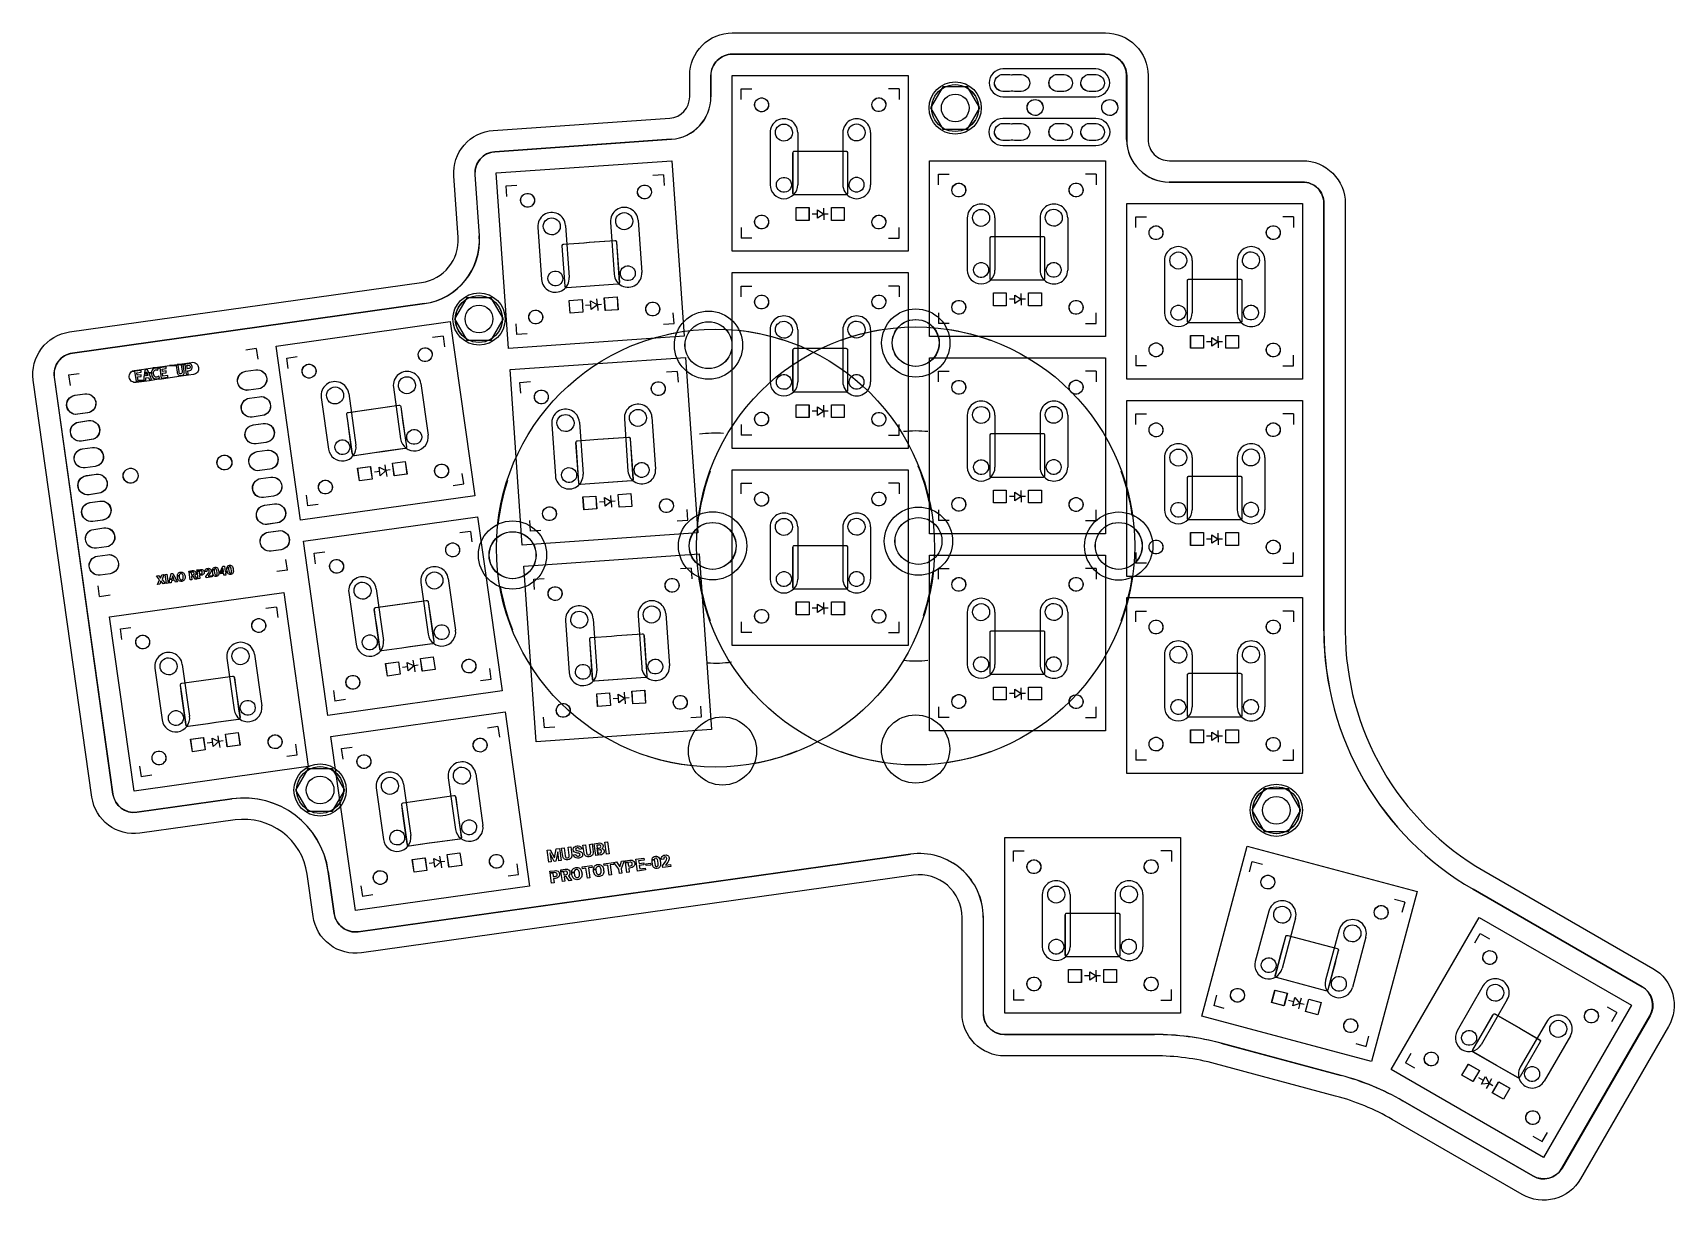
# Model space of a CAD drawing. Header units: inches. Extents: x 5 to 159, y 7 to 116.
import ezdxf

# ---------------------------------------------------------------- set-up
doc = ezdxf.new("R2010")
doc.units = ezdxf.units.IN
doc.header["$MEASUREMENT"] = 0
doc.layers.get('0').update_dxf_attribs({"color": 1})
doc.layers.add('KICAD_EXPORT', color=12, linetype='Continuous')
doc.layers.add('OUTLINE_CURVED', color=6, linetype='Continuous')

# ---------------------------------------------------------------- blocks, each defined once
blk = doc.blocks.new('switch')
for p, q in [((79.19, 28.24), (79.19, 23.34)), ((81.79, 28.24), (81.79, 23.34)), ((86.02, 28.24), (86.02, 23.34)), ((88.62, 28.24), (88.62, 23.34))]:
    blk.add_line(p, q)
for centre, start, end in [((80.49, 28.24), 0, 180.0351), ((87.32, 28.24), 359.9649, 180), ((80.49, 23.34), 180.0175, 0.0175), ((87.32, 23.34), 179.9825, 359.9825)]:
    blk.add_arc(centre, 1.3, start, end)

msp = doc.modelspace()

# ---------------------------------------------------------------- linework, layer by layer
at = {"layer": 'KICAD_EXPORT', "linetype": 'Continuous'}
for p, q in [((105.66, 114.12), (70.66, 114.12)), ((68.66, 112.12), (68.66, 110.12)), ((70.67, 95.62), (70.67, 112.12)), ((70.67, 112.12), (87.17, 112.12)), ((87.17, 112.12), (87.17, 95.62)), ((90.23, 110.81), (90.47, 110.97)), ((90.24, 110.81), (90.48, 110.97)), ((90.47, 110.97), (90.72, 111.1)), ((90.48, 110.97), (90.74, 111.1)), ((90.72, 111.1), (91, 111.19)), ((90.74, 111.1), (91.01, 111.19)), ((91, 111.19), (91.28, 111.25)), ((91.01, 111.19), (91.29, 111.25)), ((91.28, 111.25), (91.57, 111.27)), ((91.29, 111.25), (91.58, 111.27)), ((91.57, 111.27), (91.85, 111.25)), ((91.58, 111.27), (91.87, 111.25)), ((91.85, 111.25), (92.14, 111.19)), ((91.87, 111.25), (92.15, 111.19)), ((92.14, 111.19), (92.41, 111.1)), ((92.15, 111.19), (92.42, 111.1)), ((92.41, 111.1), (92.67, 110.97)), ((92.42, 111.1), (92.68, 110.97)), ((92.67, 110.97), (92.91, 110.81)), ((92.68, 110.97), (92.92, 110.81)), ((95.27, 111.42), (95.29, 111.6)), ((95.28, 111.25), (95.27, 111.42)), ((95.28, 111.42), (95.3, 111.6)), ((95.3, 111.25), (95.28, 111.42)), ((95.34, 111.08), (95.28, 111.25)), ((95.29, 111.6), (95.35, 111.77)), ((95.3, 111.6), (95.36, 111.77)), ((95.36, 111.08), (95.3, 111.25)), ((95.44, 110.92), (95.34, 111.08)), ((95.35, 111.77), (95.44, 111.92)), ((95.36, 111.77), (95.46, 111.92)), ((95.45, 110.92), (95.36, 111.08)), ((95.44, 111.92), (95.57, 112.04)), ((95.56, 110.8), (95.44, 110.92)), ((95.57, 110.8), (95.45, 110.92)), ((95.46, 111.92), (95.58, 112.04)), ((95.57, 112.04), (95.72, 112.14)), ((95.58, 112.04), (95.73, 112.14)), ((95.72, 112.14), (95.89, 112.2)), ((95.73, 112.14), (95.9, 112.2)), ((95.89, 112.2), (96.07, 112.22)), ((95.9, 112.2), (96.08, 112.22)), ((96.07, 112.22), (96.67, 112.22)), ((96.08, 112.22), (96.68, 112.22)), ((96.67, 112.22), (96.68, 112.22)), ((96.68, 112.22), (96.85, 112.19)), ((96.68, 112.22), (96.69, 112.22)), ((96.69, 112.22), (96.87, 112.19)), ((96.85, 112.19), (96.92, 112.17)), ((96.87, 112.19), (96.93, 112.17)), ((96.92, 112.17), (96.99, 112.2)), ((96.93, 112.17), (97, 112.2)), ((96.99, 112.2), (97.17, 112.22)), ((97, 112.2), (97.18, 112.22)), ((97.17, 112.22), (97.77, 112.22)), ((97.18, 112.22), (97.78, 112.22)), ((97.77, 112.22), (97.78, 112.22)), ((97.78, 112.22), (97.95, 112.19)), ((97.78, 112.22), (97.79, 112.22)), ((97.79, 112.22), (97.97, 112.19)), ((97.95, 112.19), (98.12, 112.13)), ((97.97, 112.19), (98.13, 112.13)), ((98.12, 112.13), (98.27, 112.04)), ((98.13, 112.13), (98.28, 112.04)), ((98.39, 110.92), (98.26, 110.79)), ((98.27, 112.04), (98.4, 111.91)), ((98.28, 112.04), (98.41, 111.91)), ((98.4, 110.92), (98.28, 110.79)), ((98.48, 111.07), (98.39, 110.92)), ((98.4, 111.91), (98.49, 111.76)), ((98.5, 111.07), (98.4, 110.92)), ((98.41, 111.91), (98.5, 111.76)), ((98.54, 111.23), (98.48, 111.07)), ((98.49, 111.76), (98.55, 111.59)), ((98.5, 111.76), (98.56, 111.59)), ((98.56, 111.23), (98.5, 111.07)), ((98.57, 111.41), (98.54, 111.23)), ((98.55, 111.59), (98.57, 111.41)), ((98.56, 111.59), (98.58, 111.41)), ((98.58, 111.41), (98.56, 111.23)), ((100.37, 111.42), (100.39, 111.6)), ((100.38, 111.25), (100.37, 111.42)), ((100.38, 111.42), (100.4, 111.6)), ((100.4, 111.25), (100.38, 111.42)), ((100.44, 111.08), (100.38, 111.25)), ((100.39, 111.6), (100.45, 111.77)), ((100.4, 111.6), (100.46, 111.77)), ((100.46, 111.08), (100.4, 111.25)), ((100.54, 110.92), (100.44, 111.08)), ((100.45, 111.77), (100.54, 111.92)), ((100.46, 111.77), (100.56, 111.92)), ((100.55, 110.92), (100.46, 111.08)), ((100.54, 111.92), (100.67, 112.04)), ((100.66, 110.8), (100.54, 110.92)), ((100.67, 110.8), (100.55, 110.92)), ((100.56, 111.92), (100.68, 112.04)), ((100.67, 112.04), (100.82, 112.14)), ((100.68, 112.04), (100.83, 112.14)), ((100.82, 112.14), (100.99, 112.2)), ((100.83, 112.14), (101, 112.2)), ((100.99, 112.2), (101.17, 112.22)), ((101, 112.2), (101.18, 112.22)), ((101.17, 112.22), (101.77, 112.22)), ((101.18, 112.22), (101.78, 112.22)), ((101.77, 112.22), (101.78, 112.22)), ((101.78, 112.22), (101.95, 112.19)), ((101.78, 112.22), (101.79, 112.22)), ((101.79, 112.22), (101.97, 112.19)), ((101.95, 112.19), (102.12, 112.13)), ((101.97, 112.19), (102.13, 112.13)), ((102.12, 112.13), (102.27, 112.04)), ((102.13, 112.13), (102.28, 112.04)), ((102.39, 110.92), (102.26, 110.79)), ((102.27, 112.04), (102.4, 111.91)), ((102.28, 112.04), (102.41, 111.91)), ((102.4, 110.92), (102.28, 110.79)), ((102.48, 111.07), (102.39, 110.92)), ((102.4, 111.91), (102.49, 111.76)), ((102.5, 111.07), (102.4, 110.92)), ((102.41, 111.91), (102.5, 111.76)), ((102.54, 111.23), (102.48, 111.07)), ((102.49, 111.76), (102.55, 111.59)), ((102.5, 111.76), (102.56, 111.59)), ((102.56, 111.23), (102.5, 111.07)), ((102.57, 111.41), (102.54, 111.23)), ((102.55, 111.59), (102.57, 111.41)), ((102.56, 111.59), (102.58, 111.41)), ((102.58, 111.41), (102.56, 111.23)), ((103.37, 111.42), (103.39, 111.6)), ((103.38, 111.25), (103.37, 111.42)), ((103.38, 111.42), (103.4, 111.6)), ((103.4, 111.25), (103.38, 111.42)), ((103.44, 111.08), (103.38, 111.25)), ((103.39, 111.6), (103.45, 111.77)), ((103.4, 111.6), (103.46, 111.77)), ((103.46, 111.08), (103.4, 111.25)), ((103.54, 110.92), (103.44, 111.08)), ((103.45, 111.77), (103.54, 111.92)), ((103.46, 111.77), (103.56, 111.92)), ((103.55, 110.92), (103.46, 111.08)), ((103.54, 111.92), (103.67, 112.04)), ((103.66, 110.8), (103.54, 110.92)), ((103.67, 110.8), (103.55, 110.92)), ((103.56, 111.92), (103.68, 112.04)), ((103.67, 112.04), (103.82, 112.14)), ((103.68, 112.04), (103.83, 112.14)), ((103.82, 112.14), (103.99, 112.2)), ((103.83, 112.14), (104, 112.2)), ((103.99, 112.2), (104.17, 112.22)), ((104, 112.2), (104.18, 112.22)), ((104.17, 112.22), (104.77, 112.22)), ((104.18, 112.22), (104.78, 112.22)), ((104.77, 112.22), (104.78, 112.22)), ((104.78, 112.22), (104.95, 112.19)), ((104.78, 112.22), (104.79, 112.22)), ((104.79, 112.22), (104.97, 112.19)), ((104.95, 112.19), (105.12, 112.13)), ((104.97, 112.19), (105.13, 112.13)), ((105.12, 112.13), (105.27, 112.04)), ((105.13, 112.13), (105.28, 112.04)), ((105.39, 110.92), (105.26, 110.79)), ((105.27, 112.04), (105.4, 111.91)), ((105.28, 112.04), (105.41, 111.91)), ((105.4, 110.92), (105.28, 110.79)), ((105.48, 111.07), (105.39, 110.92)), ((105.4, 111.91), (105.49, 111.76)), ((105.5, 111.07), (105.4, 110.92)), ((105.41, 111.91), (105.5, 111.76)), ((105.54, 111.23), (105.48, 111.07)), ((105.49, 111.76), (105.55, 111.59)), ((105.5, 111.76), (105.56, 111.59)), ((105.56, 111.23), (105.5, 111.07)), ((105.57, 111.41), (105.54, 111.23)), ((105.55, 111.59), (105.57, 111.41)), ((105.56, 111.59), (105.58, 111.41)), ((105.58, 111.41), (105.56, 111.23)), ((107.66, 106.12), (107.66, 112.12)), ((71.51, 109.86), (71.51, 110.86)), ((71.51, 110.86), (72.51, 110.86)), ((72.76, 109.37), (72.78, 109.52)), ((72.78, 109.21), (72.76, 109.37)), ((72.77, 109.37), (72.79, 109.52)), ((72.79, 109.21), (72.77, 109.37)), ((72.78, 109.52), (72.84, 109.67)), ((72.79, 109.52), (72.85, 109.67)), ((72.84, 109.67), (72.93, 109.8)), ((72.85, 109.67), (72.94, 109.8)), ((72.93, 109.8), (73.05, 109.9)), ((72.94, 109.8), (73.06, 109.9)), ((73.05, 109.9), (73.18, 109.97)), ((73.06, 109.9), (73.2, 109.97)), ((73.18, 109.97), (73.34, 110.01)), ((73.2, 109.97), (73.35, 110.01)), ((73.34, 110.01), (73.49, 110.01)), ((73.35, 110.01), (73.51, 110.01)), ((73.49, 110.01), (73.64, 109.97)), ((73.51, 110.01), (73.66, 109.97)), ((73.64, 109.97), (73.78, 109.9)), ((73.66, 109.97), (73.79, 109.9)), ((73.78, 109.9), (73.9, 109.79)), ((73.79, 109.9), (73.91, 109.79)), ((73.9, 109.79), (73.99, 109.66)), ((73.91, 109.79), (74, 109.66)), ((73.99, 109.66), (74.04, 109.52)), ((74, 109.66), (74.06, 109.52)), ((74.04, 109.52), (74.06, 109.36)), ((74.06, 109.35), (74.04, 109.19)), ((74.07, 109.35), (74.05, 109.19)), ((74.06, 109.52), (74.07, 109.36)), ((74.06, 109.36), (74.06, 109.35)), ((74.07, 109.36), (74.07, 109.35)), ((83.76, 109.38), (83.78, 109.54)), ((83.78, 109.23), (83.76, 109.38)), ((83.77, 109.38), (83.79, 109.54)), ((83.79, 109.23), (83.77, 109.38)), ((83.78, 109.54), (83.84, 109.68)), ((83.79, 109.54), (83.85, 109.68)), ((83.84, 109.68), (83.93, 109.81)), ((83.85, 109.68), (83.94, 109.81)), ((83.93, 109.81), (84.05, 109.91)), ((83.94, 109.81), (84.06, 109.91)), ((84.05, 109.91), (84.18, 109.98)), ((84.06, 109.91), (84.2, 109.98)), ((84.18, 109.98), (84.34, 110.02)), ((84.2, 109.98), (84.35, 110.02)), ((84.34, 110.02), (84.49, 110.02)), ((84.35, 110.02), (84.51, 110.02)), ((84.49, 110.02), (84.64, 109.98)), ((84.51, 110.02), (84.66, 109.98)), ((84.64, 109.98), (84.78, 109.91)), ((84.66, 109.98), (84.79, 109.91)), ((84.78, 109.91), (84.9, 109.8)), ((84.79, 109.91), (84.91, 109.8)), ((84.9, 109.8), (84.99, 109.68)), ((84.91, 109.8), (85, 109.68)), ((84.99, 109.68), (85.04, 109.53)), ((85, 109.68), (85.06, 109.53)), ((85.04, 109.53), (85.06, 109.37)), ((85.06, 109.36), (85.04, 109.21)), ((85.07, 109.36), (85.05, 109.21)), ((85.06, 109.53), (85.07, 109.37)), ((85.06, 109.37), (85.06, 109.36)), ((85.07, 109.37), (85.07, 109.36)), ((86.31, 110.86), (85.31, 110.86)), ((86.31, 110.86), (86.31, 109.86)), ((89.37, 109.07), (89.38, 109.35)), ((89.38, 109.35), (89.44, 109.64)), ((89.38, 109.07), (89.4, 109.35)), ((89.4, 109.35), (89.45, 109.64)), ((89.44, 109.64), (89.53, 109.91)), ((89.45, 109.64), (89.55, 109.91)), ((89.53, 109.91), (89.66, 110.17)), ((89.55, 109.91), (89.67, 110.17)), ((89.66, 110.17), (89.82, 110.41)), ((89.67, 110.17), (89.83, 110.41)), ((89.82, 110.41), (90.01, 110.62)), ((89.83, 110.41), (90.02, 110.62)), ((90.01, 110.62), (90.23, 110.81)), ((90.02, 110.62), (90.24, 110.81)), ((92.91, 110.81), (93.12, 110.62)), ((92.92, 110.81), (93.13, 110.62)), ((93.12, 110.62), (93.31, 110.41)), ((93.13, 110.62), (93.32, 110.41)), ((93.31, 110.41), (93.47, 110.17)), ((93.32, 110.41), (93.48, 110.17)), ((93.47, 110.17), (93.6, 109.91)), ((93.48, 110.17), (93.61, 109.91)), ((93.6, 109.91), (93.69, 109.64)), ((93.61, 109.91), (93.7, 109.64)), ((93.69, 109.64), (93.75, 109.35)), ((93.7, 109.64), (93.76, 109.35)), ((93.75, 109.35), (93.77, 109.07)), ((93.76, 109.35), (93.78, 109.07)), ((95.71, 110.7), (95.56, 110.8)), ((95.72, 110.7), (95.57, 110.8)), ((95.88, 110.64), (95.71, 110.7)), ((95.89, 110.64), (95.72, 110.7)), ((96.05, 110.62), (95.88, 110.64)), ((96.07, 110.62), (95.89, 110.64)), ((96.07, 110.62), (96.05, 110.62)), ((96.67, 110.62), (96.07, 110.62)), ((96.08, 110.62), (96.07, 110.62)), ((96.68, 110.62), (96.08, 110.62)), ((96.84, 110.64), (96.67, 110.62)), ((96.86, 110.64), (96.68, 110.62)), ((96.92, 110.66), (96.84, 110.64)), ((96.93, 110.66), (96.86, 110.64)), ((96.98, 110.64), (96.92, 110.66)), ((96.99, 110.64), (96.93, 110.66)), ((97.15, 110.62), (96.98, 110.64)), ((97.17, 110.62), (96.99, 110.64)), ((97.17, 110.62), (97.15, 110.62)), ((97.77, 110.62), (97.17, 110.62)), ((97.18, 110.62), (97.17, 110.62)), ((97.78, 110.62), (97.18, 110.62)), ((97.94, 110.64), (97.77, 110.62)), ((97.96, 110.64), (97.78, 110.62)), ((98.11, 110.7), (97.94, 110.64)), ((98.12, 110.7), (97.96, 110.64)), ((98.26, 110.79), (98.11, 110.7)), ((98.28, 110.79), (98.12, 110.7)), ((98.34, 109.29), (98.39, 109.45)), ((98.35, 109.29), (98.41, 109.45)), ((98.39, 109.45), (98.48, 109.59)), ((98.41, 109.45), (98.5, 109.59)), ((98.48, 109.59), (98.6, 109.71)), ((98.5, 109.59), (98.62, 109.71)), ((98.6, 109.71), (98.75, 109.8)), ((98.62, 109.71), (98.76, 109.8)), ((98.75, 109.8), (98.9, 109.85)), ((98.76, 109.8), (98.92, 109.85)), ((98.9, 109.85), (99.07, 109.87)), ((98.92, 109.85), (99.08, 109.87)), ((99.07, 109.87), (99.24, 109.85)), ((99.08, 109.87), (99.25, 109.85)), ((99.24, 109.85), (99.39, 109.79)), ((99.25, 109.85), (99.41, 109.79)), ((99.39, 109.79), (99.54, 109.7)), ((99.41, 109.79), (99.55, 109.7)), ((99.54, 109.7), (99.65, 109.58)), ((99.55, 109.7), (99.67, 109.58)), ((99.65, 109.58), (99.74, 109.44)), ((99.67, 109.58), (99.76, 109.44)), ((99.74, 109.44), (99.8, 109.28)), ((99.76, 109.44), (99.81, 109.28)), ((100.81, 110.7), (100.66, 110.8)), ((100.82, 110.7), (100.67, 110.8)), ((100.98, 110.64), (100.81, 110.7)), ((100.99, 110.64), (100.82, 110.7)), ((101.15, 110.62), (100.98, 110.64)), ((101.17, 110.62), (100.99, 110.64)), ((101.17, 110.62), (101.15, 110.62)), ((101.77, 110.62), (101.17, 110.62)), ((101.18, 110.62), (101.17, 110.62)), ((101.78, 110.62), (101.18, 110.62)), ((101.94, 110.64), (101.77, 110.62)), ((101.96, 110.64), (101.78, 110.62)), ((102.11, 110.7), (101.94, 110.64)), ((102.12, 110.7), (101.96, 110.64)), ((102.26, 110.79), (102.11, 110.7)), ((102.28, 110.79), (102.12, 110.7)), ((103.81, 110.7), (103.66, 110.8)), ((103.82, 110.7), (103.67, 110.8)), ((103.98, 110.64), (103.81, 110.7)), ((103.99, 110.64), (103.82, 110.7)), ((104.15, 110.62), (103.98, 110.64)), ((104.17, 110.62), (103.99, 110.64)), ((104.17, 110.62), (104.15, 110.62)), ((104.77, 110.62), (104.17, 110.62)), ((104.18, 110.62), (104.17, 110.62)), ((104.78, 110.62), (104.18, 110.62)), ((104.94, 110.64), (104.77, 110.62)), ((104.96, 110.64), (104.78, 110.62)), ((105.11, 110.7), (104.94, 110.64)), ((105.12, 110.7), (104.96, 110.64)), ((105.26, 110.79), (105.11, 110.7)), ((105.28, 110.79), (105.12, 110.7)), ((105.34, 109.29), (105.39, 109.45)), ((105.35, 109.29), (105.41, 109.45)), ((105.39, 109.45), (105.48, 109.59)), ((105.41, 109.45), (105.5, 109.59)), ((105.48, 109.59), (105.6, 109.71)), ((105.5, 109.59), (105.62, 109.71)), ((105.6, 109.71), (105.75, 109.8)), ((105.62, 109.71), (105.76, 109.8)), ((105.75, 109.8), (105.9, 109.85)), ((105.76, 109.8), (105.92, 109.85)), ((105.9, 109.85), (106.07, 109.87)), ((105.92, 109.85), (106.08, 109.87)), ((106.07, 109.87), (106.24, 109.85)), ((106.08, 109.87), (106.25, 109.85)), ((106.24, 109.85), (106.39, 109.79)), ((106.25, 109.85), (106.41, 109.79)), ((106.39, 109.79), (106.54, 109.7)), ((106.41, 109.79), (106.55, 109.7)), ((106.54, 109.7), (106.65, 109.58)), ((106.55, 109.7), (106.67, 109.58)), ((106.65, 109.58), (106.74, 109.44)), ((106.67, 109.58), (106.76, 109.44)), ((106.74, 109.44), (106.8, 109.28)), ((106.76, 109.44), (106.81, 109.28)), ((72.83, 109.07), (72.78, 109.21)), ((72.84, 109.07), (72.79, 109.21)), ((72.92, 108.94), (72.83, 109.07)), ((72.93, 108.94), (72.84, 109.07)), ((73.03, 108.83), (72.92, 108.94)), ((73.05, 108.83), (72.93, 108.94)), ((73.17, 108.76), (73.03, 108.83)), ((73.18, 108.76), (73.05, 108.83)), ((73.32, 108.72), (73.17, 108.76)), ((73.34, 108.72), (73.18, 108.76)), ((73.48, 108.72), (73.32, 108.72)), ((73.49, 108.72), (73.34, 108.72)), ((73.63, 108.75), (73.48, 108.72)), ((73.64, 108.75), (73.49, 108.72)), ((73.77, 108.82), (73.63, 108.75)), ((73.78, 108.82), (73.64, 108.75)), ((73.89, 108.92), (73.77, 108.82)), ((73.9, 108.92), (73.78, 108.82)), ((73.98, 109.05), (73.89, 108.92)), ((73.99, 109.05), (73.9, 108.92)), ((74.04, 109.19), (73.98, 109.05)), ((74.05, 109.19), (73.99, 109.05)), ((83.83, 109.08), (83.78, 109.23)), ((83.84, 109.08), (83.79, 109.23)), ((83.92, 108.95), (83.83, 109.08)), ((83.93, 108.95), (83.84, 109.08)), ((84.03, 108.84), (83.92, 108.95)), ((84.05, 108.84), (83.93, 108.95)), ((84.17, 108.77), (84.03, 108.84)), ((84.18, 108.77), (84.05, 108.84)), ((84.32, 108.73), (84.17, 108.77)), ((84.34, 108.73), (84.18, 108.77)), ((84.48, 108.73), (84.32, 108.73)), ((84.49, 108.73), (84.34, 108.73)), ((84.63, 108.76), (84.48, 108.73)), ((84.64, 108.76), (84.49, 108.73)), ((84.77, 108.83), (84.63, 108.76)), ((84.78, 108.83), (84.64, 108.76)), ((84.89, 108.93), (84.77, 108.83)), ((84.9, 108.93), (84.78, 108.83)), ((84.98, 109.06), (84.89, 108.93)), ((84.99, 109.06), (84.9, 108.93)), ((85.04, 109.21), (84.98, 109.06)), ((85.05, 109.21), (84.99, 109.06)), ((89.38, 108.78), (89.37, 109.07)), ((89.4, 108.78), (89.38, 109.07)), ((89.44, 108.5), (89.38, 108.78)), ((89.45, 108.5), (89.4, 108.78)), ((89.53, 108.22), (89.44, 108.5)), ((89.55, 108.22), (89.45, 108.5)), ((89.66, 107.97), (89.53, 108.22)), ((89.67, 107.97), (89.55, 108.22)), ((89.82, 107.73), (89.66, 107.97)), ((89.83, 107.73), (89.67, 107.97)), ((93.47, 107.97), (93.31, 107.73)), ((93.48, 107.97), (93.32, 107.73)), ((93.6, 108.22), (93.47, 107.97)), ((93.61, 108.22), (93.48, 107.97)), ((93.69, 108.5), (93.6, 108.22)), ((93.7, 108.5), (93.61, 108.22)), ((93.75, 108.78), (93.69, 108.5)), ((93.76, 108.78), (93.7, 108.5)), ((93.77, 109.07), (93.75, 108.78)), ((93.78, 109.07), (93.76, 108.78)), ((98.32, 109.13), (98.34, 109.29)), ((98.33, 108.96), (98.32, 109.13)), ((98.33, 109.13), (98.35, 109.29)), ((98.35, 108.96), (98.33, 109.13)), ((98.39, 108.8), (98.33, 108.96)), ((98.4, 108.8), (98.35, 108.96)), ((98.47, 108.66), (98.39, 108.8)), ((98.48, 108.66), (98.4, 108.8)), ((98.59, 108.54), (98.47, 108.66)), ((98.6, 108.54), (98.48, 108.66)), ((98.73, 108.45), (98.59, 108.54)), ((98.74, 108.45), (98.6, 108.54)), ((98.88, 108.39), (98.73, 108.45)), ((98.9, 108.39), (98.74, 108.45)), ((99.05, 108.37), (98.88, 108.39)), ((99.06, 108.37), (98.9, 108.39)), ((99.22, 108.38), (99.05, 108.37)), ((99.23, 108.38), (99.06, 108.37)), ((99.38, 108.43), (99.22, 108.38)), ((99.39, 108.43), (99.23, 108.38)), ((99.52, 108.52), (99.38, 108.43)), ((99.53, 108.52), (99.39, 108.43)), ((99.64, 108.63), (99.52, 108.52)), ((99.65, 108.63), (99.53, 108.52)), ((99.73, 108.77), (99.64, 108.63)), ((99.75, 108.77), (99.65, 108.63)), ((99.79, 108.93), (99.73, 108.77)), ((99.81, 108.93), (99.75, 108.77)), ((99.82, 109.1), (99.79, 108.93)), ((99.8, 109.28), (99.82, 109.12)), ((99.81, 109.28), (99.83, 109.12)), ((99.83, 109.1), (99.81, 108.93)), ((99.82, 109.12), (99.82, 109.1)), ((99.83, 109.12), (99.83, 109.1)), ((105.32, 109.13), (105.34, 109.29)), ((105.33, 108.96), (105.32, 109.13)), ((105.33, 109.13), (105.35, 109.29)), ((105.35, 108.96), (105.33, 109.13)), ((105.39, 108.8), (105.33, 108.96)), ((105.4, 108.8), (105.35, 108.96)), ((105.47, 108.66), (105.39, 108.8)), ((105.48, 108.66), (105.4, 108.8)), ((105.59, 108.54), (105.47, 108.66)), ((105.6, 108.54), (105.48, 108.66)), ((105.73, 108.45), (105.59, 108.54)), ((105.74, 108.45), (105.6, 108.54)), ((105.88, 108.39), (105.73, 108.45)), ((105.9, 108.39), (105.74, 108.45)), ((106.05, 108.37), (105.88, 108.39)), ((106.06, 108.37), (105.9, 108.39)), ((106.22, 108.38), (106.05, 108.37)), ((106.23, 108.38), (106.06, 108.37)), ((106.38, 108.43), (106.22, 108.38)), ((106.39, 108.43), (106.23, 108.38)), ((106.52, 108.52), (106.38, 108.43)), ((106.53, 108.52), (106.39, 108.43)), ((106.64, 108.63), (106.52, 108.52)), ((106.65, 108.63), (106.53, 108.52)), ((106.73, 108.77), (106.64, 108.63)), ((106.75, 108.77), (106.65, 108.63)), ((106.79, 108.93), (106.73, 108.77)), ((106.81, 108.93), (106.75, 108.77)), ((106.82, 109.1), (106.79, 108.93)), ((106.8, 109.28), (106.82, 109.12)), ((106.81, 109.28), (106.83, 109.12)), ((106.83, 109.1), (106.81, 108.93)), ((106.82, 109.12), (106.82, 109.1)), ((106.83, 109.12), (106.83, 109.1)), ((74.71, 106.77), (74.73, 106.95)), ((74.73, 106.6), (74.71, 106.77)), ((74.73, 106.95), (74.79, 107.12)), ((74.78, 106.43), (74.73, 106.6)), ((74.88, 106.27), (74.78, 106.43)), ((74.79, 107.12), (74.89, 107.27)), ((75, 106.15), (74.88, 106.27)), ((74.89, 107.27), (75.02, 107.39)), ((75.02, 107.39), (75.17, 107.49)), ((75.17, 107.49), (75.34, 107.54)), ((75.34, 107.54), (75.52, 107.56)), ((75.52, 107.56), (75.69, 107.54)), ((75.69, 107.54), (75.86, 107.48)), ((75.86, 107.48), (76.01, 107.39)), ((76.12, 106.25), (75.99, 106.13)), ((76.01, 107.39), (76.14, 107.26)), ((76.22, 106.4), (76.12, 106.25)), ((76.14, 107.26), (76.23, 107.11)), ((76.29, 106.56), (76.22, 106.4)), ((76.23, 107.11), (76.29, 106.94)), ((76.29, 106.94), (76.31, 106.76)), ((76.31, 106.74), (76.29, 106.56)), ((76.31, 106.76), (76.31, 106.74)), ((81.52, 106.79), (81.55, 106.96)), ((81.54, 106.61), (81.52, 106.79)), ((81.6, 106.44), (81.54, 106.61)), ((81.55, 106.96), (81.61, 107.13)), ((81.69, 106.29), (81.6, 106.44)), ((81.61, 107.13), (81.7, 107.28)), ((81.81, 106.16), (81.69, 106.29)), ((81.7, 107.28), (81.83, 107.41)), ((81.83, 107.41), (81.98, 107.5)), ((81.98, 107.5), (82.15, 107.56)), ((82.15, 107.56), (82.33, 107.57)), ((82.33, 107.57), (82.51, 107.55)), ((82.51, 107.55), (82.67, 107.49)), ((82.67, 107.49), (82.83, 107.4)), ((82.94, 106.26), (82.81, 106.14)), ((82.83, 107.4), (82.95, 107.27)), ((83.04, 106.41), (82.94, 106.26)), ((82.95, 107.27), (83.05, 107.12)), ((83.1, 106.58), (83.04, 106.41)), ((83.05, 107.12), (83.1, 106.95)), ((83.1, 106.95), (83.12, 106.77)), ((83.12, 106.75), (83.1, 106.58)), ((83.12, 106.77), (83.12, 106.75)), ((90.01, 107.51), (89.82, 107.73)), ((90.02, 107.51), (89.83, 107.73)), ((90.23, 107.32), (90.01, 107.51)), ((90.24, 107.32), (90.02, 107.51)), ((90.47, 107.16), (90.23, 107.32)), ((90.48, 107.16), (90.24, 107.32)), ((90.72, 107.03), (90.47, 107.16)), ((90.74, 107.03), (90.48, 107.16)), ((91, 106.94), (90.72, 107.03)), ((91.01, 106.94), (90.74, 107.03)), ((91.28, 106.89), (91, 106.94)), ((91.29, 106.89), (91.01, 106.94)), ((91.57, 106.87), (91.28, 106.89)), ((91.58, 106.87), (91.29, 106.89)), ((91.85, 106.89), (91.57, 106.87)), ((91.87, 106.89), (91.58, 106.87)), ((92.14, 106.94), (91.85, 106.89)), ((92.15, 106.94), (91.87, 106.89)), ((92.41, 107.03), (92.14, 106.94)), ((92.42, 107.03), (92.15, 106.94)), ((92.67, 107.16), (92.41, 107.03)), ((92.68, 107.16), (92.42, 107.03)), ((92.91, 107.32), (92.67, 107.16)), ((92.92, 107.32), (92.68, 107.16)), ((93.12, 107.51), (92.91, 107.32)), ((93.13, 107.51), (92.92, 107.32)), ((93.31, 107.73), (93.12, 107.51)), ((93.32, 107.73), (93.13, 107.51)), ((95.27, 106.82), (95.29, 107)), ((95.28, 106.65), (95.27, 106.82)), ((95.28, 106.82), (95.3, 107)), ((95.3, 106.65), (95.28, 106.82)), ((95.34, 106.48), (95.28, 106.65)), ((95.29, 107), (95.35, 107.17)), ((95.3, 107), (95.36, 107.17)), ((95.36, 106.48), (95.3, 106.65)), ((95.44, 106.32), (95.34, 106.48)), ((95.35, 107.17), (95.44, 107.32)), ((95.36, 107.17), (95.46, 107.32)), ((95.45, 106.32), (95.36, 106.48)), ((95.44, 107.32), (95.57, 107.44)), ((95.56, 106.2), (95.44, 106.32)), ((95.57, 106.2), (95.45, 106.32)), ((95.46, 107.32), (95.58, 107.44)), ((95.57, 107.44), (95.72, 107.54)), ((95.58, 107.44), (95.73, 107.54)), ((95.72, 107.54), (95.89, 107.6)), ((95.73, 107.54), (95.9, 107.6)), ((95.89, 107.6), (96.07, 107.62)), ((95.9, 107.6), (96.08, 107.62)), ((96.07, 107.62), (96.67, 107.62)), ((96.08, 107.62), (96.68, 107.62)), ((96.67, 107.62), (96.68, 107.62)), ((96.68, 107.62), (96.85, 107.59)), ((96.68, 107.62), (96.69, 107.62)), ((96.69, 107.62), (96.87, 107.59)), ((96.85, 107.59), (96.92, 107.57)), ((96.87, 107.59), (96.93, 107.57)), ((96.92, 107.57), (96.99, 107.6)), ((96.93, 107.57), (97, 107.6)), ((96.99, 107.6), (97.17, 107.62)), ((97, 107.6), (97.18, 107.62)), ((97.17, 107.62), (97.77, 107.62)), ((97.18, 107.62), (97.78, 107.62)), ((97.77, 107.62), (97.78, 107.62)), ((97.78, 107.62), (97.95, 107.59)), ((97.78, 107.62), (97.79, 107.62)), ((97.79, 107.62), (97.97, 107.59)), ((97.95, 107.59), (98.12, 107.53)), ((97.97, 107.59), (98.13, 107.53)), ((98.12, 107.53), (98.27, 107.44)), ((98.13, 107.53), (98.28, 107.44)), ((98.39, 106.32), (98.26, 106.19)), ((98.27, 107.44), (98.4, 107.31)), ((98.28, 107.44), (98.41, 107.31)), ((98.4, 106.32), (98.28, 106.19)), ((98.48, 106.47), (98.39, 106.32)), ((98.4, 107.31), (98.49, 107.16)), ((98.5, 106.47), (98.4, 106.32)), ((98.41, 107.31), (98.5, 107.16)), ((98.54, 106.63), (98.48, 106.47)), ((98.49, 107.16), (98.55, 106.99)), ((98.5, 107.16), (98.56, 106.99)), ((98.56, 106.63), (98.5, 106.47)), ((98.57, 106.81), (98.54, 106.63)), ((98.55, 106.99), (98.57, 106.81)), ((98.56, 106.99), (98.58, 106.81)), ((98.58, 106.81), (98.56, 106.63)), ((100.37, 106.82), (100.39, 107)), ((100.38, 106.65), (100.37, 106.82)), ((100.38, 106.82), (100.4, 107)), ((100.4, 106.65), (100.38, 106.82)), ((100.44, 106.48), (100.38, 106.65)), ((100.39, 107), (100.45, 107.17)), ((100.4, 107), (100.46, 107.17)), ((100.46, 106.48), (100.4, 106.65)), ((100.54, 106.32), (100.44, 106.48)), ((100.45, 107.17), (100.54, 107.32)), ((100.46, 107.17), (100.56, 107.32)), ((100.55, 106.32), (100.46, 106.48)), ((100.54, 107.32), (100.67, 107.44)), ((100.66, 106.2), (100.54, 106.32)), ((100.67, 106.2), (100.55, 106.32)), ((100.56, 107.32), (100.68, 107.44)), ((100.67, 107.44), (100.82, 107.54)), ((100.68, 107.44), (100.83, 107.54)), ((100.82, 107.54), (100.99, 107.6)), ((100.83, 107.54), (101, 107.6)), ((100.99, 107.6), (101.17, 107.62)), ((101, 107.6), (101.18, 107.62)), ((101.17, 107.62), (101.77, 107.62)), ((101.18, 107.62), (101.78, 107.62)), ((101.77, 107.62), (101.78, 107.62)), ((101.78, 107.62), (101.95, 107.59)), ((101.78, 107.62), (101.79, 107.62)), ((101.79, 107.62), (101.97, 107.59)), ((101.95, 107.59), (102.12, 107.53)), ((101.97, 107.59), (102.13, 107.53)), ((102.12, 107.53), (102.27, 107.44)), ((102.13, 107.53), (102.28, 107.44)), ((102.39, 106.32), (102.26, 106.19)), ((102.27, 107.44), (102.4, 107.31)), ((102.28, 107.44), (102.41, 107.31)), ((102.4, 106.32), (102.28, 106.19)), ((102.48, 106.47), (102.39, 106.32)), ((102.4, 107.31), (102.49, 107.16)), ((102.5, 106.47), (102.4, 106.32)), ((102.41, 107.31), (102.5, 107.16)), ((102.54, 106.63), (102.48, 106.47)), ((102.49, 107.16), (102.55, 106.99)), ((102.5, 107.16), (102.56, 106.99)), ((102.56, 106.63), (102.5, 106.47)), ((102.57, 106.81), (102.54, 106.63)), ((102.55, 106.99), (102.57, 106.81)), ((102.56, 106.99), (102.58, 106.81)), ((102.58, 106.81), (102.56, 106.63)), ((103.37, 106.82), (103.39, 107)), ((103.38, 106.65), (103.37, 106.82)), ((103.38, 106.82), (103.4, 107)), ((103.4, 106.65), (103.38, 106.82)), ((103.44, 106.48), (103.38, 106.65)), ((103.39, 107), (103.45, 107.17)), ((103.4, 107), (103.46, 107.17)), ((103.46, 106.48), (103.4, 106.65)), ((103.54, 106.32), (103.44, 106.48)), ((103.45, 107.17), (103.54, 107.32)), ((103.46, 107.17), (103.56, 107.32)), ((103.55, 106.32), (103.46, 106.48)), ((103.54, 107.32), (103.67, 107.44)), ((103.66, 106.2), (103.54, 106.32)), ((103.67, 106.2), (103.55, 106.32)), ((103.56, 107.32), (103.68, 107.44)), ((103.67, 107.44), (103.82, 107.54)), ((103.68, 107.44), (103.83, 107.54)), ((103.82, 107.54), (103.99, 107.6)), ((103.83, 107.54), (104, 107.6)), ((103.99, 107.6), (104.17, 107.62)), ((104, 107.6), (104.18, 107.62)), ((104.17, 107.62), (104.77, 107.62)), ((104.18, 107.62), (104.78, 107.62)), ((104.77, 107.62), (104.78, 107.62)), ((104.78, 107.62), (104.95, 107.59)), ((104.78, 107.62), (104.79, 107.62)), ((104.79, 107.62), (104.97, 107.59)), ((104.95, 107.59), (105.12, 107.53)), ((104.97, 107.59), (105.13, 107.53)), ((105.12, 107.53), (105.27, 107.44)), ((105.13, 107.53), (105.28, 107.44)), ((105.39, 106.32), (105.26, 106.19)), ((105.27, 107.44), (105.4, 107.31)), ((105.28, 107.44), (105.41, 107.31)), ((105.4, 106.32), (105.28, 106.19)), ((105.48, 106.47), (105.39, 106.32)), ((105.4, 107.31), (105.49, 107.16)), ((105.5, 106.47), (105.4, 106.32)), ((105.41, 107.31), (105.5, 107.16)), ((105.54, 106.63), (105.48, 106.47)), ((105.49, 107.16), (105.55, 106.99)), ((105.5, 107.16), (105.56, 106.99)), ((105.56, 106.63), (105.5, 106.47)), ((105.57, 106.81), (105.54, 106.63)), ((105.55, 106.99), (105.57, 106.81)), ((105.56, 106.99), (105.58, 106.81)), ((105.58, 106.81), (105.56, 106.63)), ((64.94, 106.13), (48.38, 104.97)), ((75.15, 106.05), (75, 106.15)), ((75.32, 105.99), (75.15, 106.05)), ((75.49, 105.96), (75.32, 105.99)), ((75.67, 105.98), (75.49, 105.96)), ((75.84, 106.03), (75.67, 105.98)), ((75.99, 106.13), (75.84, 106.03)), ((76.36, 104.87), (76.37, 104.93)), ((76.36, 101.06), (76.36, 104.87)), ((76.37, 104.93), (76.4, 104.98)), ((76.37, 104.87), (76.39, 104.93)), ((76.37, 101.06), (76.37, 104.87)), ((76.39, 104.93), (76.42, 104.98)), ((76.4, 104.98), (76.45, 105.01)), ((76.42, 104.98), (76.47, 105.01)), ((76.45, 105.01), (76.51, 105.02)), ((76.47, 105.01), (76.52, 105.02)), ((76.51, 105.02), (81.31, 105.02)), ((76.52, 105.02), (81.32, 105.02)), ((81.31, 105.02), (81.37, 105.01)), ((81.32, 105.02), (81.38, 105.01)), ((81.37, 105.01), (81.42, 104.98)), ((81.38, 105.01), (81.43, 104.98)), ((81.42, 104.98), (81.45, 104.93)), ((81.43, 104.98), (81.46, 104.93)), ((81.45, 104.93), (81.46, 104.87)), ((81.46, 104.93), (81.47, 104.87)), ((81.46, 104.87), (81.46, 101.06)), ((81.47, 104.87), (81.47, 101.06)), ((81.96, 106.06), (81.81, 106.16)), ((82.13, 106), (81.96, 106.06)), ((82.31, 105.98), (82.13, 106)), ((82.48, 105.99), (82.31, 105.98)), ((82.65, 106.05), (82.48, 105.99)), ((82.81, 106.14), (82.65, 106.05)), ((95.71, 106.1), (95.56, 106.2)), ((95.72, 106.1), (95.57, 106.2)), ((95.88, 106.04), (95.71, 106.1)), ((95.89, 106.04), (95.72, 106.1)), ((96.05, 106.02), (95.88, 106.04)), ((96.07, 106.02), (95.89, 106.04)), ((96.07, 106.02), (96.05, 106.02)), ((96.67, 106.02), (96.07, 106.02)), ((96.08, 106.02), (96.07, 106.02)), ((96.68, 106.02), (96.08, 106.02)), ((96.84, 106.04), (96.67, 106.02)), ((96.86, 106.04), (96.68, 106.02)), ((96.92, 106.06), (96.84, 106.04)), ((96.93, 106.06), (96.86, 106.04)), ((96.98, 106.04), (96.92, 106.06)), ((96.99, 106.04), (96.93, 106.06)), ((97.15, 106.02), (96.98, 106.04)), ((97.17, 106.02), (96.99, 106.04)), ((97.17, 106.02), (97.15, 106.02)), ((97.77, 106.02), (97.17, 106.02)), ((97.18, 106.02), (97.17, 106.02)), ((97.78, 106.02), (97.18, 106.02)), ((97.94, 106.04), (97.77, 106.02)), ((97.96, 106.04), (97.78, 106.02)), ((98.11, 106.1), (97.94, 106.04)), ((98.12, 106.1), (97.96, 106.04)), ((98.26, 106.19), (98.11, 106.1)), ((98.28, 106.19), (98.12, 106.1)), ((100.81, 106.1), (100.66, 106.2)), ((100.82, 106.1), (100.67, 106.2)), ((100.98, 106.04), (100.81, 106.1)), ((100.99, 106.04), (100.82, 106.1)), ((101.15, 106.02), (100.98, 106.04)), ((101.17, 106.02), (100.99, 106.04)), ((101.17, 106.02), (101.15, 106.02)), ((101.77, 106.02), (101.17, 106.02)), ((101.18, 106.02), (101.17, 106.02)), ((101.78, 106.02), (101.18, 106.02)), ((101.94, 106.04), (101.77, 106.02)), ((101.96, 106.04), (101.78, 106.02)), ((102.11, 106.1), (101.94, 106.04)), ((102.12, 106.1), (101.96, 106.04)), ((102.26, 106.19), (102.11, 106.1)), ((102.28, 106.19), (102.12, 106.1)), ((103.81, 106.1), (103.66, 106.2)), ((103.82, 106.1), (103.67, 106.2)), ((103.98, 106.04), (103.81, 106.1)), ((103.99, 106.04), (103.82, 106.1)), ((104.15, 106.02), (103.98, 106.04)), ((104.17, 106.02), (103.99, 106.04)), ((104.17, 106.02), (104.15, 106.02)), ((104.77, 106.02), (104.17, 106.02)), ((104.18, 106.02), (104.17, 106.02)), ((104.78, 106.02), (104.18, 106.02)), ((104.94, 106.04), (104.77, 106.02)), ((104.96, 106.04), (104.78, 106.02)), ((105.11, 106.1), (104.94, 106.04)), ((105.12, 106.1), (104.96, 106.04)), ((105.26, 106.19), (105.11, 106.1)), ((105.28, 106.19), (105.12, 106.1)), ((48.53, 102.97), (64.99, 104.12)), ((64.99, 104.12), (66.14, 87.67)), ((89.17, 87.62), (89.17, 104.12)), ((89.17, 104.12), (105.67, 104.12)), ((105.67, 104.12), (105.67, 87.62)), ((46.52, 102.83), (46.93, 97.07)), ((49.68, 86.51), (48.53, 102.97)), ((49.46, 101.77), (50.45, 101.84)), ((49.53, 100.78), (49.46, 101.77)), ((61.85, 101.5), (61.94, 101.62)), ((61.87, 101.5), (61.96, 101.62)), ((61.94, 101.62), (62.06, 101.73)), ((61.96, 101.62), (62.08, 101.73)), ((62.06, 101.73), (62.2, 101.8)), ((62.08, 101.73), (62.21, 101.8)), ((62.2, 101.8), (62.35, 101.84)), ((62.21, 101.8), (62.37, 101.84)), ((62.35, 101.84), (62.51, 101.83)), ((62.37, 101.84), (62.52, 101.83)), ((62.51, 101.83), (62.66, 101.8)), ((62.52, 101.83), (62.67, 101.8)), ((62.66, 101.8), (62.8, 101.72)), ((62.67, 101.8), (62.81, 101.72)), ((62.8, 101.72), (62.92, 101.62)), ((62.81, 101.72), (62.93, 101.62)), ((64.22, 102.81), (63.22, 102.74)), ((64.22, 102.81), (64.29, 101.81)), ((74.81, 101.87), (74.83, 102.04)), ((74.83, 101.7), (74.81, 101.87)), ((74.83, 102.04), (74.89, 102.19)), ((74.89, 101.54), (74.83, 101.7)), ((74.89, 102.19), (74.99, 102.33)), ((74.99, 102.33), (75.12, 102.44)), ((75.12, 102.44), (75.27, 102.52)), ((75.27, 102.52), (75.43, 102.56)), ((75.43, 102.56), (75.6, 102.56)), ((75.6, 102.56), (75.76, 102.52)), ((75.76, 102.52), (75.91, 102.44)), ((75.91, 102.44), (76.04, 102.33)), ((76.04, 102.33), (76.13, 102.19)), ((76.19, 101.68), (76.12, 101.53)), ((76.13, 102.19), (76.19, 102.03)), ((76.19, 102.03), (76.21, 101.86)), ((76.21, 101.85), (76.19, 101.68)), ((76.21, 101.86), (76.21, 101.85)), ((81.62, 101.88), (81.65, 102.05)), ((81.64, 101.71), (81.62, 101.88)), ((81.7, 101.56), (81.64, 101.71)), ((81.65, 102.05), (81.71, 102.21)), ((81.71, 102.21), (81.8, 102.34)), ((81.8, 102.34), (81.93, 102.45)), ((81.93, 102.45), (82.08, 102.53)), ((82.08, 102.53), (82.24, 102.57)), ((82.24, 102.57), (82.41, 102.57)), ((82.41, 102.57), (82.57, 102.53)), ((82.57, 102.53), (82.72, 102.45)), ((82.72, 102.45), (82.85, 102.34)), ((82.85, 102.34), (82.94, 102.2)), ((82.94, 102.2), (83, 102.04)), ((83, 101.69), (82.94, 101.54)), ((83, 102.04), (83.02, 101.87)), ((83.02, 101.86), (83, 101.69)), ((83.02, 101.87), (83.02, 101.86)), ((90.01, 102.86), (91.01, 102.86)), ((90.01, 101.86), (90.01, 102.86)), ((91.28, 101.52), (91.34, 101.67)), ((91.29, 101.52), (91.35, 101.67)), ((91.34, 101.67), (91.43, 101.8)), ((91.35, 101.67), (91.44, 101.8)), ((91.43, 101.8), (91.55, 101.9)), ((91.44, 101.8), (91.56, 101.9)), ((91.55, 101.9), (91.68, 101.97)), ((91.56, 101.9), (91.7, 101.97)), ((91.68, 101.97), (91.84, 102.01)), ((91.7, 101.97), (91.85, 102.01)), ((91.84, 102.01), (91.99, 102.01)), ((91.85, 102.01), (92.01, 102.01)), ((91.99, 102.01), (92.14, 101.97)), ((92.01, 102.01), (92.16, 101.97)), ((92.14, 101.97), (92.28, 101.9)), ((92.16, 101.97), (92.29, 101.9)), ((92.28, 101.9), (92.4, 101.79)), ((92.29, 101.9), (92.41, 101.79)), ((92.4, 101.79), (92.49, 101.66)), ((92.41, 101.79), (92.5, 101.66)), ((92.49, 101.66), (92.54, 101.52)), ((92.5, 101.66), (92.56, 101.52)), ((102.28, 101.54), (102.34, 101.68)), ((102.29, 101.54), (102.35, 101.68)), ((102.34, 101.68), (102.43, 101.81)), ((102.35, 101.68), (102.44, 101.81)), ((102.43, 101.81), (102.55, 101.91)), ((102.44, 101.81), (102.56, 101.91)), ((102.55, 101.91), (102.68, 101.98)), ((102.56, 101.91), (102.7, 101.98)), ((102.68, 101.98), (102.84, 102.02)), ((102.7, 101.98), (102.85, 102.02)), ((102.84, 102.02), (102.99, 102.02)), ((102.85, 102.02), (103.01, 102.02)), ((102.99, 102.02), (103.14, 101.98)), ((103.01, 102.02), (103.16, 101.98)), ((103.14, 101.98), (103.28, 101.91)), ((103.16, 101.98), (103.29, 101.91)), ((103.28, 101.91), (103.4, 101.8)), ((103.29, 101.91), (103.41, 101.8)), ((103.4, 101.8), (103.49, 101.68)), ((103.41, 101.8), (103.5, 101.68)), ((103.49, 101.68), (103.54, 101.53)), ((103.5, 101.68), (103.56, 101.53)), ((104.81, 102.86), (103.81, 102.86)), ((104.81, 102.86), (104.81, 101.86)), ((124.16, 102.12), (111.66, 102.12)), ((50.81, 100.42), (50.83, 100.57)), ((50.82, 100.26), (50.81, 100.42)), ((50.82, 100.42), (50.84, 100.57)), ((50.84, 100.26), (50.82, 100.42)), ((50.88, 100.11), (50.82, 100.26)), ((50.83, 100.57), (50.88, 100.72)), ((50.84, 100.57), (50.9, 100.72)), ((50.89, 100.11), (50.84, 100.26)), ((50.88, 100.72), (50.97, 100.84)), ((50.96, 99.99), (50.88, 100.11)), ((50.98, 99.99), (50.89, 100.11)), ((50.9, 100.72), (50.99, 100.84)), ((50.97, 100.84), (51.09, 100.95)), ((50.99, 100.84), (51.1, 100.95)), ((51.09, 100.95), (51.23, 101.02)), ((51.1, 100.95), (51.24, 101.02)), ((51.23, 101.02), (51.38, 101.06)), ((51.24, 101.02), (51.39, 101.06)), ((51.38, 101.06), (51.54, 101.05)), ((51.39, 101.06), (51.55, 101.05)), ((51.54, 101.05), (51.69, 101.02)), ((51.55, 101.05), (51.7, 101.02)), ((51.69, 101.02), (51.83, 100.94)), ((51.7, 101.02), (51.84, 100.94)), ((51.83, 100.94), (51.94, 100.84)), ((51.84, 100.94), (51.96, 100.84)), ((52.02, 100.1), (51.93, 99.97)), ((51.94, 100.84), (52.03, 100.71)), ((52.04, 100.1), (51.95, 99.97)), ((51.96, 100.84), (52.04, 100.71)), ((52.08, 100.24), (52.02, 100.1)), ((52.03, 100.71), (52.09, 100.57)), ((52.04, 100.71), (52.1, 100.57)), ((52.1, 100.24), (52.04, 100.1)), ((52.11, 100.4), (52.08, 100.24)), ((52.09, 100.57), (52.11, 100.41)), ((52.1, 100.57), (52.12, 100.41)), ((52.12, 100.4), (52.1, 100.24)), ((52.11, 100.41), (52.11, 100.4)), ((52.12, 100.41), (52.12, 100.4)), ((61.78, 101.2), (61.8, 101.35)), ((61.79, 101.04), (61.78, 101.2)), ((61.79, 101.2), (61.81, 101.35)), ((61.81, 101.04), (61.79, 101.2)), ((61.85, 100.89), (61.79, 101.04)), ((61.8, 101.35), (61.85, 101.5)), ((61.81, 101.35), (61.87, 101.5)), ((61.86, 100.89), (61.81, 101.04)), ((61.94, 100.76), (61.85, 100.89)), ((61.95, 100.76), (61.86, 100.89)), ((62.05, 100.66), (61.94, 100.76)), ((62.06, 100.66), (61.95, 100.76)), ((62.19, 100.59), (62.05, 100.66)), ((62.2, 100.59), (62.06, 100.66)), ((62.34, 100.55), (62.19, 100.59)), ((62.35, 100.55), (62.2, 100.59)), ((62.5, 100.54), (62.34, 100.55)), ((62.51, 100.54), (62.35, 100.55)), ((62.65, 100.58), (62.5, 100.54)), ((62.66, 100.58), (62.51, 100.54)), ((62.79, 100.65), (62.65, 100.58)), ((62.8, 100.65), (62.66, 100.58)), ((62.91, 100.75), (62.79, 100.65)), ((62.92, 100.75), (62.8, 100.65)), ((63, 100.88), (62.91, 100.75)), ((62.92, 101.62), (63, 101.49)), ((63.01, 100.88), (62.92, 100.75)), ((62.93, 101.62), (63.02, 101.49)), ((63, 101.49), (63.06, 101.34)), ((63.06, 101.02), (63, 100.88)), ((63.07, 101.02), (63.01, 100.88)), ((63.02, 101.49), (63.07, 101.34)), ((63.06, 101.34), (63.08, 101.19)), ((63.08, 101.18), (63.06, 101.02)), ((63.07, 101.34), (63.09, 101.19)), ((63.09, 101.18), (63.07, 101.02)), ((63.08, 101.19), (63.08, 101.18)), ((63.09, 101.19), (63.09, 101.18)), ((74.98, 101.41), (74.89, 101.54)), ((75.11, 101.29), (74.98, 101.41)), ((75.25, 101.21), (75.11, 101.29)), ((75.42, 101.17), (75.25, 101.21)), ((75.58, 101.17), (75.42, 101.17)), ((75.75, 101.2), (75.58, 101.17)), ((75.9, 101.28), (75.75, 101.2)), ((76.03, 101.39), (75.9, 101.28)), ((76.12, 101.53), (76.03, 101.39)), ((76.37, 101), (76.36, 101.06)), ((76.39, 101), (76.37, 101.06)), ((76.4, 100.96), (76.37, 101)), ((76.42, 100.96), (76.39, 101)), ((76.45, 100.92), (76.4, 100.96)), ((76.47, 100.92), (76.42, 100.96)), ((76.51, 100.91), (76.45, 100.92)), ((76.52, 100.91), (76.47, 100.92)), ((81.31, 100.91), (76.51, 100.91)), ((81.32, 100.91), (76.52, 100.91)), ((81.37, 100.92), (81.31, 100.91)), ((81.38, 100.92), (81.32, 100.91)), ((81.42, 100.96), (81.37, 100.92)), ((81.43, 100.96), (81.38, 100.92)), ((81.45, 101), (81.42, 100.96)), ((81.46, 101), (81.43, 100.96)), ((81.46, 101.06), (81.45, 101)), ((81.47, 101.06), (81.46, 101)), ((81.79, 101.42), (81.7, 101.56)), ((81.92, 101.3), (81.79, 101.42)), ((82.07, 101.22), (81.92, 101.3)), ((82.23, 101.18), (82.07, 101.22)), ((82.4, 101.18), (82.23, 101.18)), ((82.56, 101.22), (82.4, 101.18)), ((82.71, 101.29), (82.56, 101.22)), ((82.84, 101.4), (82.71, 101.29)), ((82.94, 101.54), (82.84, 101.4)), ((91.26, 101.37), (91.28, 101.52)), ((91.28, 101.21), (91.26, 101.37)), ((91.27, 101.37), (91.29, 101.52)), ((91.29, 101.21), (91.27, 101.37)), ((91.33, 101.07), (91.28, 101.21)), ((91.34, 101.07), (91.29, 101.21)), ((91.42, 100.94), (91.33, 101.07)), ((91.43, 100.94), (91.34, 101.07)), ((91.53, 100.83), (91.42, 100.94)), ((91.55, 100.83), (91.43, 100.94)), ((91.67, 100.76), (91.53, 100.83)), ((91.68, 100.76), (91.55, 100.83)), ((91.82, 100.72), (91.67, 100.76)), ((91.84, 100.72), (91.68, 100.76)), ((91.98, 100.72), (91.82, 100.72)), ((91.99, 100.72), (91.84, 100.72)), ((92.13, 100.75), (91.98, 100.72)), ((92.14, 100.75), (91.99, 100.72)), ((92.27, 100.82), (92.13, 100.75)), ((92.28, 100.82), (92.14, 100.75)), ((92.39, 100.92), (92.27, 100.82)), ((92.4, 100.92), (92.28, 100.82)), ((92.48, 101.05), (92.39, 100.92)), ((92.49, 101.05), (92.4, 100.92)), ((92.54, 101.19), (92.48, 101.05)), ((92.55, 101.19), (92.49, 101.05)), ((92.54, 101.52), (92.56, 101.36)), ((92.56, 101.35), (92.54, 101.19)), ((92.57, 101.35), (92.55, 101.19)), ((92.56, 101.52), (92.57, 101.36)), ((92.56, 101.36), (92.56, 101.35)), ((92.57, 101.36), (92.57, 101.35)), ((102.26, 101.38), (102.28, 101.54)), ((102.28, 101.23), (102.26, 101.38)), ((102.27, 101.38), (102.29, 101.54)), ((102.29, 101.23), (102.27, 101.38)), ((102.33, 101.08), (102.28, 101.23)), ((102.34, 101.08), (102.29, 101.23)), ((102.42, 100.95), (102.33, 101.08)), ((102.43, 100.95), (102.34, 101.08)), ((102.53, 100.85), (102.42, 100.95)), ((102.55, 100.85), (102.43, 100.95)), ((102.67, 100.77), (102.53, 100.85)), ((102.68, 100.77), (102.55, 100.85)), ((102.82, 100.73), (102.67, 100.77)), ((102.84, 100.73), (102.68, 100.77)), ((102.98, 100.73), (102.82, 100.73)), ((102.99, 100.73), (102.84, 100.73)), ((103.13, 100.76), (102.98, 100.73)), ((103.14, 100.76), (102.99, 100.73)), ((103.27, 100.83), (103.13, 100.76)), ((103.28, 100.83), (103.14, 100.76)), ((103.39, 100.93), (103.27, 100.83)), ((103.4, 100.93), (103.28, 100.83)), ((103.48, 101.06), (103.39, 100.93)), ((103.49, 101.06), (103.4, 100.93)), ((103.54, 101.21), (103.48, 101.06)), ((103.55, 101.21), (103.49, 101.06)), ((103.54, 101.53), (103.56, 101.37)), ((103.56, 101.36), (103.54, 101.21)), ((103.57, 101.36), (103.55, 101.21)), ((103.56, 101.53), (103.57, 101.37)), ((103.56, 101.37), (103.56, 101.36)), ((103.57, 101.37), (103.57, 101.36)), ((107.67, 83.62), (107.67, 100.12)), ((107.67, 100.12), (124.17, 100.12)), ((124.17, 100.12), (124.17, 83.62)), ((126.16, 60), (126.16, 100.12)), ((51.08, 99.88), (50.96, 99.99)), ((51.09, 99.88), (50.98, 99.99)), ((51.22, 99.81), (51.08, 99.88)), ((51.23, 99.81), (51.09, 99.88)), ((51.37, 99.77), (51.22, 99.81)), ((51.38, 99.77), (51.23, 99.81)), ((51.52, 99.76), (51.37, 99.77)), ((51.54, 99.76), (51.38, 99.77)), ((51.68, 99.8), (51.52, 99.76)), ((51.69, 99.8), (51.54, 99.76)), ((51.82, 99.87), (51.68, 99.8)), ((51.83, 99.87), (51.69, 99.8)), ((51.93, 99.97), (51.82, 99.87)), ((51.95, 99.97), (51.83, 99.87)), ((53.11, 98.47), (53.24, 98.59)), ((53.24, 98.59), (53.39, 98.69)), ((53.39, 98.69), (53.56, 98.74)), ((53.56, 98.74), (53.74, 98.76)), ((53.74, 98.76), (53.91, 98.74)), ((53.91, 98.74), (54.08, 98.68)), ((54.08, 98.68), (54.23, 98.59)), ((54.23, 98.59), (54.36, 98.46)), ((59.73, 98.46), (59.75, 98.64)), ((59.75, 98.64), (59.81, 98.81)), ((59.81, 98.81), (59.91, 98.96)), ((59.91, 98.96), (60.03, 99.08)), ((60.03, 99.08), (60.19, 99.17)), ((60.19, 99.17), (60.36, 99.23)), ((60.36, 99.23), (60.53, 99.25)), ((60.53, 99.25), (60.71, 99.23)), ((60.71, 99.23), (60.88, 99.17)), ((60.88, 99.17), (61.03, 99.07)), ((61.03, 99.07), (61.15, 98.95)), ((61.15, 98.95), (61.25, 98.8)), ((61.25, 98.8), (61.31, 98.63)), ((61.31, 98.63), (61.33, 98.45)), ((72.78, 98.54), (72.84, 98.68)), ((72.79, 98.54), (72.85, 98.68)), ((72.84, 98.68), (72.93, 98.81)), ((72.85, 98.68), (72.94, 98.81)), ((72.93, 98.81), (73.05, 98.91)), ((72.94, 98.81), (73.06, 98.91)), ((73.05, 98.91), (73.18, 98.98)), ((73.06, 98.91), (73.2, 98.98)), ((73.18, 98.98), (73.34, 99.02)), ((73.2, 98.98), (73.35, 99.02)), ((73.34, 99.02), (73.49, 99.02)), ((73.35, 99.02), (73.51, 99.02)), ((73.49, 99.02), (73.64, 98.98)), ((73.51, 99.02), (73.66, 98.98)), ((73.64, 98.98), (73.78, 98.91)), ((73.66, 98.98), (73.79, 98.91)), ((73.78, 98.91), (73.9, 98.8)), ((73.79, 98.91), (73.91, 98.8)), ((73.9, 98.8), (73.99, 98.68)), ((73.91, 98.8), (74, 98.68)), ((73.99, 98.68), (74.04, 98.53)), ((74, 98.68), (74.06, 98.53)), ((76.66, 98.52), (76.66, 99.72)), ((76.66, 99.72), (77.86, 99.72)), ((76.67, 98.52), (76.67, 99.72)), ((76.67, 99.72), (77.87, 99.72)), ((77.86, 99.72), (77.86, 98.52)), ((77.87, 99.72), (77.87, 98.52)), ((78.66, 99.12), (78.16, 99.12)), ((78.66, 98.72), (78.66, 99.52)), ((78.66, 99.52), (79.26, 99.12)), ((79.26, 99.12), (78.66, 98.72)), ((79.26, 99.12), (79.26, 99.67)), ((79.66, 99.12), (79.26, 99.12)), ((79.26, 99.12), (79.26, 98.57)), ((79.96, 98.52), (79.96, 99.72)), ((79.96, 99.72), (81.16, 99.72)), ((79.97, 98.52), (79.97, 99.72)), ((79.97, 99.72), (81.17, 99.72)), ((81.16, 99.72), (81.16, 98.52)), ((81.17, 99.72), (81.17, 98.52)), ((83.78, 98.52), (83.84, 98.67)), ((83.79, 98.52), (83.85, 98.67)), ((83.84, 98.67), (83.93, 98.8)), ((83.85, 98.67), (83.94, 98.8)), ((83.93, 98.8), (84.05, 98.9)), ((83.94, 98.8), (84.06, 98.9)), ((84.05, 98.9), (84.18, 98.97)), ((84.06, 98.9), (84.2, 98.97)), ((84.18, 98.97), (84.34, 99.01)), ((84.2, 98.97), (84.35, 99.01)), ((84.34, 99.01), (84.49, 99.01)), ((84.35, 99.01), (84.51, 99.01)), ((84.49, 99.01), (84.64, 98.97)), ((84.51, 99.01), (84.66, 98.97)), ((84.64, 98.97), (84.78, 98.9)), ((84.66, 98.97), (84.79, 98.9)), ((84.78, 98.9), (84.9, 98.79)), ((84.79, 98.9), (84.91, 98.79)), ((84.9, 98.79), (84.99, 98.66)), ((84.91, 98.79), (85, 98.66)), ((84.99, 98.66), (85.04, 98.52)), ((85, 98.66), (85.06, 98.52)), ((93.21, 98.77), (93.23, 98.95)), ((93.23, 98.6), (93.21, 98.77)), ((93.23, 98.95), (93.29, 99.12)), ((93.28, 98.43), (93.23, 98.6)), ((93.29, 99.12), (93.39, 99.27)), ((93.39, 99.27), (93.52, 99.39)), ((93.52, 99.39), (93.67, 99.49)), ((93.67, 99.49), (93.84, 99.54)), ((93.84, 99.54), (94.02, 99.56)), ((94.02, 99.56), (94.19, 99.54)), ((94.19, 99.54), (94.36, 99.48)), ((94.36, 99.48), (94.51, 99.39)), ((94.51, 99.39), (94.64, 99.26)), ((94.64, 99.26), (94.73, 99.11)), ((94.79, 98.56), (94.72, 98.4)), ((94.73, 99.11), (94.79, 98.94)), ((94.79, 98.94), (94.81, 98.76)), ((94.81, 98.74), (94.79, 98.56)), ((94.81, 98.76), (94.81, 98.74)), ((100.02, 98.79), (100.05, 98.96)), ((100.04, 98.61), (100.02, 98.79)), ((100.1, 98.44), (100.04, 98.61)), ((100.05, 98.96), (100.11, 99.13)), ((100.11, 99.13), (100.2, 99.28)), ((100.2, 99.28), (100.33, 99.41)), ((100.33, 99.41), (100.48, 99.5)), ((100.48, 99.5), (100.65, 99.56)), ((100.65, 99.56), (100.83, 99.57)), ((100.83, 99.57), (101.01, 99.55)), ((101.01, 99.55), (101.17, 99.49)), ((101.17, 99.49), (101.33, 99.4)), ((101.33, 99.4), (101.45, 99.27)), ((101.45, 99.27), (101.55, 99.12)), ((101.6, 98.58), (101.54, 98.41)), ((101.55, 99.12), (101.6, 98.95)), ((101.6, 98.95), (101.62, 98.77)), ((101.62, 98.75), (101.6, 98.58)), ((101.62, 98.77), (101.62, 98.75)), ((108.51, 97.86), (108.51, 98.86)), ((108.51, 98.86), (109.51, 98.86)), ((123.31, 98.86), (122.31, 98.86)), ((123.31, 98.86), (123.31, 97.86)), ((52.93, 97.97), (52.95, 98.15)), ((52.95, 97.8), (52.93, 97.97)), ((52.95, 98.15), (53.02, 98.32)), ((53.01, 97.63), (52.95, 97.8)), ((53.1, 97.47), (53.01, 97.63)), ((53.02, 98.32), (53.11, 98.47)), ((53.22, 97.35), (53.1, 97.47)), ((53.37, 97.25), (53.22, 97.35)), ((53.54, 97.19), (53.37, 97.25)), ((53.71, 97.16), (53.54, 97.19)), ((53.89, 97.18), (53.71, 97.16)), ((54.06, 97.23), (53.89, 97.18)), ((54.22, 97.33), (54.06, 97.23)), ((54.34, 97.45), (54.22, 97.33)), ((54.44, 97.6), (54.34, 97.45)), ((54.36, 98.46), (54.45, 98.31)), ((54.51, 97.76), (54.44, 97.6)), ((54.45, 98.31), (54.51, 98.14)), ((54.51, 98.14), (54.53, 97.96)), ((54.53, 97.94), (54.51, 97.76)), ((54.53, 97.96), (54.53, 97.94)), ((59.74, 98.28), (59.73, 98.46)), ((59.8, 98.11), (59.74, 98.28)), ((59.89, 97.96), (59.8, 98.11)), ((60.02, 97.83), (59.89, 97.96)), ((60.17, 97.74), (60.02, 97.83)), ((60.33, 97.67), (60.17, 97.74)), ((60.51, 97.65), (60.33, 97.67)), ((60.69, 97.67), (60.51, 97.65)), ((60.86, 97.72), (60.69, 97.67)), ((61.01, 97.81), (60.86, 97.72)), ((61.14, 97.94), (61.01, 97.81)), ((61.24, 98.08), (61.14, 97.94)), ((61.3, 98.25), (61.24, 98.08)), ((61.33, 98.43), (61.3, 98.25)), ((61.33, 98.45), (61.33, 98.43)), ((71.51, 97.86), (71.51, 96.86)), ((72.76, 98.38), (72.78, 98.54)), ((72.78, 98.23), (72.76, 98.38)), ((72.77, 98.38), (72.79, 98.54)), ((72.79, 98.23), (72.77, 98.38)), ((72.83, 98.08), (72.78, 98.23)), ((72.84, 98.08), (72.79, 98.23)), ((72.92, 97.95), (72.83, 98.08)), ((72.93, 97.95), (72.84, 98.08)), ((73.03, 97.84), (72.92, 97.95)), ((73.05, 97.84), (72.93, 97.95)), ((73.17, 97.77), (73.03, 97.84)), ((73.18, 97.77), (73.05, 97.84)), ((73.32, 97.73), (73.17, 97.77)), ((73.34, 97.73), (73.18, 97.77)), ((73.48, 97.73), (73.32, 97.73)), ((73.49, 97.73), (73.34, 97.73)), ((73.63, 97.76), (73.48, 97.73)), ((73.64, 97.76), (73.49, 97.73)), ((73.77, 97.83), (73.63, 97.76)), ((73.78, 97.83), (73.64, 97.76)), ((73.89, 97.93), (73.77, 97.83)), ((73.9, 97.93), (73.78, 97.83)), ((73.98, 98.06), (73.89, 97.93)), ((73.99, 98.06), (73.9, 97.93)), ((74.04, 98.21), (73.98, 98.06)), ((74.05, 98.21), (73.99, 98.06)), ((74.04, 98.53), (74.06, 98.37)), ((74.06, 98.36), (74.04, 98.21)), ((74.07, 98.36), (74.05, 98.21)), ((74.06, 98.53), (74.07, 98.37)), ((74.06, 98.37), (74.06, 98.36)), ((74.07, 98.37), (74.07, 98.36)), ((77.86, 98.52), (76.66, 98.52)), ((77.87, 98.52), (76.67, 98.52)), ((81.16, 98.52), (79.96, 98.52)), ((81.17, 98.52), (79.97, 98.52)), ((83.76, 98.37), (83.78, 98.52)), ((83.78, 98.21), (83.76, 98.37)), ((83.77, 98.37), (83.79, 98.52)), ((83.79, 98.21), (83.77, 98.37)), ((83.83, 98.07), (83.78, 98.21)), ((83.84, 98.07), (83.79, 98.21)), ((83.92, 97.94), (83.83, 98.07)), ((83.93, 97.94), (83.84, 98.07)), ((84.03, 97.83), (83.92, 97.94)), ((84.05, 97.83), (83.93, 97.94)), ((84.17, 97.76), (84.03, 97.83)), ((84.18, 97.76), (84.05, 97.83)), ((84.32, 97.72), (84.17, 97.76)), ((84.34, 97.72), (84.18, 97.76)), ((84.48, 97.72), (84.32, 97.72)), ((84.49, 97.72), (84.34, 97.72)), ((84.63, 97.75), (84.48, 97.72)), ((84.64, 97.75), (84.49, 97.72)), ((84.77, 97.82), (84.63, 97.75)), ((84.78, 97.82), (84.64, 97.75)), ((84.89, 97.92), (84.77, 97.82)), ((84.9, 97.92), (84.78, 97.82)), ((84.98, 98.05), (84.89, 97.92)), ((84.99, 98.05), (84.9, 97.92)), ((85.04, 98.19), (84.98, 98.05)), ((85.05, 98.19), (84.99, 98.05)), ((85.04, 98.52), (85.06, 98.36)), ((85.06, 98.35), (85.04, 98.19)), ((85.07, 98.35), (85.05, 98.19)), ((85.06, 98.52), (85.07, 98.36)), ((85.06, 98.36), (85.06, 98.35)), ((85.07, 98.36), (85.07, 98.35)), ((86.31, 96.86), (86.31, 97.86)), ((93.38, 98.27), (93.28, 98.43)), ((93.5, 98.15), (93.38, 98.27)), ((93.65, 98.05), (93.5, 98.15)), ((93.82, 97.99), (93.65, 98.05)), ((93.99, 97.96), (93.82, 97.99)), ((94.17, 97.98), (93.99, 97.96)), ((94.34, 98.03), (94.17, 97.98)), ((94.49, 98.13), (94.34, 98.03)), ((94.62, 98.25), (94.49, 98.13)), ((94.72, 98.4), (94.62, 98.25)), ((94.9, 96.98), (94.95, 97.01)), ((94.92, 96.98), (94.97, 97.01)), ((94.95, 97.01), (95.01, 97.02)), ((94.97, 97.01), (95.02, 97.02)), ((95.01, 97.02), (99.81, 97.02)), ((95.02, 97.02), (99.82, 97.02)), ((99.81, 97.02), (99.87, 97.01)), ((99.82, 97.02), (99.88, 97.01)), ((99.87, 97.01), (99.92, 96.98)), ((99.88, 97.01), (99.93, 96.98)), ((100.19, 98.29), (100.1, 98.44)), ((100.31, 98.16), (100.19, 98.29)), ((100.46, 98.06), (100.31, 98.16)), ((100.63, 98), (100.46, 98.06)), ((100.81, 97.98), (100.63, 98)), ((100.98, 97.99), (100.81, 97.98)), ((101.15, 98.05), (100.98, 97.99)), ((101.31, 98.14), (101.15, 98.05)), ((101.44, 98.26), (101.31, 98.14)), ((101.54, 98.41), (101.44, 98.26)), ((109.76, 97.37), (109.78, 97.52)), ((109.78, 97.21), (109.76, 97.37)), ((109.77, 97.37), (109.79, 97.52)), ((109.79, 97.21), (109.77, 97.37)), ((109.78, 97.52), (109.84, 97.67)), ((109.83, 97.07), (109.78, 97.21)), ((109.79, 97.52), (109.85, 97.67)), ((109.84, 97.07), (109.79, 97.21)), ((109.92, 96.94), (109.83, 97.07)), ((109.84, 97.67), (109.93, 97.8)), ((109.93, 96.94), (109.84, 97.07)), ((109.85, 97.67), (109.94, 97.8)), ((109.93, 97.8), (110.05, 97.9)), ((109.94, 97.8), (110.06, 97.9)), ((110.05, 97.9), (110.18, 97.97)), ((110.06, 97.9), (110.2, 97.97)), ((110.18, 97.97), (110.34, 98.01)), ((110.2, 97.97), (110.35, 98.01)), ((110.34, 98.01), (110.49, 98.01)), ((110.35, 98.01), (110.51, 98.01)), ((110.49, 98.01), (110.64, 97.97)), ((110.51, 98.01), (110.66, 97.97)), ((110.64, 97.97), (110.78, 97.9)), ((110.66, 97.97), (110.79, 97.9)), ((110.78, 97.9), (110.9, 97.79)), ((110.79, 97.9), (110.91, 97.79)), ((110.98, 97.05), (110.89, 96.92)), ((110.9, 97.79), (110.99, 97.66)), ((110.99, 97.05), (110.9, 96.92)), ((110.91, 97.79), (111, 97.66)), ((111.04, 97.19), (110.98, 97.05)), ((110.99, 97.66), (111.04, 97.52)), ((111.05, 97.19), (110.99, 97.05)), ((111, 97.66), (111.06, 97.52)), ((111.04, 97.52), (111.06, 97.36)), ((111.06, 97.35), (111.04, 97.19)), ((111.07, 97.35), (111.05, 97.19)), ((111.06, 97.52), (111.07, 97.36)), ((111.06, 97.36), (111.06, 97.35)), ((111.07, 97.36), (111.07, 97.35)), ((120.76, 97.38), (120.78, 97.54)), ((120.78, 97.23), (120.76, 97.38)), ((120.77, 97.38), (120.79, 97.54)), ((120.79, 97.23), (120.77, 97.38)), ((120.78, 97.54), (120.84, 97.68)), ((120.83, 97.08), (120.78, 97.23)), ((120.79, 97.54), (120.85, 97.68)), ((120.84, 97.08), (120.79, 97.23)), ((120.92, 96.95), (120.83, 97.08)), ((120.84, 97.68), (120.93, 97.81)), ((120.93, 96.95), (120.84, 97.08)), ((120.85, 97.68), (120.94, 97.81)), ((120.93, 97.81), (121.05, 97.91)), ((120.94, 97.81), (121.06, 97.91)), ((121.05, 97.91), (121.18, 97.98)), ((121.06, 97.91), (121.2, 97.98)), ((121.18, 97.98), (121.34, 98.02)), ((121.2, 97.98), (121.35, 98.02)), ((121.34, 98.02), (121.49, 98.02)), ((121.35, 98.02), (121.51, 98.02)), ((121.49, 98.02), (121.64, 97.98)), ((121.51, 98.02), (121.66, 97.98)), ((121.64, 97.98), (121.78, 97.91)), ((121.66, 97.98), (121.79, 97.91)), ((121.78, 97.91), (121.9, 97.8)), ((121.79, 97.91), (121.91, 97.8)), ((121.98, 97.06), (121.89, 96.93)), ((121.9, 97.8), (121.99, 97.68)), ((121.99, 97.06), (121.9, 96.93)), ((121.91, 97.8), (122, 97.68)), ((122.04, 97.21), (121.98, 97.06)), ((121.99, 97.68), (122.04, 97.53)), ((122.05, 97.21), (121.99, 97.06)), ((122, 97.68), (122.06, 97.53)), ((122.04, 97.53), (122.06, 97.37)), ((122.06, 97.36), (122.04, 97.21)), ((122.07, 97.36), (122.05, 97.21)), ((122.06, 97.53), (122.07, 97.37)), ((122.06, 97.37), (122.06, 97.36)), ((122.07, 97.37), (122.07, 97.36)), ((54.71, 96.14), (54.72, 96.2)), ((54.71, 96.13), (54.71, 96.14)), ((54.71, 96.14), (54.71, 96.14)), ((54.98, 92.34), (54.71, 96.13)), ((54.71, 96.13), (54.71, 96.13)), ((54.71, 96.13), (54.71, 96.13)), ((54.72, 96.2), (54.75, 96.25)), ((54.72, 96.14), (54.73, 96.2)), ((54.72, 96.13), (54.72, 96.14)), ((54.72, 96.14), (54.72, 96.14)), ((54.73, 96.2), (54.76, 96.25)), ((54.99, 92.34), (54.72, 96.13)), ((54.72, 96.13), (54.72, 96.13)), ((54.72, 96.13), (54.72, 96.13)), ((54.75, 96.25), (54.79, 96.28)), ((54.75, 96.25), (54.75, 96.25)), ((54.76, 96.25), (54.81, 96.28)), ((54.76, 96.25), (54.76, 96.25)), ((54.79, 96.28), (54.85, 96.3)), ((54.81, 96.28), (54.86, 96.3)), ((54.85, 96.3), (56.75, 96.43)), ((54.85, 96.3), (54.85, 96.3)), ((54.86, 96.3), (56.76, 96.43)), ((54.86, 96.3), (54.86, 96.3)), ((56.75, 96.43), (57.24, 96.47)), ((56.75, 96.43), (56.75, 96.43)), ((56.76, 96.43), (57.26, 96.47)), ((56.76, 96.43), (56.76, 96.43)), ((57.24, 96.47), (59.64, 96.63)), ((57.26, 96.47), (59.65, 96.63)), ((59.64, 96.63), (59.7, 96.63)), ((59.65, 96.63), (59.71, 96.63)), ((59.7, 96.63), (59.75, 96.6)), ((59.71, 96.63), (59.76, 96.6)), ((59.75, 96.6), (59.78, 96.55)), ((59.76, 96.6), (59.8, 96.55)), ((59.78, 96.55), (59.8, 96.5)), ((59.8, 96.55), (59.81, 96.5)), ((59.8, 96.5), (59.8, 96.49)), ((59.8, 96.49), (59.8, 96.48)), ((59.8, 96.48), (59.8, 96.48)), ((59.8, 96.48), (60.06, 92.7)), ((59.81, 96.5), (59.81, 96.49)), ((59.81, 96.49), (59.81, 96.48)), ((59.81, 96.48), (59.81, 96.48)), ((59.81, 96.48), (60.08, 92.7)), ((87.17, 95.62), (70.67, 95.62)), ((72.51, 96.86), (71.51, 96.86)), ((85.31, 96.86), (86.31, 96.86)), ((94.86, 96.87), (94.87, 96.93)), ((94.86, 93.06), (94.86, 96.87)), ((94.87, 96.93), (94.9, 96.98)), ((94.87, 96.87), (94.89, 96.93)), ((94.87, 93.06), (94.87, 96.87)), ((94.89, 96.93), (94.92, 96.98)), ((99.92, 96.98), (99.95, 96.93)), ((99.93, 96.98), (99.96, 96.93)), ((99.95, 96.93), (99.96, 96.87)), ((99.96, 96.93), (99.97, 96.87)), ((99.96, 96.87), (99.96, 93.06)), ((99.97, 96.87), (99.97, 93.06)), ((110.03, 96.83), (109.92, 96.94)), ((110.05, 96.83), (109.93, 96.94)), ((110.17, 96.76), (110.03, 96.83)), ((110.18, 96.76), (110.05, 96.83)), ((110.32, 96.72), (110.17, 96.76)), ((110.34, 96.72), (110.18, 96.76)), ((110.48, 96.72), (110.32, 96.72)), ((110.49, 96.72), (110.34, 96.72)), ((110.63, 96.75), (110.48, 96.72)), ((110.64, 96.75), (110.49, 96.72)), ((110.77, 96.82), (110.63, 96.75)), ((110.78, 96.82), (110.64, 96.75)), ((110.89, 96.92), (110.77, 96.82)), ((110.9, 96.92), (110.78, 96.82)), ((112.02, 95.39), (112.17, 95.49)), ((112.17, 95.49), (112.34, 95.54)), ((112.34, 95.54), (112.52, 95.56)), ((112.52, 95.56), (112.69, 95.54)), ((112.69, 95.54), (112.86, 95.48)), ((112.86, 95.48), (113.01, 95.39)), ((118.83, 95.41), (118.98, 95.5)), ((118.98, 95.5), (119.15, 95.56)), ((119.15, 95.56), (119.33, 95.57)), ((119.33, 95.57), (119.51, 95.55)), ((119.51, 95.55), (119.67, 95.49)), ((119.67, 95.49), (119.83, 95.4)), ((121.03, 96.85), (120.92, 96.95)), ((121.05, 96.85), (120.93, 96.95)), ((121.17, 96.77), (121.03, 96.85)), ((121.18, 96.77), (121.05, 96.85)), ((121.32, 96.73), (121.17, 96.77)), ((121.34, 96.73), (121.18, 96.77)), ((121.48, 96.73), (121.32, 96.73)), ((121.49, 96.73), (121.34, 96.73)), ((121.63, 96.76), (121.48, 96.73)), ((121.64, 96.76), (121.49, 96.73)), ((121.77, 96.83), (121.63, 96.76)), ((121.78, 96.83), (121.64, 96.76)), ((121.89, 96.93), (121.77, 96.83)), ((121.9, 96.93), (121.78, 96.83)), ((60.25, 93.89), (60.35, 94.03)), ((60.35, 94.03), (60.48, 94.14)), ((60.48, 94.14), (60.63, 94.22)), ((60.63, 94.22), (60.79, 94.26)), ((60.79, 94.26), (60.96, 94.26)), ((60.96, 94.26), (61.12, 94.21)), ((61.12, 94.21), (61.27, 94.14)), ((61.27, 94.14), (61.39, 94.02)), ((61.39, 94.02), (61.49, 93.89)), ((93.31, 93.87), (93.33, 94.04)), ((93.33, 94.04), (93.39, 94.19)), ((93.39, 94.19), (93.49, 94.33)), ((93.49, 94.33), (93.62, 94.44)), ((93.62, 94.44), (93.77, 94.52)), ((93.77, 94.52), (93.93, 94.56)), ((93.93, 94.56), (94.1, 94.56)), ((94.1, 94.56), (94.26, 94.52)), ((94.26, 94.52), (94.41, 94.44)), ((94.41, 94.44), (94.54, 94.33)), ((94.54, 94.33), (94.63, 94.19)), ((94.63, 94.19), (94.69, 94.03)), ((94.69, 94.03), (94.71, 93.86)), ((100.12, 93.88), (100.15, 94.05)), ((100.15, 94.05), (100.21, 94.21)), ((100.21, 94.21), (100.3, 94.34)), ((100.3, 94.34), (100.43, 94.45)), ((100.43, 94.45), (100.58, 94.53)), ((100.58, 94.53), (100.74, 94.57)), ((100.74, 94.57), (100.91, 94.57)), ((100.91, 94.57), (101.07, 94.53)), ((101.07, 94.53), (101.22, 94.45)), ((101.22, 94.45), (101.35, 94.34)), ((101.35, 94.34), (101.44, 94.2)), ((101.44, 94.2), (101.5, 94.04)), ((101.5, 94.04), (101.52, 93.87)), ((111.71, 94.77), (111.73, 94.95)), ((111.73, 94.6), (111.71, 94.77)), ((111.73, 94.95), (111.79, 95.12)), ((111.78, 94.43), (111.73, 94.6)), ((111.88, 94.27), (111.78, 94.43)), ((111.79, 95.12), (111.89, 95.27)), ((112, 94.15), (111.88, 94.27)), ((111.89, 95.27), (112.02, 95.39)), ((112.15, 94.05), (112, 94.15)), ((112.32, 93.99), (112.15, 94.05)), ((112.49, 93.96), (112.32, 93.99)), ((112.67, 93.98), (112.49, 93.96)), ((112.84, 94.03), (112.67, 93.98)), ((112.99, 94.13), (112.84, 94.03)), ((113.12, 94.25), (112.99, 94.13)), ((113.01, 95.39), (113.14, 95.26)), ((113.22, 94.4), (113.12, 94.25)), ((113.14, 95.26), (113.23, 95.11)), ((113.29, 94.56), (113.22, 94.4)), ((113.23, 95.11), (113.29, 94.94)), ((113.29, 94.94), (113.31, 94.76)), ((113.31, 94.74), (113.29, 94.56)), ((113.31, 94.76), (113.31, 94.74)), ((118.52, 94.79), (118.55, 94.96)), ((118.54, 94.61), (118.52, 94.79)), ((118.6, 94.44), (118.54, 94.61)), ((118.55, 94.96), (118.61, 95.13)), ((118.69, 94.29), (118.6, 94.44)), ((118.61, 95.13), (118.7, 95.28)), ((118.81, 94.16), (118.69, 94.29)), ((118.7, 95.28), (118.83, 95.41)), ((118.96, 94.06), (118.81, 94.16)), ((119.13, 94), (118.96, 94.06)), ((119.31, 93.98), (119.13, 94)), ((119.48, 93.99), (119.31, 93.98)), ((119.65, 94.05), (119.48, 93.99)), ((119.81, 94.14), (119.65, 94.05)), ((119.94, 94.26), (119.81, 94.14)), ((119.83, 95.4), (119.95, 95.27)), ((120.04, 94.41), (119.94, 94.26)), ((119.95, 95.27), (120.05, 95.12)), ((120.1, 94.58), (120.04, 94.41)), ((120.05, 95.12), (120.1, 94.95)), ((120.1, 94.95), (120.12, 94.77)), ((120.12, 94.75), (120.1, 94.58)), ((120.12, 94.77), (120.12, 94.75)), ((53.37, 93.08), (53.4, 93.25)), ((53.39, 92.91), (53.37, 93.08)), ((53.45, 92.76), (53.39, 92.91)), ((53.4, 93.25), (53.46, 93.41)), ((53.54, 92.62), (53.45, 92.76)), ((53.46, 93.41), (53.55, 93.54)), ((53.67, 92.5), (53.54, 92.62)), ((53.55, 93.54), (53.68, 93.65)), ((53.82, 92.42), (53.67, 92.5)), ((53.68, 93.65), (53.83, 93.73)), ((53.98, 92.38), (53.82, 92.42)), ((53.83, 93.73), (53.99, 93.77)), ((53.99, 93.77), (54.16, 93.77)), ((54.31, 92.42), (54.15, 92.38)), ((54.16, 93.77), (54.32, 93.73)), ((54.46, 92.49), (54.31, 92.42)), ((54.32, 93.73), (54.47, 93.65)), ((54.59, 92.6), (54.46, 92.49)), ((54.47, 93.65), (54.6, 93.54)), ((54.69, 92.74), (54.59, 92.6)), ((54.6, 93.54), (54.69, 93.4)), ((54.69, 93.4), (54.75, 93.24)), ((54.75, 92.89), (54.69, 92.74)), ((54.75, 93.24), (54.77, 93.07)), ((54.77, 93.06), (54.75, 92.89)), ((54.77, 93.07), (54.77, 93.06)), ((59.93, 92.53), (55.14, 92.2)), ((59.94, 92.53), (55.15, 92.2)), ((59.98, 92.55), (59.93, 92.53)), ((59.93, 92.53), (59.93, 92.53)), ((60, 92.55), (59.94, 92.53)), ((59.94, 92.53), (59.94, 92.53)), ((60.03, 92.58), (59.98, 92.55)), ((60.04, 92.58), (60, 92.55)), ((60.06, 92.63), (60.03, 92.58)), ((60.07, 92.63), (60.04, 92.58)), ((60.06, 92.7), (60.06, 92.7)), ((60.06, 92.7), (60.06, 92.7)), ((60.06, 92.7), (60.06, 92.69)), ((60.06, 92.69), (60.06, 92.63)), ((60.08, 92.69), (60.07, 92.63)), ((60.08, 92.7), (60.08, 92.7)), ((60.08, 92.7), (60.08, 92.7)), ((60.08, 92.7), (60.08, 92.69)), ((60.17, 93.57), (60.19, 93.74)), ((60.19, 93.4), (60.17, 93.57)), ((60.19, 93.74), (60.25, 93.89)), ((60.25, 93.24), (60.19, 93.4)), ((60.34, 93.1), (60.25, 93.24)), ((60.46, 92.99), (60.34, 93.1)), ((60.61, 92.91), (60.46, 92.99)), ((60.77, 92.87), (60.61, 92.91)), ((60.94, 92.87), (60.77, 92.87)), ((61.11, 92.9), (60.94, 92.87)), ((61.26, 92.98), (61.11, 92.9)), ((61.38, 93.09), (61.26, 92.98)), ((61.48, 93.22), (61.38, 93.09)), ((61.55, 93.38), (61.48, 93.22)), ((61.49, 93.89), (61.55, 93.73)), ((61.55, 93.73), (61.57, 93.56)), ((61.57, 93.55), (61.55, 93.38)), ((61.57, 93.56), (61.57, 93.55)), ((70.67, 77.12), (70.67, 93.62)), ((70.67, 93.62), (87.17, 93.62)), ((87.17, 93.62), (87.17, 77.12)), ((93.33, 93.7), (93.31, 93.87)), ((93.39, 93.54), (93.33, 93.7)), ((93.48, 93.41), (93.39, 93.54)), ((93.61, 93.29), (93.48, 93.41)), ((93.75, 93.21), (93.61, 93.29)), ((93.92, 93.17), (93.75, 93.21)), ((94.08, 93.17), (93.92, 93.17)), ((94.25, 93.2), (94.08, 93.17)), ((94.4, 93.28), (94.25, 93.2)), ((94.53, 93.39), (94.4, 93.28)), ((94.62, 93.53), (94.53, 93.39)), ((94.69, 93.68), (94.62, 93.53)), ((94.71, 93.85), (94.69, 93.68)), ((94.71, 93.86), (94.71, 93.85)), ((94.87, 93), (94.86, 93.06)), ((94.89, 93), (94.87, 93.06)), ((94.9, 92.96), (94.87, 93)), ((94.92, 92.96), (94.89, 93)), ((94.95, 92.92), (94.9, 92.96)), ((94.97, 92.92), (94.92, 92.96)), ((95.01, 92.91), (94.95, 92.92)), ((95.02, 92.91), (94.97, 92.92)), ((99.81, 92.91), (95.01, 92.91)), ((99.82, 92.91), (95.02, 92.91)), ((99.87, 92.92), (99.81, 92.91)), ((99.88, 92.92), (99.82, 92.91)), ((99.92, 92.96), (99.87, 92.92)), ((99.93, 92.96), (99.88, 92.92)), ((99.95, 93), (99.92, 92.96)), ((99.96, 93), (99.93, 92.96)), ((99.96, 93.06), (99.95, 93)), ((99.97, 93.06), (99.96, 93)), ((100.14, 93.71), (100.12, 93.88)), ((100.2, 93.56), (100.14, 93.71)), ((100.29, 93.42), (100.2, 93.56)), ((100.42, 93.3), (100.29, 93.42)), ((100.57, 93.22), (100.42, 93.3)), ((100.73, 93.18), (100.57, 93.22)), ((100.9, 93.18), (100.73, 93.18)), ((101.06, 93.22), (100.9, 93.18)), ((101.21, 93.29), (101.06, 93.22)), ((101.34, 93.4), (101.21, 93.29)), ((101.44, 93.54), (101.34, 93.4)), ((101.5, 93.69), (101.44, 93.54)), ((101.52, 93.86), (101.5, 93.69)), ((101.52, 93.87), (101.52, 93.86)), ((113.36, 92.87), (113.37, 92.93)), ((113.36, 89.06), (113.36, 92.87)), ((113.37, 92.93), (113.4, 92.98)), ((113.37, 92.87), (113.39, 92.93)), ((113.37, 89.06), (113.37, 92.87)), ((113.39, 92.93), (113.42, 92.98)), ((113.4, 92.98), (113.45, 93.01)), ((113.42, 92.98), (113.47, 93.01)), ((113.45, 93.01), (113.51, 93.02)), ((113.47, 93.01), (113.52, 93.02)), ((113.51, 93.02), (118.31, 93.02)), ((113.52, 93.02), (118.32, 93.02)), ((118.31, 93.02), (118.37, 93.01)), ((118.32, 93.02), (118.38, 93.01)), ((118.37, 93.01), (118.42, 92.98)), ((118.38, 93.01), (118.43, 92.98)), ((118.42, 92.98), (118.45, 92.93)), ((118.43, 92.98), (118.46, 92.93)), ((118.45, 92.93), (118.46, 92.87)), ((118.46, 92.93), (118.47, 92.87)), ((118.46, 92.87), (118.46, 89.06)), ((118.47, 92.87), (118.47, 89.06)), ((45.34, 90.83), (45.55, 91.02)), ((45.35, 90.83), (45.57, 91.02)), ((45.55, 91.02), (45.79, 91.18)), ((45.57, 91.02), (45.81, 91.18)), ((45.79, 91.18), (46.05, 91.3)), ((45.81, 91.18), (46.06, 91.3)), ((46.05, 91.3), (46.32, 91.39)), ((46.06, 91.3), (46.34, 91.39)), ((46.32, 91.39), (46.6, 91.45)), ((46.34, 91.39), (46.62, 91.45)), ((46.6, 91.45), (46.89, 91.47)), ((46.62, 91.45), (46.91, 91.47)), ((46.89, 91.47), (47.18, 91.45)), ((46.91, 91.47), (47.19, 91.45)), ((47.18, 91.45), (47.46, 91.39)), ((47.19, 91.45), (47.47, 91.39)), ((47.46, 91.39), (47.73, 91.3)), ((47.47, 91.39), (47.75, 91.3)), ((47.73, 91.3), (47.99, 91.18)), ((47.75, 91.3), (48.01, 91.18)), ((47.99, 91.18), (48.23, 91.02)), ((48.01, 91.18), (48.24, 91.02)), ((48.23, 91.02), (48.45, 90.83)), ((48.24, 91.02), (48.46, 90.83)), ((54.15, 92.38), (53.98, 92.38)), ((54.99, 92.28), (54.98, 92.34)), ((55.01, 92.28), (54.99, 92.34)), ((55.03, 92.23), (54.99, 92.28)), ((55.04, 92.23), (55.01, 92.28)), ((55.06, 92.21), (55.03, 92.23)), ((55.08, 92.21), (55.04, 92.23)), ((55.08, 92.2), (55.06, 92.21)), ((55.09, 92.2), (55.08, 92.21)), ((55.14, 92.2), (55.08, 92.2)), ((55.15, 92.2), (55.09, 92.2)), ((55.37, 91.02), (56.57, 91.11)), ((55.45, 89.83), (55.37, 91.02)), ((55.38, 91.02), (56.58, 91.11)), ((55.47, 89.83), (55.38, 91.02)), ((56.57, 91.11), (56.65, 89.91)), ((56.58, 91.11), (56.66, 89.91)), ((57.43, 90.16), (57.38, 90.96)), ((57.38, 90.96), (58.01, 90.61)), ((58.01, 90.61), (57.97, 91.15)), ((58.66, 91.25), (59.86, 91.34)), ((58.75, 90.06), (58.66, 91.25)), ((58.67, 91.25), (59.87, 91.34)), ((58.76, 90.06), (58.67, 91.25)), ((59.86, 91.34), (59.94, 90.14)), ((59.87, 91.34), (59.96, 90.14)), ((62.97, 90.81), (63.12, 90.85)), ((62.98, 90.81), (63.13, 90.85)), ((63.12, 90.85), (63.28, 90.85)), ((63.13, 90.85), (63.29, 90.85)), ((63.28, 90.85), (63.43, 90.81)), ((63.29, 90.85), (63.44, 90.81)), ((71.51, 92.36), (72.51, 92.36)), ((71.51, 91.36), (71.51, 92.36)), ((72.76, 90.87), (72.78, 91.02)), ((72.78, 90.71), (72.76, 90.87)), ((72.77, 90.87), (72.79, 91.02)), ((72.79, 90.71), (72.77, 90.87)), ((72.78, 91.02), (72.84, 91.17)), ((72.79, 91.02), (72.85, 91.17)), ((72.84, 91.17), (72.93, 91.3)), ((72.85, 91.17), (72.94, 91.3)), ((72.93, 91.3), (73.05, 91.4)), ((72.94, 91.3), (73.06, 91.4)), ((73.05, 91.4), (73.18, 91.47)), ((73.06, 91.4), (73.2, 91.47)), ((73.18, 91.47), (73.34, 91.51)), ((73.2, 91.47), (73.35, 91.51)), ((73.34, 91.51), (73.49, 91.51)), ((73.35, 91.51), (73.51, 91.51)), ((73.49, 91.51), (73.64, 91.47)), ((73.51, 91.51), (73.66, 91.47)), ((73.64, 91.47), (73.78, 91.4)), ((73.66, 91.47), (73.79, 91.4)), ((73.78, 91.4), (73.9, 91.29)), ((73.79, 91.4), (73.91, 91.29)), ((73.9, 91.29), (73.99, 91.16)), ((73.91, 91.29), (74, 91.16)), ((73.99, 91.16), (74.04, 91.02)), ((74, 91.16), (74.06, 91.02)), ((74.04, 91.02), (74.06, 90.86)), ((74.06, 90.85), (74.04, 90.69)), ((74.07, 90.85), (74.05, 90.69)), ((74.06, 91.02), (74.07, 90.86)), ((74.06, 90.86), (74.06, 90.85)), ((74.07, 90.86), (74.07, 90.85)), ((83.76, 90.88), (83.78, 91.04)), ((83.78, 90.73), (83.76, 90.88)), ((83.77, 90.88), (83.79, 91.04)), ((83.79, 90.73), (83.77, 90.88)), ((83.78, 91.04), (83.84, 91.18)), ((83.79, 91.04), (83.85, 91.18)), ((83.84, 91.18), (83.93, 91.31)), ((83.85, 91.18), (83.94, 91.31)), ((83.93, 91.31), (84.05, 91.41)), ((83.94, 91.31), (84.06, 91.41)), ((84.05, 91.41), (84.18, 91.48)), ((84.06, 91.41), (84.2, 91.48)), ((84.18, 91.48), (84.34, 91.52)), ((84.2, 91.48), (84.35, 91.52)), ((84.34, 91.52), (84.49, 91.52)), ((84.35, 91.52), (84.51, 91.52)), ((84.49, 91.52), (84.64, 91.48)), ((84.51, 91.52), (84.66, 91.48)), ((84.64, 91.48), (84.78, 91.41)), ((84.66, 91.48), (84.79, 91.41)), ((84.78, 91.41), (84.9, 91.3)), ((84.79, 91.41), (84.91, 91.3)), ((84.9, 91.3), (84.99, 91.18)), ((84.91, 91.3), (85, 91.18)), ((84.99, 91.18), (85.04, 91.03)), ((85, 91.18), (85.06, 91.03)), ((85.04, 91.03), (85.06, 90.87)), ((85.06, 90.86), (85.04, 90.71)), ((85.07, 90.86), (85.05, 90.71)), ((85.06, 91.03), (85.07, 90.87)), ((85.06, 90.87), (85.06, 90.86)), ((85.07, 90.87), (85.07, 90.86)), ((86.31, 92.36), (85.31, 92.36)), ((86.31, 92.36), (86.31, 91.36)), ((91.43, 90.81), (91.55, 90.91)), ((91.44, 90.81), (91.56, 90.91)), ((91.55, 90.91), (91.68, 90.98)), ((91.56, 90.91), (91.7, 90.98)), ((91.68, 90.98), (91.84, 91.02)), ((91.7, 90.98), (91.85, 91.02)), ((91.84, 91.02), (91.99, 91.02)), ((91.85, 91.02), (92.01, 91.02)), ((91.99, 91.02), (92.14, 90.98)), ((92.01, 91.02), (92.16, 90.98)), ((92.14, 90.98), (92.28, 90.91)), ((92.16, 90.98), (92.29, 90.91)), ((92.28, 90.91), (92.4, 90.8)), ((92.29, 90.91), (92.41, 90.8)), ((95.16, 90.52), (95.16, 91.72)), ((95.16, 91.72), (96.36, 91.72)), ((95.17, 90.52), (95.17, 91.72)), ((95.17, 91.72), (96.37, 91.72)), ((96.36, 91.72), (96.36, 90.52)), ((96.37, 91.72), (96.37, 90.52)), ((97.16, 91.12), (96.66, 91.12)), ((97.16, 90.72), (97.16, 91.52)), ((97.16, 91.52), (97.76, 91.12)), ((97.76, 91.12), (97.16, 90.72)), ((97.76, 91.12), (97.76, 91.67)), ((98.16, 91.12), (97.76, 91.12)), ((97.76, 91.12), (97.76, 90.57)), ((98.46, 90.52), (98.46, 91.72)), ((98.46, 91.72), (99.66, 91.72)), ((98.47, 90.52), (98.47, 91.72)), ((98.47, 91.72), (99.67, 91.72)), ((99.66, 91.72), (99.66, 90.52)), ((99.67, 91.72), (99.67, 90.52)), ((102.43, 90.8), (102.55, 90.9)), ((102.44, 90.8), (102.56, 90.9)), ((102.55, 90.9), (102.68, 90.97)), ((102.56, 90.9), (102.7, 90.97)), ((102.68, 90.97), (102.84, 91.01)), ((102.7, 90.97), (102.85, 91.01)), ((102.84, 91.01), (102.99, 91.01)), ((102.85, 91.01), (103.01, 91.01)), ((102.99, 91.01), (103.14, 90.97)), ((103.01, 91.01), (103.16, 90.97)), ((103.14, 90.97), (103.28, 90.9)), ((103.16, 90.97), (103.29, 90.9)), ((103.28, 90.9), (103.4, 90.79)), ((103.29, 90.9), (103.41, 90.79)), ((41.78, 90.71), (8.76, 86.07)), ((44.69, 89.27), (44.71, 89.56)), ((44.71, 89.56), (44.77, 89.84)), ((44.71, 89.27), (44.72, 89.56)), ((44.72, 89.56), (44.78, 89.84)), ((44.77, 89.84), (44.86, 90.11)), ((44.78, 89.84), (44.87, 90.11)), ((44.86, 90.11), (44.99, 90.37)), ((44.87, 90.11), (45, 90.37)), ((44.99, 90.37), (45.15, 90.61)), ((45, 90.37), (45.16, 90.61)), ((45.15, 90.61), (45.34, 90.83)), ((45.16, 90.61), (45.35, 90.83)), ((48.45, 90.83), (48.64, 90.61)), ((48.46, 90.83), (48.65, 90.61)), ((48.64, 90.61), (48.8, 90.37)), ((48.65, 90.61), (48.81, 90.37)), ((48.8, 90.37), (48.92, 90.11)), ((48.81, 90.37), (48.94, 90.11)), ((48.92, 90.11), (49.02, 89.84)), ((48.94, 90.11), (49.03, 89.84)), ((49.02, 89.84), (49.07, 89.56)), ((49.03, 89.84), (49.09, 89.56)), ((49.07, 89.56), (49.09, 89.27)), ((49.09, 89.56), (49.11, 89.27)), ((51.57, 89.46), (51.59, 89.61)), ((51.59, 89.3), (51.57, 89.46)), ((51.58, 89.46), (51.61, 89.61)), ((51.6, 89.3), (51.58, 89.46)), ((51.59, 89.61), (51.65, 89.76)), ((51.61, 89.61), (51.66, 89.76)), ((51.65, 89.76), (51.74, 89.88)), ((51.66, 89.76), (51.75, 89.88)), ((51.74, 89.88), (51.86, 89.99)), ((51.75, 89.88), (51.87, 89.99)), ((51.86, 89.99), (52, 90.06)), ((51.87, 89.99), (52.01, 90.06)), ((52, 90.06), (52.15, 90.09)), ((52.01, 90.06), (52.16, 90.09)), ((52.15, 90.09), (52.3, 90.09)), ((52.16, 90.09), (52.32, 90.09)), ((52.3, 90.09), (52.45, 90.06)), ((52.32, 90.09), (52.47, 90.06)), ((52.45, 90.06), (52.59, 89.98)), ((52.47, 90.06), (52.61, 89.98)), ((52.59, 89.98), (52.71, 89.88)), ((52.61, 89.98), (52.72, 89.88)), ((52.71, 89.88), (52.8, 89.75)), ((52.72, 89.88), (52.81, 89.75)), ((52.8, 89.75), (52.85, 89.6)), ((52.81, 89.75), (52.87, 89.6)), ((52.85, 89.6), (52.87, 89.45)), ((52.87, 89.44), (52.85, 89.28)), ((52.88, 89.44), (52.86, 89.28)), ((52.87, 89.6), (52.88, 89.45)), ((52.87, 89.45), (52.87, 89.44)), ((52.88, 89.45), (52.88, 89.44)), ((56.65, 89.91), (55.45, 89.83)), ((56.66, 89.91), (55.47, 89.83)), ((57.41, 90.56), (56.91, 90.53)), ((58.01, 90.61), (57.43, 90.16)), ((58.4, 90.63), (58.01, 90.61)), ((58.01, 90.61), (58.04, 90.06)), ((59.94, 90.14), (58.75, 90.06)), ((59.96, 90.14), (58.76, 90.06)), ((62.55, 90.21), (62.57, 90.37)), ((62.56, 90.06), (62.55, 90.21)), ((62.56, 90.21), (62.58, 90.37)), ((62.58, 90.06), (62.56, 90.21)), ((62.62, 89.91), (62.56, 90.06)), ((62.57, 90.37), (62.62, 90.51)), ((62.58, 90.37), (62.64, 90.51)), ((62.63, 89.91), (62.58, 90.06)), ((62.62, 90.51), (62.71, 90.64)), ((62.7, 89.78), (62.62, 89.91)), ((62.72, 89.78), (62.63, 89.91)), ((62.64, 90.51), (62.73, 90.64)), ((62.82, 89.67), (62.7, 89.78)), ((62.71, 90.64), (62.83, 90.74)), ((62.83, 89.67), (62.72, 89.78)), ((62.73, 90.64), (62.84, 90.74)), ((62.96, 89.6), (62.82, 89.67)), ((62.83, 90.74), (62.97, 90.81)), ((62.97, 89.6), (62.83, 89.67)), ((62.84, 90.74), (62.98, 90.81)), ((63.11, 89.56), (62.96, 89.6)), ((63.12, 89.56), (62.97, 89.6)), ((63.26, 89.56), (63.11, 89.56)), ((63.28, 89.56), (63.12, 89.56)), ((63.42, 89.59), (63.26, 89.56)), ((63.43, 89.59), (63.28, 89.56)), ((63.56, 89.66), (63.42, 89.59)), ((63.43, 90.81), (63.57, 90.74)), ((63.57, 89.66), (63.43, 89.59)), ((63.44, 90.81), (63.58, 90.74)), ((63.67, 89.76), (63.56, 89.66)), ((63.57, 90.74), (63.68, 90.63)), ((63.69, 89.76), (63.57, 89.66)), ((63.58, 90.74), (63.7, 90.63)), ((63.77, 89.89), (63.67, 89.76)), ((63.68, 90.63), (63.77, 90.51)), ((63.78, 89.89), (63.69, 89.76)), ((63.7, 90.63), (63.78, 90.51)), ((63.77, 90.51), (63.83, 90.36)), ((63.82, 90.04), (63.77, 89.89)), ((63.78, 90.51), (63.84, 90.36)), ((63.84, 90.04), (63.78, 89.89)), ((63.85, 90.19), (63.82, 90.04)), ((63.83, 90.36), (63.85, 90.2)), ((63.84, 90.36), (63.86, 90.2)), ((63.86, 90.19), (63.84, 90.04)), ((63.85, 90.2), (63.85, 90.19)), ((63.86, 90.2), (63.86, 90.19)), ((65.2, 88.84), (65.13, 89.84)), ((72.83, 90.57), (72.78, 90.71)), ((72.84, 90.57), (72.79, 90.71)), ((72.92, 90.44), (72.83, 90.57)), ((72.93, 90.44), (72.84, 90.57)), ((73.03, 90.33), (72.92, 90.44)), ((73.05, 90.33), (72.93, 90.44)), ((73.17, 90.26), (73.03, 90.33)), ((73.18, 90.26), (73.05, 90.33)), ((73.32, 90.22), (73.17, 90.26)), ((73.34, 90.22), (73.18, 90.26)), ((73.48, 90.22), (73.32, 90.22)), ((73.49, 90.22), (73.34, 90.22)), ((73.63, 90.25), (73.48, 90.22)), ((73.64, 90.25), (73.49, 90.22)), ((73.77, 90.32), (73.63, 90.25)), ((73.78, 90.32), (73.64, 90.25)), ((73.89, 90.42), (73.77, 90.32)), ((73.9, 90.42), (73.78, 90.32)), ((73.98, 90.55), (73.89, 90.42)), ((73.99, 90.55), (73.9, 90.42)), ((74.04, 90.69), (73.98, 90.55)), ((74.05, 90.69), (73.99, 90.55)), ((83.83, 90.58), (83.78, 90.73)), ((83.84, 90.58), (83.79, 90.73)), ((83.92, 90.45), (83.83, 90.58)), ((83.93, 90.45), (83.84, 90.58)), ((84.03, 90.35), (83.92, 90.45)), ((84.05, 90.35), (83.93, 90.45)), ((84.17, 90.27), (84.03, 90.35)), ((84.18, 90.27), (84.05, 90.35)), ((84.32, 90.23), (84.17, 90.27)), ((84.34, 90.23), (84.18, 90.27)), ((84.48, 90.23), (84.32, 90.23)), ((84.49, 90.23), (84.34, 90.23)), ((84.63, 90.26), (84.48, 90.23)), ((84.64, 90.26), (84.49, 90.23)), ((84.77, 90.33), (84.63, 90.26)), ((84.78, 90.33), (84.64, 90.26)), ((84.89, 90.43), (84.77, 90.33)), ((84.9, 90.43), (84.78, 90.33)), ((84.98, 90.56), (84.89, 90.43)), ((84.99, 90.56), (84.9, 90.43)), ((85.04, 90.71), (84.98, 90.56)), ((85.05, 90.71), (84.99, 90.56)), ((90.01, 89.86), (90.01, 88.86)), ((91.26, 90.38), (91.28, 90.54)), ((91.28, 90.23), (91.26, 90.38)), ((91.27, 90.38), (91.29, 90.54)), ((91.29, 90.23), (91.27, 90.38)), ((91.28, 90.54), (91.34, 90.68)), ((91.33, 90.08), (91.28, 90.23)), ((91.29, 90.54), (91.35, 90.68)), ((91.34, 90.08), (91.29, 90.23)), ((91.42, 89.95), (91.33, 90.08)), ((91.34, 90.68), (91.43, 90.81)), ((91.43, 89.95), (91.34, 90.08)), ((91.35, 90.68), (91.44, 90.81)), ((91.53, 89.85), (91.42, 89.95)), ((91.55, 89.85), (91.43, 89.95)), ((91.67, 89.77), (91.53, 89.85)), ((91.68, 89.77), (91.55, 89.85)), ((91.82, 89.73), (91.67, 89.77)), ((91.84, 89.73), (91.68, 89.77)), ((91.98, 89.73), (91.82, 89.73)), ((91.99, 89.73), (91.84, 89.73)), ((92.13, 89.76), (91.98, 89.73)), ((92.14, 89.76), (91.99, 89.73)), ((92.27, 89.83), (92.13, 89.76)), ((92.28, 89.83), (92.14, 89.76)), ((92.39, 89.93), (92.27, 89.83)), ((92.4, 89.93), (92.28, 89.83)), ((92.48, 90.06), (92.39, 89.93)), ((92.4, 90.8), (92.49, 90.68)), ((92.49, 90.06), (92.4, 89.93)), ((92.41, 90.8), (92.5, 90.68)), ((92.54, 90.21), (92.48, 90.06)), ((92.49, 90.68), (92.54, 90.53)), ((92.55, 90.21), (92.49, 90.06)), ((92.5, 90.68), (92.56, 90.53)), ((92.54, 90.53), (92.56, 90.37)), ((92.56, 90.36), (92.54, 90.21)), ((92.57, 90.36), (92.55, 90.21)), ((92.56, 90.53), (92.57, 90.37)), ((92.56, 90.37), (92.56, 90.36)), ((92.57, 90.37), (92.57, 90.36)), ((96.36, 90.52), (95.16, 90.52)), ((96.37, 90.52), (95.17, 90.52)), ((99.66, 90.52), (98.46, 90.52)), ((99.67, 90.52), (98.47, 90.52)), ((102.26, 90.37), (102.28, 90.52)), ((102.28, 90.21), (102.26, 90.37)), ((102.27, 90.37), (102.29, 90.52)), ((102.29, 90.21), (102.27, 90.37)), ((102.28, 90.52), (102.34, 90.67)), ((102.33, 90.07), (102.28, 90.21)), ((102.29, 90.52), (102.35, 90.67)), ((102.34, 90.07), (102.29, 90.21)), ((102.42, 89.94), (102.33, 90.07)), ((102.34, 90.67), (102.43, 90.8)), ((102.43, 89.94), (102.34, 90.07)), ((102.35, 90.67), (102.44, 90.8)), ((102.53, 89.83), (102.42, 89.94)), ((102.55, 89.83), (102.43, 89.94)), ((102.67, 89.76), (102.53, 89.83)), ((102.68, 89.76), (102.55, 89.83)), ((102.82, 89.72), (102.67, 89.76)), ((102.84, 89.72), (102.68, 89.76)), ((102.98, 89.72), (102.82, 89.72)), ((102.99, 89.72), (102.84, 89.72)), ((103.13, 89.75), (102.98, 89.72)), ((103.14, 89.75), (102.99, 89.72)), ((103.27, 89.82), (103.13, 89.75)), ((103.28, 89.82), (103.14, 89.75)), ((103.39, 89.92), (103.27, 89.82)), ((103.4, 89.92), (103.28, 89.82)), ((103.48, 90.05), (103.39, 89.92)), ((103.4, 90.79), (103.49, 90.66)), ((103.49, 90.05), (103.4, 89.92)), ((103.41, 90.79), (103.5, 90.66)), ((103.54, 90.19), (103.48, 90.05)), ((103.49, 90.66), (103.54, 90.52)), ((103.55, 90.19), (103.49, 90.05)), ((103.5, 90.66), (103.56, 90.52)), ((103.54, 90.52), (103.56, 90.36)), ((103.56, 90.35), (103.54, 90.19)), ((103.57, 90.35), (103.55, 90.19)), ((103.56, 90.52), (103.57, 90.36)), ((103.56, 90.36), (103.56, 90.35)), ((103.57, 90.36), (103.57, 90.35)), ((104.81, 88.86), (104.81, 89.86)), ((111.81, 89.87), (111.83, 90.04)), ((111.83, 89.7), (111.81, 89.87)), ((111.83, 90.04), (111.89, 90.19)), ((111.89, 89.54), (111.83, 89.7)), ((111.89, 90.19), (111.99, 90.33)), ((111.98, 89.41), (111.89, 89.54)), ((112.11, 89.29), (111.98, 89.41)), ((111.99, 90.33), (112.12, 90.44)), ((112.12, 90.44), (112.27, 90.52)), ((112.27, 90.52), (112.43, 90.56)), ((112.43, 90.56), (112.6, 90.56)), ((112.6, 90.56), (112.76, 90.52)), ((112.76, 90.52), (112.91, 90.44)), ((113.03, 89.39), (112.9, 89.28)), ((112.91, 90.44), (113.04, 90.33)), ((113.12, 89.53), (113.03, 89.39)), ((113.04, 90.33), (113.13, 90.19)), ((113.19, 89.68), (113.12, 89.53)), ((113.13, 90.19), (113.19, 90.03)), ((113.19, 90.03), (113.21, 89.86)), ((113.21, 89.85), (113.19, 89.68)), ((113.21, 89.86), (113.21, 89.85)), ((118.62, 89.88), (118.65, 90.05)), ((118.64, 89.72), (118.62, 89.88)), ((118.7, 89.56), (118.64, 89.72)), ((118.65, 90.05), (118.71, 90.21)), ((118.79, 89.42), (118.7, 89.56)), ((118.71, 90.21), (118.8, 90.34)), ((118.92, 89.3), (118.79, 89.42)), ((118.8, 90.34), (118.93, 90.45)), ((118.93, 90.45), (119.08, 90.53)), ((119.08, 90.53), (119.24, 90.57)), ((119.24, 90.57), (119.41, 90.57)), ((119.41, 90.57), (119.57, 90.53)), ((119.57, 90.53), (119.72, 90.45)), ((119.84, 89.4), (119.71, 89.29)), ((119.72, 90.45), (119.85, 90.34)), ((119.94, 89.54), (119.84, 89.4)), ((119.85, 90.34), (119.94, 90.2)), ((119.94, 90.2), (120, 90.04)), ((120, 89.69), (119.94, 89.54)), ((120, 90.04), (120.02, 89.87)), ((120.02, 89.86), (120, 89.69)), ((120.02, 89.87), (120.02, 89.86)), ((27.87, 86.73), (44.21, 89.03)), ((44.21, 89.03), (46.5, 72.69)), ((44.71, 88.98), (44.69, 89.27)), ((44.72, 88.98), (44.71, 89.27)), ((44.77, 88.7), (44.71, 88.98)), ((44.78, 88.7), (44.72, 88.98)), ((44.86, 88.43), (44.77, 88.7)), ((44.87, 88.43), (44.78, 88.7)), ((44.99, 88.17), (44.86, 88.43)), ((45, 88.17), (44.87, 88.43)), ((45.15, 87.93), (44.99, 88.17)), ((45.16, 87.93), (45, 88.17)), ((45.34, 87.71), (45.15, 87.93)), ((45.35, 87.71), (45.16, 87.93)), ((48.64, 87.93), (48.45, 87.71)), ((48.65, 87.93), (48.46, 87.71)), ((48.8, 88.17), (48.64, 87.93)), ((48.81, 88.17), (48.65, 87.93)), ((48.92, 88.43), (48.8, 88.17)), ((48.94, 88.43), (48.81, 88.17)), ((49.02, 88.7), (48.92, 88.43)), ((49.03, 88.7), (48.94, 88.43)), ((49.07, 88.98), (49.02, 88.7)), ((49.09, 88.98), (49.03, 88.7)), ((49.09, 89.27), (49.07, 88.98)), ((49.11, 89.27), (49.09, 88.98)), ((50.36, 88.81), (50.43, 87.81)), ((51.43, 87.88), (50.43, 87.81)), ((51.64, 89.15), (51.59, 89.3)), ((51.66, 89.15), (51.6, 89.3)), ((51.73, 89.02), (51.64, 89.15)), ((51.74, 89.02), (51.66, 89.15)), ((51.85, 88.92), (51.73, 89.02)), ((51.86, 88.92), (51.74, 89.02)), ((51.98, 88.84), (51.85, 88.92)), ((52, 88.84), (51.86, 88.92)), ((52.13, 88.81), (51.98, 88.84)), ((52.15, 88.81), (52, 88.84)), ((52.29, 88.8), (52.13, 88.81)), ((52.3, 88.8), (52.15, 88.81)), ((52.44, 88.84), (52.29, 88.8)), ((52.46, 88.84), (52.3, 88.8)), ((52.58, 88.91), (52.44, 88.84)), ((52.59, 88.91), (52.46, 88.84)), ((52.7, 89.01), (52.58, 88.91)), ((52.71, 89.01), (52.59, 88.91)), ((52.79, 89.14), (52.7, 89.01)), ((52.8, 89.14), (52.71, 89.01)), ((52.85, 89.28), (52.79, 89.14)), ((52.86, 89.28), (52.8, 89.14)), ((64.2, 88.77), (65.2, 88.84)), ((66.39, 87.65), (66.52, 87.91)), ((66.41, 87.65), (66.54, 87.91)), ((66.52, 87.91), (66.68, 88.15)), ((66.54, 87.91), (66.69, 88.15)), ((66.68, 88.15), (66.87, 88.36)), ((66.69, 88.15), (66.88, 88.36)), ((66.87, 88.36), (67.09, 88.55)), ((66.88, 88.36), (67.1, 88.55)), ((67.09, 88.55), (67.33, 88.71)), ((67.1, 88.55), (67.34, 88.71)), ((67.33, 88.71), (67.59, 88.84)), ((67.34, 88.71), (67.6, 88.84)), ((67.59, 88.84), (67.86, 88.93)), ((67.6, 88.84), (67.87, 88.93)), ((67.86, 88.93), (68.14, 88.99)), ((67.87, 88.93), (68.15, 88.99)), ((68.14, 88.99), (68.43, 89.01)), ((68.15, 88.99), (68.44, 89.01)), ((68.43, 89.01), (68.71, 88.99)), ((68.44, 89.01), (68.73, 88.99)), ((68.71, 88.99), (69, 88.93)), ((68.73, 88.99), (69.01, 88.93)), ((69, 88.93), (69.27, 88.84)), ((69.01, 88.93), (69.28, 88.84)), ((69.27, 88.84), (69.53, 88.71)), ((69.28, 88.84), (69.54, 88.71)), ((69.53, 88.71), (69.77, 88.55)), ((69.54, 88.71), (69.78, 88.55)), ((69.77, 88.55), (69.98, 88.36)), ((69.78, 88.55), (70, 88.36)), ((69.98, 88.36), (70.17, 88.15)), ((70, 88.36), (70.19, 88.15)), ((70.17, 88.15), (70.33, 87.91)), ((70.19, 88.15), (70.35, 87.91)), ((70.33, 87.91), (70.46, 87.65)), ((70.35, 87.91), (70.47, 87.65)), ((74.71, 88.27), (74.73, 88.45)), ((74.73, 88.1), (74.71, 88.27)), ((74.73, 88.45), (74.79, 88.62)), ((74.78, 87.93), (74.73, 88.1)), ((74.88, 87.77), (74.78, 87.93)), ((74.79, 88.62), (74.89, 88.77)), ((75, 87.65), (74.88, 87.77)), ((74.89, 88.77), (75.02, 88.89)), ((75.02, 88.89), (75.17, 88.99)), ((75.17, 88.99), (75.34, 89.04)), ((75.34, 89.04), (75.52, 89.06)), ((75.52, 89.06), (75.69, 89.04)), ((75.69, 89.04), (75.86, 88.98)), ((75.86, 88.98), (76.01, 88.89)), ((76.01, 88.89), (76.14, 88.76)), ((76.22, 87.9), (76.12, 87.75)), ((76.14, 88.76), (76.23, 88.61)), ((76.29, 88.06), (76.22, 87.9)), ((76.23, 88.61), (76.29, 88.44)), ((76.29, 88.44), (76.31, 88.26)), ((76.31, 88.24), (76.29, 88.06)), ((76.31, 88.26), (76.31, 88.24)), ((81.52, 88.29), (81.55, 88.46)), ((81.54, 88.11), (81.52, 88.29)), ((81.6, 87.94), (81.54, 88.11)), ((81.55, 88.46), (81.61, 88.63)), ((81.69, 87.79), (81.6, 87.94)), ((81.61, 88.63), (81.7, 88.78)), ((81.81, 87.66), (81.69, 87.79)), ((81.7, 88.78), (81.83, 88.91)), ((81.83, 88.91), (81.98, 89)), ((81.98, 89), (82.15, 89.06)), ((82.15, 89.06), (82.33, 89.07)), ((82.33, 89.07), (82.51, 89.05)), ((82.51, 89.05), (82.67, 88.99)), ((82.67, 88.99), (82.83, 88.9)), ((82.83, 88.9), (82.95, 88.77)), ((83.04, 87.91), (82.94, 87.76)), ((82.95, 88.77), (83.05, 88.62)), ((83.1, 88.08), (83.04, 87.91)), ((83.05, 88.62), (83.1, 88.45)), ((83.1, 88.45), (83.12, 88.27)), ((83.12, 88.25), (83.1, 88.08)), ((83.12, 88.27), (83.12, 88.25)), ((85.74, 87.59), (85.84, 87.86)), ((85.76, 87.59), (85.85, 87.86)), ((85.84, 87.86), (85.96, 88.12)), ((85.85, 87.86), (85.98, 88.12)), ((85.96, 88.12), (86.12, 88.36)), ((85.98, 88.12), (86.14, 88.36)), ((86.12, 88.36), (86.31, 88.58)), ((86.14, 88.36), (86.33, 88.58)), ((86.31, 88.58), (86.53, 88.77)), ((86.33, 88.58), (86.54, 88.77)), ((86.53, 88.77), (86.77, 88.93)), ((86.54, 88.77), (86.78, 88.93)), ((86.77, 88.93), (87.03, 89.06)), ((86.78, 88.93), (87.04, 89.06)), ((87.03, 89.06), (87.3, 89.15)), ((87.04, 89.06), (87.31, 89.15)), ((87.3, 89.15), (87.58, 89.2)), ((87.31, 89.15), (87.59, 89.2)), ((87.58, 89.2), (87.87, 89.22)), ((87.59, 89.2), (87.88, 89.22)), ((87.87, 89.22), (88.16, 89.2)), ((87.88, 89.22), (88.17, 89.2)), ((88.16, 89.2), (88.44, 89.15)), ((88.17, 89.2), (88.45, 89.15)), ((88.44, 89.15), (88.71, 89.06)), ((88.45, 89.15), (88.72, 89.06)), ((88.71, 89.06), (88.97, 88.93)), ((88.72, 89.06), (88.98, 88.93)), ((88.97, 88.93), (89.21, 88.77)), ((88.98, 88.93), (89.22, 88.77)), ((89.21, 88.77), (89.42, 88.58)), ((89.22, 88.77), (89.44, 88.58)), ((89.42, 88.58), (89.61, 88.36)), ((89.44, 88.58), (89.63, 88.36)), ((89.61, 88.36), (89.77, 88.12)), ((89.63, 88.36), (89.79, 88.12)), ((89.77, 88.12), (89.9, 87.86)), ((89.79, 88.12), (89.91, 87.86)), ((89.9, 87.86), (89.99, 87.59)), ((89.91, 87.86), (90.01, 87.59)), ((91.01, 88.86), (90.01, 88.86)), ((103.81, 88.86), (104.81, 88.86)), ((112.25, 89.21), (112.11, 89.29)), ((112.42, 89.17), (112.25, 89.21)), ((112.58, 89.17), (112.42, 89.17)), ((112.75, 89.2), (112.58, 89.17)), ((112.9, 89.28), (112.75, 89.2)), ((113.37, 89), (113.36, 89.06)), ((113.39, 89), (113.37, 89.06)), ((113.4, 88.96), (113.37, 89)), ((113.42, 88.96), (113.39, 89)), ((113.45, 88.92), (113.4, 88.96)), ((113.47, 88.92), (113.42, 88.96)), ((113.51, 88.91), (113.45, 88.92)), ((113.52, 88.91), (113.47, 88.92)), ((118.31, 88.91), (113.51, 88.91)), ((118.32, 88.91), (113.52, 88.91)), ((118.37, 88.92), (118.31, 88.91)), ((118.38, 88.92), (118.32, 88.91)), ((118.42, 88.96), (118.37, 88.92)), ((118.43, 88.96), (118.38, 88.92)), ((118.45, 89), (118.42, 88.96)), ((118.46, 89), (118.43, 88.96)), ((118.46, 89.06), (118.45, 89)), ((118.47, 89.06), (118.46, 89)), ((119.07, 89.22), (118.92, 89.3)), ((119.23, 89.18), (119.07, 89.22)), ((119.4, 89.18), (119.23, 89.18)), ((119.56, 89.22), (119.4, 89.18)), ((119.71, 89.29), (119.56, 89.22)), ((26.01, 86.5), (25.02, 86.36)), ((26.01, 86.5), (26.15, 85.51)), ((30.16, 70.39), (27.87, 86.73)), ((41.22, 86.08), (41.28, 86.23)), ((41.24, 86.08), (41.29, 86.23)), ((41.28, 86.23), (41.37, 86.36)), ((41.29, 86.23), (41.38, 86.36)), ((41.37, 86.36), (41.49, 86.46)), ((41.38, 86.36), (41.5, 86.46)), ((41.49, 86.46), (41.63, 86.53)), ((41.5, 86.46), (41.64, 86.53)), ((41.63, 86.53), (41.78, 86.57)), ((41.64, 86.53), (41.79, 86.57)), ((41.78, 86.57), (41.93, 86.57)), ((41.79, 86.57), (41.95, 86.57)), ((41.93, 86.57), (42.09, 86.53)), ((41.95, 86.57), (42.1, 86.53)), ((42.09, 86.53), (42.22, 86.45)), ((42.1, 86.53), (42.24, 86.45)), ((42.22, 86.45), (42.34, 86.35)), ((42.24, 86.45), (42.35, 86.35)), ((42.34, 86.35), (42.43, 86.22)), ((42.35, 86.35), (42.44, 86.22)), ((43.53, 87.66), (42.54, 87.52)), ((43.53, 87.66), (43.67, 86.67)), ((45.55, 87.52), (45.34, 87.71)), ((45.57, 87.52), (45.35, 87.71)), ((45.79, 87.36), (45.55, 87.52)), ((45.81, 87.36), (45.57, 87.52)), ((46.05, 87.24), (45.79, 87.36)), ((46.06, 87.24), (45.81, 87.36)), ((46.32, 87.14), (46.05, 87.24)), ((46.34, 87.14), (46.06, 87.24)), ((46.6, 87.09), (46.32, 87.14)), ((46.62, 87.09), (46.34, 87.14)), ((46.89, 87.07), (46.6, 87.09)), ((46.91, 87.07), (46.62, 87.09)), ((47.18, 87.09), (46.89, 87.07)), ((47.19, 87.09), (46.91, 87.07)), ((47.46, 87.14), (47.18, 87.09)), ((47.47, 87.14), (47.19, 87.09)), ((47.73, 87.24), (47.46, 87.14)), ((47.75, 87.24), (47.47, 87.14)), ((47.99, 87.36), (47.73, 87.24)), ((48.01, 87.36), (47.75, 87.24)), ((48.23, 87.52), (47.99, 87.36)), ((48.24, 87.52), (48.01, 87.36)), ((48.45, 87.71), (48.23, 87.52)), ((48.46, 87.71), (48.24, 87.52)), ((66.14, 87.67), (49.68, 86.51)), ((66.23, 86.81), (66.25, 87.1)), ((66.25, 86.52), (66.23, 86.81)), ((66.24, 86.81), (66.26, 87.1)), ((66.26, 86.52), (66.24, 86.81)), ((66.25, 87.1), (66.3, 87.38)), ((66.3, 86.24), (66.25, 86.52)), ((66.26, 87.1), (66.32, 87.38)), ((66.32, 86.24), (66.26, 86.52)), ((66.3, 87.38), (66.39, 87.65)), ((66.39, 85.97), (66.3, 86.24)), ((66.32, 87.38), (66.41, 87.65)), ((66.41, 85.97), (66.32, 86.24)), ((70.46, 87.65), (70.55, 87.38)), ((70.55, 86.24), (70.46, 85.97)), ((70.47, 87.65), (70.57, 87.38)), ((70.57, 86.24), (70.47, 85.97)), ((70.55, 87.38), (70.61, 87.1)), ((70.61, 86.52), (70.55, 86.24)), ((70.57, 87.38), (70.62, 87.1)), ((70.62, 86.52), (70.57, 86.24)), ((70.61, 87.1), (70.63, 86.81)), ((70.63, 86.81), (70.61, 86.52)), ((70.62, 87.1), (70.64, 86.81)), ((70.64, 86.81), (70.62, 86.52)), ((75.15, 87.55), (75, 87.65)), ((75.32, 87.49), (75.15, 87.55)), ((75.49, 87.46), (75.32, 87.49)), ((75.67, 87.48), (75.49, 87.46)), ((75.84, 87.53), (75.67, 87.48)), ((75.99, 87.63), (75.84, 87.53)), ((76.12, 87.75), (75.99, 87.63)), ((76.36, 86.37), (76.37, 86.43)), ((76.36, 82.56), (76.36, 86.37)), ((76.37, 86.43), (76.4, 86.48)), ((76.37, 86.37), (76.39, 86.43)), ((76.37, 82.56), (76.37, 86.37)), ((76.39, 86.43), (76.42, 86.48)), ((76.4, 86.48), (76.45, 86.51)), ((76.42, 86.48), (76.47, 86.51)), ((76.45, 86.51), (76.51, 86.52)), ((76.47, 86.51), (76.52, 86.52)), ((76.51, 86.52), (81.31, 86.52)), ((76.52, 86.52), (81.32, 86.52)), ((81.31, 86.52), (81.37, 86.51)), ((81.32, 86.52), (81.38, 86.51)), ((81.37, 86.51), (81.42, 86.48)), ((81.38, 86.51), (81.43, 86.48)), ((81.42, 86.48), (81.45, 86.43)), ((81.43, 86.48), (81.46, 86.43)), ((81.45, 86.43), (81.46, 86.37)), ((81.46, 86.43), (81.47, 86.37)), ((81.46, 86.37), (81.46, 82.56)), ((81.47, 86.37), (81.47, 82.56)), ((81.96, 87.56), (81.81, 87.66)), ((82.13, 87.5), (81.96, 87.56)), ((82.31, 87.48), (82.13, 87.5)), ((82.48, 87.49), (82.31, 87.48)), ((82.65, 87.55), (82.48, 87.49)), ((82.81, 87.64), (82.65, 87.55)), ((82.94, 87.76), (82.81, 87.64)), ((85.67, 87.02), (85.69, 87.31)), ((85.69, 86.74), (85.67, 87.02)), ((85.68, 87.02), (85.7, 87.31)), ((85.7, 86.74), (85.68, 87.02)), ((85.69, 87.31), (85.74, 87.59)), ((85.74, 86.45), (85.69, 86.74)), ((85.7, 87.31), (85.76, 87.59)), ((85.76, 86.45), (85.7, 86.74)), ((85.84, 86.18), (85.74, 86.45)), ((85.85, 86.18), (85.76, 86.45)), ((105.67, 87.62), (89.17, 87.62)), ((89.99, 86.45), (89.9, 86.18)), ((90.01, 86.45), (89.91, 86.18)), ((89.99, 87.59), (90.05, 87.31)), ((90.05, 86.74), (89.99, 86.45)), ((90.01, 87.59), (90.06, 87.31)), ((90.06, 86.74), (90.01, 86.45)), ((90.05, 87.31), (90.07, 87.02)), ((90.07, 87.02), (90.05, 86.74)), ((90.06, 87.31), (90.08, 87.02)), ((90.08, 87.02), (90.06, 86.74)), ((109.76, 86.38), (109.78, 86.54)), ((109.78, 86.23), (109.76, 86.38)), ((109.77, 86.38), (109.79, 86.54)), ((109.79, 86.23), (109.77, 86.38)), ((109.78, 86.54), (109.84, 86.68)), ((109.79, 86.54), (109.85, 86.68)), ((109.84, 86.68), (109.93, 86.81)), ((109.85, 86.68), (109.94, 86.81)), ((109.93, 86.81), (110.05, 86.91)), ((109.94, 86.81), (110.06, 86.91)), ((110.05, 86.91), (110.18, 86.98)), ((110.06, 86.91), (110.2, 86.98)), ((110.18, 86.98), (110.34, 87.02)), ((110.2, 86.98), (110.35, 87.02)), ((110.34, 87.02), (110.49, 87.02)), ((110.35, 87.02), (110.51, 87.02)), ((110.49, 87.02), (110.64, 86.98)), ((110.51, 87.02), (110.66, 86.98)), ((110.64, 86.98), (110.78, 86.91)), ((110.66, 86.98), (110.79, 86.91)), ((110.78, 86.91), (110.9, 86.8)), ((110.79, 86.91), (110.91, 86.8)), ((110.9, 86.8), (110.99, 86.68)), ((110.91, 86.8), (111, 86.68)), ((110.99, 86.68), (111.04, 86.53)), ((111, 86.68), (111.06, 86.53)), ((111.04, 86.53), (111.06, 86.37)), ((111.06, 86.36), (111.04, 86.21)), ((111.07, 86.36), (111.05, 86.21)), ((111.06, 86.53), (111.07, 86.37)), ((111.06, 86.37), (111.06, 86.36)), ((111.07, 86.37), (111.07, 86.36)), ((113.66, 86.52), (113.66, 87.72)), ((113.66, 87.72), (114.86, 87.72)), ((114.86, 86.52), (113.66, 86.52)), ((113.67, 86.52), (113.67, 87.72)), ((113.67, 87.72), (114.87, 87.72)), ((114.87, 86.52), (113.67, 86.52)), ((114.86, 87.72), (114.86, 86.52)), ((114.87, 87.72), (114.87, 86.52)), ((115.66, 87.12), (115.16, 87.12)), ((115.66, 87.52), (116.26, 87.12)), ((115.66, 86.72), (115.66, 87.52)), ((116.26, 87.12), (115.66, 86.72)), ((116.26, 87.12), (116.26, 87.67)), ((116.26, 87.12), (116.26, 86.57)), ((116.66, 87.12), (116.26, 87.12)), ((116.96, 86.52), (116.96, 87.72)), ((116.96, 87.72), (118.16, 87.72)), ((118.16, 86.52), (116.96, 86.52)), ((116.97, 86.52), (116.97, 87.72)), ((116.97, 87.72), (118.17, 87.72)), ((118.17, 86.52), (116.97, 86.52)), ((118.16, 87.72), (118.16, 86.52)), ((118.17, 87.72), (118.17, 86.52)), ((120.76, 86.37), (120.78, 86.52)), ((120.78, 86.21), (120.76, 86.37)), ((120.77, 86.37), (120.79, 86.52)), ((120.79, 86.21), (120.77, 86.37)), ((120.78, 86.52), (120.84, 86.67)), ((120.79, 86.52), (120.85, 86.67)), ((120.84, 86.67), (120.93, 86.8)), ((120.85, 86.67), (120.94, 86.8)), ((120.93, 86.8), (121.05, 86.9)), ((120.94, 86.8), (121.06, 86.9)), ((121.05, 86.9), (121.18, 86.97)), ((121.06, 86.9), (121.2, 86.97)), ((121.18, 86.97), (121.34, 87.01)), ((121.2, 86.97), (121.35, 87.01)), ((121.34, 87.01), (121.49, 87.01)), ((121.35, 87.01), (121.51, 87.01)), ((121.49, 87.01), (121.64, 86.97)), ((121.51, 87.01), (121.66, 86.97)), ((121.64, 86.97), (121.78, 86.9)), ((121.66, 86.97), (121.79, 86.9)), ((121.78, 86.9), (121.9, 86.79)), ((121.79, 86.9), (121.91, 86.79)), ((121.9, 86.79), (121.99, 86.66)), ((121.91, 86.79), (122, 86.66)), ((121.99, 86.66), (122.04, 86.52)), ((122, 86.66), (122.06, 86.52)), ((122.04, 86.52), (122.06, 86.36)), ((122.06, 86.35), (122.04, 86.19)), ((122.07, 86.35), (122.05, 86.19)), ((122.06, 86.52), (122.07, 86.36)), ((122.06, 86.36), (122.06, 86.35)), ((122.07, 86.36), (122.07, 86.35)), ((14.59, 84.45), (16.32, 84.69)), ((16.32, 84.69), (17.86, 84.91)), ((16.32, 84.69), (16.96, 84.69)), ((16.96, 84.69), (16.32, 84.69)), ((17.55, 84.78), (16.96, 84.69)), ((16.96, 84.69), (17.09, 83.72)), ((17.57, 84.62), (17.55, 84.78)), ((17.86, 84.91), (18.58, 85.01)), ((17.86, 84.91), (18.49, 84.91)), ((18.49, 84.91), (17.86, 84.91)), ((18.69, 84.94), (18.49, 84.91)), ((18.49, 84.91), (18.58, 84.29)), ((18.58, 85.01), (19.95, 85.2)), ((18.58, 85.01), (19.3, 85.01)), ((19.3, 85.01), (18.58, 85.01)), ((18.77, 84.33), (18.69, 84.94)), ((19.16, 85), (18.96, 84.98)), ((18.96, 84.98), (19.05, 84.37)), ((19.24, 84.38), (19.16, 85)), ((19.37, 85.03), (19.3, 85.01)), ((19.3, 85.01), (19.44, 84.05)), ((19.44, 85.05), (19.37, 85.03)), ((19.51, 85.06), (19.44, 85.05)), ((19.57, 85.07), (19.51, 85.06)), ((19.51, 84.92), (19.56, 84.93)), ((19.56, 84.6), (19.51, 84.92)), ((19.56, 84.93), (19.61, 84.94)), ((19.68, 85.08), (19.57, 85.07)), ((19.61, 84.94), (19.68, 84.94)), ((19.78, 85.07), (19.68, 85.08)), ((19.68, 84.94), (19.74, 84.92)), ((19.74, 84.92), (19.78, 84.87)), ((19.8, 84.73), (19.77, 84.67)), ((19.87, 85.04), (19.78, 85.07)), ((19.78, 84.87), (19.8, 84.8)), ((19.8, 84.8), (19.8, 84.73)), ((19.93, 84.98), (19.87, 85.04)), ((19.98, 84.9), (19.93, 84.98)), ((19.95, 85.2), (20.06, 85.21)), ((19.95, 85.2), (19.95, 85.2)), ((20, 84.8), (19.98, 84.9)), ((19.98, 84.61), (20.01, 84.69)), ((20.01, 84.69), (20, 84.8)), ((20.06, 85.21), (20.17, 85.19)), ((20.17, 85.19), (20.28, 85.15)), ((20.28, 85.15), (20.38, 85.09)), ((20.38, 85.09), (20.46, 85.02)), ((20.46, 85.02), (20.53, 84.92)), ((20.53, 84.92), (20.57, 84.82)), ((20.57, 84.82), (20.6, 84.71)), ((20.6, 84.71), (20.6, 84.6)), ((28.87, 85.6), (29.86, 85.74)), ((29.01, 84.61), (28.87, 85.6)), ((30.39, 84.68), (30.48, 84.81)), ((30.4, 84.68), (30.49, 84.81)), ((30.48, 84.81), (30.6, 84.92)), ((30.49, 84.81), (30.61, 84.92)), ((30.6, 84.92), (30.73, 84.99)), ((30.61, 84.92), (30.75, 84.99)), ((30.73, 84.99), (30.89, 85.02)), ((30.75, 84.99), (30.9, 85.02)), ((30.89, 85.02), (31.04, 85.02)), ((30.9, 85.02), (31.05, 85.02)), ((31.04, 85.02), (31.19, 84.98)), ((31.05, 85.02), (31.21, 84.98)), ((31.19, 84.98), (31.33, 84.91)), ((31.21, 84.98), (31.34, 84.91)), ((31.33, 84.91), (31.45, 84.81)), ((31.34, 84.91), (31.46, 84.81)), ((31.45, 84.81), (31.54, 84.68)), ((31.46, 84.81), (31.55, 84.68)), ((41.2, 85.93), (41.22, 86.08)), ((41.22, 85.77), (41.2, 85.93)), ((41.21, 85.93), (41.24, 86.08)), ((41.23, 85.77), (41.21, 85.93)), ((41.27, 85.63), (41.22, 85.77)), ((41.29, 85.63), (41.23, 85.77)), ((41.36, 85.5), (41.27, 85.63)), ((41.37, 85.5), (41.29, 85.63)), ((41.48, 85.39), (41.36, 85.5)), ((41.49, 85.39), (41.37, 85.5)), ((41.61, 85.32), (41.48, 85.39)), ((41.63, 85.32), (41.49, 85.39)), ((41.76, 85.28), (41.61, 85.32)), ((41.78, 85.28), (41.63, 85.32)), ((41.92, 85.27), (41.76, 85.28)), ((41.93, 85.27), (41.78, 85.28)), ((42.07, 85.31), (41.92, 85.27)), ((42.08, 85.31), (41.93, 85.27)), ((42.21, 85.38), (42.07, 85.31)), ((42.22, 85.38), (42.08, 85.31)), ((42.33, 85.48), (42.21, 85.38)), ((42.34, 85.48), (42.22, 85.38)), ((42.42, 85.61), (42.33, 85.48)), ((42.43, 85.61), (42.34, 85.48)), ((42.48, 85.75), (42.42, 85.61)), ((42.43, 86.22), (42.48, 86.08)), ((42.49, 85.75), (42.43, 85.61)), ((42.44, 86.22), (42.5, 86.08)), ((42.48, 86.08), (42.5, 85.92)), ((42.5, 85.91), (42.48, 85.75)), ((42.51, 85.91), (42.49, 85.75)), ((42.5, 86.08), (42.51, 85.92)), ((42.5, 85.92), (42.5, 85.91)), ((42.51, 85.92), (42.51, 85.91)), ((49.82, 84.52), (66.28, 85.67)), ((66.28, 85.67), (67.43, 69.21)), ((66.52, 85.71), (66.39, 85.97)), ((66.54, 85.71), (66.41, 85.97)), ((66.68, 85.47), (66.52, 85.71)), ((66.69, 85.47), (66.54, 85.71)), ((66.87, 85.25), (66.68, 85.47)), ((66.88, 85.25), (66.69, 85.47)), ((67.09, 85.06), (66.87, 85.25)), ((67.1, 85.06), (66.88, 85.25)), ((67.33, 84.9), (67.09, 85.06)), ((67.34, 84.9), (67.1, 85.06)), ((67.59, 84.78), (67.33, 84.9)), ((67.6, 84.78), (67.34, 84.9)), ((67.86, 84.68), (67.59, 84.78)), ((67.87, 84.68), (67.6, 84.78)), ((69.27, 84.78), (69, 84.68)), ((69.28, 84.78), (69.01, 84.68)), ((69.53, 84.9), (69.27, 84.78)), ((69.54, 84.9), (69.28, 84.78)), ((69.77, 85.06), (69.53, 84.9)), ((69.78, 85.06), (69.54, 84.9)), ((69.98, 85.25), (69.77, 85.06)), ((70, 85.25), (69.78, 85.06)), ((70.17, 85.47), (69.98, 85.25)), ((70.19, 85.47), (70, 85.25)), ((70.33, 85.71), (70.17, 85.47)), ((70.35, 85.71), (70.19, 85.47)), ((70.46, 85.97), (70.33, 85.71)), ((70.47, 85.97), (70.35, 85.71)), ((85.96, 85.92), (85.84, 86.18)), ((85.98, 85.92), (85.85, 86.18)), ((86.12, 85.68), (85.96, 85.92)), ((86.14, 85.68), (85.98, 85.92)), ((86.31, 85.47), (86.12, 85.68)), ((86.33, 85.47), (86.14, 85.68)), ((86.53, 85.28), (86.31, 85.47)), ((86.54, 85.28), (86.33, 85.47)), ((86.77, 85.12), (86.53, 85.28)), ((86.78, 85.12), (86.54, 85.28)), ((87.03, 84.99), (86.77, 85.12)), ((87.04, 84.99), (86.78, 85.12)), ((87.3, 84.9), (87.03, 84.99)), ((87.31, 84.9), (87.04, 84.99)), ((87.58, 84.84), (87.3, 84.9)), ((87.59, 84.84), (87.31, 84.9)), ((87.87, 84.82), (87.58, 84.84)), ((87.88, 84.82), (87.59, 84.84)), ((88.16, 84.84), (87.87, 84.82)), ((88.17, 84.84), (87.88, 84.82)), ((88.44, 84.9), (88.16, 84.84)), ((88.45, 84.9), (88.17, 84.84)), ((88.71, 84.99), (88.44, 84.9)), ((88.72, 84.99), (88.45, 84.9)), ((88.97, 85.12), (88.71, 84.99)), ((88.98, 85.12), (88.72, 84.99)), ((89.21, 85.28), (88.97, 85.12)), ((89.22, 85.28), (88.98, 85.12)), ((89.17, 85.62), (105.67, 85.62)), ((89.17, 69.12), (89.17, 85.62)), ((89.42, 85.47), (89.21, 85.28)), ((89.44, 85.47), (89.22, 85.28)), ((89.61, 85.68), (89.42, 85.47)), ((89.63, 85.68), (89.44, 85.47)), ((89.77, 85.92), (89.61, 85.68)), ((89.79, 85.92), (89.63, 85.68)), ((89.9, 86.18), (89.77, 85.92)), ((89.91, 86.18), (89.79, 85.92)), ((105.67, 85.62), (105.67, 69.12)), ((108.51, 85.86), (108.51, 84.86)), ((109.51, 84.86), (108.51, 84.86)), ((109.83, 86.08), (109.78, 86.23)), ((109.84, 86.08), (109.79, 86.23)), ((109.92, 85.95), (109.83, 86.08)), ((109.93, 85.95), (109.84, 86.08)), ((110.03, 85.85), (109.92, 85.95)), ((110.05, 85.85), (109.93, 85.95)), ((110.17, 85.77), (110.03, 85.85)), ((110.18, 85.77), (110.05, 85.85)), ((110.32, 85.73), (110.17, 85.77)), ((110.34, 85.73), (110.18, 85.77)), ((110.48, 85.73), (110.32, 85.73)), ((110.49, 85.73), (110.34, 85.73)), ((110.63, 85.76), (110.48, 85.73)), ((110.64, 85.76), (110.49, 85.73)), ((110.77, 85.83), (110.63, 85.76)), ((110.78, 85.83), (110.64, 85.76)), ((110.89, 85.93), (110.77, 85.83)), ((110.9, 85.93), (110.78, 85.83)), ((110.98, 86.06), (110.89, 85.93)), ((110.99, 86.06), (110.9, 85.93)), ((111.04, 86.21), (110.98, 86.06)), ((111.05, 86.21), (110.99, 86.06)), ((120.83, 86.07), (120.78, 86.21)), ((120.84, 86.07), (120.79, 86.21)), ((120.92, 85.94), (120.83, 86.07)), ((120.93, 85.94), (120.84, 86.07)), ((121.03, 85.83), (120.92, 85.94)), ((121.05, 85.83), (120.93, 85.94)), ((121.17, 85.76), (121.03, 85.83)), ((121.18, 85.76), (121.05, 85.83)), ((121.32, 85.72), (121.17, 85.76)), ((121.34, 85.72), (121.18, 85.76)), ((121.48, 85.72), (121.32, 85.72)), ((121.49, 85.72), (121.34, 85.72)), ((121.63, 85.75), (121.48, 85.72)), ((121.64, 85.75), (121.49, 85.72)), ((121.77, 85.82), (121.63, 85.75)), ((121.78, 85.82), (121.64, 85.75)), ((121.89, 85.92), (121.77, 85.82)), ((121.9, 85.92), (121.78, 85.82)), ((121.98, 86.05), (121.89, 85.92)), ((121.99, 86.05), (121.9, 85.92)), ((122.04, 86.19), (121.98, 86.05)), ((122.05, 86.19), (121.99, 86.05)), ((122.31, 84.86), (123.31, 84.86)), ((123.31, 84.86), (123.31, 85.86)), ((7.06, 83.81), (12.56, 44.69)), ((8.4, 84.03), (9.39, 84.17)), ((8.4, 84.03), (8.54, 83.04)), ((14.09, 83.91), (14.11, 84.02)), ((14.09, 83.8), (14.09, 83.91)), ((14.12, 83.69), (14.09, 83.8)), ((14.11, 84.02), (14.15, 84.13)), ((14.17, 83.58), (14.12, 83.69)), ((14.15, 84.13), (14.21, 84.23)), ((14.24, 83.49), (14.17, 83.58)), ((14.21, 84.23), (14.28, 84.31)), ((14.32, 83.41), (14.24, 83.49)), ((14.28, 84.31), (14.36, 84.36)), ((14.42, 83.36), (14.32, 83.41)), ((14.36, 84.36), (14.37, 84.38)), ((14.36, 84.36), (14.6, 84.36)), ((14.6, 84.36), (14.36, 84.36)), ((14.37, 84.38), (14.48, 84.42)), ((14.52, 83.32), (14.42, 83.36)), ((14.48, 84.42), (14.59, 84.45)), ((14.63, 83.3), (14.52, 83.32)), ((14.59, 84.45), (14.59, 84.45)), ((15.2, 84.45), (14.6, 84.36)), ((14.6, 84.36), (14.74, 83.39)), ((14.75, 83.3), (14.63, 83.3)), ((14.74, 83.39), (14.93, 83.42)), ((16, 83.48), (14.75, 83.3)), ((14.75, 83.3), (14.75, 83.3)), ((14.82, 84.23), (15.22, 84.29)), ((14.85, 83.99), (14.82, 84.23)), ((15.2, 84.04), (14.85, 83.99)), ((14.87, 83.83), (15.22, 83.88)), ((14.92, 83.49), (14.87, 83.83)), ((14.93, 83.42), (14.92, 83.49)), ((14.92, 83.49), (15.44, 83.49)), ((15.44, 83.49), (14.92, 83.49)), ((15.22, 84.29), (15.2, 84.45)), ((15.22, 83.88), (15.2, 84.04)), ((15.45, 83.6), (15.44, 83.49)), ((15.44, 83.49), (15.64, 83.52)), ((15.46, 83.72), (15.45, 83.6)), ((15.47, 83.83), (15.46, 83.72)), ((15.49, 83.93), (15.47, 83.83)), ((15.5, 84.03), (15.49, 83.93)), ((15.52, 84.15), (15.5, 84.03)), ((15.54, 84.27), (15.52, 84.15)), ((15.56, 84.39), (15.54, 84.27)), ((15.58, 84.5), (15.56, 84.39)), ((15.79, 84.53), (15.58, 84.5)), ((15.64, 83.52), (15.65, 83.75)), ((15.65, 83.75), (15.91, 83.78)), ((15.66, 83.94), (15.67, 84.04)), ((15.85, 83.97), (15.66, 83.94)), ((15.67, 84.14), (15.69, 84.25)), ((15.67, 84.04), (15.67, 84.14)), ((15.69, 84.25), (15.7, 84.35)), ((15.7, 84.35), (15.74, 84.25)), ((15.74, 84.25), (15.78, 84.16)), ((15.78, 84.16), (15.82, 84.07)), ((15.84, 84.43), (15.79, 84.53)), ((15.82, 84.07), (15.85, 83.97)), ((15.89, 84.32), (15.84, 84.43)), ((15.94, 84.21), (15.89, 84.32)), ((15.91, 83.78), (15.99, 83.57)), ((15.99, 84.1), (15.94, 84.21)), ((15.94, 84.21), (16.18, 84.21)), ((16.18, 84.21), (15.94, 84.21)), ((15.94, 84.21), (15.94, 84.21)), ((16.03, 84), (15.99, 84.1)), ((15.99, 83.57), (16.19, 83.59)), ((16.69, 83.58), (16, 83.48)), ((16.07, 83.9), (16.03, 84)), ((16.11, 83.8), (16.07, 83.9)), ((16.15, 83.7), (16.11, 83.8)), ((16.19, 83.59), (16.15, 83.7)), ((16.19, 84.31), (16.18, 84.21)), ((16.18, 84.21), (16.18, 84.09)), ((16.18, 84.09), (16.21, 83.98)), ((16.21, 84.4), (16.19, 84.31)), ((16.26, 84.48), (16.21, 84.4)), ((16.21, 83.98), (16.24, 83.88)), ((16.24, 83.88), (16.29, 83.8)), ((16.31, 84.55), (16.26, 84.48)), ((16.29, 83.8), (16.34, 83.73)), ((16.38, 84.6), (16.31, 84.55)), ((16.34, 83.73), (16.44, 83.67)), ((16.37, 84.21), (16.38, 84.29)), ((16.38, 84.12), (16.37, 84.21)), ((16.46, 84.64), (16.38, 84.6)), ((16.38, 84.29), (16.42, 84.4)), ((16.4, 84.02), (16.38, 84.12)), ((16.43, 83.94), (16.4, 84.02)), ((16.42, 84.4), (16.49, 84.46)), ((16.47, 83.87), (16.43, 83.94)), ((16.44, 83.67), (16.55, 83.64)), ((16.55, 84.66), (16.46, 84.64)), ((16.56, 83.82), (16.47, 83.87)), ((16.49, 84.46), (16.57, 84.49)), ((16.65, 84.66), (16.55, 84.66)), ((16.55, 83.64), (16.68, 83.64)), ((16.67, 83.81), (16.56, 83.82)), ((16.57, 84.49), (16.69, 84.49)), ((16.72, 84.65), (16.65, 84.66)), ((16.79, 83.85), (16.67, 83.81)), ((16.68, 83.64), (16.76, 83.66)), ((16.69, 84.49), (16.79, 84.46)), ((17.11, 83.63), (16.69, 83.58)), ((16.78, 84.64), (16.72, 84.65)), ((16.76, 83.66), (16.84, 83.69)), ((16.81, 84.62), (16.78, 84.64)), ((16.79, 84.46), (16.81, 84.62)), ((16.87, 83.89), (16.79, 83.85)), ((16.84, 83.69), (16.94, 83.75)), ((16.94, 83.75), (16.87, 83.89)), ((17.09, 83.72), (17.72, 83.81)), ((18.97, 83.9), (17.11, 83.63)), ((17.17, 84.56), (17.57, 84.62)), ((17.2, 84.34), (17.17, 84.56)), ((17.55, 84.39), (17.2, 84.34)), ((17.23, 84.18), (17.57, 84.23)), ((17.26, 83.91), (17.23, 84.18)), ((17.7, 83.97), (17.26, 83.91)), ((17.57, 84.23), (17.55, 84.39)), ((17.72, 83.81), (17.7, 83.97)), ((18.58, 84.29), (18.59, 84.21)), ((18.59, 84.21), (18.62, 84.14)), ((18.62, 84.14), (18.65, 84.08)), ((18.65, 84.08), (18.69, 84.03)), ((18.69, 84.03), (18.8, 83.97)), ((18.79, 84.23), (18.77, 84.33)), ((18.82, 84.16), (18.79, 84.23)), ((18.8, 83.97), (18.87, 83.96)), ((18.87, 84.13), (18.82, 84.16)), ((18.94, 84.13), (18.87, 84.13)), ((18.87, 83.96), (18.96, 83.96)), ((19.01, 84.15), (18.94, 84.13)), ((18.96, 83.96), (19.05, 83.98)), ((19.64, 83.99), (18.97, 83.9)), ((19.04, 84.19), (19.01, 84.15)), ((19.06, 84.26), (19.04, 84.19)), ((19.05, 84.37), (19.06, 84.26)), ((19.05, 83.98), (19.12, 84.01)), ((19.12, 84.01), (19.17, 84.05)), ((19.17, 84.05), (19.21, 84.1)), ((19.21, 84.1), (19.24, 84.16)), ((19.25, 84.3), (19.24, 84.38)), ((19.24, 84.16), (19.25, 84.23)), ((19.25, 84.23), (19.25, 84.3)), ((19.44, 84.05), (19.63, 84.08)), ((19.64, 84.61), (19.56, 84.6)), ((19.59, 84.41), (19.65, 84.42)), ((19.63, 84.08), (19.59, 84.41)), ((19.72, 84.63), (19.64, 84.61)), ((20.11, 84.06), (19.64, 83.99)), ((19.65, 84.42), (19.77, 84.44)), ((19.77, 84.67), (19.72, 84.63)), ((19.77, 84.44), (19.86, 84.48)), ((19.86, 84.48), (19.94, 84.53)), ((19.94, 84.53), (19.98, 84.61)), ((20.22, 84.08), (20.11, 84.06)), ((20.11, 84.06), (20.11, 84.06)), ((20.32, 84.13), (20.22, 84.08)), ((20.41, 84.2), (20.32, 84.13)), ((20.49, 84.28), (20.41, 84.2)), ((20.55, 84.38), (20.49, 84.28)), ((20.59, 84.48), (20.55, 84.38)), ((20.6, 84.6), (20.59, 84.48)), ((24.25, 83.44), (24.26, 83.63)), ((24.27, 83.25), (24.25, 83.44)), ((24.26, 83.63), (24.31, 83.81)), ((24.26, 83.44), (24.28, 83.63)), ((24.29, 83.26), (24.26, 83.44)), ((24.34, 83.08), (24.27, 83.25)), ((24.28, 83.63), (24.33, 83.81)), ((24.35, 83.08), (24.29, 83.26)), ((24.31, 83.81), (24.4, 83.98)), ((24.33, 83.81), (24.42, 83.98)), ((24.4, 83.98), (24.52, 84.12)), ((24.42, 83.98), (24.54, 84.12)), ((24.52, 84.12), (24.67, 84.24)), ((24.54, 84.12), (24.69, 84.24)), ((24.67, 84.24), (24.84, 84.32)), ((24.69, 84.24), (24.86, 84.32)), ((24.84, 84.32), (25.02, 84.36)), ((24.86, 84.32), (25.04, 84.36)), ((25.02, 84.36), (25.96, 84.5)), ((25.04, 84.36), (25.98, 84.5)), ((25.96, 84.5), (26.15, 84.5)), ((25.98, 84.5), (26.17, 84.5)), ((26.15, 84.5), (26.34, 84.47)), ((26.17, 84.5), (26.35, 84.47)), ((26.34, 84.47), (26.51, 84.4)), ((26.35, 84.47), (26.53, 84.4)), ((26.51, 84.4), (26.67, 84.29)), ((26.53, 84.4), (26.68, 84.29)), ((26.67, 84.29), (26.8, 84.16)), ((26.68, 84.29), (26.81, 84.16)), ((26.8, 84.16), (26.9, 84)), ((26.81, 84.16), (26.91, 84)), ((26.92, 83.27), (26.83, 83.1)), ((26.94, 83.27), (26.85, 83.1)), ((26.9, 84), (26.96, 83.82)), ((26.91, 84), (26.98, 83.82)), ((26.97, 83.45), (26.92, 83.27)), ((26.99, 83.45), (26.94, 83.27)), ((26.96, 83.82), (26.99, 83.64)), ((26.99, 83.64), (26.97, 83.45)), ((26.98, 83.82), (27, 83.64)), ((27, 83.64), (26.99, 83.45)), ((30.31, 84.38), (30.33, 84.54)), ((30.33, 84.23), (30.31, 84.38)), ((30.32, 84.38), (30.34, 84.54)), ((30.34, 84.23), (30.32, 84.38)), ((30.33, 84.54), (30.39, 84.68)), ((30.38, 84.08), (30.33, 84.23)), ((30.34, 84.54), (30.4, 84.68)), ((30.39, 84.08), (30.34, 84.23)), ((30.47, 83.95), (30.38, 84.08)), ((30.48, 83.95), (30.39, 84.08)), ((30.58, 83.85), (30.47, 83.95)), ((30.6, 83.85), (30.48, 83.95)), ((30.72, 83.77), (30.58, 83.85)), ((30.73, 83.77), (30.6, 83.85)), ((30.87, 83.73), (30.72, 83.77)), ((30.89, 83.73), (30.73, 83.77)), ((31.03, 83.73), (30.87, 83.73)), ((31.04, 83.73), (30.89, 83.73)), ((31.18, 83.77), (31.03, 83.73)), ((31.19, 83.77), (31.04, 83.73)), ((31.32, 83.84), (31.18, 83.77)), ((31.33, 83.84), (31.19, 83.77)), ((31.44, 83.94), (31.32, 83.84)), ((31.45, 83.94), (31.33, 83.84)), ((31.53, 84.06), (31.44, 83.94)), ((31.54, 84.06), (31.45, 83.94)), ((31.59, 84.21), (31.53, 84.06)), ((31.54, 84.68), (31.59, 84.53)), ((31.6, 84.21), (31.54, 84.06)), ((31.55, 84.68), (31.6, 84.53)), ((31.59, 84.53), (31.61, 84.38)), ((31.61, 84.36), (31.59, 84.21)), ((31.6, 84.53), (31.62, 84.38)), ((31.62, 84.36), (31.6, 84.21)), ((31.61, 84.38), (31.61, 84.36)), ((31.62, 84.38), (31.62, 84.36)), ((39.35, 83.07), (39.37, 83.24)), ((39.37, 83.24), (39.43, 83.41)), ((39.43, 83.41), (39.53, 83.56)), ((39.53, 83.56), (39.65, 83.68)), ((39.65, 83.68), (39.81, 83.78)), ((39.81, 83.78), (39.98, 83.84)), ((39.98, 83.84), (40.15, 83.85)), ((40.15, 83.85), (40.33, 83.83)), ((40.33, 83.83), (40.5, 83.77)), ((40.5, 83.77), (40.65, 83.68)), ((40.65, 83.68), (40.77, 83.55)), ((40.77, 83.55), (40.87, 83.4)), ((40.87, 83.4), (40.93, 83.23)), ((40.93, 83.23), (40.95, 83.05)), ((50.97, 68.06), (49.82, 84.52)), ((50.75, 83.32), (51.74, 83.39)), ((50.82, 82.32), (50.75, 83.32)), ((63.15, 83.04), (63.24, 83.17)), ((63.16, 83.04), (63.25, 83.17)), ((63.24, 83.17), (63.35, 83.27)), ((63.25, 83.17), (63.37, 83.27)), ((63.35, 83.27), (63.49, 83.34)), ((63.37, 83.27), (63.5, 83.34)), ((63.49, 83.34), (63.64, 83.38)), ((63.5, 83.34), (63.66, 83.38)), ((63.64, 83.38), (63.8, 83.38)), ((63.66, 83.38), (63.81, 83.38)), ((63.8, 83.38), (63.95, 83.34)), ((63.81, 83.38), (63.96, 83.34)), ((63.95, 83.34), (64.09, 83.27)), ((63.96, 83.34), (64.1, 83.27)), ((64.09, 83.27), (64.21, 83.16)), ((64.1, 83.27), (64.22, 83.16)), ((64.21, 83.16), (64.29, 83.04)), ((64.22, 83.16), (64.31, 83.04)), ((65.51, 84.35), (64.51, 84.28)), ((65.51, 84.35), (65.58, 83.35)), ((68.14, 84.63), (67.86, 84.68)), ((68.15, 84.63), (67.87, 84.68)), ((68.43, 84.61), (68.14, 84.63)), ((68.44, 84.61), (68.15, 84.63)), ((68.71, 84.63), (68.43, 84.61)), ((68.73, 84.63), (68.44, 84.61)), ((69, 84.68), (68.71, 84.63)), ((69.01, 84.68), (68.73, 84.63)), ((74.81, 83.37), (74.83, 83.54)), ((74.83, 83.2), (74.81, 83.37)), ((74.83, 83.54), (74.89, 83.69)), ((74.89, 83.04), (74.83, 83.2)), ((74.89, 83.69), (74.99, 83.83)), ((74.99, 83.83), (75.12, 83.94)), ((75.12, 83.94), (75.27, 84.02)), ((75.27, 84.02), (75.43, 84.06)), ((75.43, 84.06), (75.6, 84.06)), ((75.6, 84.06), (75.76, 84.02)), ((75.76, 84.02), (75.91, 83.94)), ((75.91, 83.94), (76.04, 83.83)), ((76.04, 83.83), (76.13, 83.69)), ((76.19, 83.18), (76.12, 83.03)), ((76.13, 83.69), (76.19, 83.53)), ((76.19, 83.53), (76.21, 83.36)), ((76.21, 83.35), (76.19, 83.18)), ((76.21, 83.36), (76.21, 83.35)), ((81.62, 83.38), (81.65, 83.55)), ((81.64, 83.21), (81.62, 83.38)), ((81.7, 83.06), (81.64, 83.21)), ((81.65, 83.55), (81.71, 83.71)), ((81.71, 83.71), (81.8, 83.84)), ((81.8, 83.84), (81.93, 83.95)), ((81.93, 83.95), (82.08, 84.03)), ((82.08, 84.03), (82.24, 84.07)), ((82.24, 84.07), (82.41, 84.07)), ((82.41, 84.07), (82.57, 84.03)), ((82.57, 84.03), (82.72, 83.95)), ((82.72, 83.95), (82.85, 83.84)), ((82.85, 83.84), (82.94, 83.7)), ((82.94, 83.7), (83, 83.54)), ((83, 83.19), (82.94, 83.04)), ((83, 83.54), (83.02, 83.37)), ((83.02, 83.36), (83, 83.19)), ((83.02, 83.37), (83.02, 83.36)), ((90.01, 84.36), (91.01, 84.36)), ((90.01, 83.36), (90.01, 84.36)), ((91.28, 83.02), (91.34, 83.17)), ((91.29, 83.02), (91.35, 83.17)), ((91.34, 83.17), (91.43, 83.3)), ((91.35, 83.17), (91.44, 83.3)), ((91.43, 83.3), (91.55, 83.4)), ((91.44, 83.3), (91.56, 83.4)), ((91.55, 83.4), (91.68, 83.47)), ((91.56, 83.4), (91.7, 83.47)), ((91.68, 83.47), (91.84, 83.51)), ((91.7, 83.47), (91.85, 83.51)), ((91.84, 83.51), (91.99, 83.51)), ((91.85, 83.51), (92.01, 83.51)), ((91.99, 83.51), (92.14, 83.47)), ((92.01, 83.51), (92.16, 83.47)), ((92.14, 83.47), (92.28, 83.4)), ((92.16, 83.47), (92.29, 83.4)), ((92.28, 83.4), (92.4, 83.29)), ((92.29, 83.4), (92.41, 83.29)), ((92.4, 83.29), (92.49, 83.16)), ((92.41, 83.29), (92.5, 83.16)), ((92.49, 83.16), (92.54, 83.02)), ((92.5, 83.16), (92.56, 83.02)), ((102.28, 83.04), (102.34, 83.18)), ((102.29, 83.04), (102.35, 83.18)), ((102.34, 83.18), (102.43, 83.31)), ((102.35, 83.18), (102.44, 83.31)), ((102.43, 83.31), (102.55, 83.41)), ((102.44, 83.31), (102.56, 83.41)), ((102.55, 83.41), (102.68, 83.48)), ((102.56, 83.41), (102.7, 83.48)), ((102.68, 83.48), (102.84, 83.52)), ((102.7, 83.48), (102.85, 83.52)), ((102.84, 83.52), (102.99, 83.52)), ((102.85, 83.52), (103.01, 83.52)), ((102.99, 83.52), (103.14, 83.48)), ((103.01, 83.52), (103.16, 83.48)), ((103.14, 83.48), (103.28, 83.41)), ((103.16, 83.48), (103.29, 83.41)), ((103.28, 83.41), (103.4, 83.3)), ((103.29, 83.41), (103.41, 83.3)), ((103.4, 83.3), (103.49, 83.18)), ((103.41, 83.3), (103.5, 83.18)), ((103.49, 83.18), (103.54, 83.03)), ((103.5, 83.18), (103.56, 83.03)), ((104.81, 84.36), (103.81, 84.36)), ((104.81, 84.36), (104.81, 83.36)), ((124.17, 83.62), (107.67, 83.62)), ((8.28, 81.56), (8.37, 81.72)), ((8.3, 81.56), (8.39, 81.72)), ((8.37, 81.72), (8.49, 81.87)), ((8.39, 81.72), (8.51, 81.87)), ((8.49, 81.87), (8.64, 81.98)), ((8.51, 81.87), (8.65, 81.98)), ((8.64, 81.98), (8.81, 82.07)), ((8.65, 81.98), (8.82, 82.07)), ((8.81, 82.07), (8.99, 82.11)), ((8.82, 82.07), (9.01, 82.11)), ((8.99, 82.11), (9.93, 82.24)), ((9.01, 82.11), (9.95, 82.24)), ((9.93, 82.24), (10.12, 82.25)), ((9.95, 82.24), (10.13, 82.25)), ((10.12, 82.25), (10.3, 82.22)), ((10.13, 82.25), (10.32, 82.22)), ((10.3, 82.22), (10.48, 82.15)), ((10.32, 82.22), (10.49, 82.15)), ((10.48, 82.15), (10.63, 82.04)), ((10.49, 82.15), (10.65, 82.04)), ((10.63, 82.04), (10.76, 81.91)), ((10.65, 82.04), (10.78, 81.91)), ((10.76, 81.91), (10.86, 81.75)), ((10.78, 81.91), (10.88, 81.75)), ((10.86, 81.75), (10.93, 81.57)), ((10.88, 81.75), (10.95, 81.57)), ((24.44, 82.92), (24.34, 83.08)), ((24.45, 82.92), (24.35, 83.08)), ((24.57, 82.78), (24.44, 82.92)), ((24.59, 82.78), (24.45, 82.92)), ((24.72, 82.68), (24.57, 82.78)), ((24.74, 82.68), (24.59, 82.78)), ((24.9, 82.61), (24.72, 82.68)), ((24.92, 82.61), (24.74, 82.68)), ((24.88, 81.6), (25.02, 81.72)), ((24.89, 81.61), (25.04, 81.72)), ((25.08, 82.57), (24.9, 82.61)), ((25.1, 82.58), (24.92, 82.61)), ((25.02, 81.72), (25.19, 81.8)), ((25.04, 81.72), (25.21, 81.8)), ((25.27, 82.58), (25.08, 82.57)), ((25.29, 82.58), (25.1, 82.58)), ((25.19, 81.8), (25.38, 81.85)), ((25.21, 81.8), (25.39, 81.85)), ((26.21, 82.71), (25.27, 82.58)), ((26.23, 82.71), (25.29, 82.58)), ((25.38, 81.85), (26.32, 81.98)), ((25.39, 81.85), (26.33, 81.98)), ((26.4, 82.76), (26.21, 82.71)), ((26.41, 82.76), (26.23, 82.71)), ((26.32, 81.98), (26.5, 81.99)), ((26.33, 81.98), (26.52, 81.99)), ((26.57, 82.84), (26.4, 82.76)), ((26.58, 82.84), (26.41, 82.76)), ((26.5, 81.99), (26.69, 81.95)), ((26.52, 81.99), (26.71, 81.96)), ((26.71, 82.96), (26.57, 82.84)), ((26.73, 82.96), (26.58, 82.84)), ((26.69, 81.95), (26.86, 81.88)), ((26.83, 83.1), (26.71, 82.96)), ((26.71, 81.96), (26.88, 81.88)), ((26.85, 83.1), (26.73, 82.96)), ((26.86, 81.88), (27.02, 81.78)), ((26.88, 81.88), (27.04, 81.78)), ((27.02, 81.78), (27.15, 81.64)), ((27.04, 81.78), (27.17, 81.64)), ((27.15, 81.64), (27.25, 81.48)), ((27.17, 81.64), (27.27, 81.48)), ((32.6, 82.11), (32.63, 82.28)), ((32.62, 81.93), (32.6, 82.11)), ((32.68, 81.76), (32.62, 81.93)), ((32.63, 82.28), (32.69, 82.45)), ((32.77, 81.61), (32.68, 81.76)), ((32.69, 82.45), (32.78, 82.6)), ((32.78, 82.6), (32.91, 82.73)), ((32.91, 82.73), (33.06, 82.82)), ((33.06, 82.82), (33.23, 82.88)), ((33.23, 82.88), (33.41, 82.9)), ((33.41, 82.9), (33.59, 82.87)), ((33.59, 82.87), (33.75, 82.81)), ((33.75, 82.81), (33.9, 82.72)), ((33.9, 82.72), (34.03, 82.59)), ((34.11, 81.73), (34.02, 81.58)), ((34.03, 82.59), (34.12, 82.44)), ((34.18, 81.9), (34.11, 81.73)), ((34.12, 82.44), (34.18, 82.27)), ((34.18, 82.27), (34.2, 82.1)), ((34.2, 82.07), (34.18, 81.9)), ((34.2, 82.1), (34.2, 82.07)), ((39.36, 82.89), (39.35, 83.07)), ((39.42, 82.72), (39.36, 82.89)), ((39.51, 82.57), (39.42, 82.72)), ((39.64, 82.44), (39.51, 82.57)), ((39.79, 82.34), (39.64, 82.44)), ((39.95, 82.28), (39.79, 82.34)), ((40.13, 82.25), (39.95, 82.28)), ((40.31, 82.27), (40.13, 82.25)), ((40.48, 82.33), (40.31, 82.27)), ((40.63, 82.42), (40.48, 82.33)), ((40.76, 82.54), (40.63, 82.42)), ((40.86, 82.69), (40.76, 82.54)), ((40.92, 82.85), (40.86, 82.69)), ((40.95, 83.03), (40.92, 82.85)), ((40.95, 83.05), (40.95, 83.03)), ((52.1, 81.96), (52.12, 82.12)), ((52.11, 81.81), (52.1, 81.96)), ((52.11, 81.96), (52.13, 82.12)), ((52.13, 81.81), (52.11, 81.96)), ((52.17, 81.66), (52.11, 81.81)), ((52.12, 82.12), (52.17, 82.26)), ((52.13, 82.12), (52.19, 82.26)), ((52.18, 81.66), (52.13, 81.81)), ((52.17, 82.26), (52.26, 82.39)), ((52.25, 81.53), (52.17, 81.66)), ((52.27, 81.53), (52.18, 81.66)), ((52.19, 82.26), (52.28, 82.39)), ((52.26, 82.39), (52.38, 82.49)), ((52.28, 82.39), (52.39, 82.49)), ((52.38, 82.49), (52.52, 82.56)), ((52.39, 82.49), (52.53, 82.56)), ((52.52, 82.56), (52.67, 82.6)), ((52.53, 82.56), (52.68, 82.6)), ((52.67, 82.6), (52.83, 82.6)), ((52.68, 82.6), (52.84, 82.6)), ((52.83, 82.6), (52.98, 82.56)), ((52.84, 82.6), (52.99, 82.56)), ((52.98, 82.56), (53.12, 82.49)), ((52.99, 82.56), (53.13, 82.49)), ((53.12, 82.49), (53.23, 82.39)), ((53.13, 82.49), (53.25, 82.39)), ((53.32, 81.64), (53.22, 81.52)), ((53.23, 82.39), (53.32, 82.26)), ((53.33, 81.64), (53.24, 81.52)), ((53.25, 82.39), (53.33, 82.26)), ((53.32, 82.26), (53.38, 82.11)), ((53.37, 81.79), (53.32, 81.64)), ((53.33, 82.26), (53.39, 82.11)), ((53.39, 81.79), (53.33, 81.64)), ((53.4, 81.94), (53.37, 81.79)), ((53.38, 82.11), (53.4, 81.96)), ((53.39, 82.11), (53.41, 81.96)), ((53.41, 81.94), (53.39, 81.79)), ((53.4, 81.96), (53.4, 81.94)), ((53.41, 81.96), (53.41, 81.94)), ((63.07, 82.74), (63.09, 82.9)), ((63.09, 82.59), (63.07, 82.74)), ((63.08, 82.74), (63.1, 82.9)), ((63.1, 82.59), (63.08, 82.74)), ((63.09, 82.9), (63.15, 83.04)), ((63.14, 82.44), (63.09, 82.59)), ((63.1, 82.9), (63.16, 83.04)), ((63.15, 82.44), (63.1, 82.59)), ((63.23, 82.31), (63.14, 82.44)), ((63.24, 82.31), (63.15, 82.44)), ((63.34, 82.2), (63.23, 82.31)), ((63.35, 82.2), (63.24, 82.31)), ((63.48, 82.13), (63.34, 82.2)), ((63.49, 82.13), (63.35, 82.2)), ((63.63, 82.09), (63.48, 82.13)), ((63.64, 82.09), (63.49, 82.13)), ((63.79, 82.09), (63.63, 82.09)), ((63.8, 82.09), (63.64, 82.09)), ((63.94, 82.12), (63.79, 82.09)), ((63.95, 82.12), (63.8, 82.09)), ((64.08, 82.19), (63.94, 82.12)), ((64.09, 82.19), (63.95, 82.12)), ((64.2, 82.29), (64.08, 82.19)), ((64.21, 82.29), (64.09, 82.19)), ((64.29, 82.42), (64.2, 82.29)), ((64.3, 82.42), (64.21, 82.29)), ((64.29, 83.04), (64.35, 82.89)), ((64.35, 82.57), (64.29, 82.42)), ((64.36, 82.57), (64.3, 82.42)), ((64.31, 83.04), (64.36, 82.89)), ((64.35, 82.89), (64.37, 82.73)), ((64.37, 82.72), (64.35, 82.57)), ((64.36, 82.89), (64.38, 82.73)), ((64.38, 82.72), (64.36, 82.57)), ((64.37, 82.73), (64.37, 82.72)), ((64.38, 82.73), (64.38, 82.72)), ((74.98, 82.91), (74.89, 83.04)), ((75.11, 82.79), (74.98, 82.91)), ((75.25, 82.71), (75.11, 82.79)), ((75.42, 82.67), (75.25, 82.71)), ((75.58, 82.67), (75.42, 82.67)), ((75.75, 82.7), (75.58, 82.67)), ((75.9, 82.78), (75.75, 82.7)), ((76.03, 82.89), (75.9, 82.78)), ((76.12, 83.03), (76.03, 82.89)), ((76.37, 82.5), (76.36, 82.56)), ((76.39, 82.5), (76.37, 82.56)), ((76.4, 82.46), (76.37, 82.5)), ((76.42, 82.46), (76.39, 82.5)), ((76.45, 82.42), (76.4, 82.46)), ((76.47, 82.42), (76.42, 82.46)), ((76.51, 82.41), (76.45, 82.42)), ((76.52, 82.41), (76.47, 82.42)), ((81.31, 82.41), (76.51, 82.41)), ((81.32, 82.41), (76.52, 82.41)), ((81.37, 82.42), (81.31, 82.41)), ((81.38, 82.42), (81.32, 82.41)), ((81.42, 82.46), (81.37, 82.42)), ((81.43, 82.46), (81.38, 82.42)), ((81.45, 82.5), (81.42, 82.46)), ((81.46, 82.5), (81.43, 82.46)), ((81.46, 82.56), (81.45, 82.5)), ((81.47, 82.56), (81.46, 82.5)), ((81.79, 82.92), (81.7, 83.06)), ((81.92, 82.8), (81.79, 82.92)), ((82.07, 82.72), (81.92, 82.8)), ((82.23, 82.68), (82.07, 82.72)), ((82.4, 82.68), (82.23, 82.68)), ((82.56, 82.72), (82.4, 82.68)), ((82.71, 82.79), (82.56, 82.72)), ((82.84, 82.9), (82.71, 82.79)), ((82.94, 83.04), (82.84, 82.9)), ((91.26, 82.87), (91.28, 83.02)), ((91.28, 82.71), (91.26, 82.87)), ((91.27, 82.87), (91.29, 83.02)), ((91.29, 82.71), (91.27, 82.87)), ((91.33, 82.57), (91.28, 82.71)), ((91.34, 82.57), (91.29, 82.71)), ((91.42, 82.44), (91.33, 82.57)), ((91.43, 82.44), (91.34, 82.57)), ((91.53, 82.33), (91.42, 82.44)), ((91.55, 82.33), (91.43, 82.44)), ((91.67, 82.26), (91.53, 82.33)), ((91.68, 82.26), (91.55, 82.33)), ((91.82, 82.22), (91.67, 82.26)), ((91.84, 82.22), (91.68, 82.26)), ((91.98, 82.22), (91.82, 82.22)), ((91.99, 82.22), (91.84, 82.22)), ((92.13, 82.25), (91.98, 82.22)), ((92.14, 82.25), (91.99, 82.22)), ((92.27, 82.32), (92.13, 82.25)), ((92.28, 82.32), (92.14, 82.25)), ((92.39, 82.42), (92.27, 82.32)), ((92.4, 82.42), (92.28, 82.32)), ((92.48, 82.55), (92.39, 82.42)), ((92.49, 82.55), (92.4, 82.42)), ((92.54, 82.69), (92.48, 82.55)), ((92.55, 82.69), (92.49, 82.55)), ((92.54, 83.02), (92.56, 82.86)), ((92.56, 82.85), (92.54, 82.69)), ((92.57, 82.85), (92.55, 82.69)), ((92.56, 83.02), (92.57, 82.86)), ((92.56, 82.86), (92.56, 82.85)), ((92.57, 82.86), (92.57, 82.85)), ((102.26, 82.88), (102.28, 83.04)), ((102.28, 82.73), (102.26, 82.88)), ((102.27, 82.88), (102.29, 83.04)), ((102.29, 82.73), (102.27, 82.88)), ((102.33, 82.58), (102.28, 82.73)), ((102.34, 82.58), (102.29, 82.73)), ((102.42, 82.45), (102.33, 82.58)), ((102.43, 82.45), (102.34, 82.58)), ((102.53, 82.35), (102.42, 82.45)), ((102.55, 82.35), (102.43, 82.45)), ((102.67, 82.27), (102.53, 82.35)), ((102.68, 82.27), (102.55, 82.35)), ((102.82, 82.23), (102.67, 82.27)), ((102.84, 82.23), (102.68, 82.27)), ((102.98, 82.23), (102.82, 82.23)), ((102.99, 82.23), (102.84, 82.23)), ((103.13, 82.26), (102.98, 82.23)), ((103.14, 82.26), (102.99, 82.23)), ((103.27, 82.33), (103.13, 82.26)), ((103.28, 82.33), (103.14, 82.26)), ((103.39, 82.43), (103.27, 82.33)), ((103.4, 82.43), (103.28, 82.33)), ((103.48, 82.56), (103.39, 82.43)), ((103.49, 82.56), (103.4, 82.43)), ((103.54, 82.71), (103.48, 82.56)), ((103.55, 82.71), (103.49, 82.56)), ((103.54, 83.03), (103.56, 82.87)), ((103.56, 82.86), (103.54, 82.71)), ((103.57, 82.86), (103.55, 82.71)), ((103.56, 83.03), (103.57, 82.87)), ((103.56, 82.87), (103.56, 82.86)), ((103.57, 82.87), (103.57, 82.86)), ((107.67, 65.12), (107.67, 81.62)), ((107.67, 81.62), (124.17, 81.62)), ((124.17, 81.62), (124.17, 65.12)), ((8.22, 81.19), (8.23, 81.38)), ((8.24, 81), (8.22, 81.19)), ((8.23, 81.38), (8.28, 81.56)), ((8.23, 81.19), (8.25, 81.38)), ((8.26, 81), (8.23, 81.19)), ((8.31, 80.82), (8.24, 81)), ((8.25, 81.38), (8.3, 81.56)), ((8.32, 80.83), (8.26, 81)), ((8.41, 80.67), (8.31, 80.82)), ((8.42, 80.67), (8.32, 80.83)), ((8.54, 80.53), (8.41, 80.67)), ((8.55, 80.53), (8.42, 80.67)), ((8.69, 80.42), (8.54, 80.53)), ((8.71, 80.43), (8.55, 80.53)), ((8.87, 80.35), (8.69, 80.42)), ((8.88, 80.35), (8.71, 80.43)), ((9.05, 80.32), (8.87, 80.35)), ((9.07, 80.32), (8.88, 80.35)), ((9.24, 80.33), (9.05, 80.32)), ((9.26, 80.33), (9.07, 80.32)), ((10.18, 80.46), (9.24, 80.33)), ((10.2, 80.46), (9.26, 80.33)), ((10.36, 80.51), (10.18, 80.46)), ((10.38, 80.51), (10.2, 80.46)), ((10.53, 80.59), (10.36, 80.51)), ((10.55, 80.59), (10.38, 80.51)), ((10.68, 80.7), (10.53, 80.59)), ((10.7, 80.7), (10.55, 80.59)), ((10.8, 80.85), (10.68, 80.7)), ((10.82, 80.85), (10.7, 80.7)), ((10.89, 81.01), (10.8, 80.85)), ((10.91, 81.02), (10.82, 80.85)), ((10.94, 81.2), (10.89, 81.01)), ((10.96, 81.2), (10.91, 81.02)), ((10.93, 81.57), (10.96, 81.38)), ((10.96, 81.38), (10.94, 81.2)), ((10.95, 81.57), (10.97, 81.38)), ((10.97, 81.38), (10.96, 81.2)), ((24.6, 80.93), (24.61, 81.11)), ((24.63, 80.74), (24.6, 80.93)), ((24.61, 81.11), (24.67, 81.29)), ((24.62, 80.93), (24.63, 81.11)), ((24.64, 80.74), (24.62, 80.93)), ((24.63, 81.11), (24.68, 81.3)), ((24.69, 80.56), (24.63, 80.74)), ((24.71, 80.56), (24.64, 80.74)), ((24.67, 81.29), (24.75, 81.46)), ((24.68, 81.3), (24.77, 81.46)), ((24.79, 80.4), (24.69, 80.56)), ((24.81, 80.4), (24.71, 80.56)), ((24.75, 81.46), (24.88, 81.6)), ((24.77, 81.46), (24.89, 81.61)), ((24.92, 80.27), (24.79, 80.4)), ((24.94, 80.27), (24.81, 80.4)), ((25.08, 80.16), (24.92, 80.27)), ((25.09, 80.16), (24.94, 80.27)), ((25.25, 80.09), (25.08, 80.16)), ((25.27, 80.09), (25.09, 80.16)), ((25.44, 80.06), (25.25, 80.09)), ((25.45, 80.06), (25.27, 80.09)), ((26.57, 80.2), (25.63, 80.07)), ((26.58, 80.2), (25.64, 80.07)), ((26.75, 80.24), (26.57, 80.2)), ((26.77, 80.24), (26.58, 80.2)), ((26.92, 80.33), (26.75, 80.24)), ((26.93, 80.33), (26.77, 80.24)), ((27.07, 80.44), (26.92, 80.33)), ((27.08, 80.44), (26.93, 80.33)), ((27.19, 80.59), (27.07, 80.44)), ((27.2, 80.59), (27.08, 80.44)), ((27.28, 80.75), (27.19, 80.59)), ((27.29, 80.75), (27.2, 80.59)), ((27.25, 81.48), (27.31, 81.31)), ((27.27, 81.48), (27.33, 81.31)), ((27.33, 80.93), (27.28, 80.75)), ((27.34, 80.93), (27.29, 80.75)), ((27.31, 81.31), (27.34, 81.12)), ((27.33, 81.31), (27.36, 81.12)), ((27.34, 81.12), (27.33, 80.93)), ((27.36, 81.12), (27.34, 80.93)), ((32.89, 81.48), (32.77, 81.61)), ((33.04, 81.38), (32.89, 81.48)), ((33.21, 81.32), (33.04, 81.38)), ((33.39, 81.3), (33.21, 81.32)), ((33.56, 81.31), (33.39, 81.3)), ((33.73, 81.37), (33.56, 81.31)), ((33.89, 81.46), (33.73, 81.37)), ((34.02, 81.58), (33.89, 81.46)), ((34.51, 80.4), (34.54, 80.46)), ((34.51, 80.34), (34.51, 80.4)), ((34.63, 79.5), (34.51, 80.34)), ((34.52, 80.4), (34.55, 80.46)), ((34.52, 80.34), (34.52, 80.4)), ((34.64, 79.5), (34.52, 80.34)), ((34.54, 80.46), (34.57, 80.48)), ((34.55, 80.46), (34.58, 80.48)), ((34.57, 80.48), (34.58, 80.49)), ((34.58, 80.49), (34.63, 80.51)), ((34.58, 80.48), (34.59, 80.49)), ((34.59, 80.49), (34.65, 80.51)), ((34.63, 80.51), (39.39, 81.18)), ((34.65, 80.51), (39.4, 81.18)), ((39.39, 81.18), (39.45, 81.18)), ((39.4, 81.18), (39.46, 81.18)), ((39.45, 81.18), (39.5, 81.15)), ((39.46, 81.18), (39.51, 81.15)), ((39.5, 81.15), (39.54, 81.11)), ((39.51, 81.15), (39.55, 81.11)), ((39.54, 81.11), (39.56, 81.05)), ((39.55, 81.11), (39.57, 81.05)), ((39.56, 81.05), (39.56, 81.04)), ((39.56, 81.04), (39.56, 81.04)), ((39.56, 81.04), (39.77, 79.55)), ((39.57, 81.05), (39.57, 81.04)), ((39.57, 81.04), (39.57, 81.04)), ((39.57, 81.04), (39.8, 79.45)), ((52.37, 81.43), (52.25, 81.53)), ((52.38, 81.43), (52.27, 81.53)), ((52.51, 81.35), (52.37, 81.43)), ((52.52, 81.35), (52.38, 81.43)), ((52.66, 81.31), (52.51, 81.35)), ((52.67, 81.31), (52.52, 81.35)), ((52.81, 81.31), (52.66, 81.31)), ((52.83, 81.31), (52.67, 81.31)), ((52.97, 81.34), (52.81, 81.31)), ((52.98, 81.34), (52.83, 81.31)), ((53.11, 81.41), (52.97, 81.34)), ((53.12, 81.41), (52.98, 81.34)), ((53.22, 81.52), (53.11, 81.41)), ((53.24, 81.52), (53.12, 81.41)), ((54.4, 80.01), (54.53, 80.14)), ((54.53, 80.14), (54.68, 80.23)), ((54.68, 80.23), (54.85, 80.29)), ((54.85, 80.29), (55.03, 80.31)), ((55.03, 80.31), (55.2, 80.29)), ((55.2, 80.29), (55.37, 80.23)), ((55.37, 80.23), (55.52, 80.13)), ((55.52, 80.13), (55.65, 80)), ((61.02, 80.01), (61.04, 80.18)), ((61.04, 80.18), (61.1, 80.35)), ((61.1, 80.35), (61.2, 80.5)), ((61.2, 80.5), (61.33, 80.63)), ((61.33, 80.63), (61.48, 80.72)), ((61.48, 80.72), (61.65, 80.78)), ((61.65, 80.78), (61.82, 80.79)), ((61.82, 80.79), (62, 80.77)), ((62, 80.77), (62.17, 80.71)), ((62.17, 80.71), (62.32, 80.62)), ((62.32, 80.62), (62.44, 80.49)), ((62.44, 80.49), (62.54, 80.34)), ((62.54, 80.34), (62.6, 80.17)), ((62.6, 80.17), (62.62, 79.99)), ((72.78, 80.04), (72.84, 80.18)), ((72.79, 80.04), (72.85, 80.18)), ((72.84, 80.18), (72.93, 80.31)), ((72.85, 80.18), (72.94, 80.31)), ((72.93, 80.31), (73.05, 80.41)), ((72.94, 80.31), (73.06, 80.41)), ((73.05, 80.41), (73.18, 80.48)), ((73.06, 80.41), (73.2, 80.48)), ((73.18, 80.48), (73.34, 80.52)), ((73.2, 80.48), (73.35, 80.52)), ((73.34, 80.52), (73.49, 80.52)), ((73.35, 80.52), (73.51, 80.52)), ((73.49, 80.52), (73.64, 80.48)), ((73.51, 80.52), (73.66, 80.48)), ((73.64, 80.48), (73.78, 80.41)), ((73.66, 80.48), (73.79, 80.41)), ((73.78, 80.41), (73.9, 80.3)), ((73.79, 80.41), (73.91, 80.3)), ((73.9, 80.3), (73.99, 80.18)), ((73.91, 80.3), (74, 80.18)), ((73.99, 80.18), (74.04, 80.03)), ((74, 80.18), (74.06, 80.03)), ((76.66, 80.02), (76.66, 81.22)), ((76.66, 81.22), (77.86, 81.22)), ((76.67, 80.02), (76.67, 81.22)), ((76.67, 81.22), (77.87, 81.22)), ((77.86, 81.22), (77.86, 80.02)), ((77.87, 81.22), (77.87, 80.02)), ((78.66, 80.62), (78.16, 80.62)), ((78.66, 80.22), (78.66, 81.02)), ((78.66, 81.02), (79.26, 80.62)), ((79.26, 80.62), (78.66, 80.22)), ((79.26, 80.62), (79.26, 81.17)), ((79.66, 80.62), (79.26, 80.62)), ((79.26, 80.62), (79.26, 80.07)), ((79.96, 80.02), (79.96, 81.22)), ((79.96, 81.22), (81.16, 81.22)), ((79.97, 80.02), (79.97, 81.22)), ((79.97, 81.22), (81.17, 81.22)), ((81.16, 81.22), (81.16, 80.02)), ((81.17, 81.22), (81.17, 80.02)), ((83.78, 80.02), (83.84, 80.17)), ((83.79, 80.02), (83.85, 80.17)), ((83.84, 80.17), (83.93, 80.3)), ((83.85, 80.17), (83.94, 80.3)), ((83.93, 80.3), (84.05, 80.4)), ((83.94, 80.3), (84.06, 80.4)), ((84.05, 80.4), (84.18, 80.47)), ((84.06, 80.4), (84.2, 80.47)), ((84.18, 80.47), (84.34, 80.51)), ((84.2, 80.47), (84.35, 80.51)), ((84.34, 80.51), (84.49, 80.51)), ((84.35, 80.51), (84.51, 80.51)), ((84.49, 80.51), (84.64, 80.47)), ((84.51, 80.51), (84.66, 80.47)), ((84.64, 80.47), (84.78, 80.4)), ((84.66, 80.47), (84.79, 80.4)), ((84.78, 80.4), (84.9, 80.29)), ((84.79, 80.4), (84.91, 80.29)), ((84.9, 80.29), (84.99, 80.16)), ((84.91, 80.29), (85, 80.16)), ((84.99, 80.16), (85.04, 80.02)), ((85, 80.16), (85.06, 80.02)), ((93.21, 80.27), (93.23, 80.45)), ((93.23, 80.1), (93.21, 80.27)), ((93.23, 80.45), (93.29, 80.62)), ((93.28, 79.93), (93.23, 80.1)), ((93.29, 80.62), (93.39, 80.77)), ((93.39, 80.77), (93.52, 80.89)), ((93.52, 80.89), (93.67, 80.99)), ((93.67, 80.99), (93.84, 81.04)), ((93.84, 81.04), (94.02, 81.06)), ((94.02, 81.06), (94.19, 81.04)), ((94.19, 81.04), (94.36, 80.98)), ((94.36, 80.98), (94.51, 80.89)), ((94.51, 80.89), (94.64, 80.76)), ((94.64, 80.76), (94.73, 80.61)), ((94.73, 80.61), (94.79, 80.44)), ((94.79, 80.44), (94.81, 80.26)), ((94.81, 80.24), (94.79, 80.06)), ((94.81, 80.26), (94.81, 80.24)), ((100.02, 80.29), (100.05, 80.46)), ((100.04, 80.11), (100.02, 80.29)), ((100.1, 79.94), (100.04, 80.11)), ((100.05, 80.46), (100.11, 80.63)), ((100.11, 80.63), (100.2, 80.78)), ((100.2, 80.78), (100.33, 80.91)), ((100.33, 80.91), (100.48, 81)), ((100.48, 81), (100.65, 81.06)), ((100.65, 81.06), (100.83, 81.07)), ((100.83, 81.07), (101.01, 81.05)), ((101.01, 81.05), (101.17, 80.99)), ((101.17, 80.99), (101.33, 80.9)), ((101.33, 80.9), (101.45, 80.77)), ((101.45, 80.77), (101.55, 80.62)), ((101.6, 80.08), (101.54, 79.91)), ((101.55, 80.62), (101.6, 80.45)), ((101.6, 80.45), (101.62, 80.27)), ((101.62, 80.25), (101.6, 80.08)), ((101.62, 80.27), (101.62, 80.25)), ((108.51, 80.36), (109.51, 80.36)), ((108.51, 79.36), (108.51, 80.36)), ((123.31, 80.36), (122.31, 80.36)), ((123.31, 80.36), (123.31, 79.36)), ((8.57, 78.67), (8.58, 78.86)), ((8.6, 78.49), (8.57, 78.67)), ((8.58, 78.86), (8.63, 79.04)), ((8.59, 78.67), (8.6, 78.86)), ((8.61, 78.49), (8.59, 78.67)), ((8.6, 78.86), (8.65, 79.04)), ((8.63, 79.04), (8.72, 79.21)), ((8.65, 79.04), (8.74, 79.21)), ((8.72, 79.21), (8.84, 79.35)), ((8.74, 79.21), (8.86, 79.35)), ((8.84, 79.35), (8.99, 79.47)), ((8.86, 79.35), (9.01, 79.47)), ((8.99, 79.47), (9.16, 79.55)), ((9.01, 79.47), (9.18, 79.55)), ((9.16, 79.55), (9.34, 79.6)), ((9.18, 79.55), (9.36, 79.6)), ((9.34, 79.6), (10.28, 79.73)), ((9.36, 79.6), (10.3, 79.73)), ((10.28, 79.73), (10.47, 79.73)), ((10.3, 79.73), (10.49, 79.73)), ((10.47, 79.73), (10.66, 79.7)), ((10.49, 79.73), (10.67, 79.7)), ((10.66, 79.7), (10.83, 79.63)), ((10.67, 79.7), (10.85, 79.63)), ((10.83, 79.63), (10.99, 79.53)), ((10.85, 79.63), (11, 79.53)), ((10.99, 79.53), (11.12, 79.39)), ((11, 79.53), (11.13, 79.39)), ((11.12, 79.39), (11.22, 79.23)), ((11.13, 79.39), (11.23, 79.23)), ((11.22, 79.23), (11.28, 79.05)), ((11.23, 79.23), (11.3, 79.05)), ((11.3, 78.68), (11.24, 78.5)), ((11.31, 78.68), (11.26, 78.5)), ((11.28, 79.05), (11.31, 78.87)), ((11.3, 79.05), (11.33, 78.87)), ((11.31, 78.87), (11.3, 78.68)), ((11.33, 78.87), (11.31, 78.68)), ((24.95, 78.41), (24.97, 78.6)), ((24.97, 78.6), (25.02, 78.78)), ((24.97, 78.41), (24.98, 78.6)), ((24.98, 78.6), (25.04, 78.78)), ((25.02, 78.78), (25.11, 78.95)), ((25.04, 78.78), (25.12, 78.95)), ((25.11, 78.95), (25.23, 79.09)), ((25.12, 78.95), (25.25, 79.09)), ((25.23, 79.09), (25.38, 79.21)), ((25.25, 79.09), (25.39, 79.21)), ((25.38, 79.21), (25.55, 79.29)), ((25.39, 79.21), (25.56, 79.29)), ((25.63, 80.07), (25.44, 80.06)), ((25.64, 80.07), (25.45, 80.06)), ((25.55, 79.29), (25.73, 79.33)), ((25.56, 79.29), (25.75, 79.33)), ((25.73, 79.33), (26.67, 79.47)), ((25.75, 79.33), (26.69, 79.47)), ((26.67, 79.47), (26.86, 79.47)), ((26.69, 79.47), (26.87, 79.47)), ((26.86, 79.47), (27.04, 79.44)), ((26.87, 79.47), (27.06, 79.44)), ((27.04, 79.44), (27.22, 79.37)), ((27.06, 79.44), (27.23, 79.37)), ((27.22, 79.37), (27.37, 79.26)), ((27.23, 79.37), (27.39, 79.26)), ((27.37, 79.26), (27.5, 79.13)), ((27.39, 79.26), (27.52, 79.13)), ((27.5, 79.13), (27.6, 78.97)), ((27.52, 79.13), (27.62, 78.97)), ((27.6, 78.97), (27.67, 78.79)), ((27.62, 78.97), (27.68, 78.79)), ((27.67, 78.79), (27.69, 78.61)), ((27.68, 78.79), (27.71, 78.61)), ((27.69, 78.61), (27.68, 78.42)), ((27.71, 78.61), (27.7, 78.42)), ((34.74, 78.71), (34.63, 79.5)), ((34.63, 79.5), (34.63, 79.5)), ((34.73, 78.82), (34.64, 79.5)), ((34.64, 79.5), (34.64, 79.5)), ((35.04, 76.63), (34.73, 78.82)), ((35.02, 76.66), (34.74, 78.71)), ((39.77, 79.55), (39.97, 78.12)), ((39.8, 79.45), (39.98, 78.12)), ((40.15, 78.38), (40.21, 78.53)), ((40.21, 78.53), (40.31, 78.67)), ((40.31, 78.67), (40.44, 78.78)), ((40.44, 78.78), (40.58, 78.86)), ((40.58, 78.86), (40.75, 78.9)), ((40.75, 78.9), (40.92, 78.9)), ((40.92, 78.9), (41.08, 78.86)), ((41.08, 78.86), (41.23, 78.78)), ((41.23, 78.78), (41.35, 78.66)), ((41.35, 78.66), (41.45, 78.53)), ((54.22, 79.52), (54.24, 79.7)), ((54.24, 79.34), (54.22, 79.52)), ((54.24, 79.7), (54.31, 79.86)), ((54.3, 79.17), (54.24, 79.34)), ((54.39, 79.02), (54.3, 79.17)), ((54.31, 79.86), (54.4, 80.01)), ((54.51, 78.89), (54.39, 79.02)), ((54.66, 78.79), (54.51, 78.89)), ((54.83, 78.73), (54.66, 78.79)), ((55.01, 78.71), (54.83, 78.73)), ((55.18, 78.72), (55.01, 78.71)), ((55.35, 78.78), (55.18, 78.72)), ((55.51, 78.87), (55.35, 78.78)), ((55.63, 78.99), (55.51, 78.87)), ((55.73, 79.14), (55.63, 78.99)), ((55.65, 80), (55.74, 79.85)), ((55.8, 79.31), (55.73, 79.14)), ((55.74, 79.85), (55.8, 79.69)), ((55.8, 79.69), (55.82, 79.51)), ((55.82, 79.49), (55.8, 79.31)), ((55.82, 79.51), (55.82, 79.49)), ((61.04, 79.83), (61.02, 80.01)), ((61.09, 79.66), (61.04, 79.83)), ((61.18, 79.51), (61.09, 79.66)), ((61.31, 79.38), (61.18, 79.51)), ((61.46, 79.28), (61.31, 79.38)), ((61.62, 79.22), (61.46, 79.28)), ((61.8, 79.19), (61.62, 79.22)), ((61.98, 79.21), (61.8, 79.19)), ((62.15, 79.27), (61.98, 79.21)), ((62.3, 79.36), (62.15, 79.27)), ((62.43, 79.48), (62.3, 79.36)), ((62.53, 79.63), (62.43, 79.48)), ((62.59, 79.8), (62.53, 79.63)), ((62.62, 79.97), (62.59, 79.8)), ((62.62, 79.99), (62.62, 79.97)), ((71.51, 79.36), (71.51, 78.36)), ((72.76, 79.88), (72.78, 80.04)), ((72.78, 79.73), (72.76, 79.88)), ((72.77, 79.88), (72.79, 80.04)), ((72.79, 79.73), (72.77, 79.88)), ((72.83, 79.58), (72.78, 79.73)), ((72.84, 79.58), (72.79, 79.73)), ((72.92, 79.45), (72.83, 79.58)), ((72.93, 79.45), (72.84, 79.58)), ((73.03, 79.35), (72.92, 79.45)), ((73.05, 79.35), (72.93, 79.45)), ((73.17, 79.27), (73.03, 79.35)), ((73.18, 79.27), (73.05, 79.35)), ((73.32, 79.23), (73.17, 79.27)), ((73.34, 79.23), (73.18, 79.27)), ((73.48, 79.23), (73.32, 79.23)), ((73.49, 79.23), (73.34, 79.23)), ((73.63, 79.26), (73.48, 79.23)), ((73.64, 79.26), (73.49, 79.23)), ((73.77, 79.33), (73.63, 79.26)), ((73.78, 79.33), (73.64, 79.26)), ((73.89, 79.43), (73.77, 79.33)), ((73.9, 79.43), (73.78, 79.33)), ((73.98, 79.56), (73.89, 79.43)), ((73.99, 79.56), (73.9, 79.43)), ((74.04, 79.71), (73.98, 79.56)), ((74.05, 79.71), (73.99, 79.56)), ((74.04, 80.03), (74.06, 79.87)), ((74.06, 79.86), (74.04, 79.71)), ((74.07, 79.86), (74.05, 79.71)), ((74.06, 80.03), (74.07, 79.87)), ((74.06, 79.87), (74.06, 79.86)), ((74.07, 79.87), (74.07, 79.86)), ((77.86, 80.02), (76.66, 80.02)), ((77.87, 80.02), (76.67, 80.02)), ((81.16, 80.02), (79.96, 80.02)), ((81.17, 80.02), (79.97, 80.02)), ((83.76, 79.87), (83.78, 80.02)), ((83.78, 79.71), (83.76, 79.87)), ((83.77, 79.87), (83.79, 80.02)), ((83.79, 79.71), (83.77, 79.87)), ((83.83, 79.57), (83.78, 79.71)), ((83.84, 79.57), (83.79, 79.71)), ((83.92, 79.44), (83.83, 79.57)), ((83.93, 79.44), (83.84, 79.57)), ((84.03, 79.33), (83.92, 79.44)), ((84.05, 79.33), (83.93, 79.44)), ((84.17, 79.26), (84.03, 79.33)), ((84.18, 79.26), (84.05, 79.33)), ((84.32, 79.22), (84.17, 79.26)), ((84.34, 79.22), (84.18, 79.26)), ((84.48, 79.22), (84.32, 79.22)), ((84.49, 79.22), (84.34, 79.22)), ((84.63, 79.25), (84.48, 79.22)), ((84.64, 79.25), (84.49, 79.22)), ((84.77, 79.32), (84.63, 79.25)), ((84.78, 79.32), (84.64, 79.25)), ((84.89, 79.42), (84.77, 79.32)), ((84.9, 79.42), (84.78, 79.32)), ((84.98, 79.55), (84.89, 79.42)), ((84.99, 79.55), (84.9, 79.42)), ((85.04, 79.69), (84.98, 79.55)), ((85.05, 79.69), (84.99, 79.55)), ((85.04, 80.02), (85.06, 79.86)), ((85.06, 79.85), (85.04, 79.69)), ((85.07, 79.85), (85.05, 79.69)), ((85.06, 80.02), (85.07, 79.86)), ((85.06, 79.86), (85.06, 79.85)), ((85.07, 79.86), (85.07, 79.85)), ((86.31, 78.36), (86.31, 79.36)), ((93.38, 79.77), (93.28, 79.93)), ((93.5, 79.65), (93.38, 79.77)), ((93.65, 79.55), (93.5, 79.65)), ((93.82, 79.49), (93.65, 79.55)), ((93.99, 79.46), (93.82, 79.49)), ((94.17, 79.48), (93.99, 79.46)), ((94.34, 79.53), (94.17, 79.48)), ((94.49, 79.63), (94.34, 79.53)), ((94.62, 79.75), (94.49, 79.63)), ((94.72, 79.9), (94.62, 79.75)), ((94.79, 80.06), (94.72, 79.9)), ((100.19, 79.79), (100.1, 79.94)), ((100.31, 79.66), (100.19, 79.79)), ((100.46, 79.56), (100.31, 79.66)), ((100.63, 79.5), (100.46, 79.56)), ((100.81, 79.48), (100.63, 79.5)), ((100.98, 79.49), (100.81, 79.48)), ((101.15, 79.55), (100.98, 79.49)), ((101.31, 79.64), (101.15, 79.55)), ((101.44, 79.76), (101.31, 79.64)), ((101.54, 79.91), (101.44, 79.76)), ((109.76, 78.87), (109.78, 79.02)), ((109.78, 78.71), (109.76, 78.87)), ((109.77, 78.87), (109.79, 79.02)), ((109.79, 78.71), (109.77, 78.87)), ((109.78, 79.02), (109.84, 79.17)), ((109.83, 78.57), (109.78, 78.71)), ((109.79, 79.02), (109.85, 79.17)), ((109.84, 78.57), (109.79, 78.71)), ((109.92, 78.44), (109.83, 78.57)), ((109.84, 79.17), (109.93, 79.3)), ((109.93, 78.44), (109.84, 78.57)), ((109.85, 79.17), (109.94, 79.3)), ((109.93, 79.3), (110.05, 79.4)), ((109.94, 79.3), (110.06, 79.4)), ((110.05, 79.4), (110.18, 79.47)), ((110.06, 79.4), (110.2, 79.47)), ((110.18, 79.47), (110.34, 79.51)), ((110.2, 79.47), (110.35, 79.51)), ((110.34, 79.51), (110.49, 79.51)), ((110.35, 79.51), (110.51, 79.51)), ((110.49, 79.51), (110.64, 79.47)), ((110.51, 79.51), (110.66, 79.47)), ((110.64, 79.47), (110.78, 79.4)), ((110.66, 79.47), (110.79, 79.4)), ((110.78, 79.4), (110.9, 79.29)), ((110.79, 79.4), (110.91, 79.29)), ((110.98, 78.55), (110.89, 78.42)), ((110.9, 79.29), (110.99, 79.16)), ((110.99, 78.55), (110.9, 78.42)), ((110.91, 79.29), (111, 79.16)), ((111.04, 78.69), (110.98, 78.55)), ((110.99, 79.16), (111.04, 79.02)), ((111.05, 78.69), (110.99, 78.55)), ((111, 79.16), (111.06, 79.02)), ((111.04, 79.02), (111.06, 78.86)), ((111.06, 78.85), (111.04, 78.69)), ((111.07, 78.85), (111.05, 78.69)), ((111.06, 79.02), (111.07, 78.86)), ((111.06, 78.86), (111.06, 78.85)), ((111.07, 78.86), (111.07, 78.85)), ((120.76, 78.88), (120.78, 79.04)), ((120.78, 78.73), (120.76, 78.88)), ((120.77, 78.88), (120.79, 79.04)), ((120.79, 78.73), (120.77, 78.88)), ((120.78, 79.04), (120.84, 79.18)), ((120.83, 78.58), (120.78, 78.73)), ((120.79, 79.04), (120.85, 79.18)), ((120.84, 78.58), (120.79, 78.73)), ((120.92, 78.45), (120.83, 78.58)), ((120.84, 79.18), (120.93, 79.31)), ((120.93, 78.45), (120.84, 78.58)), ((120.85, 79.18), (120.94, 79.31)), ((120.93, 79.31), (121.05, 79.41)), ((120.94, 79.31), (121.06, 79.41)), ((121.05, 79.41), (121.18, 79.48)), ((121.06, 79.41), (121.2, 79.48)), ((121.18, 79.48), (121.34, 79.52)), ((121.2, 79.48), (121.35, 79.52)), ((121.34, 79.52), (121.49, 79.52)), ((121.35, 79.52), (121.51, 79.52)), ((121.49, 79.52), (121.64, 79.48)), ((121.51, 79.52), (121.66, 79.48)), ((121.64, 79.48), (121.78, 79.41)), ((121.66, 79.48), (121.79, 79.41)), ((121.78, 79.41), (121.9, 79.3)), ((121.79, 79.41), (121.91, 79.3)), ((121.98, 78.56), (121.89, 78.43)), ((121.9, 79.3), (121.99, 79.18)), ((121.99, 78.56), (121.9, 78.43)), ((121.91, 79.3), (122, 79.18)), ((122.04, 78.71), (121.98, 78.56)), ((121.99, 79.18), (122.04, 79.03)), ((122.05, 78.71), (121.99, 78.56)), ((122, 79.18), (122.06, 79.03)), ((122.04, 79.03), (122.06, 78.87)), ((122.06, 78.86), (122.04, 78.71)), ((122.07, 78.86), (122.05, 78.71)), ((122.06, 79.03), (122.07, 78.87)), ((122.06, 78.87), (122.06, 78.86)), ((122.07, 78.87), (122.07, 78.86)), ((8.66, 78.31), (8.6, 78.49)), ((8.68, 78.31), (8.61, 78.49)), ((8.76, 78.15), (8.66, 78.31)), ((8.78, 78.15), (8.68, 78.31)), ((8.89, 78.01), (8.76, 78.15)), ((8.91, 78.02), (8.78, 78.15)), ((9.05, 77.91), (8.89, 78.01)), ((9.06, 77.91), (8.91, 78.02)), ((9.22, 77.84), (9.05, 77.91)), ((9.24, 77.84), (9.06, 77.91)), ((9.41, 77.81), (9.22, 77.84)), ((9.42, 77.81), (9.24, 77.84)), ((9.34, 76.95), (9.51, 77.03)), ((9.36, 76.95), (9.53, 77.04)), ((9.59, 77.81), (9.41, 77.81)), ((9.61, 77.81), (9.42, 77.81)), ((9.51, 77.03), (9.7, 77.08)), ((9.53, 77.04), (9.71, 77.08)), ((10.53, 77.95), (9.59, 77.81)), ((10.55, 77.95), (9.61, 77.81)), ((9.7, 77.08), (10.64, 77.21)), ((9.71, 77.08), (10.65, 77.21)), ((10.72, 77.99), (10.53, 77.95)), ((10.73, 77.99), (10.55, 77.95)), ((10.64, 77.21), (10.83, 77.22)), ((10.65, 77.21), (10.84, 77.22)), ((10.89, 78.07), (10.72, 77.99)), ((10.9, 78.07), (10.73, 77.99)), ((10.83, 77.22), (11.01, 77.19)), ((10.84, 77.22), (11.03, 77.19)), ((11.03, 78.19), (10.89, 78.07)), ((11.05, 78.19), (10.9, 78.07)), ((11.01, 77.19), (11.19, 77.12)), ((11.16, 78.33), (11.03, 78.19)), ((11.03, 77.19), (11.2, 77.12)), ((11.17, 78.33), (11.05, 78.19)), ((11.24, 78.5), (11.16, 78.33)), ((11.26, 78.5), (11.17, 78.33)), ((11.19, 77.12), (11.34, 77.01)), ((11.2, 77.12), (11.36, 77.01)), ((11.34, 77.01), (11.47, 76.88)), ((11.36, 77.01), (11.49, 76.88)), ((24.98, 78.22), (24.95, 78.41)), ((25, 78.22), (24.97, 78.41)), ((25.05, 78.05), (24.98, 78.22)), ((25.06, 78.05), (25, 78.22)), ((25.15, 77.89), (25.05, 78.05)), ((25.16, 77.89), (25.06, 78.05)), ((25.28, 77.75), (25.15, 77.89)), ((25.29, 77.75), (25.16, 77.89)), ((25.43, 77.65), (25.28, 77.75)), ((25.45, 77.65), (25.29, 77.75)), ((25.61, 77.58), (25.43, 77.65)), ((25.62, 77.58), (25.45, 77.65)), ((25.79, 77.54), (25.61, 77.58)), ((25.81, 77.54), (25.62, 77.58)), ((25.98, 77.55), (25.79, 77.54)), ((26, 77.55), (25.81, 77.54)), ((26.92, 77.68), (25.98, 77.55)), ((26.94, 77.68), (26, 77.55)), ((27.1, 77.73), (26.92, 77.68)), ((27.12, 77.73), (26.94, 77.68)), ((27.27, 77.81), (27.1, 77.73)), ((27.29, 77.81), (27.12, 77.73)), ((27.42, 77.93), (27.27, 77.81)), ((27.44, 77.93), (27.29, 77.81)), ((27.54, 78.07), (27.42, 77.93)), ((27.56, 78.07), (27.44, 77.93)), ((27.63, 78.24), (27.54, 78.07)), ((27.65, 78.24), (27.56, 78.07)), ((27.68, 78.42), (27.63, 78.24)), ((27.7, 78.42), (27.65, 78.24)), ((33.38, 77.25), (33.41, 77.42)), ((33.4, 77.08), (33.38, 77.25)), ((33.46, 76.93), (33.4, 77.08)), ((33.41, 77.42), (33.47, 77.57)), ((33.47, 77.57), (33.56, 77.71)), ((33.56, 77.71), (33.69, 77.82)), ((33.69, 77.82), (33.84, 77.9)), ((33.84, 77.9), (34, 77.94)), ((34, 77.94), (34.17, 77.94)), ((34.17, 77.94), (34.34, 77.9)), ((34.34, 77.9), (34.48, 77.82)), ((34.48, 77.82), (34.61, 77.71)), ((34.61, 77.71), (34.7, 77.57)), ((34.7, 77.57), (34.76, 77.41)), ((34.76, 77.06), (34.7, 76.91)), ((34.76, 77.41), (34.78, 77.24)), ((34.78, 77.23), (34.76, 77.06)), ((34.78, 77.24), (34.78, 77.23)), ((39.97, 77.11), (37.86, 76.81)), ((39.96, 77.11), (37.89, 76.82)), ((40.02, 77.13), (39.96, 77.11)), ((39.97, 78.12), (40.09, 77.28)), ((40.03, 77.13), (39.97, 77.11)), ((39.98, 78.12), (40.1, 77.28)), ((40.06, 77.17), (40.02, 77.13)), ((40.07, 77.17), (40.03, 77.13)), ((40.08, 77.22), (40.06, 77.17)), ((40.06, 77.17), (40.06, 77.17)), ((40.1, 77.22), (40.07, 77.17)), ((40.07, 77.17), (40.07, 77.17)), ((40.09, 77.28), (40.08, 77.22)), ((40.1, 77.28), (40.1, 77.22)), ((40.13, 78.21), (40.15, 78.38)), ((40.15, 78.04), (40.13, 78.21)), ((40.21, 77.88), (40.15, 78.04)), ((40.3, 77.74), (40.21, 77.88)), ((40.42, 77.63), (40.3, 77.74)), ((40.57, 77.55), (40.42, 77.63)), ((40.73, 77.51), (40.57, 77.55)), ((40.9, 77.51), (40.73, 77.51)), ((41.07, 77.54), (40.9, 77.51)), ((41.22, 77.62), (41.07, 77.54)), ((41.34, 77.73), (41.22, 77.62)), ((41.44, 77.86), (41.34, 77.73)), ((41.51, 78.02), (41.44, 77.86)), ((41.45, 78.53), (41.51, 78.37)), ((41.51, 78.37), (41.53, 78.2)), ((41.53, 78.19), (41.51, 78.02)), ((41.53, 78.2), (41.53, 78.19)), ((56, 77.68), (56.01, 77.74)), ((56, 77.67), (56, 77.68)), ((56, 77.68), (56, 77.68)), ((56.27, 73.88), (56, 77.67)), ((56, 77.67), (56, 77.67)), ((56, 77.67), (56, 77.67)), ((56.01, 77.74), (56.04, 77.79)), ((56.01, 77.68), (56.02, 77.74)), ((56.02, 77.67), (56.01, 77.68)), ((56.01, 77.68), (56.01, 77.68)), ((56.02, 77.74), (56.05, 77.79)), ((56.28, 73.88), (56.02, 77.67)), ((56.02, 77.67), (56.02, 77.67)), ((56.02, 77.67), (56.02, 77.67)), ((56.04, 77.8), (56.08, 77.83)), ((56.04, 77.79), (56.04, 77.8)), ((56.05, 77.79), (56.07, 77.81)), ((56.07, 77.81), (56.1, 77.83)), ((56.08, 77.83), (56.14, 77.84)), ((56.1, 77.83), (56.15, 77.84)), ((56.14, 77.84), (58.04, 77.98)), ((56.14, 77.84), (56.14, 77.84)), ((56.15, 77.84), (58.05, 77.98)), ((56.15, 77.84), (56.15, 77.84)), ((58.04, 77.98), (58.58, 78.01)), ((58.04, 77.98), (58.04, 77.98)), ((58.05, 77.98), (58.56, 78.01)), ((58.05, 77.98), (58.05, 77.98)), ((58.56, 78.01), (60.94, 78.18)), ((58.58, 78.01), (60.93, 78.18)), ((60.93, 78.18), (60.99, 78.17)), ((60.94, 78.18), (61, 78.17)), ((60.99, 78.17), (61.04, 78.14)), ((61, 78.17), (61.05, 78.14)), ((61.04, 78.14), (61.07, 78.1)), ((61.05, 78.14), (61.09, 78.1)), ((61.07, 78.1), (61.09, 78.05)), ((61.09, 78.1), (61.1, 78.05)), ((61.09, 78.05), (61.09, 78.04)), ((61.09, 78.04), (61.09, 78.03)), ((61.09, 78.03), (61.09, 78.03)), ((61.09, 78.03), (61.35, 74.25)), ((61.1, 78.05), (61.1, 78.04)), ((61.1, 78.04), (61.1, 78.03)), ((61.1, 78.03), (61.1, 78.03)), ((61.1, 78.03), (61.37, 74.25)), ((87.17, 77.12), (70.67, 77.12)), ((72.51, 78.36), (71.51, 78.36)), ((85.31, 78.36), (86.31, 78.36)), ((94.86, 78.37), (94.87, 78.43)), ((94.86, 74.56), (94.86, 78.37)), ((94.87, 78.43), (94.9, 78.48)), ((94.87, 78.37), (94.89, 78.43)), ((94.87, 74.56), (94.87, 78.37)), ((94.89, 78.43), (94.92, 78.48)), ((94.9, 78.48), (94.95, 78.51)), ((94.92, 78.48), (94.97, 78.51)), ((94.95, 78.51), (95.01, 78.52)), ((94.97, 78.51), (95.02, 78.52)), ((95.01, 78.52), (99.81, 78.52)), ((95.02, 78.52), (99.82, 78.52)), ((99.81, 78.52), (99.87, 78.51)), ((99.82, 78.52), (99.88, 78.51)), ((99.87, 78.51), (99.92, 78.48)), ((99.88, 78.51), (99.93, 78.48)), ((99.92, 78.48), (99.95, 78.43)), ((99.93, 78.48), (99.96, 78.43)), ((99.95, 78.43), (99.96, 78.37)), ((99.96, 78.43), (99.97, 78.37)), ((99.96, 78.37), (99.96, 74.56)), ((99.97, 78.37), (99.97, 74.56)), ((110.03, 78.33), (109.92, 78.44)), ((110.05, 78.33), (109.93, 78.44)), ((110.17, 78.26), (110.03, 78.33)), ((110.18, 78.26), (110.05, 78.33)), ((110.32, 78.22), (110.17, 78.26)), ((110.34, 78.22), (110.18, 78.26)), ((110.48, 78.22), (110.32, 78.22)), ((110.49, 78.22), (110.34, 78.22)), ((110.63, 78.25), (110.48, 78.22)), ((110.64, 78.25), (110.49, 78.22)), ((110.77, 78.32), (110.63, 78.25)), ((110.78, 78.32), (110.64, 78.25)), ((110.89, 78.42), (110.77, 78.32)), ((110.9, 78.42), (110.78, 78.32)), ((112.17, 76.99), (112.34, 77.04)), ((112.34, 77.04), (112.52, 77.06)), ((112.52, 77.06), (112.69, 77.04)), ((112.69, 77.04), (112.86, 76.98)), ((118.83, 76.91), (118.98, 77)), ((118.98, 77), (119.15, 77.06)), ((119.15, 77.06), (119.33, 77.07)), ((119.33, 77.07), (119.51, 77.05)), ((119.51, 77.05), (119.67, 76.99)), ((119.67, 76.99), (119.83, 76.9)), ((121.03, 78.35), (120.92, 78.45)), ((121.05, 78.35), (120.93, 78.45)), ((121.17, 78.27), (121.03, 78.35)), ((121.18, 78.27), (121.05, 78.35)), ((121.32, 78.23), (121.17, 78.27)), ((121.34, 78.23), (121.18, 78.27)), ((121.48, 78.23), (121.32, 78.23)), ((121.49, 78.23), (121.34, 78.23)), ((121.63, 78.26), (121.48, 78.23)), ((121.64, 78.26), (121.49, 78.23)), ((121.77, 78.33), (121.63, 78.26)), ((121.78, 78.33), (121.64, 78.26)), ((121.89, 78.43), (121.77, 78.33)), ((121.9, 78.43), (121.78, 78.33)), ((8.92, 76.16), (8.94, 76.35)), ((8.95, 75.97), (8.92, 76.16)), ((8.94, 76.35), (8.99, 76.53)), ((8.94, 76.16), (8.95, 76.35)), ((8.97, 75.97), (8.94, 76.16)), ((8.95, 76.35), (9, 76.53)), ((9.01, 75.79), (8.95, 75.97)), ((9.03, 75.79), (8.97, 75.97)), ((8.99, 76.53), (9.08, 76.69)), ((9, 76.53), (9.09, 76.69)), ((9.11, 75.63), (9.01, 75.79)), ((9.13, 75.64), (9.03, 75.79)), ((9.08, 76.69), (9.2, 76.84)), ((9.09, 76.69), (9.21, 76.84)), ((9.24, 75.5), (9.11, 75.63)), ((9.26, 75.5), (9.13, 75.64)), ((9.2, 76.84), (9.34, 76.95)), ((9.21, 76.84), (9.36, 76.95)), ((9.4, 75.39), (9.24, 75.5)), ((9.42, 75.39), (9.26, 75.5)), ((11.07, 75.48), (10.89, 75.43)), ((11.09, 75.48), (10.9, 75.43)), ((11.24, 75.56), (11.07, 75.48)), ((11.26, 75.56), (11.09, 75.48)), ((11.39, 75.67), (11.24, 75.56)), ((11.4, 75.67), (11.26, 75.56)), ((11.51, 75.82), (11.39, 75.67)), ((11.53, 75.82), (11.4, 75.67)), ((11.47, 76.88), (11.57, 76.72)), ((11.49, 76.88), (11.59, 76.72)), ((11.6, 75.98), (11.51, 75.82)), ((11.61, 75.98), (11.53, 75.82)), ((11.57, 76.72), (11.64, 76.54)), ((11.59, 76.72), (11.65, 76.54)), ((11.65, 76.16), (11.6, 75.98)), ((11.67, 76.17), (11.61, 75.98)), ((11.64, 76.54), (11.66, 76.35)), ((11.65, 76.54), (11.68, 76.35)), ((11.66, 76.35), (11.65, 76.16)), ((11.68, 76.35), (11.67, 76.17)), ((22.32, 75.81), (22.34, 75.97)), ((22.34, 75.64), (22.32, 75.81)), ((22.33, 75.81), (22.36, 75.97)), ((22.35, 75.64), (22.33, 75.81)), ((22.34, 75.97), (22.4, 76.13)), ((22.4, 75.48), (22.34, 75.64)), ((22.41, 75.48), (22.35, 75.64)), ((22.36, 75.97), (22.42, 76.13)), ((22.4, 76.13), (22.5, 76.27)), ((22.49, 75.34), (22.4, 75.48)), ((22.5, 75.34), (22.41, 75.48)), ((22.42, 76.13), (22.51, 76.27)), ((22.5, 76.27), (22.63, 76.38)), ((22.51, 76.27), (22.64, 76.38)), ((22.63, 76.38), (22.78, 76.45)), ((22.64, 76.38), (22.79, 76.45)), ((22.78, 76.45), (22.94, 76.49)), ((22.79, 76.45), (22.95, 76.49)), ((22.94, 76.49), (23.11, 76.49)), ((22.95, 76.49), (23.12, 76.49)), ((23.11, 76.49), (23.27, 76.45)), ((23.12, 76.49), (23.28, 76.45)), ((23.27, 76.45), (23.42, 76.37)), ((23.28, 76.45), (23.43, 76.37)), ((23.42, 76.37), (23.54, 76.26)), ((23.43, 76.37), (23.56, 76.26)), ((23.63, 75.46), (23.53, 75.33)), ((23.54, 76.26), (23.64, 76.12)), ((23.64, 75.46), (23.55, 75.33)), ((23.56, 76.26), (23.65, 76.12)), ((23.69, 75.62), (23.63, 75.46)), ((23.64, 76.12), (23.7, 75.97)), ((23.71, 75.62), (23.64, 75.46)), ((23.65, 76.12), (23.71, 75.97)), ((23.72, 75.78), (23.69, 75.62)), ((23.7, 75.97), (23.72, 75.8)), ((23.71, 75.97), (23.73, 75.8)), ((23.73, 75.78), (23.71, 75.62)), ((23.72, 75.8), (23.72, 75.78)), ((23.73, 75.8), (23.73, 75.78)), ((25.31, 75.9), (25.32, 76.08)), ((25.33, 75.71), (25.31, 75.9)), ((25.32, 76.08), (25.37, 76.26)), ((25.32, 75.9), (25.34, 76.08)), ((25.35, 75.71), (25.32, 75.9)), ((25.4, 75.53), (25.33, 75.71)), ((25.34, 76.08), (25.39, 76.26)), ((25.42, 75.53), (25.35, 75.71)), ((25.37, 76.26), (25.46, 76.43)), ((25.39, 76.26), (25.48, 76.43)), ((25.5, 75.37), (25.4, 75.53)), ((25.52, 75.37), (25.42, 75.53)), ((25.46, 76.43), (25.58, 76.57)), ((25.48, 76.43), (25.6, 76.57)), ((25.58, 76.57), (25.73, 76.69)), ((25.6, 76.57), (25.75, 76.69)), ((25.73, 76.69), (25.9, 76.77)), ((25.75, 76.69), (25.92, 76.77)), ((25.9, 76.77), (26.08, 76.82)), ((25.92, 76.77), (26.1, 76.82)), ((26.08, 76.82), (27.02, 76.95)), ((26.1, 76.82), (27.04, 76.95)), ((27.02, 76.95), (27.21, 76.96)), ((27.04, 76.95), (27.23, 76.96)), ((27.21, 76.96), (27.4, 76.92)), ((27.23, 76.96), (27.41, 76.92)), ((27.4, 76.92), (27.57, 76.85)), ((27.41, 76.92), (27.59, 76.85)), ((27.57, 76.85), (27.73, 76.75)), ((27.59, 76.85), (27.74, 76.75)), ((27.73, 76.75), (27.86, 76.61)), ((27.74, 76.75), (27.87, 76.61)), ((27.89, 75.56), (27.77, 75.41)), ((27.91, 75.56), (27.79, 75.41)), ((27.86, 76.61), (27.96, 76.45)), ((27.87, 76.61), (27.97, 76.45)), ((27.98, 75.72), (27.89, 75.56)), ((28, 75.72), (27.91, 75.56)), ((27.96, 76.45), (28.02, 76.28)), ((27.97, 76.45), (28.04, 76.28)), ((28.03, 75.9), (27.98, 75.72)), ((28.05, 75.9), (28, 75.72)), ((28.02, 76.28), (28.05, 76.09)), ((28.05, 76.09), (28.03, 75.9)), ((28.04, 76.28), (28.06, 76.09)), ((28.06, 76.09), (28.05, 75.9)), ((33.55, 76.79), (33.46, 76.93)), ((33.68, 76.67), (33.55, 76.79)), ((33.83, 76.59), (33.68, 76.67)), ((33.99, 76.55), (33.83, 76.59)), ((34.16, 76.55), (33.99, 76.55)), ((34.32, 76.58), (34.16, 76.55)), ((34.47, 76.66), (34.32, 76.58)), ((34.6, 76.77), (34.47, 76.66)), ((34.7, 76.91), (34.6, 76.77)), ((35.04, 76.57), (35.02, 76.66)), ((35.05, 76.57), (35.04, 76.63)), ((35.06, 76.51), (35.04, 76.57)), ((35.07, 76.51), (35.05, 76.57)), ((35.1, 76.47), (35.06, 76.51)), ((35.11, 76.47), (35.07, 76.51)), ((35.15, 76.44), (35.1, 76.47)), ((35.16, 76.44), (35.11, 76.47)), ((35.21, 76.44), (35.15, 76.44)), ((35.22, 76.44), (35.16, 76.44)), ((37.09, 76.71), (35.21, 76.44)), ((37.1, 76.71), (35.22, 76.44)), ((37.89, 76.82), (37.09, 76.71)), ((37.09, 76.71), (37.09, 76.71)), ((37.86, 76.81), (37.1, 76.71)), ((37.1, 76.71), (37.1, 76.71)), ((38.18, 75.04), (38.1, 75.59)), ((38.79, 75.73), (39.98, 75.9)), ((38.96, 74.54), (38.79, 75.73)), ((38.8, 75.73), (39.99, 75.9)), ((38.97, 74.54), (38.8, 75.73)), ((39.98, 75.9), (40.15, 74.71)), ((39.99, 75.9), (40.16, 74.71)), ((42.81, 75.32), (42.9, 75.45)), ((42.82, 75.32), (42.91, 75.45)), ((42.9, 75.45), (43.02, 75.55)), ((42.91, 75.45), (43.03, 75.55)), ((43.02, 75.55), (43.16, 75.62)), ((43.03, 75.55), (43.17, 75.62)), ((43.16, 75.62), (43.31, 75.66)), ((43.17, 75.62), (43.32, 75.66)), ((43.31, 75.66), (43.47, 75.66)), ((43.32, 75.66), (43.48, 75.66)), ((43.47, 75.66), (43.62, 75.62)), ((43.48, 75.66), (43.63, 75.62)), ((43.62, 75.62), (43.76, 75.55)), ((43.63, 75.62), (43.77, 75.55)), ((43.76, 75.55), (43.87, 75.45)), ((43.77, 75.55), (43.88, 75.45)), ((61.54, 75.44), (61.64, 75.57)), ((61.64, 75.57), (61.77, 75.69)), ((61.77, 75.69), (61.92, 75.76)), ((61.92, 75.76), (62.08, 75.8)), ((62.08, 75.8), (62.25, 75.8)), ((62.25, 75.8), (62.41, 75.76)), ((62.41, 75.76), (62.56, 75.68)), ((62.56, 75.68), (62.68, 75.57)), ((62.68, 75.57), (62.78, 75.43)), ((93.31, 75.37), (93.33, 75.54)), ((93.33, 75.54), (93.39, 75.69)), ((93.39, 75.69), (93.49, 75.83)), ((93.49, 75.83), (93.62, 75.94)), ((93.62, 75.94), (93.77, 76.02)), ((93.77, 76.02), (93.93, 76.06)), ((93.93, 76.06), (94.1, 76.06)), ((94.1, 76.06), (94.26, 76.02)), ((94.26, 76.02), (94.41, 75.94)), ((94.41, 75.94), (94.54, 75.83)), ((94.54, 75.83), (94.63, 75.69)), ((94.63, 75.69), (94.69, 75.53)), ((94.69, 75.53), (94.71, 75.36)), ((100.12, 75.38), (100.15, 75.55)), ((100.15, 75.55), (100.21, 75.71)), ((100.21, 75.71), (100.3, 75.84)), ((100.3, 75.84), (100.43, 75.95)), ((100.43, 75.95), (100.58, 76.03)), ((100.58, 76.03), (100.74, 76.07)), ((100.74, 76.07), (100.91, 76.07)), ((100.91, 76.07), (101.07, 76.03)), ((101.07, 76.03), (101.22, 75.95)), ((101.22, 75.95), (101.35, 75.84)), ((101.35, 75.84), (101.44, 75.7)), ((101.44, 75.7), (101.5, 75.54)), ((101.5, 75.54), (101.52, 75.37)), ((111.71, 76.27), (111.73, 76.45)), ((111.73, 76.1), (111.71, 76.27)), ((111.73, 76.45), (111.79, 76.62)), ((111.78, 75.93), (111.73, 76.1)), ((111.88, 75.77), (111.78, 75.93)), ((111.79, 76.62), (111.89, 76.77)), ((112, 75.65), (111.88, 75.77)), ((111.89, 76.77), (112.02, 76.89)), ((112.15, 75.55), (112, 75.65)), ((112.02, 76.89), (112.17, 76.99)), ((112.32, 75.49), (112.15, 75.55)), ((112.49, 75.46), (112.32, 75.49)), ((112.67, 75.48), (112.49, 75.46)), ((112.84, 75.53), (112.67, 75.48)), ((112.99, 75.63), (112.84, 75.53)), ((112.86, 76.98), (113.01, 76.89)), ((113.12, 75.75), (112.99, 75.63)), ((113.01, 76.89), (113.14, 76.76)), ((113.22, 75.9), (113.12, 75.75)), ((113.14, 76.76), (113.23, 76.61)), ((113.29, 76.06), (113.22, 75.9)), ((113.23, 76.61), (113.29, 76.44)), ((113.29, 76.44), (113.31, 76.26)), ((113.31, 76.24), (113.29, 76.06)), ((113.31, 76.26), (113.31, 76.24)), ((118.52, 76.29), (118.55, 76.46)), ((118.54, 76.11), (118.52, 76.29)), ((118.6, 75.94), (118.54, 76.11)), ((118.55, 76.46), (118.61, 76.63)), ((118.69, 75.79), (118.6, 75.94)), ((118.61, 76.63), (118.7, 76.78)), ((118.81, 75.66), (118.69, 75.79)), ((118.7, 76.78), (118.83, 76.91)), ((118.96, 75.56), (118.81, 75.66)), ((119.13, 75.5), (118.96, 75.56)), ((119.31, 75.48), (119.13, 75.5)), ((119.48, 75.49), (119.31, 75.48)), ((119.65, 75.55), (119.48, 75.49)), ((119.81, 75.64), (119.65, 75.55)), ((119.94, 75.76), (119.81, 75.64)), ((119.83, 76.9), (119.95, 76.77)), ((120.04, 75.91), (119.94, 75.76)), ((119.95, 76.77), (120.05, 76.62)), ((120.1, 76.08), (120.04, 75.91)), ((120.05, 76.62), (120.1, 76.45)), ((120.1, 76.45), (120.12, 76.27)), ((120.12, 76.25), (120.1, 76.08)), ((120.12, 76.27), (120.12, 76.25)), ((9.29, 73.83), (9.34, 74.01)), ((9.31, 73.83), (9.36, 74.01)), ((9.34, 74.01), (9.43, 74.18)), ((9.36, 74.01), (9.45, 74.18)), ((9.57, 75.32), (9.4, 75.39)), ((9.59, 75.32), (9.42, 75.39)), ((9.43, 74.18), (9.55, 74.32)), ((9.45, 74.18), (9.57, 74.32)), ((9.55, 74.32), (9.7, 74.44)), ((9.76, 75.29), (9.57, 75.32)), ((9.57, 74.32), (9.71, 74.44)), ((9.78, 75.29), (9.59, 75.32)), ((9.7, 74.44), (9.87, 74.52)), ((9.71, 74.44), (9.88, 74.52)), ((9.95, 75.3), (9.76, 75.29)), ((9.96, 75.3), (9.78, 75.29)), ((9.87, 74.52), (10.05, 74.56)), ((9.88, 74.52), (10.07, 74.57)), ((10.89, 75.43), (9.95, 75.3)), ((10.9, 75.43), (9.96, 75.3)), ((10.05, 74.56), (10.99, 74.7)), ((10.07, 74.57), (11.01, 74.7)), ((10.99, 74.7), (11.18, 74.7)), ((11.01, 74.7), (11.2, 74.7)), ((11.18, 74.7), (11.36, 74.67)), ((11.2, 74.7), (11.38, 74.67)), ((11.36, 74.67), (11.54, 74.6)), ((11.38, 74.67), (11.56, 74.6)), ((11.54, 74.6), (11.69, 74.5)), ((11.56, 74.6), (11.71, 74.5)), ((11.69, 74.5), (11.83, 74.36)), ((11.71, 74.5), (11.84, 74.36)), ((11.83, 74.36), (11.93, 74.2)), ((11.84, 74.36), (11.94, 74.2)), ((11.93, 74.2), (11.99, 74.02)), ((11.94, 74.2), (12.01, 74.02)), ((11.99, 74.02), (12.02, 73.84)), ((12.01, 74.02), (12.03, 73.84)), ((13.52, 74.57), (13.54, 74.74)), ((13.54, 74.4), (13.52, 74.57)), ((13.53, 74.57), (13.56, 74.74)), ((13.55, 74.4), (13.53, 74.57)), ((13.54, 74.74), (13.6, 74.89)), ((13.6, 74.24), (13.54, 74.4)), ((13.61, 74.24), (13.55, 74.4)), ((13.56, 74.74), (13.62, 74.89)), ((13.6, 74.89), (13.7, 75.03)), ((13.69, 74.11), (13.6, 74.24)), ((13.7, 74.11), (13.61, 74.24)), ((13.62, 74.89), (13.71, 75.03)), ((13.82, 73.99), (13.69, 74.11)), ((13.7, 75.03), (13.83, 75.14)), ((13.83, 73.99), (13.7, 74.11)), ((13.71, 75.03), (13.84, 75.14)), ((13.96, 73.91), (13.82, 73.99)), ((13.83, 75.14), (13.98, 75.22)), ((13.98, 73.91), (13.83, 73.99)), ((13.84, 75.14), (13.99, 75.22)), ((14.13, 73.87), (13.96, 73.91)), ((13.98, 75.22), (14.14, 75.26)), ((14.14, 73.87), (13.98, 73.91)), ((13.99, 75.22), (14.15, 75.26)), ((14.14, 75.26), (14.31, 75.26)), ((14.15, 75.26), (14.32, 75.26)), ((14.31, 75.26), (14.47, 75.21)), ((14.32, 75.26), (14.48, 75.21)), ((14.61, 73.98), (14.46, 73.9)), ((14.47, 75.21), (14.62, 75.14)), ((14.62, 73.98), (14.47, 73.9)), ((14.48, 75.21), (14.63, 75.14)), ((14.73, 74.09), (14.61, 73.98)), ((14.62, 75.14), (14.74, 75.02)), ((14.75, 74.09), (14.62, 73.98)), ((14.63, 75.14), (14.76, 75.02)), ((14.83, 74.23), (14.73, 74.09)), ((14.74, 75.02), (14.84, 74.89)), ((14.84, 74.23), (14.75, 74.09)), ((14.76, 75.02), (14.85, 74.89)), ((14.9, 74.38), (14.83, 74.23)), ((14.84, 74.89), (14.9, 74.73)), ((14.91, 74.38), (14.84, 74.23)), ((14.85, 74.89), (14.91, 74.73)), ((14.9, 74.73), (14.92, 74.56)), ((14.92, 74.55), (14.9, 74.38)), ((14.91, 74.73), (14.93, 74.56)), ((14.93, 74.55), (14.91, 74.38)), ((14.92, 74.56), (14.92, 74.55)), ((14.93, 74.56), (14.93, 74.55)), ((22.61, 75.23), (22.49, 75.34)), ((22.63, 75.23), (22.5, 75.34)), ((22.76, 75.15), (22.61, 75.23)), ((22.77, 75.15), (22.63, 75.23)), ((22.92, 75.11), (22.76, 75.15)), ((22.94, 75.11), (22.77, 75.15)), ((23.09, 75.1), (22.92, 75.11)), ((23.1, 75.1), (22.94, 75.11)), ((23.26, 75.14), (23.09, 75.1)), ((23.27, 75.14), (23.1, 75.1)), ((23.41, 75.22), (23.26, 75.14)), ((23.42, 75.22), (23.27, 75.14)), ((23.53, 75.33), (23.41, 75.22)), ((23.55, 75.33), (23.42, 75.22)), ((25.63, 75.24), (25.5, 75.37)), ((25.65, 75.24), (25.52, 75.37)), ((25.79, 75.13), (25.63, 75.24)), ((25.8, 75.13), (25.65, 75.24)), ((25.73, 73.75), (25.82, 73.91)), ((25.74, 73.75), (25.83, 73.92)), ((25.96, 75.06), (25.79, 75.13)), ((25.98, 75.06), (25.8, 75.13)), ((25.82, 73.91), (25.94, 74.06)), ((25.83, 73.92), (25.95, 74.06)), ((25.94, 74.06), (26.08, 74.17)), ((25.95, 74.06), (26.1, 74.18)), ((26.15, 75.03), (25.96, 75.06)), ((26.16, 75.03), (25.98, 75.06)), ((26.08, 74.17), (26.25, 74.26)), ((26.1, 74.18), (26.27, 74.26)), ((26.33, 75.04), (26.15, 75.03)), ((26.35, 75.04), (26.16, 75.03)), ((26.25, 74.26), (26.44, 74.3)), ((26.27, 74.26), (26.45, 74.3)), ((27.27, 75.17), (26.33, 75.04)), ((27.29, 75.17), (26.35, 75.04)), ((26.44, 74.3), (27.38, 74.43)), ((26.45, 74.3), (27.39, 74.44)), ((27.46, 75.21), (27.27, 75.17)), ((27.47, 75.21), (27.29, 75.17)), ((27.38, 74.43), (27.56, 74.44)), ((27.39, 74.44), (27.58, 74.44)), ((27.63, 75.3), (27.46, 75.21)), ((27.64, 75.3), (27.47, 75.21)), ((27.56, 74.44), (27.75, 74.41)), ((27.58, 74.44), (27.77, 74.41)), ((27.77, 75.41), (27.63, 75.3)), ((27.79, 75.41), (27.64, 75.3)), ((27.75, 74.41), (27.92, 74.34)), ((27.77, 74.41), (27.94, 74.34)), ((27.92, 74.34), (28.08, 74.23)), ((27.94, 74.34), (28.1, 74.23)), ((28.08, 74.23), (28.21, 74.1)), ((28.1, 74.23), (28.23, 74.1)), ((28.21, 74.1), (28.31, 73.94)), ((28.23, 74.1), (28.33, 73.94)), ((28.31, 73.94), (28.38, 73.76)), ((28.33, 73.94), (28.39, 73.76)), ((31.92, 73.8), (32.01, 73.93)), ((31.93, 73.8), (32.02, 73.93)), ((32.01, 73.93), (32.13, 74.03)), ((32.02, 73.93), (32.14, 74.03)), ((32.13, 74.03), (32.26, 74.11)), ((32.14, 74.03), (32.28, 74.11)), ((32.26, 74.11), (32.42, 74.14)), ((32.28, 74.11), (32.43, 74.14)), ((32.42, 74.14), (32.57, 74.14)), ((32.43, 74.14), (32.58, 74.14)), ((32.57, 74.14), (32.72, 74.1)), ((32.58, 74.14), (32.74, 74.1)), ((32.72, 74.1), (32.86, 74.03)), ((32.74, 74.1), (32.87, 74.03)), ((32.86, 74.03), (32.98, 73.93)), ((32.87, 74.03), (32.99, 73.93)), ((32.98, 73.93), (33.07, 73.8)), ((32.99, 73.93), (33.08, 73.8)), ((35.52, 75.27), (36.71, 75.44)), ((35.69, 74.09), (35.52, 75.27)), ((35.53, 75.27), (36.72, 75.44)), ((35.7, 74.09), (35.53, 75.27)), ((36.88, 74.25), (35.69, 74.09)), ((36.89, 74.25), (35.7, 74.09)), ((36.71, 75.44), (36.88, 74.25)), ((36.72, 75.44), (36.89, 74.25)), ((37.59, 74.96), (37.09, 74.89)), ((37.64, 74.56), (37.53, 75.35)), ((37.53, 75.35), (38.18, 75.04)), ((38.18, 75.04), (37.64, 74.56)), ((38.58, 75.1), (38.18, 75.04)), ((38.18, 75.04), (38.26, 74.5)), ((40.15, 74.71), (38.96, 74.54)), ((40.16, 74.71), (38.97, 74.54)), ((42.74, 75.02), (42.76, 75.18)), ((42.75, 74.87), (42.74, 75.02)), ((42.75, 75.02), (42.77, 75.18)), ((42.76, 74.87), (42.75, 75.02)), ((42.81, 74.72), (42.75, 74.87)), ((42.76, 75.18), (42.81, 75.32)), ((42.82, 74.72), (42.76, 74.87)), ((42.77, 75.18), (42.82, 75.32)), ((42.89, 74.59), (42.81, 74.72)), ((42.91, 74.59), (42.82, 74.72)), ((43.01, 74.49), (42.89, 74.59)), ((43.02, 74.49), (42.91, 74.59)), ((43.15, 74.41), (43.01, 74.49)), ((43.16, 74.41), (43.02, 74.49)), ((43.3, 74.37), (43.15, 74.41)), ((43.31, 74.37), (43.16, 74.41)), ((43.45, 74.37), (43.3, 74.37)), ((43.47, 74.37), (43.31, 74.37)), ((43.61, 74.4), (43.45, 74.37)), ((43.62, 74.4), (43.47, 74.37)), ((43.74, 74.47), (43.61, 74.4)), ((43.76, 74.47), (43.62, 74.4)), ((43.86, 74.58), (43.74, 74.47)), ((43.88, 74.58), (43.76, 74.47)), ((43.95, 74.7), (43.86, 74.58)), ((43.87, 75.45), (43.96, 75.32)), ((43.88, 75.45), (43.97, 75.32)), ((43.97, 74.7), (43.88, 74.58)), ((44.01, 74.85), (43.95, 74.7)), ((43.96, 75.32), (44.02, 75.17)), ((43.97, 75.32), (44.03, 75.17)), ((44.03, 74.85), (43.97, 74.7)), ((44.03, 75), (44.01, 74.85)), ((44.02, 75.17), (44.03, 75.02)), ((44.03, 75.17), (44.05, 75.02)), ((44.03, 75.02), (44.03, 75)), ((44.05, 75), (44.03, 74.85)), ((44.05, 75.02), (44.05, 75)), ((45.48, 73.79), (45.34, 74.78)), ((54.66, 74.63), (54.69, 74.79)), ((54.68, 74.46), (54.66, 74.63)), ((54.74, 74.3), (54.68, 74.46)), ((54.69, 74.79), (54.75, 74.95)), ((54.83, 74.16), (54.74, 74.3)), ((54.75, 74.95), (54.84, 75.09)), ((54.96, 74.05), (54.83, 74.16)), ((54.84, 75.09), (54.97, 75.2)), ((55.11, 73.97), (54.96, 74.05)), ((54.97, 75.2), (55.12, 75.28)), ((55.27, 73.93), (55.11, 73.97)), ((55.12, 75.28), (55.28, 75.32)), ((55.44, 73.92), (55.27, 73.93)), ((55.28, 75.32), (55.45, 75.31)), ((55.6, 73.96), (55.44, 73.92)), ((55.45, 75.31), (55.61, 75.27)), ((55.75, 74.04), (55.6, 73.96)), ((55.61, 75.27), (55.76, 75.19)), ((55.88, 74.15), (55.75, 74.04)), ((55.76, 75.19), (55.89, 75.08)), ((55.98, 74.28), (55.88, 74.15)), ((55.89, 75.08), (55.98, 74.94)), ((55.98, 74.94), (56.04, 74.79)), ((56.04, 74.44), (55.98, 74.28)), ((56.04, 74.79), (56.06, 74.62)), ((56.06, 74.61), (56.04, 74.44)), ((56.06, 74.62), (56.06, 74.61)), ((61.22, 74.08), (56.43, 73.74)), ((61.23, 74.08), (56.44, 73.74)), ((61.27, 74.09), (61.22, 74.08)), ((61.22, 74.08), (61.22, 74.08)), ((61.29, 74.09), (61.23, 74.08)), ((61.23, 74.08), (61.23, 74.08)), ((61.32, 74.13), (61.27, 74.09)), ((61.33, 74.13), (61.29, 74.09)), ((61.35, 74.18), (61.32, 74.13)), ((61.36, 74.18), (61.33, 74.13)), ((61.35, 74.25), (61.35, 74.25)), ((61.35, 74.25), (61.35, 74.25)), ((61.35, 74.25), (61.36, 74.24)), ((61.36, 74.24), (61.35, 74.18)), ((61.37, 74.24), (61.36, 74.18)), ((61.37, 74.25), (61.37, 74.25)), ((61.37, 74.25), (61.37, 74.25)), ((61.37, 74.25), (61.37, 74.24)), ((61.46, 75.11), (61.48, 75.28)), ((61.48, 74.95), (61.46, 75.11)), ((61.48, 75.28), (61.54, 75.44)), ((61.54, 74.79), (61.48, 74.95)), ((61.63, 74.65), (61.54, 74.79)), ((61.75, 74.54), (61.63, 74.65)), ((61.9, 74.46), (61.75, 74.54)), ((62.06, 74.41), (61.9, 74.46)), ((62.23, 74.41), (62.06, 74.41)), ((62.4, 74.45), (62.23, 74.41)), ((62.55, 74.52), (62.4, 74.45)), ((62.67, 74.63), (62.55, 74.52)), ((62.77, 74.77), (62.67, 74.63)), ((62.84, 74.93), (62.77, 74.77)), ((62.78, 75.43), (62.84, 75.27)), ((62.84, 75.27), (62.86, 75.11)), ((62.86, 75.09), (62.84, 74.93)), ((62.86, 75.11), (62.86, 75.09)), ((70.67, 75.12), (87.17, 75.12)), ((70.67, 58.62), (70.67, 75.12)), ((87.17, 75.12), (87.17, 58.62)), ((93.33, 75.2), (93.31, 75.37)), ((93.39, 75.04), (93.33, 75.2)), ((93.48, 74.91), (93.39, 75.04)), ((93.61, 74.79), (93.48, 74.91)), ((93.75, 74.71), (93.61, 74.79)), ((93.92, 74.67), (93.75, 74.71)), ((94.08, 74.67), (93.92, 74.67)), ((94.25, 74.7), (94.08, 74.67)), ((94.4, 74.78), (94.25, 74.7)), ((94.53, 74.89), (94.4, 74.78)), ((94.62, 75.03), (94.53, 74.89)), ((94.69, 75.18), (94.62, 75.03)), ((94.71, 75.35), (94.69, 75.18)), ((94.71, 75.36), (94.71, 75.35)), ((94.87, 74.5), (94.86, 74.56)), ((94.89, 74.5), (94.87, 74.56)), ((94.9, 74.46), (94.87, 74.5)), ((94.92, 74.46), (94.89, 74.5)), ((94.95, 74.42), (94.9, 74.46)), ((94.97, 74.42), (94.92, 74.46)), ((95.01, 74.41), (94.95, 74.42)), ((95.02, 74.41), (94.97, 74.42)), ((99.81, 74.41), (95.01, 74.41)), ((99.82, 74.41), (95.02, 74.41)), ((99.87, 74.42), (99.81, 74.41)), ((99.88, 74.42), (99.82, 74.41)), ((99.92, 74.46), (99.87, 74.42)), ((99.93, 74.46), (99.88, 74.42)), ((99.95, 74.5), (99.92, 74.46)), ((99.96, 74.5), (99.93, 74.46)), ((99.96, 74.56), (99.95, 74.5)), ((99.97, 74.56), (99.96, 74.5)), ((100.14, 75.22), (100.12, 75.38)), ((100.2, 75.06), (100.14, 75.22)), ((100.29, 74.92), (100.2, 75.06)), ((100.42, 74.8), (100.29, 74.92)), ((100.57, 74.72), (100.42, 74.8)), ((100.73, 74.68), (100.57, 74.72)), ((100.9, 74.68), (100.73, 74.68)), ((101.06, 74.72), (100.9, 74.68)), ((101.21, 74.79), (101.06, 74.72)), ((101.34, 74.9), (101.21, 74.79)), ((101.44, 75.04), (101.34, 74.9)), ((101.5, 75.19), (101.44, 75.04)), ((101.52, 75.36), (101.5, 75.19)), ((101.52, 75.37), (101.52, 75.36)), ((113.36, 74.37), (113.37, 74.43)), ((113.36, 70.56), (113.36, 74.37)), ((113.37, 74.43), (113.4, 74.48)), ((113.37, 74.37), (113.39, 74.43)), ((113.37, 70.56), (113.37, 74.37)), ((113.39, 74.43), (113.42, 74.48)), ((113.4, 74.48), (113.45, 74.51)), ((113.42, 74.48), (113.47, 74.51)), ((113.45, 74.51), (113.51, 74.52)), ((113.47, 74.51), (113.52, 74.52)), ((113.51, 74.52), (118.31, 74.52)), ((113.52, 74.52), (118.32, 74.52)), ((118.31, 74.52), (118.37, 74.51)), ((118.32, 74.52), (118.38, 74.51)), ((118.37, 74.51), (118.42, 74.48)), ((118.38, 74.51), (118.43, 74.48)), ((118.42, 74.48), (118.45, 74.43)), ((118.43, 74.48), (118.46, 74.43)), ((118.45, 74.43), (118.46, 74.37)), ((118.46, 74.43), (118.47, 74.37)), ((118.46, 74.37), (118.46, 70.56)), ((118.47, 74.37), (118.47, 70.56)), ((9.28, 73.64), (9.29, 73.83)), ((9.3, 73.46), (9.28, 73.64)), ((9.29, 73.64), (9.31, 73.83)), ((9.32, 73.46), (9.29, 73.64)), ((9.37, 73.28), (9.3, 73.46)), ((9.38, 73.28), (9.32, 73.46)), ((9.47, 73.12), (9.37, 73.28)), ((9.48, 73.12), (9.38, 73.28)), ((9.6, 72.98), (9.47, 73.12)), ((9.61, 72.98), (9.48, 73.12)), ((9.75, 72.88), (9.6, 72.98)), ((9.77, 72.88), (9.61, 72.98)), ((9.93, 72.81), (9.75, 72.88)), ((9.94, 72.81), (9.77, 72.88)), ((10.11, 72.78), (9.93, 72.81)), ((10.13, 72.78), (9.94, 72.81)), ((10.3, 72.78), (10.11, 72.78)), ((10.32, 72.78), (10.13, 72.78)), ((11.24, 72.91), (10.3, 72.78)), ((11.26, 72.92), (10.32, 72.78)), ((11.42, 72.96), (11.24, 72.91)), ((11.44, 72.96), (11.26, 72.92)), ((11.59, 73.04), (11.42, 72.96)), ((11.61, 73.04), (11.44, 72.96)), ((11.74, 73.16), (11.59, 73.04)), ((11.76, 73.16), (11.61, 73.04)), ((11.86, 73.3), (11.74, 73.16)), ((11.88, 73.3), (11.76, 73.16)), ((11.95, 73.47), (11.86, 73.3)), ((11.97, 73.47), (11.88, 73.3)), ((12, 73.65), (11.95, 73.47)), ((12.02, 73.65), (11.97, 73.47)), ((12.02, 73.84), (12, 73.65)), ((12.03, 73.84), (12.02, 73.65)), ((14.29, 73.87), (14.13, 73.87)), ((14.31, 73.87), (14.14, 73.87)), ((14.46, 73.9), (14.29, 73.87)), ((14.47, 73.9), (14.31, 73.87)), ((25.66, 73.38), (25.67, 73.57)), ((25.69, 73.19), (25.66, 73.38)), ((25.67, 73.57), (25.73, 73.75)), ((25.68, 73.38), (25.69, 73.57)), ((25.7, 73.19), (25.68, 73.38)), ((25.69, 73.57), (25.74, 73.75)), ((25.75, 73.02), (25.69, 73.19)), ((25.77, 73.02), (25.7, 73.19)), ((25.85, 72.86), (25.75, 73.02)), ((25.87, 72.86), (25.77, 73.02)), ((25.98, 72.72), (25.85, 72.86)), ((26, 72.72), (25.87, 72.86)), ((26.14, 72.62), (25.98, 72.72)), ((26.16, 72.62), (26, 72.72)), ((26.31, 72.55), (26.14, 72.62)), ((26.33, 72.55), (26.16, 72.62)), ((26.5, 72.51), (26.31, 72.55)), ((26.51, 72.51), (26.33, 72.55)), ((26.69, 72.52), (26.5, 72.51)), ((26.7, 72.52), (26.51, 72.51)), ((27.63, 72.65), (26.69, 72.52)), ((27.64, 72.65), (26.7, 72.52)), ((27.81, 72.7), (27.63, 72.65)), ((27.83, 72.7), (27.64, 72.65)), ((27.98, 72.78), (27.81, 72.7)), ((28, 72.78), (27.83, 72.7)), ((28.13, 72.9), (27.98, 72.78)), ((28.14, 72.9), (28, 72.78)), ((28.25, 73.04), (28.13, 72.9)), ((28.26, 73.04), (28.14, 72.9)), ((28.34, 73.21), (28.25, 73.04)), ((28.35, 73.21), (28.26, 73.04)), ((28.39, 73.39), (28.34, 73.21)), ((28.4, 73.39), (28.35, 73.21)), ((28.38, 73.76), (28.4, 73.58)), ((28.39, 73.76), (28.42, 73.58)), ((28.4, 73.58), (28.39, 73.39)), ((28.42, 73.58), (28.4, 73.39)), ((46.5, 72.69), (30.16, 70.39)), ((30.68, 72.73), (30.82, 71.73)), ((31.84, 73.5), (31.86, 73.66)), ((31.86, 73.35), (31.84, 73.5)), ((31.85, 73.5), (31.87, 73.66)), ((31.87, 73.35), (31.85, 73.5)), ((31.86, 73.66), (31.92, 73.8)), ((31.91, 73.2), (31.86, 73.35)), ((31.87, 73.66), (31.93, 73.8)), ((31.92, 73.2), (31.87, 73.35)), ((32, 73.07), (31.91, 73.2)), ((32.01, 73.07), (31.92, 73.2)), ((32.11, 72.97), (32, 73.07)), ((32.13, 72.97), (32.01, 73.07)), ((32.25, 72.89), (32.11, 72.97)), ((32.26, 72.89), (32.13, 72.97)), ((32.4, 72.85), (32.25, 72.89)), ((32.41, 72.85), (32.26, 72.89)), ((32.56, 72.85), (32.4, 72.85)), ((32.57, 72.85), (32.41, 72.85)), ((32.71, 72.89), (32.56, 72.85)), ((32.72, 72.89), (32.57, 72.85)), ((32.85, 72.96), (32.71, 72.89)), ((32.86, 72.96), (32.72, 72.89)), ((32.97, 73.06), (32.85, 72.96)), ((32.98, 73.06), (32.86, 72.96)), ((33.06, 73.18), (32.97, 73.06)), ((33.07, 73.18), (32.98, 73.06)), ((33.12, 73.33), (33.06, 73.18)), ((33.07, 73.8), (33.12, 73.65)), ((33.13, 73.33), (33.07, 73.18)), ((33.08, 73.8), (33.13, 73.65)), ((33.12, 73.65), (33.14, 73.5)), ((33.14, 73.48), (33.12, 73.33)), ((33.13, 73.65), (33.15, 73.5)), ((33.15, 73.48), (33.13, 73.33)), ((33.14, 73.5), (33.14, 73.48)), ((33.15, 73.5), (33.15, 73.48)), ((44.48, 73.66), (45.48, 73.79)), ((56.28, 73.82), (56.27, 73.88)), ((56.3, 73.82), (56.28, 73.88)), ((56.32, 73.78), (56.28, 73.82)), ((56.33, 73.78), (56.3, 73.82)), ((56.37, 73.75), (56.32, 73.78)), ((56.38, 73.75), (56.33, 73.78)), ((56.43, 73.74), (56.37, 73.75)), ((56.44, 73.74), (56.38, 73.75)), ((56.66, 72.57), (57.86, 72.65)), ((56.74, 71.37), (56.66, 72.57)), ((56.67, 72.57), (57.87, 72.65)), ((56.76, 71.37), (56.67, 72.57)), ((57.86, 72.65), (57.94, 71.45)), ((57.87, 72.65), (57.95, 71.45)), ((58.67, 72.51), (59.3, 72.15)), ((58.73, 71.71), (58.67, 72.51)), ((59.3, 72.15), (59.26, 72.7)), ((59.95, 72.8), (61.15, 72.88)), ((60.04, 71.6), (59.95, 72.8)), ((59.97, 72.8), (61.16, 72.88)), ((60.05, 71.6), (59.97, 72.8)), ((61.15, 72.88), (61.23, 71.68)), ((61.16, 72.88), (61.25, 71.68)), ((64.26, 72.36), (64.41, 72.39)), ((64.27, 72.36), (64.42, 72.39)), ((64.41, 72.39), (64.57, 72.39)), ((64.42, 72.39), (64.58, 72.39)), ((64.57, 72.39), (64.72, 72.36)), ((64.58, 72.39), (64.73, 72.36)), ((71.51, 72.86), (71.51, 73.86)), ((71.51, 73.86), (72.51, 73.86)), ((72.76, 72.37), (72.78, 72.52)), ((72.78, 72.21), (72.76, 72.37)), ((72.77, 72.37), (72.79, 72.52)), ((72.79, 72.21), (72.77, 72.37)), ((72.78, 72.52), (72.84, 72.67)), ((72.79, 72.52), (72.85, 72.67)), ((72.84, 72.67), (72.93, 72.8)), ((72.85, 72.67), (72.94, 72.8)), ((72.93, 72.8), (73.05, 72.9)), ((72.94, 72.8), (73.06, 72.9)), ((73.05, 72.9), (73.18, 72.97)), ((73.06, 72.9), (73.2, 72.97)), ((73.18, 72.97), (73.34, 73.01)), ((73.2, 72.97), (73.35, 73.01)), ((73.34, 73.01), (73.49, 73.01)), ((73.35, 73.01), (73.51, 73.01)), ((73.49, 73.01), (73.64, 72.97)), ((73.51, 73.01), (73.66, 72.97)), ((73.64, 72.97), (73.78, 72.9)), ((73.66, 72.97), (73.79, 72.9)), ((73.78, 72.9), (73.9, 72.79)), ((73.79, 72.9), (73.91, 72.79)), ((73.9, 72.79), (73.99, 72.66)), ((73.91, 72.79), (74, 72.66)), ((73.99, 72.66), (74.04, 72.52)), ((74, 72.66), (74.06, 72.52)), ((74.04, 72.52), (74.06, 72.36)), ((74.06, 72.52), (74.07, 72.36)), ((83.76, 72.38), (83.78, 72.54)), ((83.78, 72.23), (83.76, 72.38)), ((83.77, 72.38), (83.79, 72.54)), ((83.79, 72.23), (83.77, 72.38)), ((83.78, 72.54), (83.84, 72.68)), ((83.79, 72.54), (83.85, 72.68)), ((83.84, 72.68), (83.93, 72.81)), ((83.85, 72.68), (83.94, 72.81)), ((83.93, 72.81), (84.05, 72.91)), ((83.94, 72.81), (84.06, 72.91)), ((84.05, 72.91), (84.18, 72.98)), ((84.06, 72.91), (84.2, 72.98)), ((84.18, 72.98), (84.34, 73.02)), ((84.2, 72.98), (84.35, 73.02)), ((84.34, 73.02), (84.49, 73.02)), ((84.35, 73.02), (84.51, 73.02)), ((84.49, 73.02), (84.64, 72.98)), ((84.51, 73.02), (84.66, 72.98)), ((84.64, 72.98), (84.78, 72.91)), ((84.66, 72.98), (84.79, 72.91)), ((84.78, 72.91), (84.9, 72.8)), ((84.79, 72.91), (84.91, 72.8)), ((84.9, 72.8), (84.99, 72.68)), ((84.91, 72.8), (85, 72.68)), ((84.99, 72.68), (85.04, 72.53)), ((85, 72.68), (85.06, 72.53)), ((85.04, 72.53), (85.06, 72.37)), ((85.06, 72.53), (85.07, 72.37)), ((85.06, 72.37), (85.06, 72.36)), ((85.07, 72.37), (85.07, 72.36)), ((86.31, 73.86), (85.31, 73.86)), ((86.31, 73.86), (86.31, 72.86)), ((91.43, 72.31), (91.55, 72.41)), ((91.44, 72.31), (91.56, 72.41)), ((91.55, 72.41), (91.68, 72.48)), ((91.56, 72.41), (91.7, 72.48)), ((91.68, 72.48), (91.84, 72.52)), ((91.7, 72.48), (91.85, 72.52)), ((91.84, 72.52), (91.99, 72.52)), ((91.85, 72.52), (92.01, 72.52)), ((91.99, 72.52), (92.14, 72.48)), ((92.01, 72.52), (92.16, 72.48)), ((92.14, 72.48), (92.28, 72.41)), ((92.16, 72.48), (92.29, 72.41)), ((92.28, 72.41), (92.4, 72.3)), ((92.29, 72.41), (92.41, 72.3)), ((95.16, 72.02), (95.16, 73.22)), ((95.16, 73.22), (96.36, 73.22)), ((95.17, 72.02), (95.17, 73.22)), ((95.17, 73.22), (96.37, 73.22)), ((96.36, 73.22), (96.36, 72.02)), ((96.37, 73.22), (96.37, 72.02)), ((97.16, 72.62), (96.66, 72.62)), ((97.16, 72.22), (97.16, 73.02)), ((97.16, 73.02), (97.76, 72.62)), ((97.76, 72.62), (97.16, 72.22)), ((97.76, 72.62), (97.76, 73.17)), ((97.76, 72.62), (97.76, 72.07)), ((98.16, 72.62), (97.76, 72.62)), ((98.46, 72.02), (98.46, 73.22)), ((98.46, 73.22), (99.66, 73.22)), ((98.47, 72.02), (98.47, 73.22)), ((98.47, 73.22), (99.67, 73.22)), ((99.66, 73.22), (99.66, 72.02)), ((99.67, 73.22), (99.67, 72.02)), ((102.43, 72.3), (102.55, 72.4)), ((102.44, 72.3), (102.56, 72.4)), ((102.55, 72.4), (102.68, 72.47)), ((102.56, 72.4), (102.7, 72.47)), ((102.68, 72.47), (102.84, 72.51)), ((102.7, 72.47), (102.85, 72.51)), ((102.84, 72.51), (102.99, 72.51)), ((102.85, 72.51), (103.01, 72.51)), ((102.99, 72.51), (103.14, 72.47)), ((103.01, 72.51), (103.16, 72.47)), ((103.14, 72.47), (103.28, 72.4)), ((103.16, 72.47), (103.29, 72.4)), ((103.28, 72.4), (103.4, 72.29)), ((103.29, 72.4), (103.41, 72.29)), ((9.63, 71.13), (9.64, 71.31)), ((9.66, 70.94), (9.63, 71.13)), ((9.64, 71.31), (9.69, 71.5)), ((9.65, 71.13), (9.66, 71.32)), ((9.67, 70.94), (9.65, 71.13)), ((9.66, 71.32), (9.71, 71.5)), ((9.72, 70.76), (9.66, 70.94)), ((9.74, 70.76), (9.67, 70.94)), ((9.69, 71.5), (9.78, 71.66)), ((9.71, 71.5), (9.8, 71.66)), ((9.78, 71.66), (9.9, 71.81)), ((9.8, 71.66), (9.92, 71.81)), ((9.9, 71.81), (10.05, 71.92)), ((9.92, 71.81), (10.07, 71.92)), ((10.05, 71.92), (10.22, 72)), ((10.07, 71.92), (10.24, 72)), ((10.22, 72), (10.4, 72.05)), ((10.24, 72), (10.42, 72.05)), ((10.4, 72.05), (11.34, 72.18)), ((10.42, 72.05), (11.36, 72.18)), ((11.34, 72.18), (11.53, 72.19)), ((11.36, 72.18), (11.55, 72.19)), ((11.53, 72.19), (11.72, 72.16)), ((11.55, 72.19), (11.73, 72.16)), ((11.72, 72.16), (11.89, 72.09)), ((11.73, 72.16), (11.91, 72.09)), ((11.89, 72.09), (12.05, 71.98)), ((11.91, 72.09), (12.06, 71.98)), ((12.05, 71.98), (12.18, 71.84)), ((12.06, 71.98), (12.2, 71.85)), ((12.18, 71.84), (12.28, 71.68)), ((12.2, 71.85), (12.3, 71.69)), ((12.3, 70.95), (12.22, 70.79)), ((12.32, 70.95), (12.23, 70.79)), ((12.28, 71.68), (12.34, 71.51)), ((12.3, 71.69), (12.36, 71.51)), ((12.36, 71.13), (12.3, 70.95)), ((12.37, 71.13), (12.32, 70.95)), ((12.34, 71.51), (12.37, 71.32)), ((12.36, 71.51), (12.39, 71.32)), ((12.37, 71.32), (12.36, 71.13)), ((12.39, 71.32), (12.37, 71.13)), ((26.02, 70.86), (26.03, 71.05)), ((26.04, 70.68), (26.02, 70.86)), ((26.03, 71.05), (26.08, 71.23)), ((26.03, 70.87), (26.04, 71.05)), ((26.06, 70.68), (26.03, 70.87)), ((26.04, 71.05), (26.1, 71.23)), ((26.08, 71.23), (26.17, 71.4)), ((26.1, 71.23), (26.19, 71.4)), ((26.17, 71.4), (26.29, 71.54)), ((26.19, 71.4), (26.31, 71.54)), ((26.29, 71.54), (26.44, 71.66)), ((26.31, 71.54), (26.45, 71.66)), ((26.44, 71.66), (26.61, 71.74)), ((26.45, 71.66), (26.62, 71.74)), ((26.61, 71.74), (26.79, 71.79)), ((26.62, 71.74), (26.81, 71.79)), ((26.79, 71.79), (27.73, 71.92)), ((26.81, 71.79), (27.75, 71.92)), ((27.73, 71.92), (27.92, 71.93)), ((27.75, 71.92), (27.93, 71.93)), ((27.92, 71.93), (28.1, 71.89)), ((27.93, 71.93), (28.12, 71.89)), ((28.1, 71.89), (28.28, 71.82)), ((28.12, 71.89), (28.29, 71.82)), ((28.28, 71.82), (28.43, 71.72)), ((28.29, 71.82), (28.45, 71.72)), ((28.43, 71.72), (28.56, 71.58)), ((28.45, 71.72), (28.58, 71.58)), ((28.56, 71.58), (28.66, 71.42)), ((28.58, 71.58), (28.68, 71.42)), ((28.66, 71.42), (28.73, 71.25)), ((28.68, 71.42), (28.75, 71.25)), ((28.74, 70.87), (28.69, 70.69)), ((28.76, 70.87), (28.71, 70.69)), ((28.73, 71.25), (28.76, 71.06)), ((28.76, 71.06), (28.74, 70.87)), ((28.75, 71.25), (28.77, 71.06)), ((28.77, 71.06), (28.76, 70.87)), ((31.81, 71.87), (30.82, 71.73)), ((52.86, 71), (52.88, 71.16)), ((52.88, 70.85), (52.86, 71)), ((52.88, 71.16), (52.94, 71.3)), ((52.87, 71), (52.9, 71.16)), ((52.89, 70.85), (52.87, 71)), ((52.93, 70.7), (52.88, 70.85)), ((52.95, 70.7), (52.89, 70.85)), ((52.9, 71.16), (52.95, 71.3)), ((52.94, 71.3), (53.03, 71.43)), ((52.95, 71.3), (53.04, 71.43)), ((53.03, 71.43), (53.15, 71.53)), ((53.04, 71.43), (53.16, 71.53)), ((53.15, 71.53), (53.29, 71.6)), ((53.16, 71.53), (53.3, 71.6)), ((53.29, 71.6), (53.44, 71.64)), ((53.3, 71.6), (53.45, 71.64)), ((53.44, 71.64), (53.59, 71.64)), ((53.45, 71.64), (53.61, 71.64)), ((53.59, 71.64), (53.75, 71.6)), ((53.61, 71.64), (53.76, 71.6)), ((53.75, 71.6), (53.88, 71.53)), ((53.76, 71.6), (53.9, 71.53)), ((53.88, 71.53), (54, 71.42)), ((53.9, 71.53), (54.01, 71.42)), ((54, 71.42), (54.09, 71.3)), ((54.01, 71.42), (54.1, 71.3)), ((54.09, 71.3), (54.14, 71.15)), ((54.1, 71.3), (54.16, 71.15)), ((54.14, 71.15), (54.16, 70.99)), ((54.16, 70.98), (54.14, 70.83)), ((54.18, 70.98), (54.15, 70.83)), ((54.16, 71.15), (54.18, 70.99)), ((54.16, 70.99), (54.16, 70.98)), ((54.18, 70.99), (54.18, 70.98)), ((57.94, 71.45), (56.74, 71.37)), ((57.95, 71.45), (56.76, 71.37)), ((58.7, 72.11), (58.2, 72.07)), ((59.3, 72.15), (58.73, 71.71)), ((59.69, 72.18), (59.3, 72.15)), ((59.3, 72.15), (59.33, 71.6)), ((61.23, 71.68), (60.04, 71.6)), ((61.25, 71.68), (60.05, 71.6)), ((63.84, 71.76), (63.86, 71.91)), ((63.85, 71.6), (63.84, 71.76)), ((63.85, 71.76), (63.87, 71.91)), ((63.87, 71.6), (63.85, 71.76)), ((63.91, 71.45), (63.85, 71.6)), ((63.86, 71.91), (63.91, 72.06)), ((63.87, 71.91), (63.93, 72.06)), ((63.92, 71.45), (63.87, 71.6)), ((63.91, 72.06), (64, 72.18)), ((63.99, 71.32), (63.91, 71.45)), ((64.01, 71.32), (63.92, 71.45)), ((63.93, 72.06), (64.02, 72.18)), ((64.11, 71.22), (63.99, 71.32)), ((64, 72.18), (64.12, 72.29)), ((64.12, 71.22), (64.01, 71.32)), ((64.02, 72.18), (64.13, 72.29)), ((64.25, 71.14), (64.11, 71.22)), ((64.12, 72.29), (64.26, 72.36)), ((64.26, 71.14), (64.12, 71.22)), ((64.13, 72.29), (64.27, 72.36)), ((64.4, 71.11), (64.25, 71.14)), ((64.41, 71.11), (64.26, 71.14)), ((64.55, 71.1), (64.4, 71.11)), ((64.57, 71.1), (64.41, 71.11)), ((64.71, 71.14), (64.55, 71.1)), ((64.72, 71.14), (64.57, 71.1)), ((64.85, 71.21), (64.71, 71.14)), ((64.72, 72.36), (64.86, 72.28)), ((64.86, 71.21), (64.72, 71.14)), ((64.73, 72.36), (64.87, 72.28)), ((64.96, 71.31), (64.85, 71.21)), ((64.86, 72.28), (64.97, 72.18)), ((64.98, 71.31), (64.86, 71.21)), ((64.87, 72.28), (64.99, 72.18)), ((65.06, 71.44), (64.96, 71.31)), ((64.97, 72.18), (65.06, 72.05)), ((65.07, 71.44), (64.98, 71.31)), ((64.99, 72.18), (65.08, 72.05)), ((65.06, 72.05), (65.12, 71.9)), ((65.11, 71.58), (65.06, 71.44)), ((65.13, 71.58), (65.07, 71.44)), ((65.08, 72.05), (65.13, 71.9)), ((65.14, 71.74), (65.11, 71.58)), ((65.12, 71.9), (65.14, 71.75)), ((65.13, 71.9), (65.15, 71.75)), ((65.15, 71.74), (65.13, 71.58)), ((65.14, 71.75), (65.14, 71.74)), ((65.15, 71.75), (65.15, 71.74)), ((66.49, 70.39), (66.42, 71.38)), ((72.83, 72.07), (72.78, 72.21)), ((72.84, 72.07), (72.79, 72.21)), ((72.92, 71.94), (72.83, 72.07)), ((72.93, 71.94), (72.84, 72.07)), ((73.03, 71.83), (72.92, 71.94)), ((73.05, 71.83), (72.93, 71.94)), ((73.17, 71.76), (73.03, 71.83)), ((73.18, 71.76), (73.05, 71.83)), ((73.32, 71.72), (73.17, 71.76)), ((73.34, 71.72), (73.18, 71.76)), ((73.48, 71.72), (73.32, 71.72)), ((73.49, 71.72), (73.34, 71.72)), ((73.63, 71.75), (73.48, 71.72)), ((73.64, 71.75), (73.49, 71.72)), ((73.77, 71.82), (73.63, 71.75)), ((73.78, 71.82), (73.64, 71.75)), ((73.89, 71.92), (73.77, 71.82)), ((73.9, 71.92), (73.78, 71.82)), ((73.98, 72.05), (73.89, 71.92)), ((73.99, 72.05), (73.9, 71.92)), ((74.04, 72.19), (73.98, 72.05)), ((74.05, 72.19), (73.99, 72.05)), ((74.06, 72.35), (74.04, 72.19)), ((74.07, 72.35), (74.05, 72.19)), ((74.06, 72.36), (74.06, 72.35)), ((74.07, 72.36), (74.07, 72.35)), ((83.83, 72.08), (83.78, 72.23)), ((83.84, 72.08), (83.79, 72.23)), ((83.92, 71.95), (83.83, 72.08)), ((83.93, 71.95), (83.84, 72.08)), ((84.03, 71.85), (83.92, 71.95)), ((84.05, 71.85), (83.93, 71.95)), ((84.17, 71.77), (84.03, 71.85)), ((84.18, 71.77), (84.05, 71.85)), ((84.32, 71.73), (84.17, 71.77)), ((84.34, 71.73), (84.18, 71.77)), ((84.48, 71.73), (84.32, 71.73)), ((84.49, 71.73), (84.34, 71.73)), ((84.63, 71.76), (84.48, 71.73)), ((84.64, 71.76), (84.49, 71.73)), ((84.77, 71.83), (84.63, 71.76)), ((84.78, 71.83), (84.64, 71.76)), ((84.89, 71.93), (84.77, 71.83)), ((84.9, 71.93), (84.78, 71.83)), ((84.98, 72.06), (84.89, 71.93)), ((84.99, 72.06), (84.9, 71.93)), ((85.04, 72.21), (84.98, 72.06)), ((85.05, 72.21), (84.99, 72.06)), ((85.06, 72.36), (85.04, 72.21)), ((85.07, 72.36), (85.05, 72.21)), ((90.01, 71.36), (90.01, 70.36)), ((91.26, 71.88), (91.28, 72.04)), ((91.28, 71.73), (91.26, 71.88)), ((91.27, 71.88), (91.29, 72.04)), ((91.29, 71.73), (91.27, 71.88)), ((91.28, 72.04), (91.34, 72.18)), ((91.33, 71.58), (91.28, 71.73)), ((91.29, 72.04), (91.35, 72.18)), ((91.34, 71.58), (91.29, 71.73)), ((91.42, 71.45), (91.33, 71.58)), ((91.34, 72.18), (91.43, 72.31)), ((91.43, 71.45), (91.34, 71.58)), ((91.35, 72.18), (91.44, 72.31)), ((91.53, 71.35), (91.42, 71.45)), ((91.55, 71.35), (91.43, 71.45)), ((91.67, 71.27), (91.53, 71.35)), ((91.68, 71.27), (91.55, 71.35)), ((91.82, 71.23), (91.67, 71.27)), ((91.84, 71.23), (91.68, 71.27)), ((91.98, 71.23), (91.82, 71.23)), ((91.99, 71.23), (91.84, 71.23)), ((92.13, 71.26), (91.98, 71.23)), ((92.14, 71.26), (91.99, 71.23)), ((92.27, 71.33), (92.13, 71.26)), ((92.28, 71.33), (92.14, 71.26)), ((92.39, 71.43), (92.27, 71.33)), ((92.4, 71.43), (92.28, 71.33)), ((92.48, 71.56), (92.39, 71.43)), ((92.4, 72.3), (92.49, 72.18)), ((92.49, 71.56), (92.4, 71.43)), ((92.41, 72.3), (92.5, 72.18)), ((92.54, 71.71), (92.48, 71.56)), ((92.49, 72.18), (92.54, 72.03)), ((92.55, 71.71), (92.49, 71.56)), ((92.5, 72.18), (92.56, 72.03)), ((92.54, 72.03), (92.56, 71.87)), ((92.56, 71.86), (92.54, 71.71)), ((92.57, 71.86), (92.55, 71.71)), ((92.56, 72.03), (92.57, 71.87)), ((92.56, 71.87), (92.56, 71.86)), ((92.57, 71.87), (92.57, 71.86)), ((96.36, 72.02), (95.16, 72.02)), ((96.37, 72.02), (95.17, 72.02)), ((99.66, 72.02), (98.46, 72.02)), ((99.67, 72.02), (98.47, 72.02)), ((102.26, 71.87), (102.28, 72.02)), ((102.28, 71.71), (102.26, 71.87)), ((102.27, 71.87), (102.29, 72.02)), ((102.29, 71.71), (102.27, 71.87)), ((102.28, 72.02), (102.34, 72.17)), ((102.33, 71.57), (102.28, 71.71)), ((102.29, 72.02), (102.35, 72.17)), ((102.34, 71.57), (102.29, 71.71)), ((102.42, 71.44), (102.33, 71.57)), ((102.34, 72.17), (102.43, 72.3)), ((102.43, 71.44), (102.34, 71.57)), ((102.35, 72.17), (102.44, 72.3)), ((102.53, 71.33), (102.42, 71.44)), ((102.55, 71.33), (102.43, 71.44)), ((102.67, 71.26), (102.53, 71.33)), ((102.68, 71.26), (102.55, 71.33)), ((102.82, 71.22), (102.67, 71.26)), ((102.84, 71.22), (102.68, 71.26)), ((102.98, 71.22), (102.82, 71.22)), ((102.99, 71.22), (102.84, 71.22)), ((103.13, 71.25), (102.98, 71.22)), ((103.14, 71.25), (102.99, 71.22)), ((103.27, 71.32), (103.13, 71.25)), ((103.28, 71.32), (103.14, 71.25)), ((103.39, 71.42), (103.27, 71.32)), ((103.4, 71.42), (103.28, 71.32)), ((103.48, 71.55), (103.39, 71.42)), ((103.4, 72.29), (103.49, 72.16)), ((103.49, 71.55), (103.4, 71.42)), ((103.41, 72.29), (103.5, 72.16)), ((103.54, 71.69), (103.48, 71.55)), ((103.49, 72.16), (103.54, 72.02)), ((103.55, 71.69), (103.49, 71.55)), ((103.5, 72.16), (103.56, 72.02)), ((103.54, 72.02), (103.56, 71.86)), ((103.56, 71.85), (103.54, 71.69)), ((103.57, 71.85), (103.55, 71.69)), ((103.56, 72.02), (103.57, 71.86)), ((103.56, 71.86), (103.56, 71.85)), ((103.57, 71.86), (103.57, 71.85)), ((104.81, 70.36), (104.81, 71.36)), ((111.81, 71.37), (111.83, 71.54)), ((111.83, 71.2), (111.81, 71.37)), ((111.83, 71.54), (111.89, 71.69)), ((111.89, 71.04), (111.83, 71.2)), ((111.89, 71.69), (111.99, 71.83)), ((111.98, 70.91), (111.89, 71.04)), ((112.11, 70.79), (111.98, 70.91)), ((111.99, 71.83), (112.12, 71.94)), ((112.12, 71.94), (112.27, 72.02)), ((112.27, 72.02), (112.43, 72.06)), ((112.43, 72.06), (112.6, 72.06)), ((112.6, 72.06), (112.76, 72.02)), ((112.76, 72.02), (112.91, 71.94)), ((113.03, 70.89), (112.9, 70.78)), ((112.91, 71.94), (113.04, 71.83)), ((113.12, 71.03), (113.03, 70.89)), ((113.04, 71.83), (113.13, 71.69)), ((113.19, 71.18), (113.12, 71.03)), ((113.13, 71.69), (113.19, 71.53)), ((113.19, 71.53), (113.21, 71.36)), ((113.21, 71.35), (113.19, 71.18)), ((113.21, 71.36), (113.21, 71.35)), ((118.62, 71.38), (118.65, 71.55)), ((118.64, 71.22), (118.62, 71.38)), ((118.7, 71.06), (118.64, 71.22)), ((118.65, 71.55), (118.71, 71.71)), ((118.79, 70.92), (118.7, 71.06)), ((118.71, 71.71), (118.8, 71.84)), ((118.92, 70.8), (118.79, 70.92)), ((118.8, 71.84), (118.93, 71.95)), ((118.93, 71.95), (119.08, 72.03)), ((119.08, 72.03), (119.24, 72.07)), ((119.24, 72.07), (119.41, 72.07)), ((119.41, 72.07), (119.57, 72.03)), ((119.57, 72.03), (119.72, 71.95)), ((119.84, 70.9), (119.71, 70.79)), ((119.72, 71.95), (119.85, 71.84)), ((119.94, 71.04), (119.84, 70.9)), ((119.85, 71.84), (119.94, 71.7)), ((119.94, 71.7), (120, 71.54)), ((120, 71.19), (119.94, 71.04)), ((120, 71.54), (120.02, 71.37)), ((120.02, 71.36), (120, 71.19)), ((120.02, 71.37), (120.02, 71.36)), ((9.82, 70.6), (9.72, 70.76)), ((9.84, 70.6), (9.74, 70.76)), ((9.95, 70.47), (9.82, 70.6)), ((9.97, 70.47), (9.84, 70.6)), ((10.11, 70.36), (9.95, 70.47)), ((10.12, 70.36), (9.97, 70.47)), ((10.28, 70.29), (10.11, 70.36)), ((10.3, 70.29), (10.12, 70.36)), ((10.14, 69.15), (10.26, 69.29)), ((10.15, 69.15), (10.27, 69.29)), ((10.26, 69.29), (10.41, 69.41)), ((10.27, 69.29), (10.42, 69.41)), ((10.47, 70.26), (10.28, 70.29)), ((10.48, 70.26), (10.3, 70.29)), ((10.41, 69.41), (10.57, 69.49)), ((10.42, 69.41), (10.59, 69.49)), ((10.65, 70.27), (10.47, 70.26)), ((10.67, 70.27), (10.48, 70.26)), ((10.57, 69.49), (10.76, 69.53)), ((10.59, 69.49), (10.77, 69.53)), ((11.59, 70.4), (10.65, 70.27)), ((11.61, 70.4), (10.67, 70.27)), ((10.76, 69.53), (11.7, 69.67)), ((10.77, 69.53), (11.71, 69.67)), ((11.78, 70.44), (11.59, 70.4)), ((11.79, 70.45), (11.61, 70.4)), ((11.7, 69.67), (11.89, 69.67)), ((11.71, 69.67), (11.9, 69.67)), ((11.95, 70.53), (11.78, 70.44)), ((11.96, 70.53), (11.79, 70.45)), ((11.89, 69.67), (12.07, 69.64)), ((11.9, 69.67), (12.09, 69.64)), ((12.09, 70.64), (11.95, 70.53)), ((12.11, 70.64), (11.96, 70.53)), ((12.07, 69.64), (12.25, 69.57)), ((12.22, 70.79), (12.09, 70.64)), ((12.09, 69.64), (12.26, 69.57)), ((12.23, 70.79), (12.11, 70.64)), ((12.25, 69.57), (12.4, 69.46)), ((12.26, 69.57), (12.42, 69.47)), ((12.4, 69.46), (12.53, 69.33)), ((12.42, 69.47), (12.55, 69.33)), ((12.53, 69.33), (12.63, 69.17)), ((12.55, 69.33), (12.65, 69.17)), ((26.11, 70.5), (26.04, 70.68)), ((26.12, 70.5), (26.06, 70.68)), ((26.21, 70.34), (26.11, 70.5)), ((26.22, 70.34), (26.12, 70.5)), ((26.34, 70.21), (26.21, 70.34)), ((26.35, 70.21), (26.22, 70.34)), ((26.49, 70.1), (26.34, 70.21)), ((26.51, 70.1), (26.35, 70.21)), ((26.67, 70.03), (26.49, 70.1)), ((26.68, 70.03), (26.51, 70.1)), ((26.85, 70), (26.67, 70.03)), ((26.87, 70), (26.68, 70.03)), ((27.04, 70), (26.85, 70)), ((27.06, 70.01), (26.87, 70)), ((27.98, 70.14), (27.04, 70)), ((28, 70.14), (27.06, 70.01)), ((27.14, 69.27), (28.08, 69.4)), ((27.16, 69.27), (28.1, 69.4)), ((28.16, 70.18), (27.98, 70.14)), ((28.18, 70.18), (28, 70.14)), ((28.08, 69.4), (28.27, 69.41)), ((28.1, 69.4), (28.29, 69.41)), ((28.33, 70.27), (28.16, 70.18)), ((28.35, 70.27), (28.18, 70.18)), ((28.27, 69.41), (28.46, 69.38)), ((28.29, 69.41), (28.47, 69.38)), ((28.48, 70.38), (28.33, 70.27)), ((28.5, 70.38), (28.35, 70.27)), ((28.46, 69.38), (28.63, 69.31)), ((28.47, 69.38), (28.65, 69.31)), ((28.6, 70.53), (28.48, 70.38)), ((28.62, 70.53), (28.5, 70.38)), ((28.69, 70.69), (28.6, 70.53)), ((28.71, 70.69), (28.62, 70.53)), ((28.63, 69.31), (28.79, 69.2)), ((28.65, 69.31), (28.8, 69.2)), ((30.44, 68.41), (46.78, 70.71)), ((46.1, 69.34), (45.11, 69.2)), ((46.1, 69.34), (46.24, 68.35)), ((46.78, 70.71), (49.08, 54.37)), ((49.77, 69.29), (50.05, 69.3)), ((49.78, 69.29), (50.07, 69.3)), ((50.05, 69.3), (50.34, 69.29)), ((50.07, 69.3), (50.35, 69.29)), ((51.65, 70.35), (51.72, 69.35)), ((52.72, 69.42), (51.72, 69.35)), ((53.02, 70.57), (52.93, 70.7)), ((53.03, 70.57), (52.95, 70.7)), ((53.14, 70.46), (53.02, 70.57)), ((53.15, 70.46), (53.03, 70.57)), ((53.27, 70.39), (53.14, 70.46)), ((53.29, 70.39), (53.15, 70.46)), ((53.42, 70.35), (53.27, 70.39)), ((53.44, 70.35), (53.29, 70.39)), ((53.58, 70.35), (53.42, 70.35)), ((53.59, 70.35), (53.44, 70.35)), ((53.73, 70.38), (53.58, 70.35)), ((53.75, 70.38), (53.59, 70.35)), ((53.87, 70.45), (53.73, 70.38)), ((53.89, 70.45), (53.75, 70.38)), ((53.99, 70.55), (53.87, 70.45)), ((54, 70.55), (53.89, 70.45)), ((54.08, 70.68), (53.99, 70.55)), ((54.09, 70.68), (54, 70.55)), ((54.14, 70.83), (54.08, 70.68)), ((54.15, 70.83), (54.09, 70.68)), ((65.49, 70.32), (66.49, 70.39)), ((66.91, 69.07), (67.07, 69.31)), ((66.93, 69.07), (67.09, 69.31)), ((67.07, 69.31), (67.26, 69.53)), ((67.09, 69.31), (67.28, 69.53)), ((67.26, 69.53), (67.48, 69.72)), ((67.28, 69.53), (67.49, 69.72)), ((67.48, 69.72), (67.72, 69.88)), ((67.49, 69.72), (67.73, 69.88)), ((67.72, 69.88), (67.98, 70.01)), ((67.73, 69.88), (67.99, 70.01)), ((67.98, 70.01), (68.25, 70.1)), ((67.99, 70.01), (68.26, 70.1)), ((68.25, 70.1), (68.53, 70.15)), ((68.26, 70.1), (68.54, 70.15)), ((68.53, 70.15), (68.82, 70.17)), ((68.54, 70.15), (68.83, 70.17)), ((68.82, 70.17), (69.11, 70.15)), ((68.83, 70.17), (69.12, 70.15)), ((69.11, 70.15), (69.39, 70.1)), ((69.12, 70.15), (69.4, 70.1)), ((69.39, 70.1), (69.66, 70.01)), ((69.4, 70.1), (69.67, 70.01)), ((69.66, 70.01), (69.92, 69.88)), ((69.67, 70.01), (69.93, 69.88)), ((69.92, 69.88), (70.16, 69.72)), ((69.93, 69.88), (70.17, 69.72)), ((70.16, 69.72), (70.37, 69.53)), ((70.17, 69.72), (70.39, 69.53)), ((70.37, 69.53), (70.56, 69.31)), ((70.39, 69.53), (70.58, 69.31)), ((70.56, 69.31), (70.72, 69.07)), ((70.58, 69.31), (70.74, 69.07)), ((74.71, 69.77), (74.73, 69.95)), ((74.73, 69.6), (74.71, 69.77)), ((74.73, 69.95), (74.79, 70.12)), ((74.78, 69.43), (74.73, 69.6)), ((74.88, 69.27), (74.78, 69.43)), ((74.79, 70.12), (74.89, 70.27)), ((74.89, 70.27), (75.02, 70.39)), ((75.02, 70.39), (75.17, 70.49)), ((75.17, 70.49), (75.34, 70.54)), ((75.34, 70.54), (75.52, 70.56)), ((75.52, 70.56), (75.69, 70.54)), ((75.69, 70.54), (75.86, 70.48)), ((75.86, 70.48), (76.01, 70.39)), ((76.01, 70.39), (76.14, 70.26)), ((76.22, 69.4), (76.12, 69.25)), ((76.14, 70.26), (76.23, 70.11)), ((76.29, 69.56), (76.22, 69.4)), ((76.23, 70.11), (76.29, 69.94)), ((76.29, 69.94), (76.31, 69.76)), ((76.31, 69.74), (76.29, 69.56)), ((76.31, 69.76), (76.31, 69.74)), ((81.52, 69.79), (81.55, 69.96)), ((81.54, 69.61), (81.52, 69.79)), ((81.6, 69.44), (81.54, 69.61)), ((81.55, 69.96), (81.61, 70.13)), ((81.69, 69.29), (81.6, 69.44)), ((81.61, 70.13), (81.7, 70.28)), ((81.7, 70.28), (81.83, 70.41)), ((81.83, 70.41), (81.98, 70.5)), ((81.98, 70.5), (82.15, 70.56)), ((82.15, 70.56), (82.33, 70.57)), ((82.33, 70.57), (82.51, 70.55)), ((82.51, 70.55), (82.67, 70.49)), ((82.67, 70.49), (82.83, 70.4)), ((82.83, 70.4), (82.95, 70.27)), ((83.04, 69.41), (82.94, 69.26)), ((82.95, 70.27), (83.05, 70.12)), ((83.1, 69.58), (83.04, 69.41)), ((83.05, 70.12), (83.1, 69.95)), ((83.1, 69.95), (83.12, 69.77)), ((83.12, 69.75), (83.1, 69.58)), ((83.12, 69.77), (83.12, 69.75)), ((86.1, 69.28), (86.23, 69.53)), ((86.11, 69.28), (86.24, 69.53)), ((86.23, 69.53), (86.39, 69.77)), ((86.24, 69.53), (86.4, 69.77)), ((86.39, 69.77), (86.57, 69.99)), ((86.4, 69.77), (86.59, 69.99)), ((86.57, 69.99), (86.79, 70.18)), ((86.59, 69.99), (86.8, 70.18)), ((86.79, 70.18), (87.03, 70.34)), ((86.8, 70.18), (87.04, 70.34)), ((87.03, 70.34), (87.29, 70.47)), ((87.04, 70.34), (87.3, 70.47)), ((87.29, 70.47), (87.56, 70.56)), ((87.3, 70.47), (87.57, 70.56)), ((87.56, 70.56), (87.84, 70.62)), ((87.57, 70.56), (87.86, 70.62)), ((87.84, 70.62), (88.13, 70.63)), ((87.86, 70.62), (88.14, 70.63)), ((88.13, 70.63), (88.42, 70.62)), ((88.14, 70.63), (88.43, 70.62)), ((88.42, 70.62), (88.7, 70.56)), ((88.43, 70.62), (88.71, 70.56)), ((88.7, 70.56), (88.97, 70.47)), ((88.71, 70.56), (88.99, 70.47)), ((88.97, 70.47), (89.23, 70.34)), ((88.99, 70.47), (89.24, 70.34)), ((89.23, 70.34), (89.47, 70.18)), ((89.24, 70.34), (89.48, 70.18)), ((89.47, 70.18), (89.69, 69.99)), ((89.48, 70.18), (89.7, 69.99)), ((89.69, 69.99), (89.88, 69.77)), ((89.7, 69.99), (89.89, 69.77)), ((89.88, 69.77), (90.04, 69.53)), ((89.89, 69.77), (90.05, 69.53)), ((91.01, 70.36), (90.01, 70.36)), ((90.04, 69.53), (90.16, 69.28)), ((90.05, 69.53), (90.18, 69.28)), ((103.81, 70.36), (104.81, 70.36)), ((105.01, 69.07), (105.17, 69.31)), ((105.03, 69.07), (105.19, 69.31)), ((105.17, 69.31), (105.36, 69.53)), ((105.19, 69.31), (105.38, 69.53)), ((105.36, 69.53), (105.58, 69.72)), ((105.38, 69.53), (105.59, 69.72)), ((105.58, 69.72), (105.82, 69.88)), ((105.59, 69.72), (105.83, 69.88)), ((105.82, 69.88), (106.08, 70.01)), ((105.83, 69.88), (106.09, 70.01)), ((106.08, 70.01), (106.35, 70.1)), ((106.09, 70.01), (106.36, 70.1)), ((106.35, 70.1), (106.63, 70.15)), ((106.36, 70.1), (106.64, 70.15)), ((106.63, 70.15), (106.92, 70.17)), ((106.64, 70.15), (106.93, 70.17)), ((106.92, 70.17), (107.21, 70.15)), ((106.93, 70.17), (107.22, 70.15)), ((107.21, 70.15), (107.49, 70.1)), ((107.22, 70.15), (107.5, 70.1)), ((107.49, 70.1), (107.76, 70.01)), ((107.5, 70.1), (107.77, 70.01)), ((107.76, 70.01), (108.02, 69.88)), ((107.77, 70.01), (108.03, 69.88)), ((108.02, 69.88), (108.26, 69.72)), ((108.03, 69.88), (108.27, 69.72)), ((108.26, 69.72), (108.47, 69.53)), ((108.27, 69.72), (108.49, 69.53)), ((108.47, 69.53), (108.66, 69.31)), ((108.49, 69.53), (108.68, 69.31)), ((108.66, 69.31), (108.82, 69.07)), ((108.68, 69.31), (108.84, 69.07)), ((112.25, 70.71), (112.11, 70.79)), ((112.42, 70.67), (112.25, 70.71)), ((112.58, 70.67), (112.42, 70.67)), ((112.75, 70.7), (112.58, 70.67)), ((112.9, 70.78), (112.75, 70.7)), ((113.37, 70.5), (113.36, 70.56)), ((113.39, 70.5), (113.37, 70.56)), ((113.4, 70.46), (113.37, 70.5)), ((113.42, 70.46), (113.39, 70.5)), ((113.45, 70.42), (113.4, 70.46)), ((113.47, 70.42), (113.42, 70.46)), ((113.51, 70.41), (113.45, 70.42)), ((113.52, 70.41), (113.47, 70.42)), ((118.31, 70.41), (113.51, 70.41)), ((118.32, 70.41), (113.52, 70.41)), ((118.37, 70.42), (118.31, 70.41)), ((118.38, 70.42), (118.32, 70.41)), ((118.42, 70.46), (118.37, 70.42)), ((118.43, 70.46), (118.38, 70.42)), ((118.45, 70.5), (118.42, 70.46)), ((118.46, 70.5), (118.43, 70.46)), ((118.46, 70.56), (118.45, 70.5)), ((118.47, 70.56), (118.46, 70.5)), ((119.07, 70.72), (118.92, 70.8)), ((119.23, 70.68), (119.07, 70.72)), ((119.4, 70.68), (119.23, 70.68)), ((119.56, 70.72), (119.4, 70.68)), ((119.71, 70.79), (119.56, 70.72)), ((9.98, 68.61), (10, 68.8)), ((10.01, 68.43), (9.98, 68.61)), ((10, 68.8), (10.05, 68.98)), ((10, 68.61), (10.01, 68.8)), ((10.03, 68.43), (10, 68.61)), ((10.01, 68.8), (10.06, 68.98)), ((10.07, 68.25), (10.01, 68.43)), ((10.09, 68.25), (10.03, 68.43)), ((10.05, 68.98), (10.14, 69.15)), ((10.06, 68.98), (10.15, 69.15)), ((10.17, 68.09), (10.07, 68.25)), ((10.19, 68.09), (10.09, 68.25)), ((10.3, 67.95), (10.17, 68.09)), ((10.32, 67.95), (10.19, 68.09)), ((10.46, 67.85), (10.3, 67.95)), ((10.48, 67.85), (10.32, 67.95)), ((10.63, 67.78), (10.46, 67.85)), ((10.65, 67.78), (10.48, 67.85)), ((10.82, 67.75), (10.63, 67.78)), ((10.84, 67.75), (10.65, 67.78)), ((11.01, 67.75), (10.82, 67.75)), ((11.02, 67.75), (10.84, 67.75)), ((11.95, 67.88), (11.01, 67.75)), ((11.96, 67.88), (11.02, 67.75)), ((12.13, 67.93), (11.95, 67.88)), ((12.15, 67.93), (11.96, 67.88)), ((12.3, 68.01), (12.13, 67.93)), ((12.32, 68.01), (12.15, 67.93)), ((12.45, 68.13), (12.3, 68.01)), ((12.46, 68.13), (12.32, 68.01)), ((12.57, 68.27), (12.45, 68.13)), ((12.59, 68.27), (12.46, 68.13)), ((12.66, 68.44), (12.57, 68.27)), ((12.67, 68.44), (12.59, 68.27)), ((12.63, 69.17), (12.7, 68.99)), ((12.65, 69.17), (12.71, 68.99)), ((12.71, 68.62), (12.66, 68.44)), ((12.73, 68.62), (12.67, 68.44)), ((12.7, 68.99), (12.72, 68.81)), ((12.71, 68.99), (12.74, 68.81)), ((12.72, 68.81), (12.71, 68.62)), ((12.74, 68.81), (12.73, 68.62)), ((26.37, 68.35), (26.38, 68.54)), ((26.4, 68.16), (26.37, 68.35)), ((26.38, 68.54), (26.43, 68.72)), ((26.39, 68.35), (26.4, 68.54)), ((26.41, 68.16), (26.39, 68.35)), ((26.4, 68.54), (26.45, 68.72)), ((26.46, 67.99), (26.4, 68.16)), ((26.48, 67.99), (26.41, 68.16)), ((26.43, 68.72), (26.52, 68.88)), ((26.45, 68.72), (26.54, 68.88)), ((26.56, 67.83), (26.46, 67.99)), ((26.58, 67.83), (26.48, 67.99)), ((26.52, 68.88), (26.64, 69.03)), ((26.54, 68.88), (26.66, 69.03)), ((26.69, 67.69), (26.56, 67.83)), ((26.71, 67.69), (26.58, 67.83)), ((26.64, 69.03), (26.79, 69.14)), ((26.66, 69.03), (26.81, 69.14)), ((26.79, 69.14), (26.96, 69.23)), ((26.81, 69.14), (26.98, 69.23)), ((26.96, 69.23), (27.14, 69.27)), ((26.98, 69.23), (27.16, 69.27)), ((28.69, 67.75), (28.52, 67.67)), ((28.7, 67.75), (28.53, 67.67)), ((28.83, 67.87), (28.69, 67.75)), ((28.85, 67.87), (28.7, 67.75)), ((28.79, 69.2), (28.92, 69.07)), ((28.8, 69.2), (28.93, 69.07)), ((28.96, 68.01), (28.83, 67.87)), ((28.97, 68.01), (28.85, 67.87)), ((28.92, 69.07), (29.02, 68.91)), ((28.93, 69.07), (29.03, 68.91)), ((29.04, 68.18), (28.96, 68.01)), ((29.06, 68.18), (28.97, 68.01)), ((29.02, 68.91), (29.08, 68.73)), ((29.03, 68.91), (29.1, 68.73)), ((29.1, 68.36), (29.04, 68.18)), ((29.11, 68.36), (29.06, 68.18)), ((29.08, 68.73), (29.11, 68.54)), ((29.1, 68.73), (29.12, 68.55)), ((29.11, 68.54), (29.1, 68.36)), ((29.12, 68.55), (29.11, 68.36)), ((32.74, 52.07), (30.44, 68.41)), ((43.78, 67.61), (43.8, 67.76)), ((43.79, 67.61), (43.81, 67.76)), ((43.8, 67.76), (43.85, 67.91)), ((43.81, 67.76), (43.87, 67.91)), ((43.85, 67.91), (43.94, 68.04)), ((43.87, 67.91), (43.96, 68.04)), ((43.94, 68.04), (44.06, 68.14)), ((43.96, 68.04), (44.07, 68.14)), ((44.06, 68.14), (44.2, 68.21)), ((44.07, 68.14), (44.21, 68.21)), ((44.2, 68.21), (44.35, 68.25)), ((44.21, 68.21), (44.37, 68.25)), ((44.35, 68.25), (44.51, 68.25)), ((44.37, 68.25), (44.52, 68.25)), ((44.51, 68.25), (44.66, 68.21)), ((44.52, 68.25), (44.67, 68.21)), ((44.66, 68.21), (44.8, 68.13)), ((44.67, 68.21), (44.81, 68.13)), ((44.8, 68.13), (44.91, 68.03)), ((44.81, 68.13), (44.93, 68.03)), ((44.91, 68.03), (45, 67.9)), ((44.93, 68.03), (45.02, 67.9)), ((45, 67.9), (45.06, 67.76)), ((45.02, 67.9), (45.07, 67.76)), ((45.06, 67.76), (45.08, 67.6)), ((45.07, 67.76), (45.09, 67.6)), ((47.93, 67.67), (48.02, 67.95)), ((47.94, 67.67), (48.03, 67.95)), ((48.02, 67.95), (48.15, 68.2)), ((48.03, 67.95), (48.16, 68.2)), ((48.15, 68.2), (48.31, 68.44)), ((48.16, 68.2), (48.32, 68.44)), ((48.31, 68.44), (48.5, 68.66)), ((48.32, 68.44), (48.51, 68.66)), ((48.5, 68.66), (48.71, 68.85)), ((48.51, 68.66), (48.73, 68.85)), ((48.71, 68.85), (48.95, 69.01)), ((48.73, 68.85), (48.97, 69.01)), ((48.95, 69.01), (49.21, 69.14)), ((48.97, 69.01), (49.22, 69.14)), ((49.21, 69.14), (49.48, 69.23)), ((49.22, 69.14), (49.5, 69.23)), ((49.48, 69.23), (49.77, 69.29)), ((49.5, 69.23), (49.78, 69.29)), ((50.34, 69.29), (50.62, 69.23)), ((50.35, 69.29), (50.64, 69.23)), ((50.62, 69.23), (50.9, 69.14)), ((50.64, 69.23), (50.91, 69.14)), ((50.9, 69.14), (51.15, 69.01)), ((50.91, 69.14), (51.17, 69.01)), ((67.43, 69.21), (50.97, 68.06)), ((51.15, 69.01), (51.39, 68.85)), ((51.17, 69.01), (51.41, 68.85)), ((51.39, 68.85), (51.61, 68.66)), ((51.41, 68.85), (51.62, 68.66)), ((51.61, 68.66), (51.8, 68.44)), ((51.62, 68.66), (51.81, 68.44)), ((51.8, 68.44), (51.96, 68.2)), ((51.81, 68.44), (51.97, 68.2)), ((51.96, 68.2), (52.09, 67.95)), ((51.97, 68.2), (52.1, 67.95)), ((52.09, 67.95), (52.18, 67.67)), ((52.1, 67.95), (52.19, 67.67)), ((66.62, 67.97), (66.64, 68.26)), ((66.64, 67.69), (66.62, 67.97)), ((66.63, 67.97), (66.65, 68.26)), ((66.65, 67.69), (66.63, 67.97)), ((66.64, 68.26), (66.69, 68.54)), ((66.65, 68.26), (66.71, 68.54)), ((66.69, 68.54), (66.79, 68.81)), ((66.71, 68.54), (66.8, 68.81)), ((66.79, 68.81), (66.91, 69.07)), ((66.8, 68.81), (66.93, 69.07)), ((70.72, 69.07), (70.85, 68.81)), ((70.74, 69.07), (70.86, 68.81)), ((70.85, 68.81), (70.94, 68.54)), ((70.86, 68.81), (70.96, 68.54)), ((70.94, 68.54), (71, 68.26)), ((70.96, 68.54), (71.01, 68.26)), ((71, 68.26), (71.02, 67.97)), ((71.02, 67.97), (71, 67.69)), ((71.01, 68.26), (71.03, 67.97)), ((71.03, 67.97), (71.01, 67.69)), ((75, 69.15), (74.88, 69.27)), ((75.15, 69.05), (75, 69.15)), ((75.32, 68.99), (75.15, 69.05)), ((75.49, 68.96), (75.32, 68.99)), ((75.67, 68.98), (75.49, 68.96)), ((75.84, 69.03), (75.67, 68.98)), ((75.99, 69.13), (75.84, 69.03)), ((76.12, 69.25), (75.99, 69.13)), ((76.36, 67.87), (76.37, 67.93)), ((76.36, 64.06), (76.36, 67.87)), ((76.37, 67.93), (76.4, 67.98)), ((76.37, 67.87), (76.39, 67.93)), ((76.37, 64.06), (76.37, 67.87)), ((76.39, 67.93), (76.42, 67.98)), ((76.4, 67.98), (76.45, 68.01)), ((76.42, 67.98), (76.47, 68.01)), ((76.45, 68.01), (76.51, 68.02)), ((76.47, 68.01), (76.52, 68.02)), ((76.51, 68.02), (81.31, 68.02)), ((76.52, 68.02), (81.32, 68.02)), ((81.31, 68.02), (81.37, 68.01)), ((81.32, 68.02), (81.38, 68.01)), ((81.37, 68.01), (81.42, 67.98)), ((81.38, 68.01), (81.43, 67.98)), ((81.42, 67.98), (81.45, 67.93)), ((81.43, 67.98), (81.46, 67.93)), ((81.45, 67.93), (81.46, 67.87)), ((81.46, 67.93), (81.47, 67.87)), ((81.46, 67.87), (81.46, 64.06)), ((81.47, 67.87), (81.47, 64.06)), ((81.81, 69.16), (81.69, 69.29)), ((81.96, 69.06), (81.81, 69.16)), ((82.13, 69), (81.96, 69.06)), ((82.31, 68.98), (82.13, 69)), ((82.48, 68.99), (82.31, 68.98)), ((82.65, 69.05), (82.48, 68.99)), ((82.81, 69.14), (82.65, 69.05)), ((82.94, 69.26), (82.81, 69.14)), ((85.93, 68.43), (85.95, 68.72)), ((85.95, 68.15), (85.93, 68.43)), ((85.94, 68.43), (85.96, 68.72)), ((85.96, 68.15), (85.94, 68.43)), ((85.95, 68.72), (86.01, 69)), ((86.01, 67.87), (85.95, 68.15)), ((85.96, 68.72), (86.02, 69)), ((86.02, 67.87), (85.96, 68.15)), ((86.01, 69), (86.1, 69.28)), ((86.1, 67.59), (86.01, 67.87)), ((86.02, 69), (86.11, 69.28)), ((86.11, 67.59), (86.02, 67.87)), ((105.67, 69.12), (89.17, 69.12)), ((90.16, 69.28), (90.26, 69)), ((90.26, 67.87), (90.16, 67.59)), ((90.18, 69.28), (90.27, 69)), ((90.27, 67.87), (90.18, 67.59)), ((90.26, 69), (90.31, 68.72)), ((90.31, 68.15), (90.26, 67.87)), ((90.27, 69), (90.32, 68.72)), ((90.32, 68.15), (90.27, 67.87)), ((90.31, 68.72), (90.33, 68.43)), ((90.33, 68.43), (90.31, 68.15)), ((90.32, 68.72), (90.34, 68.43)), ((90.34, 68.43), (90.32, 68.15)), ((104.72, 67.97), (104.74, 68.26)), ((104.74, 67.69), (104.72, 67.97)), ((104.73, 67.97), (104.75, 68.26)), ((104.75, 67.69), (104.73, 67.97)), ((104.74, 68.26), (104.79, 68.54)), ((104.75, 68.26), (104.81, 68.54)), ((104.79, 68.54), (104.89, 68.81)), ((104.81, 68.54), (104.9, 68.81)), ((104.89, 68.81), (105.01, 69.07)), ((104.9, 68.81), (105.03, 69.07)), ((108.82, 69.07), (108.95, 68.81)), ((108.84, 69.07), (108.96, 68.81)), ((108.95, 68.81), (109.04, 68.54)), ((108.96, 68.81), (109.06, 68.54)), ((109.04, 68.54), (109.1, 68.26)), ((109.06, 68.54), (109.11, 68.26)), ((109.1, 68.26), (109.12, 67.97)), ((109.12, 67.97), (109.1, 67.69)), ((109.11, 68.26), (109.13, 67.97)), ((109.13, 67.97), (109.11, 67.69)), ((109.76, 67.88), (109.78, 68.04)), ((109.78, 67.73), (109.76, 67.88)), ((109.77, 67.88), (109.79, 68.04)), ((109.79, 67.73), (109.77, 67.88)), ((109.78, 68.04), (109.84, 68.18)), ((109.79, 68.04), (109.85, 68.18)), ((109.84, 68.18), (109.93, 68.31)), ((109.85, 68.18), (109.94, 68.31)), ((109.93, 68.31), (110.05, 68.41)), ((109.94, 68.31), (110.06, 68.41)), ((110.05, 68.41), (110.18, 68.48)), ((110.06, 68.41), (110.2, 68.48)), ((110.18, 68.48), (110.34, 68.52)), ((110.2, 68.48), (110.35, 68.52)), ((110.34, 68.52), (110.49, 68.52)), ((110.35, 68.52), (110.51, 68.52)), ((110.49, 68.52), (110.64, 68.48)), ((110.51, 68.52), (110.66, 68.48)), ((110.64, 68.48), (110.78, 68.41)), ((110.66, 68.48), (110.79, 68.41)), ((110.78, 68.41), (110.9, 68.3)), ((110.79, 68.41), (110.91, 68.3)), ((110.9, 68.3), (110.99, 68.18)), ((110.91, 68.3), (111, 68.18)), ((110.99, 68.18), (111.04, 68.03)), ((111, 68.18), (111.06, 68.03)), ((111.04, 68.03), (111.06, 67.87)), ((111.06, 67.86), (111.04, 67.71)), ((111.07, 67.86), (111.05, 67.71)), ((111.06, 68.03), (111.07, 67.87)), ((111.06, 67.87), (111.06, 67.86)), ((111.07, 67.87), (111.07, 67.86)), ((113.66, 68.02), (113.66, 69.22)), ((113.66, 69.22), (114.86, 69.22)), ((114.86, 68.02), (113.66, 68.02)), ((113.67, 68.02), (113.67, 69.22)), ((113.67, 69.22), (114.87, 69.22)), ((114.87, 68.02), (113.67, 68.02)), ((114.86, 69.22), (114.86, 68.02)), ((114.87, 69.22), (114.87, 68.02)), ((115.66, 68.62), (115.16, 68.62)), ((115.66, 69.02), (116.26, 68.62)), ((115.66, 68.22), (115.66, 69.02)), ((116.26, 68.62), (115.66, 68.22)), ((116.26, 68.62), (116.26, 69.17)), ((116.26, 68.62), (116.26, 68.07)), ((116.66, 68.62), (116.26, 68.62)), ((116.96, 68.02), (116.96, 69.22)), ((116.96, 69.22), (118.16, 69.22)), ((118.16, 68.02), (116.96, 68.02)), ((116.97, 68.02), (116.97, 69.22)), ((116.97, 69.22), (118.17, 69.22)), ((118.17, 68.02), (116.97, 68.02)), ((118.16, 69.22), (118.16, 68.02)), ((118.17, 69.22), (118.17, 68.02)), ((120.76, 67.87), (120.78, 68.02)), ((120.78, 67.71), (120.76, 67.87)), ((120.77, 67.87), (120.79, 68.02)), ((120.79, 67.71), (120.77, 67.87)), ((120.78, 68.02), (120.84, 68.17)), ((120.79, 68.02), (120.85, 68.17)), ((120.84, 68.17), (120.93, 68.3)), ((120.85, 68.17), (120.94, 68.3)), ((120.93, 68.3), (121.05, 68.4)), ((120.94, 68.3), (121.06, 68.4)), ((121.05, 68.4), (121.18, 68.47)), ((121.06, 68.4), (121.2, 68.47)), ((121.18, 68.47), (121.34, 68.51)), ((121.2, 68.47), (121.35, 68.51)), ((121.34, 68.51), (121.49, 68.51)), ((121.35, 68.51), (121.51, 68.51)), ((121.49, 68.51), (121.64, 68.47)), ((121.51, 68.51), (121.66, 68.47)), ((121.64, 68.47), (121.78, 68.4)), ((121.66, 68.47), (121.79, 68.4)), ((121.78, 68.4), (121.9, 68.29)), ((121.79, 68.4), (121.91, 68.29)), ((121.9, 68.29), (121.99, 68.16)), ((121.91, 68.29), (122, 68.16)), ((121.99, 68.16), (122.04, 68.02)), ((122, 68.16), (122.06, 68.02)), ((122.04, 68.02), (122.06, 67.86)), ((122.06, 67.85), (122.04, 67.69)), ((122.07, 67.85), (122.05, 67.69)), ((122.06, 68.02), (122.07, 67.86)), ((122.06, 67.86), (122.06, 67.85)), ((122.07, 67.86), (122.07, 67.85)), ((10.34, 66.1), (10.35, 66.28)), ((10.35, 66.28), (10.4, 66.46)), ((10.35, 66.1), (10.37, 66.28)), ((10.37, 66.28), (10.42, 66.47)), ((10.4, 66.46), (10.49, 66.63)), ((10.42, 66.47), (10.51, 66.63)), ((10.49, 66.63), (10.61, 66.78)), ((10.51, 66.63), (10.63, 66.78)), ((10.61, 66.78), (10.76, 66.89)), ((10.63, 66.78), (10.78, 66.89)), ((10.76, 66.89), (10.93, 66.97)), ((10.78, 66.89), (10.94, 66.97)), ((10.93, 66.97), (11.11, 67.02)), ((10.94, 66.97), (11.13, 67.02)), ((11.11, 67.02), (12.05, 67.15)), ((11.13, 67.02), (12.07, 67.15)), ((12.05, 67.15), (12.24, 67.16)), ((12.07, 67.15), (12.26, 67.16)), ((12.24, 67.16), (12.42, 67.12)), ((12.26, 67.16), (12.44, 67.13)), ((12.42, 67.12), (12.6, 67.05)), ((12.44, 67.13), (12.62, 67.06)), ((12.6, 67.05), (12.76, 66.95)), ((12.62, 67.06), (12.77, 66.95)), ((12.76, 66.95), (12.89, 66.81)), ((12.77, 66.95), (12.9, 66.81)), ((12.89, 66.81), (12.99, 66.65)), ((12.9, 66.81), (13, 66.65)), ((12.99, 66.65), (13.05, 66.48)), ((13, 66.65), (13.07, 66.48)), ((13.05, 66.48), (13.08, 66.29)), ((13.08, 66.29), (13.06, 66.1)), ((13.07, 66.48), (13.09, 66.29)), ((13.09, 66.29), (13.08, 66.1)), ((26.85, 67.59), (26.69, 67.69)), ((26.86, 67.59), (26.71, 67.69)), ((27.02, 67.52), (26.85, 67.59)), ((27.04, 67.52), (26.86, 67.59)), ((27.21, 67.48), (27.02, 67.52)), ((27.22, 67.48), (27.04, 67.52)), ((27.39, 67.49), (27.21, 67.48)), ((27.41, 67.49), (27.22, 67.48)), ((28.33, 67.62), (27.39, 67.49)), ((28.35, 67.62), (27.41, 67.49)), ((28.52, 67.67), (28.33, 67.62)), ((28.53, 67.67), (28.35, 67.62)), ((28.93, 65.71), (28.79, 66.7)), ((31.45, 67.28), (32.44, 67.42)), ((31.58, 66.29), (31.45, 67.28)), ((32.89, 66.06), (32.91, 66.22)), ((32.9, 66.06), (32.92, 66.22)), ((32.91, 66.22), (32.96, 66.36)), ((32.92, 66.22), (32.98, 66.36)), ((32.96, 66.36), (33.05, 66.49)), ((32.98, 66.36), (33.07, 66.49)), ((33.05, 66.49), (33.17, 66.6)), ((33.07, 66.49), (33.18, 66.6)), ((33.17, 66.6), (33.31, 66.67)), ((33.18, 66.6), (33.32, 66.67)), ((33.31, 66.67), (33.46, 66.7)), ((33.32, 66.67), (33.47, 66.7)), ((33.46, 66.7), (33.62, 66.7)), ((33.47, 66.7), (33.63, 66.7)), ((33.62, 66.7), (33.77, 66.66)), ((33.63, 66.7), (33.78, 66.66)), ((33.77, 66.66), (33.91, 66.59)), ((33.78, 66.66), (33.92, 66.59)), ((33.91, 66.59), (34.02, 66.49)), ((33.92, 66.59), (34.04, 66.49)), ((34.02, 66.49), (34.11, 66.36)), ((34.04, 66.49), (34.12, 66.36)), ((34.11, 66.36), (34.17, 66.21)), ((34.12, 66.36), (34.18, 66.21)), ((34.17, 66.21), (34.19, 66.06)), ((34.18, 66.21), (34.2, 66.06)), ((43.79, 67.45), (43.78, 67.61)), ((43.81, 67.45), (43.79, 67.61)), ((43.85, 67.31), (43.79, 67.45)), ((43.86, 67.31), (43.81, 67.45)), ((43.94, 67.18), (43.85, 67.31)), ((43.95, 67.18), (43.86, 67.31)), ((44.05, 67.07), (43.94, 67.18)), ((44.06, 67.07), (43.95, 67.18)), ((44.19, 67), (44.05, 67.07)), ((44.2, 67), (44.06, 67.07)), ((44.34, 66.96), (44.19, 67)), ((44.35, 66.96), (44.2, 67)), ((44.49, 66.95), (44.34, 66.96)), ((44.51, 66.95), (44.35, 66.96)), ((44.65, 66.99), (44.49, 66.95)), ((44.66, 66.99), (44.51, 66.95)), ((44.79, 67.06), (44.65, 66.99)), ((44.8, 67.06), (44.66, 66.99)), ((44.91, 67.16), (44.79, 67.06)), ((44.92, 67.16), (44.8, 67.06)), ((45, 67.29), (44.91, 67.16)), ((45.01, 67.29), (44.92, 67.16)), ((45.05, 67.43), (45, 67.29)), ((45.07, 67.43), (45.01, 67.29)), ((45.08, 67.59), (45.05, 67.43)), ((45.09, 67.59), (45.07, 67.43)), ((45.08, 67.6), (45.08, 67.59)), ((45.09, 67.6), (45.09, 67.59)), ((47.85, 67.1), (47.87, 67.39)), ((47.87, 66.82), (47.85, 67.1)), ((47.87, 67.39), (47.93, 67.67)), ((47.87, 67.1), (47.89, 67.39)), ((47.89, 66.82), (47.87, 67.1)), ((47.93, 66.54), (47.87, 66.82)), ((47.89, 67.39), (47.94, 67.67)), ((47.94, 66.54), (47.89, 66.82)), ((48.02, 66.26), (47.93, 66.54)), ((48.03, 66.26), (47.94, 66.54)), ((48.15, 66), (48.02, 66.26)), ((48.16, 66), (48.03, 66.26)), ((51.11, 66.06), (67.57, 67.22)), ((52.09, 66.26), (51.96, 66)), ((52.1, 66.26), (51.97, 66)), ((52.18, 66.54), (52.09, 66.26)), ((52.19, 66.54), (52.1, 66.26)), ((52.18, 67.67), (52.23, 67.39)), ((52.23, 66.82), (52.18, 66.54)), ((52.19, 67.67), (52.25, 67.39)), ((52.25, 66.82), (52.19, 66.54)), ((52.23, 67.39), (52.25, 67.1)), ((52.25, 67.1), (52.23, 66.82)), ((52.25, 67.39), (52.27, 67.1)), ((52.27, 67.1), (52.25, 66.82)), ((66.69, 67.4), (66.64, 67.69)), ((66.71, 67.4), (66.65, 67.69)), ((66.79, 67.13), (66.69, 67.4)), ((66.8, 67.13), (66.71, 67.4)), ((66.91, 66.87), (66.79, 67.13)), ((66.93, 66.87), (66.8, 67.13)), ((67.07, 66.63), (66.91, 66.87)), ((67.09, 66.63), (66.93, 66.87)), ((67.26, 66.42), (67.07, 66.63)), ((67.28, 66.42), (67.09, 66.63)), ((67.48, 66.23), (67.26, 66.42)), ((67.49, 66.23), (67.28, 66.42)), ((67.72, 66.07), (67.48, 66.23)), ((67.73, 66.07), (67.49, 66.23)), ((67.57, 67.22), (68.72, 50.75)), ((70.16, 66.23), (69.92, 66.07)), ((70.17, 66.23), (69.93, 66.07)), ((70.37, 66.42), (70.16, 66.23)), ((70.39, 66.42), (70.17, 66.23)), ((70.56, 66.63), (70.37, 66.42)), ((70.58, 66.63), (70.39, 66.42)), ((70.72, 66.87), (70.56, 66.63)), ((70.74, 66.87), (70.58, 66.63)), ((70.85, 67.13), (70.72, 66.87)), ((70.86, 67.13), (70.74, 66.87)), ((70.94, 67.4), (70.85, 67.13)), ((70.96, 67.4), (70.86, 67.13)), ((71, 67.69), (70.94, 67.4)), ((71.01, 67.69), (70.96, 67.4)), ((86.23, 67.33), (86.1, 67.59)), ((86.24, 67.33), (86.11, 67.59)), ((86.39, 67.1), (86.23, 67.33)), ((86.4, 67.1), (86.24, 67.33)), ((86.57, 66.88), (86.39, 67.1)), ((86.59, 66.88), (86.4, 67.1)), ((86.79, 66.69), (86.57, 66.88)), ((86.8, 66.69), (86.59, 66.88)), ((87.03, 66.53), (86.79, 66.69)), ((87.04, 66.53), (86.8, 66.69)), ((87.29, 66.4), (87.03, 66.53)), ((87.3, 66.4), (87.04, 66.53)), ((87.56, 66.31), (87.29, 66.4)), ((87.57, 66.31), (87.3, 66.4)), ((87.84, 66.25), (87.56, 66.31)), ((87.86, 66.25), (87.57, 66.31)), ((88.13, 66.23), (87.84, 66.25)), ((88.14, 66.23), (87.86, 66.25)), ((88.42, 66.25), (88.13, 66.23)), ((88.43, 66.25), (88.14, 66.23)), ((88.7, 66.31), (88.42, 66.25)), ((88.71, 66.31), (88.43, 66.25)), ((88.97, 66.4), (88.7, 66.31)), ((88.99, 66.4), (88.71, 66.31)), ((89.23, 66.53), (88.97, 66.4)), ((89.24, 66.53), (88.99, 66.4)), ((89.17, 50.62), (89.17, 67.12)), ((89.17, 67.12), (105.67, 67.12)), ((89.47, 66.69), (89.23, 66.53)), ((89.48, 66.69), (89.24, 66.53)), ((89.69, 66.88), (89.47, 66.69)), ((89.7, 66.88), (89.48, 66.69)), ((89.88, 67.1), (89.69, 66.88)), ((89.89, 67.1), (89.7, 66.88)), ((90.04, 67.33), (89.88, 67.1)), ((90.05, 67.33), (89.89, 67.1)), ((90.16, 67.59), (90.04, 67.33)), ((90.18, 67.59), (90.05, 67.33)), ((104.79, 67.4), (104.74, 67.69)), ((104.81, 67.4), (104.75, 67.69)), ((104.89, 67.13), (104.79, 67.4)), ((104.9, 67.13), (104.81, 67.4)), ((105.01, 66.87), (104.89, 67.13)), ((105.03, 66.87), (104.9, 67.13)), ((105.17, 66.63), (105.01, 66.87)), ((105.19, 66.63), (105.03, 66.87)), ((105.36, 66.42), (105.17, 66.63)), ((105.38, 66.42), (105.19, 66.63)), ((105.58, 66.23), (105.36, 66.42)), ((105.59, 66.23), (105.38, 66.42)), ((105.82, 66.07), (105.58, 66.23)), ((105.83, 66.07), (105.59, 66.23)), ((105.67, 67.12), (105.67, 50.62)), ((108.26, 66.23), (108.02, 66.07)), ((108.27, 66.23), (108.03, 66.07)), ((108.47, 66.42), (108.26, 66.23)), ((108.49, 66.42), (108.27, 66.23)), ((108.66, 66.63), (108.47, 66.42)), ((108.68, 66.63), (108.49, 66.42)), ((108.51, 67.36), (108.51, 66.36)), ((109.51, 66.36), (108.51, 66.36)), ((108.82, 66.87), (108.66, 66.63)), ((108.84, 66.87), (108.68, 66.63)), ((108.95, 67.13), (108.82, 66.87)), ((108.96, 67.13), (108.84, 66.87)), ((109.04, 67.4), (108.95, 67.13)), ((109.06, 67.4), (108.96, 67.13)), ((109.1, 67.69), (109.04, 67.4)), ((109.11, 67.69), (109.06, 67.4)), ((109.83, 67.58), (109.78, 67.73)), ((109.84, 67.58), (109.79, 67.73)), ((109.92, 67.45), (109.83, 67.58)), ((109.93, 67.45), (109.84, 67.58)), ((110.03, 67.35), (109.92, 67.45)), ((110.05, 67.35), (109.93, 67.45)), ((110.17, 67.27), (110.03, 67.35)), ((110.18, 67.27), (110.05, 67.35)), ((110.32, 67.23), (110.17, 67.27)), ((110.34, 67.23), (110.18, 67.27)), ((110.48, 67.23), (110.32, 67.23)), ((110.49, 67.23), (110.34, 67.23)), ((110.63, 67.26), (110.48, 67.23)), ((110.64, 67.26), (110.49, 67.23)), ((110.77, 67.33), (110.63, 67.26)), ((110.78, 67.33), (110.64, 67.26)), ((110.89, 67.43), (110.77, 67.33)), ((110.9, 67.43), (110.78, 67.33)), ((110.98, 67.56), (110.89, 67.43)), ((110.99, 67.56), (110.9, 67.43)), ((111.04, 67.71), (110.98, 67.56)), ((111.05, 67.71), (110.99, 67.56)), ((120.83, 67.57), (120.78, 67.71)), ((120.84, 67.57), (120.79, 67.71)), ((120.92, 67.44), (120.83, 67.57)), ((120.93, 67.44), (120.84, 67.57)), ((121.03, 67.33), (120.92, 67.44)), ((121.05, 67.33), (120.93, 67.44)), ((121.17, 67.26), (121.03, 67.33)), ((121.18, 67.26), (121.05, 67.33)), ((121.32, 67.22), (121.17, 67.26)), ((121.34, 67.22), (121.18, 67.26)), ((121.48, 67.22), (121.32, 67.22)), ((121.49, 67.22), (121.34, 67.22)), ((121.63, 67.25), (121.48, 67.22)), ((121.64, 67.25), (121.49, 67.22)), ((121.77, 67.32), (121.63, 67.25)), ((121.78, 67.32), (121.64, 67.25)), ((121.89, 67.42), (121.77, 67.32)), ((121.9, 67.42), (121.78, 67.32)), ((121.98, 67.55), (121.89, 67.42)), ((121.99, 67.55), (121.9, 67.42)), ((122.04, 67.69), (121.98, 67.55)), ((122.05, 67.69), (121.99, 67.55)), ((122.31, 66.36), (123.31, 66.36)), ((123.31, 66.36), (123.31, 67.36)), ((10.36, 65.91), (10.34, 66.1)), ((10.38, 65.91), (10.35, 66.1)), ((10.43, 65.73), (10.36, 65.91)), ((10.44, 65.73), (10.38, 65.91)), ((10.53, 65.57), (10.43, 65.73)), ((10.54, 65.57), (10.44, 65.73)), ((10.66, 65.44), (10.53, 65.57)), ((10.67, 65.44), (10.54, 65.57)), ((10.81, 65.33), (10.66, 65.44)), ((10.83, 65.33), (10.67, 65.44)), ((10.99, 65.26), (10.81, 65.33)), ((11, 65.26), (10.83, 65.33)), ((11.17, 65.23), (10.99, 65.26)), ((11.19, 65.23), (11, 65.26)), ((11.36, 65.24), (11.17, 65.23)), ((11.38, 65.24), (11.19, 65.23)), ((12.3, 65.37), (11.36, 65.24)), ((12.32, 65.37), (11.38, 65.24)), ((12.48, 65.41), (12.3, 65.37)), ((12.5, 65.41), (12.32, 65.37)), ((12.65, 65.5), (12.48, 65.41)), ((12.67, 65.5), (12.5, 65.41)), ((12.8, 65.61), (12.65, 65.5)), ((12.82, 65.61), (12.67, 65.5)), ((12.92, 65.76), (12.8, 65.61)), ((12.94, 65.76), (12.82, 65.61)), ((13.01, 65.92), (12.92, 65.76)), ((13.03, 65.92), (12.94, 65.76)), ((13.06, 66.1), (13.01, 65.92)), ((13.08, 66.1), (13.03, 65.92)), ((16.64, 65.18), (16.84, 65.21)), ((16.94, 64.8), (16.64, 65.18)), ((16.75, 64.35), (16.94, 64.8)), ((16.84, 65.21), (17.04, 64.95)), ((17.07, 64.69), (16.95, 64.37)), ((17.04, 64.95), (17.15, 65.26)), ((17.28, 64.42), (17.07, 64.69)), ((17.15, 65.26), (17.35, 65.28)), ((17.35, 65.28), (17.17, 64.83)), ((17.17, 64.83), (17.48, 64.45)), ((17.46, 65.3), (17.63, 65.32)), ((17.58, 64.46), (17.46, 65.3)), ((17.63, 65.32), (17.75, 64.49)), ((17.84, 64.5), (17.91, 64.85)), ((17.91, 64.85), (18.03, 65.38)), ((17.91, 64.85), (18.08, 64.85)), ((18.08, 64.85), (17.91, 64.85)), ((18.05, 64.7), (18.02, 64.52)), ((18.03, 65.38), (18.19, 65.4)), ((18.1, 64.71), (18.05, 64.7)), ((18.14, 65.18), (18.08, 64.85)), ((18.08, 64.85), (18.29, 64.88)), ((18.36, 64.75), (18.1, 64.71)), ((18.29, 64.88), (18.14, 65.18)), ((18.19, 65.4), (18.62, 64.61)), ((18.44, 64.58), (18.36, 64.75)), ((18.61, 65.21), (18.63, 65.28)), ((18.61, 65.16), (18.61, 65.21)), ((18.61, 65.13), (18.61, 65.16)), ((18.61, 65.16), (18.78, 65.16)), ((18.78, 65.16), (18.61, 65.16)), ((18.61, 65.05), (18.61, 65.13)), ((18.62, 65.01), (18.61, 65.05)), ((18.64, 64.93), (18.62, 65.01)), ((18.63, 65.28), (18.65, 65.34)), ((18.66, 64.87), (18.64, 64.93)), ((18.65, 65.34), (18.69, 65.39)), ((18.7, 64.8), (18.66, 64.87)), ((18.69, 65.39), (18.73, 65.44)), ((18.74, 64.75), (18.7, 64.8)), ((18.73, 65.44), (18.79, 65.48)), ((18.79, 64.71), (18.74, 64.75)), ((18.79, 65.23), (18.78, 65.16)), ((18.78, 65.16), (18.79, 65.08)), ((18.79, 65.48), (18.85, 65.5)), ((18.81, 65.29), (18.79, 65.23)), ((18.79, 65.08), (18.79, 65.04)), ((18.79, 65.04), (18.81, 64.96)), ((18.84, 64.68), (18.79, 64.71)), ((18.86, 65.35), (18.81, 65.29)), ((18.81, 64.96), (18.84, 64.9)), ((18.84, 64.9), (18.87, 64.85)), ((18.9, 64.66), (18.84, 64.68)), ((18.85, 65.5), (18.91, 65.52)), ((18.93, 65.37), (18.86, 65.35)), ((18.87, 64.85), (18.93, 64.8)), ((18.91, 65.52), (18.98, 65.52)), ((19.01, 65.37), (18.93, 65.37)), ((18.93, 64.8), (19.02, 64.8)), ((18.98, 65.52), (19.05, 65.51)), ((19.08, 65.32), (19.01, 65.37)), ((19.02, 64.8), (19.09, 64.82)), ((19.05, 65.51), (19.11, 65.49)), ((19.11, 65.27), (19.08, 65.32)), ((19.09, 64.82), (19.14, 64.88)), ((19.16, 64.7), (19.1, 64.67)), ((19.11, 65.49), (19.16, 65.46)), ((19.14, 65.21), (19.11, 65.27)), ((19.15, 65.13), (19.14, 65.21)), ((19.14, 64.88), (19.16, 64.94)), ((19.16, 65.09), (19.15, 65.13)), ((19.16, 65.46), (19.21, 65.42)), ((19.16, 65.01), (19.16, 65.09)), ((19.16, 64.94), (19.16, 65.01)), ((19.22, 64.73), (19.16, 64.7)), ((19.21, 65.42), (19.25, 65.36)), ((19.26, 64.78), (19.22, 64.73)), ((19.25, 65.36), (19.29, 65.3)), ((19.29, 64.83), (19.26, 64.78)), ((19.29, 65.3), (19.31, 65.23)), ((19.32, 64.89), (19.29, 64.83)), ((19.31, 65.23), (19.33, 65.15)), ((19.34, 64.96), (19.32, 64.89)), ((19.33, 65.15), (19.33, 65.12)), ((19.33, 65.12), (19.34, 65.04)), ((19.34, 65.04), (19.34, 64.96)), ((19.69, 65.61), (20, 65.66)), ((19.71, 65.5), (19.69, 65.61)), ((19.81, 64.78), (19.71, 65.5)), ((19.71, 65.5), (19.88, 65.5)), ((19.88, 65.5), (19.71, 65.5)), ((19.98, 64.8), (19.81, 64.78)), ((20.02, 65.52), (19.88, 65.5)), ((19.88, 65.5), (19.92, 65.25)), ((19.92, 65.25), (20.06, 65.27)), ((20.08, 65.13), (19.94, 65.11)), ((19.94, 65.11), (19.98, 64.8)), ((20, 65.66), (20.09, 65.66)), ((20.08, 65.52), (20.02, 65.52)), ((20.06, 65.27), (20.11, 65.28)), ((20.13, 65.5), (20.08, 65.52)), ((20.28, 64.84), (20.08, 65.13)), ((20.09, 65.66), (20.17, 65.65)), ((20.11, 65.28), (20.15, 65.31)), ((20.16, 65.46), (20.13, 65.5)), ((20.15, 65.31), (20.18, 65.36)), ((20.18, 65.41), (20.16, 65.46)), ((20.17, 65.65), (20.24, 65.62)), ((20.18, 65.36), (20.18, 65.41)), ((20.29, 65.24), (20.23, 65.19)), ((20.23, 65.19), (20.46, 64.87)), ((20.24, 65.62), (20.29, 65.58)), ((20.46, 64.87), (20.28, 64.84)), ((20.29, 65.58), (20.33, 65.52)), ((20.33, 65.3), (20.29, 65.24)), ((20.33, 65.52), (20.35, 65.45)), ((20.35, 65.37), (20.33, 65.3)), ((20.35, 65.45), (20.35, 65.37)), ((20.44, 65.72), (20.77, 65.77)), ((20.46, 65.6), (20.44, 65.72)), ((20.56, 64.88), (20.46, 65.6)), ((20.46, 65.6), (20.64, 65.6)), ((20.64, 65.6), (20.46, 65.6)), ((20.46, 64.87), (20.46, 64.87)), ((20.73, 64.91), (20.56, 64.88)), ((20.79, 65.63), (20.64, 65.6)), ((20.64, 65.6), (20.67, 65.34)), ((20.67, 65.34), (20.83, 65.36)), ((20.84, 65.22), (20.69, 65.2)), ((20.69, 65.2), (20.73, 64.91)), ((20.77, 65.77), (20.86, 65.77)), ((20.85, 65.62), (20.79, 65.63)), ((20.83, 65.36), (20.89, 65.38)), ((20.93, 65.24), (20.84, 65.22)), ((20.9, 65.6), (20.85, 65.62)), ((20.86, 65.77), (20.94, 65.75)), ((20.89, 65.38), (20.93, 65.41)), ((20.93, 65.56), (20.9, 65.6)), ((20.95, 65.51), (20.93, 65.56)), ((20.93, 65.41), (20.95, 65.45)), ((21.01, 65.28), (20.93, 65.24)), ((20.94, 65.75), (21.01, 65.72)), ((20.95, 65.45), (20.95, 65.51)), ((21.01, 65.72), (21.07, 65.67)), ((21.07, 65.33), (21.01, 65.28)), ((21.07, 65.67), (21.1, 65.61)), ((21.11, 65.39), (21.07, 65.33)), ((21.1, 65.61), (21.12, 65.53)), ((21.13, 65.45), (21.11, 65.39)), ((21.12, 65.53), (21.13, 65.45)), ((21.21, 65.63), (21.22, 65.7)), ((21.21, 65.56), (21.21, 65.63)), ((21.37, 65.58), (21.21, 65.56)), ((21.22, 65.7), (21.26, 65.77)), ((21.26, 65.77), (21.31, 65.82)), ((21.29, 65.1), (21.52, 65.43)), ((21.3, 64.99), (21.29, 65.1)), ((21.88, 65.07), (21.3, 64.99)), ((21.31, 65.82), (21.38, 65.85)), ((21.39, 65.69), (21.37, 65.64)), ((21.37, 65.64), (21.37, 65.58)), ((21.38, 65.85), (21.46, 65.87)), ((21.43, 65.72), (21.39, 65.69)), ((21.47, 65.74), (21.43, 65.72)), ((21.46, 65.87), (21.54, 65.88)), ((21.56, 65.72), (21.47, 65.74)), ((21.66, 65.38), (21.5, 65.15)), ((21.5, 65.15), (21.86, 65.2)), ((21.52, 65.43), (21.56, 65.49)), ((21.54, 65.88), (21.61, 65.87)), ((21.59, 65.68), (21.56, 65.72)), ((21.56, 65.49), (21.59, 65.54)), ((21.6, 65.63), (21.59, 65.68)), ((21.59, 65.54), (21.6, 65.63)), ((21.61, 65.87), (21.67, 65.84)), ((21.72, 65.47), (21.66, 65.38)), ((21.67, 65.84), (21.72, 65.8)), ((21.72, 65.8), (21.75, 65.74)), ((21.75, 65.54), (21.72, 65.47)), ((21.75, 65.74), (21.77, 65.67)), ((21.77, 65.61), (21.75, 65.54)), ((21.77, 65.67), (21.77, 65.61)), ((21.86, 65.2), (21.88, 65.07)), ((21.9, 65.68), (21.91, 65.72)), ((21.91, 65.57), (21.9, 65.68)), ((21.91, 65.77), (21.94, 65.85)), ((21.91, 65.72), (21.91, 65.77)), ((21.91, 65.72), (22.07, 65.72)), ((22.07, 65.72), (21.91, 65.72)), ((21.93, 65.42), (21.91, 65.57)), ((21.95, 65.32), (21.93, 65.42)), ((21.94, 65.85), (21.99, 65.91)), ((21.99, 65.23), (21.95, 65.32)), ((21.99, 65.91), (22.06, 65.95)), ((22.04, 65.17), (21.99, 65.23)), ((22.1, 65.13), (22.04, 65.17)), ((22.06, 65.95), (22.14, 65.97)), ((22.08, 65.78), (22.07, 65.72)), ((22.07, 65.72), (22.07, 65.63)), ((22.07, 65.63), (22.1, 65.43)), ((22.11, 65.82), (22.08, 65.78)), ((22.1, 65.43), (22.12, 65.34)), ((22.18, 65.11), (22.1, 65.13)), ((22.16, 65.83), (22.11, 65.82)), ((22.12, 65.34), (22.15, 65.28)), ((22.14, 65.97), (22.23, 65.97)), ((22.15, 65.28), (22.19, 65.25)), ((22.21, 65.83), (22.16, 65.83)), ((22.26, 65.11), (22.18, 65.11)), ((22.19, 65.25), (22.24, 65.24)), ((22.26, 65.8), (22.21, 65.83)), ((22.23, 65.97), (22.3, 65.95)), ((22.24, 65.24), (22.3, 65.26)), ((22.29, 65.74), (22.26, 65.8)), ((22.35, 65.13), (22.26, 65.11)), ((22.31, 65.65), (22.29, 65.74)), ((22.3, 65.95), (22.36, 65.91)), ((22.3, 65.26), (22.33, 65.3)), ((22.33, 65.45), (22.31, 65.65)), ((22.34, 65.37), (22.33, 65.45)), ((22.33, 65.3), (22.34, 65.37)), ((22.41, 65.17), (22.35, 65.13)), ((22.36, 65.91), (22.41, 65.85)), ((22.41, 65.85), (22.45, 65.76)), ((22.46, 65.23), (22.41, 65.17)), ((22.45, 65.76), (22.47, 65.66)), ((22.49, 65.31), (22.46, 65.23)), ((22.47, 65.66), (22.5, 65.51)), ((22.5, 65.4), (22.49, 65.31)), ((22.5, 65.51), (22.5, 65.4)), ((22.59, 65.46), (22.61, 65.51)), ((22.61, 65.35), (22.59, 65.46)), ((22.77, 65.38), (22.61, 65.35)), ((22.61, 65.51), (22.86, 66.06)), ((22.61, 65.51), (22.75, 65.51)), ((22.75, 65.51), (22.61, 65.51)), ((22.89, 65.81), (22.75, 65.51)), ((22.75, 65.51), (22.94, 65.54)), ((22.96, 65.4), (22.77, 65.38)), ((22.86, 66.06), (23.03, 66.08)), ((22.9, 65.83), (22.89, 65.81)), ((22.94, 65.54), (22.9, 65.83)), ((22.98, 65.22), (22.96, 65.4)), ((23.15, 65.24), (22.98, 65.22)), ((23.03, 66.08), (23.1, 65.56)), ((23.1, 65.56), (23.2, 65.57)), ((23.22, 65.44), (23.12, 65.43)), ((23.12, 65.43), (23.15, 65.24)), ((23.2, 65.57), (23.22, 65.44)), ((23.25, 65.87), (23.26, 65.91)), ((23.26, 65.76), (23.25, 65.87)), ((23.26, 65.91), (23.27, 65.96)), ((23.26, 65.91), (23.42, 65.91)), ((23.42, 65.91), (23.26, 65.91)), ((23.28, 65.61), (23.26, 65.76)), ((23.27, 65.96), (23.3, 66.04)), ((23.31, 65.51), (23.28, 65.61)), ((23.3, 66.04), (23.35, 66.1)), ((23.34, 65.42), (23.31, 65.51)), ((23.39, 65.36), (23.34, 65.42)), ((23.35, 66.1), (23.41, 66.14)), ((23.46, 65.32), (23.39, 65.36)), ((23.41, 66.14), (23.49, 66.16)), ((23.43, 65.97), (23.42, 65.91)), ((23.42, 65.91), (23.42, 65.82)), ((23.42, 65.82), (23.45, 65.62)), ((23.46, 66.01), (23.43, 65.97)), ((23.45, 65.62), (23.47, 65.53)), ((23.51, 66.02), (23.46, 66.01)), ((23.53, 65.3), (23.46, 65.32)), ((23.47, 65.53), (23.5, 65.47)), ((23.49, 66.16), (23.58, 66.16)), ((23.5, 65.47), (23.54, 65.44)), ((23.57, 66.02), (23.51, 66.02)), ((23.62, 65.3), (23.53, 65.3)), ((23.54, 65.44), (23.6, 65.43)), ((23.61, 65.99), (23.57, 66.02)), ((23.58, 66.16), (23.65, 66.14)), ((23.6, 65.43), (23.65, 65.45)), ((23.64, 65.93), (23.61, 65.99)), ((23.7, 65.32), (23.62, 65.3)), ((23.66, 65.84), (23.64, 65.93)), ((23.65, 66.14), (23.72, 66.1)), ((23.65, 65.45), (23.68, 65.49)), ((23.69, 65.64), (23.66, 65.84)), ((23.68, 65.49), (23.69, 65.56)), ((23.69, 65.56), (23.69, 65.64)), ((23.77, 65.36), (23.7, 65.32)), ((23.72, 66.1), (23.77, 66.04)), ((23.77, 66.04), (23.8, 65.95)), ((23.81, 65.42), (23.77, 65.36)), ((23.8, 65.95), (23.83, 65.85)), ((23.84, 65.5), (23.81, 65.42)), ((23.83, 65.85), (23.85, 65.7)), ((23.86, 65.59), (23.84, 65.5)), ((23.85, 65.7), (23.86, 65.59)), ((28.93, 65.71), (27.94, 65.57)), ((32.9, 65.91), (32.89, 66.06)), ((32.92, 65.91), (32.9, 66.06)), ((32.96, 65.76), (32.9, 65.91)), ((32.97, 65.76), (32.92, 65.91)), ((33.04, 65.63), (32.96, 65.76)), ((33.06, 65.63), (32.97, 65.76)), ((33.16, 65.53), (33.04, 65.63)), ((33.17, 65.53), (33.06, 65.63)), ((33.3, 65.45), (33.16, 65.53)), ((33.31, 65.45), (33.17, 65.53)), ((33.45, 65.41), (33.3, 65.45)), ((33.46, 65.41), (33.31, 65.45)), ((33.6, 65.41), (33.45, 65.41)), ((33.62, 65.41), (33.46, 65.41)), ((33.76, 65.45), (33.6, 65.41)), ((33.77, 65.45), (33.62, 65.41)), ((33.9, 65.52), (33.76, 65.45)), ((33.91, 65.52), (33.77, 65.45)), ((34.01, 65.62), (33.9, 65.52)), ((34.03, 65.62), (33.91, 65.52)), ((34.11, 65.74), (34.01, 65.62)), ((34.12, 65.74), (34.03, 65.62)), ((34.16, 65.89), (34.11, 65.74)), ((34.18, 65.89), (34.12, 65.74)), ((34.19, 66.04), (34.16, 65.89)), ((34.2, 66.04), (34.18, 65.89)), ((34.19, 66.06), (34.19, 66.04)), ((34.2, 66.06), (34.2, 66.04)), ((41.92, 64.75), (41.94, 64.92)), ((41.94, 64.57), (41.92, 64.75)), ((41.94, 64.92), (42.01, 65.09)), ((42.01, 65.09), (42.1, 65.24)), ((42.1, 65.24), (42.23, 65.36)), ((42.23, 65.36), (42.38, 65.46)), ((42.38, 65.46), (42.55, 65.52)), ((42.55, 65.52), (42.73, 65.53)), ((42.73, 65.53), (42.9, 65.51)), ((42.9, 65.51), (43.07, 65.45)), ((43.07, 65.45), (43.22, 65.36)), ((43.22, 65.36), (43.35, 65.23)), ((43.35, 65.23), (43.44, 65.08)), ((43.44, 65.08), (43.5, 64.91)), ((43.5, 64.91), (43.52, 64.73)), ((43.52, 64.71), (43.5, 64.54)), ((43.52, 64.73), (43.52, 64.71)), ((48.31, 65.77), (48.15, 66)), ((48.32, 65.77), (48.16, 66)), ((48.5, 65.55), (48.31, 65.77)), ((48.51, 65.55), (48.32, 65.77)), ((48.71, 65.36), (48.5, 65.55)), ((48.73, 65.36), (48.51, 65.55)), ((48.95, 65.2), (48.71, 65.36)), ((48.97, 65.2), (48.73, 65.36)), ((49.21, 65.07), (48.95, 65.2)), ((49.22, 65.07), (48.97, 65.2)), ((49.48, 64.98), (49.21, 65.07)), ((49.5, 64.98), (49.22, 65.07)), ((49.77, 64.92), (49.48, 64.98)), ((49.78, 64.92), (49.5, 64.98)), ((50.05, 64.9), (49.77, 64.92)), ((50.07, 64.9), (49.78, 64.92)), ((50.34, 64.92), (50.05, 64.9)), ((50.35, 64.92), (50.07, 64.9)), ((50.62, 64.98), (50.34, 64.92)), ((50.64, 64.98), (50.35, 64.92)), ((50.9, 65.07), (50.62, 64.98)), ((50.91, 65.07), (50.64, 64.98)), ((51.15, 65.2), (50.9, 65.07)), ((51.17, 65.2), (50.91, 65.07)), ((52.26, 49.6), (51.11, 66.06)), ((51.39, 65.36), (51.15, 65.2)), ((51.41, 65.36), (51.17, 65.2)), ((51.61, 65.55), (51.39, 65.36)), ((51.62, 65.55), (51.41, 65.36)), ((51.8, 65.77), (51.61, 65.55)), ((51.81, 65.77), (51.62, 65.55)), ((51.96, 66), (51.8, 65.77)), ((51.97, 66), (51.81, 65.77)), ((52.04, 64.86), (53.03, 64.93)), ((52.11, 63.87), (52.04, 64.86)), ((64.44, 64.59), (64.53, 64.71)), ((64.45, 64.59), (64.54, 64.71)), ((64.53, 64.71), (64.64, 64.82)), ((64.54, 64.71), (64.66, 64.82)), ((64.64, 64.82), (64.78, 64.89)), ((64.66, 64.82), (64.8, 64.89)), ((64.78, 64.89), (64.93, 64.93)), ((64.8, 64.89), (64.95, 64.93)), ((64.93, 64.93), (65.09, 64.92)), ((64.95, 64.93), (65.1, 64.92)), ((65.09, 64.92), (65.24, 64.89)), ((65.1, 64.92), (65.25, 64.89)), ((65.24, 64.89), (65.38, 64.81)), ((65.25, 64.89), (65.39, 64.81)), ((65.38, 64.81), (65.5, 64.71)), ((65.39, 64.81), (65.51, 64.71)), ((65.5, 64.71), (65.58, 64.58)), ((65.51, 64.71), (65.6, 64.58)), ((66.8, 65.9), (65.8, 65.83)), ((66.8, 65.9), (66.87, 64.9)), ((67.98, 65.94), (67.72, 66.07)), ((67.99, 65.94), (67.73, 66.07)), ((68.25, 65.85), (67.98, 65.94)), ((68.26, 65.85), (67.99, 65.94)), ((68.53, 65.79), (68.25, 65.85)), ((68.54, 65.79), (68.26, 65.85)), ((68.82, 65.77), (68.53, 65.79)), ((68.83, 65.77), (68.54, 65.79)), ((69.11, 65.79), (68.82, 65.77)), ((69.12, 65.79), (68.83, 65.77)), ((69.39, 65.85), (69.11, 65.79)), ((69.4, 65.85), (69.12, 65.79)), ((69.66, 65.94), (69.39, 65.85)), ((69.67, 65.94), (69.4, 65.85)), ((69.92, 66.07), (69.66, 65.94)), ((69.93, 66.07), (69.67, 65.94)), ((74.81, 64.87), (74.83, 65.04)), ((74.83, 64.7), (74.81, 64.87)), ((74.83, 65.04), (74.89, 65.19)), ((74.89, 64.54), (74.83, 64.7)), ((74.89, 65.19), (74.99, 65.33)), ((74.99, 65.33), (75.12, 65.44)), ((75.12, 65.44), (75.27, 65.52)), ((75.27, 65.52), (75.43, 65.56)), ((75.43, 65.56), (75.6, 65.56)), ((75.6, 65.56), (75.76, 65.52)), ((75.76, 65.52), (75.91, 65.44)), ((75.91, 65.44), (76.04, 65.33)), ((76.04, 65.33), (76.13, 65.19)), ((76.19, 64.68), (76.12, 64.53)), ((76.13, 65.19), (76.19, 65.03)), ((76.19, 65.03), (76.21, 64.86)), ((76.21, 64.85), (76.19, 64.68)), ((76.21, 64.86), (76.21, 64.85)), ((81.62, 64.88), (81.65, 65.05)), ((81.64, 64.71), (81.62, 64.88)), ((81.7, 64.56), (81.64, 64.71)), ((81.65, 65.05), (81.71, 65.21)), ((81.71, 65.21), (81.8, 65.34)), ((81.8, 65.34), (81.93, 65.45)), ((81.93, 65.45), (82.08, 65.53)), ((82.08, 65.53), (82.24, 65.57)), ((82.24, 65.57), (82.41, 65.57)), ((82.41, 65.57), (82.57, 65.53)), ((82.57, 65.53), (82.72, 65.45)), ((82.72, 65.45), (82.85, 65.34)), ((82.85, 65.34), (82.94, 65.2)), ((82.94, 65.2), (83, 65.04)), ((83, 64.69), (82.94, 64.54)), ((83, 65.04), (83.02, 64.87)), ((83.02, 64.86), (83, 64.69)), ((83.02, 64.87), (83.02, 64.86)), ((90.01, 64.86), (90.01, 65.86)), ((90.01, 65.86), (91.01, 65.86)), ((91.34, 64.67), (91.43, 64.8)), ((91.35, 64.67), (91.44, 64.8)), ((91.43, 64.8), (91.55, 64.9)), ((91.44, 64.8), (91.56, 64.9)), ((91.55, 64.9), (91.68, 64.97)), ((91.56, 64.9), (91.7, 64.97)), ((91.68, 64.97), (91.84, 65.01)), ((91.7, 64.97), (91.85, 65.01)), ((91.84, 65.01), (91.99, 65.01)), ((91.85, 65.01), (92.01, 65.01)), ((91.99, 65.01), (92.14, 64.97)), ((92.01, 65.01), (92.16, 64.97)), ((92.14, 64.97), (92.28, 64.9)), ((92.16, 64.97), (92.29, 64.9)), ((92.28, 64.9), (92.4, 64.79)), ((92.29, 64.9), (92.41, 64.79)), ((92.4, 64.79), (92.49, 64.66)), ((92.41, 64.79), (92.5, 64.66)), ((102.28, 64.54), (102.34, 64.68)), ((102.29, 64.54), (102.35, 64.68)), ((102.34, 64.68), (102.43, 64.81)), ((102.35, 64.68), (102.44, 64.81)), ((102.43, 64.81), (102.55, 64.91)), ((102.44, 64.81), (102.56, 64.91)), ((102.55, 64.91), (102.68, 64.98)), ((102.56, 64.91), (102.7, 64.98)), ((102.68, 64.98), (102.84, 65.02)), ((102.7, 64.98), (102.85, 65.02)), ((102.84, 65.02), (102.99, 65.02)), ((102.85, 65.02), (103.01, 65.02)), ((102.99, 65.02), (103.14, 64.98)), ((103.01, 65.02), (103.16, 64.98)), ((103.14, 64.98), (103.28, 64.91)), ((103.16, 64.98), (103.29, 64.91)), ((103.28, 64.91), (103.4, 64.8)), ((103.29, 64.91), (103.41, 64.8)), ((103.4, 64.8), (103.49, 64.68)), ((103.41, 64.8), (103.5, 64.68)), ((103.49, 64.68), (103.54, 64.53)), ((103.5, 64.68), (103.56, 64.53)), ((104.81, 65.86), (103.81, 65.86)), ((104.81, 65.86), (104.81, 64.86)), ((106.08, 65.94), (105.82, 66.07)), ((106.09, 65.94), (105.83, 66.07)), ((106.35, 65.85), (106.08, 65.94)), ((106.36, 65.85), (106.09, 65.94)), ((106.63, 65.79), (106.35, 65.85)), ((106.64, 65.79), (106.36, 65.85)), ((106.92, 65.77), (106.63, 65.79)), ((106.93, 65.77), (106.64, 65.79)), ((107.21, 65.79), (106.92, 65.77)), ((107.22, 65.79), (106.93, 65.77)), ((107.49, 65.85), (107.21, 65.79)), ((107.5, 65.85), (107.22, 65.79)), ((107.76, 65.94), (107.49, 65.85)), ((107.77, 65.94), (107.5, 65.85)), ((124.17, 65.12), (107.67, 65.12)), ((108.02, 66.07), (107.76, 65.94)), ((108.03, 66.07), (107.77, 65.94)), ((11.32, 63.23), (11.18, 64.22)), ((11.32, 63.23), (12.31, 63.37)), ((12.25, 61.31), (28.59, 63.61)), ((16.95, 64.37), (16.75, 64.35)), ((17.48, 64.45), (17.28, 64.42)), ((17.75, 64.49), (17.58, 64.46)), ((18.02, 64.52), (17.84, 64.5)), ((18.62, 64.61), (18.44, 64.58)), ((18.97, 64.65), (18.9, 64.66)), ((19.04, 64.65), (18.97, 64.65)), ((19.1, 64.67), (19.04, 64.65)), ((28.59, 63.61), (30.89, 47.27)), ((35.18, 63.79), (35.2, 63.96)), ((35.19, 63.61), (35.18, 63.79)), ((35.25, 63.44), (35.19, 63.61)), ((35.2, 63.96), (35.26, 64.13)), ((35.34, 63.29), (35.25, 63.44)), ((35.26, 64.13), (35.36, 64.28)), ((35.47, 63.16), (35.34, 63.29)), ((35.36, 64.28), (35.48, 64.41)), ((35.62, 63.06), (35.47, 63.16)), ((35.48, 64.41), (35.64, 64.5)), ((35.64, 64.5), (35.81, 64.56)), ((35.81, 64.56), (35.98, 64.58)), ((35.98, 64.58), (36.16, 64.55)), ((36.16, 64.55), (36.33, 64.49)), ((36.46, 63.14), (36.31, 63.05)), ((36.33, 64.49), (36.48, 64.4)), ((36.59, 63.26), (36.46, 63.14)), ((36.48, 64.4), (36.6, 64.27)), ((36.69, 63.41), (36.59, 63.26)), ((36.6, 64.27), (36.7, 64.12)), ((36.75, 63.58), (36.69, 63.41)), ((36.7, 64.12), (36.76, 63.95)), ((36.78, 63.75), (36.75, 63.58)), ((36.76, 63.95), (36.78, 63.78)), ((36.78, 63.78), (36.78, 63.75)), ((42, 64.4), (41.94, 64.57)), ((42.09, 64.25), (42, 64.4)), ((42.21, 64.12), (42.09, 64.25)), ((42.36, 64.02), (42.21, 64.12)), ((42.53, 63.96), (42.36, 64.02)), ((42.7, 63.93), (42.53, 63.96)), ((42.88, 63.95), (42.7, 63.93)), ((43.05, 64.01), (42.88, 63.95)), ((43.21, 64.1), (43.05, 64.01)), ((43.33, 64.22), (43.21, 64.1)), ((43.43, 64.37), (43.33, 64.22)), ((43.5, 64.54), (43.43, 64.37)), ((53.39, 63.51), (53.41, 63.66)), ((53.4, 63.35), (53.39, 63.51)), ((53.4, 63.51), (53.42, 63.66)), ((53.42, 63.35), (53.4, 63.51)), ((53.46, 63.21), (53.4, 63.35)), ((53.41, 63.66), (53.46, 63.81)), ((53.42, 63.66), (53.48, 63.81)), ((53.47, 63.21), (53.42, 63.35)), ((53.46, 63.81), (53.55, 63.94)), ((53.54, 63.08), (53.46, 63.21)), ((53.56, 63.08), (53.47, 63.21)), ((53.48, 63.81), (53.57, 63.94)), ((53.55, 63.94), (53.67, 64.04)), ((53.57, 63.94), (53.68, 64.04)), ((53.67, 64.04), (53.81, 64.11)), ((53.68, 64.04), (53.82, 64.11)), ((53.81, 64.11), (53.96, 64.15)), ((53.82, 64.11), (53.97, 64.15)), ((53.96, 64.15), (54.12, 64.15)), ((53.97, 64.15), (54.13, 64.15)), ((54.12, 64.15), (54.27, 64.11)), ((54.13, 64.15), (54.28, 64.11)), ((54.27, 64.11), (54.41, 64.03)), ((54.28, 64.11), (54.42, 64.03)), ((54.41, 64.03), (54.52, 63.93)), ((54.42, 64.03), (54.54, 63.93)), ((54.61, 63.19), (54.51, 63.06)), ((54.52, 63.93), (54.61, 63.8)), ((54.62, 63.19), (54.53, 63.06)), ((54.54, 63.93), (54.63, 63.8)), ((54.61, 63.8), (54.67, 63.66)), ((54.66, 63.33), (54.61, 63.19)), ((54.68, 63.33), (54.62, 63.19)), ((54.63, 63.8), (54.68, 63.66)), ((54.69, 63.49), (54.66, 63.33)), ((54.67, 63.66), (54.69, 63.5)), ((54.68, 63.66), (54.7, 63.5)), ((54.7, 63.49), (54.68, 63.33)), ((54.69, 63.5), (54.69, 63.49)), ((54.7, 63.5), (54.7, 63.49)), ((64.36, 64.29), (64.38, 64.44)), ((64.38, 64.13), (64.36, 64.29)), ((64.37, 64.29), (64.39, 64.44)), ((64.39, 64.13), (64.37, 64.29)), ((64.38, 64.44), (64.44, 64.59)), ((64.43, 63.98), (64.38, 64.13)), ((64.39, 64.44), (64.45, 64.59)), ((64.44, 63.98), (64.39, 64.13)), ((64.52, 63.86), (64.43, 63.98)), ((64.53, 63.86), (64.44, 63.98)), ((64.63, 63.75), (64.52, 63.86)), ((64.65, 63.75), (64.53, 63.86)), ((64.77, 63.68), (64.63, 63.75)), ((64.78, 63.68), (64.65, 63.75)), ((64.92, 63.64), (64.77, 63.68)), ((64.93, 63.64), (64.78, 63.68)), ((65.08, 63.63), (64.92, 63.64)), ((65.09, 63.63), (64.93, 63.64)), ((65.23, 63.67), (65.08, 63.63)), ((65.24, 63.67), (65.09, 63.63)), ((65.37, 63.74), (65.23, 63.67)), ((65.38, 63.74), (65.24, 63.67)), ((65.49, 63.84), (65.37, 63.74)), ((65.5, 63.84), (65.38, 63.74)), ((65.58, 63.97), (65.49, 63.84)), ((65.59, 63.97), (65.5, 63.84)), ((65.58, 64.58), (65.64, 64.43)), ((65.64, 64.11), (65.58, 63.97)), ((65.65, 64.11), (65.59, 63.97)), ((65.6, 64.58), (65.65, 64.43)), ((65.64, 64.43), (65.66, 64.28)), ((65.66, 64.27), (65.64, 64.11)), ((65.65, 64.43), (65.67, 64.28)), ((65.67, 64.27), (65.65, 64.11)), ((65.66, 64.28), (65.66, 64.27)), ((65.67, 64.28), (65.67, 64.27)), ((74.98, 64.41), (74.89, 64.54)), ((75.11, 64.29), (74.98, 64.41)), ((75.25, 64.21), (75.11, 64.29)), ((75.42, 64.17), (75.25, 64.21)), ((75.58, 64.17), (75.42, 64.17)), ((75.75, 64.2), (75.58, 64.17)), ((75.9, 64.28), (75.75, 64.2)), ((76.03, 64.39), (75.9, 64.28)), ((76.12, 64.53), (76.03, 64.39)), ((76.37, 64), (76.36, 64.06)), ((76.39, 64), (76.37, 64.06)), ((76.4, 63.96), (76.37, 64)), ((76.42, 63.96), (76.39, 64)), ((76.45, 63.92), (76.4, 63.96)), ((76.47, 63.92), (76.42, 63.96)), ((76.51, 63.91), (76.45, 63.92)), ((76.52, 63.91), (76.47, 63.92)), ((81.31, 63.91), (76.51, 63.91)), ((81.32, 63.91), (76.52, 63.91)), ((81.37, 63.92), (81.31, 63.91)), ((81.38, 63.92), (81.32, 63.91)), ((81.42, 63.96), (81.37, 63.92)), ((81.43, 63.96), (81.38, 63.92)), ((81.45, 64), (81.42, 63.96)), ((81.46, 64), (81.43, 63.96)), ((81.46, 64.06), (81.45, 64)), ((81.47, 64.06), (81.46, 64)), ((81.79, 64.42), (81.7, 64.56)), ((81.92, 64.3), (81.79, 64.42)), ((82.07, 64.22), (81.92, 64.3)), ((82.23, 64.18), (82.07, 64.22)), ((82.4, 64.18), (82.23, 64.18)), ((82.56, 64.22), (82.4, 64.18)), ((82.71, 64.29), (82.56, 64.22)), ((82.84, 64.4), (82.71, 64.29)), ((82.94, 64.54), (82.84, 64.4)), ((91.26, 64.37), (91.28, 64.52)), ((91.28, 64.21), (91.26, 64.37)), ((91.27, 64.37), (91.29, 64.52)), ((91.29, 64.21), (91.27, 64.37)), ((91.28, 64.52), (91.34, 64.67)), ((91.33, 64.07), (91.28, 64.21)), ((91.29, 64.52), (91.35, 64.67)), ((91.34, 64.07), (91.29, 64.21)), ((91.42, 63.94), (91.33, 64.07)), ((91.43, 63.94), (91.34, 64.07)), ((91.53, 63.83), (91.42, 63.94)), ((91.55, 63.83), (91.43, 63.94)), ((91.67, 63.76), (91.53, 63.83)), ((91.68, 63.76), (91.55, 63.83)), ((91.82, 63.72), (91.67, 63.76)), ((91.84, 63.72), (91.68, 63.76)), ((91.98, 63.72), (91.82, 63.72)), ((91.99, 63.72), (91.84, 63.72)), ((92.13, 63.75), (91.98, 63.72)), ((92.14, 63.75), (91.99, 63.72)), ((92.27, 63.82), (92.13, 63.75)), ((92.28, 63.82), (92.14, 63.75)), ((92.39, 63.92), (92.27, 63.82)), ((92.4, 63.92), (92.28, 63.82)), ((92.48, 64.05), (92.39, 63.92)), ((92.49, 64.05), (92.4, 63.92)), ((92.54, 64.19), (92.48, 64.05)), ((92.49, 64.66), (92.54, 64.52)), ((92.55, 64.19), (92.49, 64.05)), ((92.5, 64.66), (92.56, 64.52)), ((92.54, 64.52), (92.56, 64.36)), ((92.56, 64.35), (92.54, 64.19)), ((92.57, 64.35), (92.55, 64.19)), ((92.56, 64.52), (92.57, 64.36)), ((92.56, 64.36), (92.56, 64.35)), ((92.57, 64.36), (92.57, 64.35)), ((102.26, 64.38), (102.28, 64.54)), ((102.28, 64.23), (102.26, 64.38)), ((102.27, 64.38), (102.29, 64.54)), ((102.29, 64.23), (102.27, 64.38)), ((102.33, 64.08), (102.28, 64.23)), ((102.34, 64.08), (102.29, 64.23)), ((102.42, 63.95), (102.33, 64.08)), ((102.43, 63.95), (102.34, 64.08)), ((102.53, 63.85), (102.42, 63.95)), ((102.55, 63.85), (102.43, 63.95)), ((102.67, 63.77), (102.53, 63.85)), ((102.68, 63.77), (102.55, 63.85)), ((102.82, 63.73), (102.67, 63.77)), ((102.84, 63.73), (102.68, 63.77)), ((102.98, 63.73), (102.82, 63.73)), ((102.99, 63.73), (102.84, 63.73)), ((103.13, 63.76), (102.98, 63.73)), ((103.14, 63.76), (102.99, 63.73)), ((103.27, 63.83), (103.13, 63.76)), ((103.28, 63.83), (103.14, 63.76)), ((103.39, 63.93), (103.27, 63.83)), ((103.4, 63.93), (103.28, 63.83)), ((103.48, 64.06), (103.39, 63.93)), ((103.49, 64.06), (103.4, 63.93)), ((103.54, 64.21), (103.48, 64.06)), ((103.55, 64.21), (103.49, 64.06)), ((103.54, 64.53), (103.56, 64.37)), ((103.56, 64.36), (103.54, 64.21)), ((103.57, 64.36), (103.55, 64.21)), ((103.56, 64.53), (103.57, 64.37)), ((103.56, 64.37), (103.56, 64.36)), ((103.57, 64.37), (103.57, 64.36)), ((27.91, 62.24), (26.92, 62.1)), ((27.91, 62.24), (28.05, 61.25)), ((35.78, 63), (35.62, 63.06)), ((35.96, 62.98), (35.78, 63)), ((36.14, 62.99), (35.96, 62.98)), ((36.31, 63.05), (36.14, 62.99)), ((37.08, 62.02), (37.09, 62.08)), ((37.2, 61.18), (37.08, 62.02)), ((37.09, 62.08), (37.11, 62.14)), ((37.09, 62.02), (37.1, 62.08)), ((37.21, 61.18), (37.09, 62.02)), ((37.1, 62.08), (37.12, 62.14)), ((37.11, 62.14), (37.14, 62.16)), ((37.12, 62.14), (37.16, 62.16)), ((37.14, 62.16), (37.15, 62.17)), ((37.15, 62.17), (37.21, 62.19)), ((37.16, 62.16), (37.17, 62.17)), ((37.17, 62.17), (37.22, 62.19)), ((37.21, 62.19), (41.96, 62.86)), ((37.22, 62.19), (41.97, 62.86)), ((41.96, 62.86), (42.02, 62.86)), ((41.97, 62.86), (42.03, 62.86)), ((42.02, 62.86), (42.07, 62.83)), ((42.03, 62.86), (42.09, 62.83)), ((42.07, 62.83), (42.11, 62.79)), ((42.09, 62.83), (42.13, 62.79)), ((42.11, 62.79), (42.13, 62.73)), ((42.13, 62.79), (42.14, 62.73)), ((42.13, 62.73), (42.13, 62.72)), ((42.13, 62.72), (42.13, 62.72)), ((42.13, 62.72), (42.33, 61.36)), ((42.14, 62.73), (42.15, 62.72)), ((42.15, 62.72), (42.15, 62.72)), ((42.15, 62.72), (42.35, 61.29)), ((53.66, 62.97), (53.54, 63.08)), ((53.67, 62.97), (53.56, 63.08)), ((53.8, 62.9), (53.66, 62.97)), ((53.81, 62.9), (53.67, 62.97)), ((53.95, 62.86), (53.8, 62.9)), ((53.96, 62.86), (53.81, 62.9)), ((54.1, 62.85), (53.95, 62.86)), ((54.12, 62.85), (53.96, 62.86)), ((54.26, 62.89), (54.1, 62.85)), ((54.27, 62.89), (54.12, 62.85)), ((54.4, 62.96), (54.26, 62.89)), ((54.41, 62.96), (54.27, 62.89)), ((54.51, 63.06), (54.4, 62.96)), ((54.53, 63.06), (54.41, 62.96)), ((55.69, 61.56), (55.82, 61.68)), ((55.82, 61.68), (55.97, 61.78)), ((55.97, 61.78), (56.14, 61.83)), ((56.14, 61.83), (56.32, 61.85)), ((56.32, 61.85), (56.5, 61.83)), ((56.5, 61.83), (56.66, 61.77)), ((56.66, 61.77), (56.81, 61.68)), ((56.81, 61.68), (56.94, 61.55)), ((62.31, 61.55), (62.33, 61.73)), ((62.33, 61.73), (62.39, 61.9)), ((62.39, 61.9), (62.49, 62.05)), ((62.49, 62.05), (62.62, 62.17)), ((62.62, 62.17), (62.77, 62.26)), ((62.77, 62.26), (62.94, 62.32)), ((62.94, 62.32), (63.11, 62.34)), ((63.11, 62.34), (63.29, 62.32)), ((63.29, 62.32), (63.46, 62.26)), ((63.46, 62.26), (63.61, 62.16)), ((63.61, 62.16), (63.74, 62.04)), ((63.74, 62.04), (63.83, 61.89)), ((63.83, 61.89), (63.89, 61.72)), ((63.89, 61.72), (63.91, 61.54)), ((72.78, 61.54), (72.84, 61.68)), ((72.79, 61.54), (72.85, 61.68)), ((72.84, 61.68), (72.93, 61.81)), ((72.85, 61.68), (72.94, 61.81)), ((72.93, 61.81), (73.05, 61.91)), ((72.94, 61.81), (73.06, 61.91)), ((73.05, 61.91), (73.18, 61.98)), ((73.06, 61.91), (73.2, 61.98)), ((73.18, 61.98), (73.34, 62.02)), ((73.2, 61.98), (73.35, 62.02)), ((73.34, 62.02), (73.49, 62.02)), ((73.35, 62.02), (73.51, 62.02)), ((73.49, 62.02), (73.64, 61.98)), ((73.51, 62.02), (73.66, 61.98)), ((73.64, 61.98), (73.78, 61.91)), ((73.66, 61.98), (73.79, 61.91)), ((73.78, 61.91), (73.9, 61.8)), ((73.79, 61.91), (73.91, 61.8)), ((73.9, 61.8), (73.99, 61.68)), ((73.91, 61.8), (74, 61.68)), ((73.99, 61.68), (74.04, 61.53)), ((74, 61.68), (74.06, 61.53)), ((76.67, 61.52), (76.67, 62.72)), ((76.67, 62.72), (77.87, 62.72)), ((76.68, 61.52), (76.68, 62.72)), ((76.68, 62.72), (77.88, 62.72)), ((77.87, 62.72), (77.87, 61.52)), ((77.88, 62.72), (77.88, 61.52)), ((78.67, 62.12), (78.17, 62.12)), ((78.67, 62.52), (79.27, 62.12)), ((78.67, 61.72), (78.67, 62.52)), ((79.27, 62.12), (78.67, 61.72)), ((79.27, 62.12), (79.27, 62.67)), ((79.67, 62.12), (79.27, 62.12)), ((79.27, 62.12), (79.27, 61.57)), ((79.97, 61.52), (79.97, 62.72)), ((79.97, 62.72), (81.17, 62.72)), ((79.98, 61.52), (79.98, 62.72)), ((79.98, 62.72), (81.18, 62.72)), ((81.17, 62.72), (81.17, 61.52)), ((81.18, 62.72), (81.18, 61.52)), ((83.78, 61.52), (83.84, 61.67)), ((83.79, 61.52), (83.85, 61.67)), ((83.84, 61.67), (83.93, 61.8)), ((83.85, 61.67), (83.94, 61.8)), ((83.93, 61.8), (84.05, 61.9)), ((83.94, 61.8), (84.06, 61.9)), ((84.05, 61.9), (84.18, 61.97)), ((84.06, 61.9), (84.2, 61.97)), ((84.18, 61.97), (84.34, 62.01)), ((84.2, 61.97), (84.35, 62.01)), ((84.34, 62.01), (84.49, 62.01)), ((84.35, 62.01), (84.51, 62.01)), ((84.49, 62.01), (84.64, 61.97)), ((84.51, 62.01), (84.66, 61.97)), ((84.64, 61.97), (84.78, 61.9)), ((84.66, 61.97), (84.79, 61.9)), ((84.78, 61.9), (84.9, 61.79)), ((84.79, 61.9), (84.91, 61.79)), ((84.9, 61.79), (84.99, 61.66)), ((84.91, 61.79), (85, 61.66)), ((84.99, 61.66), (85.04, 61.52)), ((85, 61.66), (85.06, 61.52)), ((93.21, 61.77), (93.23, 61.95)), ((93.23, 61.6), (93.21, 61.77)), ((93.23, 61.95), (93.29, 62.12)), ((93.28, 61.43), (93.23, 61.6)), ((93.29, 62.12), (93.39, 62.27)), ((93.39, 62.27), (93.52, 62.39)), ((93.52, 62.39), (93.67, 62.49)), ((93.67, 62.49), (93.84, 62.54)), ((93.84, 62.54), (94.02, 62.56)), ((94.02, 62.56), (94.19, 62.54)), ((94.19, 62.54), (94.36, 62.48)), ((94.36, 62.48), (94.51, 62.39)), ((94.51, 62.39), (94.64, 62.26)), ((94.64, 62.26), (94.73, 62.11)), ((94.73, 62.11), (94.79, 61.94)), ((94.79, 61.94), (94.81, 61.76)), ((94.81, 61.74), (94.79, 61.56)), ((94.81, 61.76), (94.81, 61.74)), ((100.02, 61.79), (100.05, 61.96)), ((100.04, 61.61), (100.02, 61.79)), ((100.1, 61.44), (100.04, 61.61)), ((100.05, 61.96), (100.11, 62.13)), ((100.11, 62.13), (100.2, 62.28)), ((100.2, 62.28), (100.33, 62.41)), ((100.33, 62.41), (100.48, 62.5)), ((100.48, 62.5), (100.65, 62.56)), ((100.65, 62.56), (100.83, 62.57)), ((100.83, 62.57), (101.01, 62.55)), ((101.01, 62.55), (101.17, 62.49)), ((101.17, 62.49), (101.33, 62.4)), ((101.33, 62.4), (101.45, 62.27)), ((101.45, 62.27), (101.55, 62.12)), ((101.55, 62.12), (101.6, 61.95)), ((101.6, 61.95), (101.62, 61.77)), ((101.62, 61.75), (101.6, 61.58)), ((101.62, 61.77), (101.62, 61.75)), ((107.67, 63.12), (124.17, 63.12)), ((107.67, 46.62), (107.67, 63.12)), ((108.51, 60.86), (108.51, 61.86)), ((108.51, 61.86), (109.51, 61.86)), ((123.31, 61.86), (122.31, 61.86)), ((123.31, 61.86), (123.31, 60.86)), ((124.17, 63.12), (124.17, 46.62)), ((14.55, 44.97), (12.25, 61.31)), ((13.26, 60.18), (14.25, 60.32)), ((13.4, 59.19), (13.26, 60.18)), ((25.59, 60.51), (25.61, 60.66)), ((25.61, 60.35), (25.59, 60.51)), ((25.6, 60.51), (25.62, 60.66)), ((25.62, 60.35), (25.6, 60.51)), ((25.61, 60.66), (25.67, 60.81)), ((25.66, 60.21), (25.61, 60.35)), ((25.62, 60.66), (25.68, 60.81)), ((25.67, 60.21), (25.62, 60.35)), ((25.75, 60.08), (25.66, 60.21)), ((25.67, 60.81), (25.76, 60.94)), ((25.76, 60.08), (25.67, 60.21)), ((25.68, 60.81), (25.77, 60.94)), ((25.86, 59.97), (25.75, 60.08)), ((25.76, 60.94), (25.87, 61.04)), ((25.87, 59.97), (25.76, 60.08)), ((25.77, 60.94), (25.89, 61.04)), ((25.87, 61.04), (26.01, 61.11)), ((25.89, 61.04), (26.02, 61.11)), ((26.01, 61.11), (26.16, 61.15)), ((26.02, 61.11), (26.18, 61.15)), ((26.16, 61.15), (26.32, 61.15)), ((26.18, 61.15), (26.33, 61.15)), ((26.32, 61.15), (26.47, 61.11)), ((26.33, 61.15), (26.48, 61.11)), ((26.47, 61.11), (26.61, 61.03)), ((26.48, 61.11), (26.62, 61.03)), ((26.72, 60.06), (26.6, 59.96)), ((26.61, 61.03), (26.73, 60.93)), ((26.73, 60.06), (26.61, 59.96)), ((26.62, 61.03), (26.74, 60.93)), ((26.81, 60.19), (26.72, 60.06)), ((26.73, 60.93), (26.81, 60.8)), ((26.82, 60.19), (26.73, 60.06)), ((26.74, 60.93), (26.83, 60.8)), ((26.81, 60.8), (26.87, 60.66)), ((26.87, 60.33), (26.81, 60.19)), ((26.88, 60.33), (26.82, 60.19)), ((26.83, 60.8), (26.88, 60.66)), ((26.87, 60.66), (26.89, 60.5)), ((26.89, 60.49), (26.87, 60.33)), ((26.88, 60.66), (26.9, 60.5)), ((26.9, 60.49), (26.88, 60.33)), ((26.89, 60.5), (26.89, 60.49)), ((26.9, 60.5), (26.9, 60.49)), ((37.3, 60.5), (37.2, 61.18)), ((37.2, 61.18), (37.2, 61.18)), ((37.31, 60.5), (37.21, 61.18)), ((37.21, 61.18), (37.21, 61.18)), ((37.6, 58.33), (37.3, 60.5)), ((37.62, 58.27), (37.31, 60.5)), ((42.33, 61.36), (42.54, 59.8)), ((42.35, 61.29), (42.56, 59.8)), ((42.7, 59.89), (42.73, 60.06)), ((42.73, 60.06), (42.79, 60.21)), ((42.79, 60.21), (42.88, 60.35)), ((42.88, 60.35), (43.01, 60.46)), ((43.01, 60.46), (43.16, 60.54)), ((43.16, 60.54), (43.32, 60.58)), ((43.32, 60.58), (43.49, 60.58)), ((43.49, 60.58), (43.65, 60.54)), ((43.65, 60.54), (43.8, 60.46)), ((43.8, 60.46), (43.93, 60.34)), ((43.93, 60.34), (44.02, 60.21)), ((44.02, 60.21), (44.08, 60.05)), ((55.51, 61.06), (55.54, 61.24)), ((55.53, 60.89), (55.51, 61.06)), ((55.59, 60.72), (55.53, 60.89)), ((55.54, 61.24), (55.6, 61.41)), ((55.68, 60.56), (55.59, 60.72)), ((55.6, 61.41), (55.69, 61.56)), ((55.8, 60.44), (55.68, 60.56)), ((55.95, 60.34), (55.8, 60.44)), ((56.12, 60.28), (55.95, 60.34)), ((56.3, 60.25), (56.12, 60.28)), ((56.47, 60.27), (56.3, 60.25)), ((56.64, 60.32), (56.47, 60.27)), ((56.8, 60.42), (56.64, 60.32)), ((56.93, 60.54), (56.8, 60.42)), ((57.02, 60.69), (56.93, 60.54)), ((56.94, 61.55), (57.03, 61.4)), ((57.09, 60.85), (57.02, 60.69)), ((57.03, 61.4), (57.09, 61.23)), ((57.09, 61.23), (57.11, 61.05)), ((57.11, 61.03), (57.09, 60.85)), ((57.11, 61.05), (57.11, 61.03)), ((62.33, 61.37), (62.31, 61.55)), ((62.38, 61.2), (62.33, 61.37)), ((62.47, 61.05), (62.38, 61.2)), ((62.6, 60.92), (62.47, 61.05)), ((62.75, 60.83), (62.6, 60.92)), ((62.91, 60.76), (62.75, 60.83)), ((63.09, 60.74), (62.91, 60.76)), ((63.27, 60.76), (63.09, 60.74)), ((63.44, 60.81), (63.27, 60.76)), ((63.59, 60.9), (63.44, 60.81)), ((63.72, 61.03), (63.59, 60.9)), ((63.82, 61.17), (63.72, 61.03)), ((63.88, 61.34), (63.82, 61.17)), ((63.91, 61.52), (63.88, 61.34)), ((63.91, 61.54), (63.91, 61.52)), ((71.51, 60.86), (71.51, 59.86)), ((72.76, 61.38), (72.78, 61.54)), ((72.78, 61.23), (72.76, 61.38)), ((72.77, 61.38), (72.79, 61.54)), ((72.79, 61.23), (72.77, 61.38)), ((72.83, 61.08), (72.78, 61.23)), ((72.84, 61.08), (72.79, 61.23)), ((72.92, 60.95), (72.83, 61.08)), ((72.93, 60.95), (72.84, 61.08)), ((73.03, 60.85), (72.92, 60.95)), ((73.05, 60.85), (72.93, 60.95)), ((73.17, 60.77), (73.03, 60.85)), ((73.18, 60.77), (73.05, 60.85)), ((73.32, 60.73), (73.17, 60.77)), ((73.34, 60.73), (73.18, 60.77)), ((73.48, 60.73), (73.32, 60.73)), ((73.49, 60.73), (73.34, 60.73)), ((73.63, 60.76), (73.48, 60.73)), ((73.64, 60.76), (73.49, 60.73)), ((73.77, 60.83), (73.63, 60.76)), ((73.78, 60.83), (73.64, 60.76)), ((73.89, 60.93), (73.77, 60.83)), ((73.9, 60.93), (73.78, 60.83)), ((73.98, 61.06), (73.89, 60.93)), ((73.99, 61.06), (73.9, 60.93)), ((74.04, 61.21), (73.98, 61.06)), ((74.05, 61.21), (73.99, 61.06)), ((74.04, 61.53), (74.06, 61.37)), ((74.06, 61.36), (74.04, 61.21)), ((74.07, 61.36), (74.05, 61.21)), ((74.06, 61.53), (74.07, 61.37)), ((74.06, 61.37), (74.06, 61.36)), ((74.07, 61.37), (74.07, 61.36)), ((77.87, 61.52), (76.67, 61.52)), ((77.88, 61.52), (76.68, 61.52)), ((81.17, 61.52), (79.97, 61.52)), ((81.18, 61.52), (79.98, 61.52)), ((83.76, 61.37), (83.78, 61.52)), ((83.78, 61.21), (83.76, 61.37)), ((83.77, 61.37), (83.79, 61.52)), ((83.79, 61.21), (83.77, 61.37)), ((83.83, 61.07), (83.78, 61.21)), ((83.84, 61.07), (83.79, 61.21)), ((83.92, 60.94), (83.83, 61.07)), ((83.93, 60.94), (83.84, 61.07)), ((84.03, 60.83), (83.92, 60.94)), ((84.05, 60.83), (83.93, 60.94)), ((84.17, 60.76), (84.03, 60.83)), ((84.18, 60.76), (84.05, 60.83)), ((84.32, 60.72), (84.17, 60.76)), ((84.34, 60.72), (84.18, 60.76)), ((84.48, 60.72), (84.32, 60.72)), ((84.49, 60.72), (84.34, 60.72)), ((84.63, 60.75), (84.48, 60.72)), ((84.64, 60.75), (84.49, 60.72)), ((84.77, 60.82), (84.63, 60.75)), ((84.78, 60.82), (84.64, 60.75)), ((84.89, 60.92), (84.77, 60.82)), ((84.9, 60.92), (84.78, 60.82)), ((84.98, 61.05), (84.89, 60.92)), ((84.99, 61.05), (84.9, 60.92)), ((85.04, 61.19), (84.98, 61.05)), ((85.05, 61.19), (84.99, 61.05)), ((85.04, 61.52), (85.06, 61.36)), ((85.06, 61.35), (85.04, 61.19)), ((85.07, 61.35), (85.05, 61.19)), ((85.06, 61.52), (85.07, 61.36)), ((85.06, 61.36), (85.06, 61.35)), ((85.07, 61.36), (85.07, 61.35)), ((86.31, 59.86), (86.31, 60.86)), ((93.38, 61.27), (93.28, 61.43)), ((93.5, 61.15), (93.38, 61.27)), ((93.65, 61.05), (93.5, 61.15)), ((93.82, 60.99), (93.65, 61.05)), ((93.99, 60.96), (93.82, 60.99)), ((94.17, 60.98), (93.99, 60.96)), ((94.34, 61.03), (94.17, 60.98)), ((94.49, 61.13), (94.34, 61.03)), ((94.62, 61.25), (94.49, 61.13)), ((94.72, 61.4), (94.62, 61.25)), ((94.79, 61.56), (94.72, 61.4)), ((100.19, 61.29), (100.1, 61.44)), ((100.31, 61.16), (100.19, 61.29)), ((100.46, 61.06), (100.31, 61.16)), ((100.63, 61), (100.46, 61.06)), ((100.81, 60.98), (100.63, 61)), ((100.98, 60.99), (100.81, 60.98)), ((101.15, 61.05), (100.98, 60.99)), ((101.31, 61.14), (101.15, 61.05)), ((101.44, 61.26), (101.31, 61.14)), ((101.54, 61.41), (101.44, 61.26)), ((101.6, 61.58), (101.54, 61.41)), ((109.76, 60.37), (109.78, 60.52)), ((109.78, 60.21), (109.76, 60.37)), ((109.77, 60.37), (109.79, 60.52)), ((109.79, 60.21), (109.77, 60.37)), ((109.78, 60.52), (109.84, 60.67)), ((109.83, 60.07), (109.78, 60.21)), ((109.79, 60.52), (109.85, 60.67)), ((109.84, 60.07), (109.79, 60.21)), ((109.92, 59.94), (109.83, 60.07)), ((109.84, 60.67), (109.93, 60.8)), ((109.93, 59.94), (109.84, 60.07)), ((109.85, 60.67), (109.94, 60.8)), ((109.93, 60.8), (110.05, 60.9)), ((109.94, 60.8), (110.06, 60.9)), ((110.05, 60.9), (110.18, 60.97)), ((110.06, 60.9), (110.2, 60.97)), ((110.18, 60.97), (110.34, 61.01)), ((110.2, 60.97), (110.35, 61.01)), ((110.34, 61.01), (110.49, 61.01)), ((110.35, 61.01), (110.51, 61.01)), ((110.49, 61.01), (110.64, 60.97)), ((110.51, 61.01), (110.66, 60.97)), ((110.64, 60.97), (110.78, 60.9)), ((110.66, 60.97), (110.79, 60.9)), ((110.78, 60.9), (110.9, 60.79)), ((110.79, 60.9), (110.91, 60.79)), ((110.9, 60.79), (110.99, 60.66)), ((110.91, 60.79), (111, 60.66)), ((111.04, 60.19), (110.98, 60.05)), ((110.99, 60.66), (111.04, 60.52)), ((111.05, 60.19), (110.99, 60.05)), ((111, 60.66), (111.06, 60.52)), ((111.04, 60.52), (111.06, 60.36)), ((111.06, 60.35), (111.04, 60.19)), ((111.07, 60.35), (111.05, 60.19)), ((111.06, 60.52), (111.07, 60.36)), ((111.06, 60.36), (111.06, 60.35)), ((111.07, 60.36), (111.07, 60.35)), ((120.76, 60.38), (120.78, 60.54)), ((120.78, 60.23), (120.76, 60.38)), ((120.77, 60.38), (120.79, 60.54)), ((120.79, 60.23), (120.77, 60.38)), ((120.78, 60.54), (120.84, 60.68)), ((120.83, 60.08), (120.78, 60.23)), ((120.79, 60.54), (120.85, 60.68)), ((120.84, 60.08), (120.79, 60.23)), ((120.92, 59.95), (120.83, 60.08)), ((120.84, 60.68), (120.93, 60.81)), ((120.93, 59.95), (120.84, 60.08)), ((120.85, 60.68), (120.94, 60.81)), ((120.93, 60.81), (121.05, 60.91)), ((120.94, 60.81), (121.06, 60.91)), ((121.05, 60.91), (121.18, 60.98)), ((121.06, 60.91), (121.2, 60.98)), ((121.18, 60.98), (121.34, 61.02)), ((121.2, 60.98), (121.35, 61.02)), ((121.34, 61.02), (121.49, 61.02)), ((121.35, 61.02), (121.51, 61.02)), ((121.49, 61.02), (121.64, 60.98)), ((121.51, 61.02), (121.66, 60.98)), ((121.64, 60.98), (121.78, 60.91)), ((121.66, 60.98), (121.79, 60.91)), ((121.78, 60.91), (121.9, 60.8)), ((121.79, 60.91), (121.91, 60.8)), ((121.98, 60.06), (121.89, 59.93)), ((121.9, 60.8), (121.99, 60.68)), ((121.99, 60.06), (121.9, 59.93)), ((121.91, 60.8), (122, 60.68)), ((122.04, 60.21), (121.98, 60.06)), ((121.99, 60.68), (122.04, 60.53)), ((122.05, 60.21), (121.99, 60.06)), ((122, 60.68), (122.06, 60.53)), ((122.04, 60.53), (122.06, 60.37)), ((122.06, 60.36), (122.04, 60.21)), ((122.07, 60.36), (122.05, 60.21)), ((122.06, 60.53), (122.07, 60.37)), ((122.06, 60.37), (122.06, 60.36)), ((122.07, 60.37), (122.07, 60.36)), ((14.7, 58.96), (14.72, 59.12)), ((14.71, 58.81), (14.7, 58.96)), ((14.71, 58.96), (14.73, 59.12)), ((14.73, 58.81), (14.71, 58.96)), ((14.77, 58.66), (14.71, 58.81)), ((14.72, 59.12), (14.77, 59.26)), ((14.73, 59.12), (14.79, 59.26)), ((14.78, 58.66), (14.73, 58.81)), ((14.77, 59.26), (14.86, 59.39)), ((14.86, 58.53), (14.77, 58.66)), ((14.87, 58.53), (14.78, 58.66)), ((14.79, 59.26), (14.88, 59.39)), ((14.86, 59.39), (14.98, 59.49)), ((14.97, 58.43), (14.86, 58.53)), ((14.98, 58.43), (14.87, 58.53)), ((14.88, 59.39), (14.99, 59.49)), ((14.98, 59.49), (15.12, 59.57)), ((14.99, 59.49), (15.13, 59.57)), ((15.12, 59.57), (15.27, 59.6)), ((15.13, 59.57), (15.28, 59.6)), ((15.27, 59.6), (15.43, 59.6)), ((15.28, 59.6), (15.44, 59.6)), ((15.43, 59.6), (15.58, 59.56)), ((15.44, 59.6), (15.59, 59.56)), ((15.58, 59.56), (15.72, 59.49)), ((15.59, 59.56), (15.73, 59.49)), ((15.83, 58.52), (15.71, 58.42)), ((15.72, 59.49), (15.83, 59.39)), ((15.84, 58.52), (15.72, 58.42)), ((15.73, 59.49), (15.85, 59.39)), ((15.83, 59.39), (15.92, 59.26)), ((15.92, 58.64), (15.83, 58.52)), ((15.93, 58.64), (15.84, 58.52)), ((15.85, 59.39), (15.94, 59.26)), ((15.92, 59.26), (15.98, 59.11)), ((15.97, 58.79), (15.92, 58.64)), ((15.99, 58.79), (15.93, 58.64)), ((15.94, 59.26), (15.99, 59.11)), ((16, 58.94), (15.97, 58.79)), ((15.98, 59.11), (16, 58.96)), ((15.99, 59.11), (16.01, 58.96)), ((16.01, 58.94), (15.99, 58.79)), ((16, 58.96), (16, 58.94)), ((16.01, 58.96), (16.01, 58.94)), ((26, 59.9), (25.86, 59.97)), ((26.01, 59.9), (25.87, 59.97)), ((26.15, 59.86), (26, 59.9)), ((26.16, 59.86), (26.01, 59.9)), ((26.31, 59.85), (26.15, 59.86)), ((26.32, 59.85), (26.16, 59.86)), ((26.46, 59.89), (26.31, 59.85)), ((26.47, 59.89), (26.32, 59.85)), ((26.6, 59.96), (26.46, 59.89)), ((26.61, 59.96), (26.47, 59.89)), ((35.96, 58.93), (35.98, 59.1)), ((35.98, 58.76), (35.96, 58.93)), ((35.98, 59.1), (36.04, 59.25)), ((36.04, 58.61), (35.98, 58.76)), ((36.04, 59.25), (36.14, 59.39)), ((36.13, 58.47), (36.04, 58.61)), ((36.14, 59.39), (36.27, 59.5)), ((36.27, 59.5), (36.42, 59.58)), ((36.42, 59.58), (36.58, 59.62)), ((36.58, 59.62), (36.75, 59.62)), ((36.75, 59.62), (36.91, 59.58)), ((36.91, 59.58), (37.06, 59.5)), ((37.06, 59.5), (37.18, 59.39)), ((37.27, 58.59), (37.17, 58.45)), ((37.18, 59.39), (37.28, 59.25)), ((37.34, 58.74), (37.27, 58.59)), ((37.28, 59.25), (37.34, 59.09)), ((37.34, 59.09), (37.36, 58.92)), ((37.36, 58.91), (37.34, 58.74)), ((37.36, 58.92), (37.36, 58.91)), ((42.54, 58.79), (40.42, 58.49)), ((42.55, 58.79), (40.48, 58.5)), ((42.54, 59.8), (42.66, 58.96)), ((42.59, 58.81), (42.54, 58.79)), ((42.6, 58.81), (42.55, 58.79)), ((42.56, 59.8), (42.67, 58.96)), ((42.63, 58.85), (42.59, 58.81)), ((42.65, 58.85), (42.6, 58.81)), ((42.66, 58.9), (42.63, 58.85)), ((42.63, 58.85), (42.63, 58.85)), ((42.67, 58.9), (42.65, 58.85)), ((42.65, 58.85), (42.65, 58.85)), ((42.66, 58.96), (42.66, 58.9)), ((42.67, 58.96), (42.67, 58.9)), ((42.72, 59.72), (42.7, 59.89)), ((42.78, 59.56), (42.72, 59.72)), ((42.87, 59.42), (42.78, 59.56)), ((43, 59.31), (42.87, 59.42)), ((43.15, 59.23), (43, 59.31)), ((43.31, 59.19), (43.15, 59.23)), ((43.48, 59.19), (43.31, 59.19)), ((43.64, 59.22), (43.48, 59.19)), ((43.79, 59.3), (43.64, 59.22)), ((43.92, 59.41), (43.79, 59.3)), ((44.02, 59.54), (43.92, 59.41)), ((44.08, 59.7), (44.02, 59.54)), ((44.08, 60.05), (44.1, 59.88)), ((44.1, 59.87), (44.08, 59.7)), ((44.1, 59.88), (44.1, 59.87)), ((57.29, 59.23), (57.3, 59.29)), ((57.29, 59.22), (57.29, 59.23)), ((57.29, 59.23), (57.29, 59.23)), ((57.56, 55.43), (57.29, 59.22)), ((57.29, 59.22), (57.29, 59.22)), ((57.29, 59.22), (57.29, 59.22)), ((57.3, 59.29), (57.33, 59.34)), ((57.31, 59.29), (57.34, 59.34)), ((57.31, 59.23), (57.31, 59.29)), ((57.31, 59.22), (57.31, 59.23)), ((57.31, 59.23), (57.31, 59.23)), ((57.57, 55.43), (57.31, 59.22)), ((57.31, 59.22), (57.31, 59.22)), ((57.31, 59.22), (57.31, 59.22)), ((57.33, 59.34), (57.34, 59.35)), ((57.34, 59.35), (57.38, 59.37)), ((57.34, 59.34), (57.35, 59.35)), ((57.35, 59.35), (57.39, 59.37)), ((57.38, 59.37), (57.43, 59.39)), ((57.39, 59.37), (57.44, 59.39)), ((57.43, 59.39), (59.33, 59.52)), ((57.43, 59.39), (57.43, 59.39)), ((57.44, 59.39), (59.34, 59.52)), ((57.44, 59.39), (57.44, 59.39)), ((59.33, 59.52), (59.83, 59.56)), ((59.33, 59.52), (59.33, 59.52)), ((59.34, 59.52), (59.84, 59.56)), ((59.34, 59.52), (59.34, 59.52)), ((59.83, 59.56), (62.22, 59.72)), ((59.84, 59.56), (62.23, 59.72)), ((62.22, 59.72), (62.28, 59.72)), ((62.23, 59.72), (62.29, 59.72)), ((62.28, 59.72), (62.33, 59.69)), ((62.29, 59.72), (62.34, 59.69)), ((62.33, 59.69), (62.36, 59.64)), ((62.34, 59.69), (62.38, 59.64)), ((62.36, 59.64), (62.38, 59.58)), ((62.38, 59.64), (62.39, 59.58)), ((62.38, 59.58), (62.38, 59.58)), ((62.38, 59.58), (62.38, 59.57)), ((62.38, 59.57), (62.38, 59.57)), ((62.38, 59.57), (62.64, 55.79)), ((62.39, 59.58), (62.39, 59.58)), ((62.39, 59.58), (62.39, 59.57)), ((62.39, 59.57), (62.39, 59.57)), ((62.39, 59.57), (62.66, 55.79)), ((87.17, 58.62), (70.67, 58.62)), ((72.51, 59.86), (71.51, 59.86)), ((85.31, 59.86), (86.31, 59.86)), ((94.86, 59.87), (94.87, 59.93)), ((94.86, 56.06), (94.86, 59.87)), ((94.87, 59.93), (94.9, 59.98)), ((94.87, 59.87), (94.89, 59.93)), ((94.87, 56.06), (94.87, 59.87)), ((94.89, 59.93), (94.92, 59.98)), ((94.9, 59.98), (94.95, 60.01)), ((94.92, 59.98), (94.97, 60.01)), ((94.95, 60.01), (95.01, 60.02)), ((94.97, 60.01), (95.02, 60.02)), ((95.01, 60.02), (99.81, 60.02)), ((95.02, 60.02), (99.82, 60.02)), ((99.81, 60.02), (99.87, 60.01)), ((99.82, 60.02), (99.88, 60.01)), ((99.87, 60.01), (99.92, 59.98)), ((99.88, 60.01), (99.93, 59.98)), ((99.92, 59.98), (99.95, 59.93)), ((99.93, 59.98), (99.96, 59.93)), ((99.95, 59.93), (99.96, 59.87)), ((99.96, 59.93), (99.97, 59.87)), ((99.96, 59.87), (99.96, 56.06)), ((99.97, 59.87), (99.97, 56.06)), ((110.03, 59.83), (109.92, 59.94)), ((110.05, 59.83), (109.93, 59.94)), ((110.17, 59.76), (110.03, 59.83)), ((110.18, 59.76), (110.05, 59.83)), ((110.32, 59.72), (110.17, 59.76)), ((110.34, 59.72), (110.18, 59.76)), ((110.48, 59.72), (110.32, 59.72)), ((110.49, 59.72), (110.34, 59.72)), ((110.63, 59.75), (110.48, 59.72)), ((110.64, 59.75), (110.49, 59.72)), ((110.77, 59.82), (110.63, 59.75)), ((110.78, 59.82), (110.64, 59.75)), ((110.89, 59.92), (110.77, 59.82)), ((110.9, 59.92), (110.78, 59.82)), ((110.98, 60.05), (110.89, 59.92)), ((110.99, 60.05), (110.9, 59.92)), ((112.17, 58.49), (112.34, 58.54)), ((112.34, 58.54), (112.52, 58.56)), ((112.52, 58.56), (112.69, 58.54)), ((112.69, 58.54), (112.86, 58.48)), ((118.98, 58.5), (119.15, 58.56)), ((119.15, 58.56), (119.33, 58.57)), ((119.33, 58.57), (119.51, 58.55)), ((119.51, 58.55), (119.67, 58.49)), ((121.03, 59.85), (120.92, 59.95)), ((121.05, 59.85), (120.93, 59.95)), ((121.17, 59.77), (121.03, 59.85)), ((121.18, 59.77), (121.05, 59.85)), ((121.32, 59.73), (121.17, 59.77)), ((121.34, 59.73), (121.18, 59.77)), ((121.48, 59.73), (121.32, 59.73)), ((121.49, 59.73), (121.34, 59.73)), ((121.63, 59.76), (121.48, 59.73)), ((121.64, 59.76), (121.49, 59.73)), ((121.77, 59.83), (121.63, 59.76)), ((121.78, 59.83), (121.64, 59.76)), ((121.89, 59.93), (121.77, 59.83)), ((121.9, 59.93), (121.78, 59.83)), ((15.11, 58.35), (14.97, 58.43)), ((15.12, 58.35), (14.98, 58.43)), ((15.26, 58.31), (15.11, 58.35)), ((15.27, 58.31), (15.12, 58.35)), ((15.42, 58.31), (15.26, 58.31)), ((15.43, 58.31), (15.27, 58.31)), ((15.57, 58.35), (15.42, 58.31)), ((15.58, 58.35), (15.43, 58.31)), ((15.71, 58.42), (15.57, 58.35)), ((15.72, 58.42), (15.58, 58.35)), ((17.01, 56.86), (17.07, 57.03)), ((17.07, 57.03), (17.17, 57.18)), ((17.17, 57.18), (17.3, 57.31)), ((17.3, 57.31), (17.45, 57.4)), ((17.45, 57.4), (17.62, 57.46)), ((17.62, 57.46), (17.79, 57.47)), ((17.79, 57.47), (17.97, 57.45)), ((17.97, 57.45), (18.14, 57.39)), ((18.14, 57.39), (18.29, 57.3)), ((18.29, 57.3), (18.42, 57.17)), ((18.42, 57.17), (18.51, 57.02)), ((18.51, 57.02), (18.57, 56.85)), ((23.73, 57.64), (23.76, 57.82)), ((23.75, 57.47), (23.73, 57.64)), ((23.81, 57.3), (23.75, 57.47)), ((23.76, 57.82), (23.82, 57.99)), ((23.9, 57.15), (23.81, 57.3)), ((23.82, 57.99), (23.91, 58.14)), ((24.02, 57.02), (23.9, 57.15)), ((23.91, 58.14), (24.04, 58.26)), ((24.17, 56.92), (24.02, 57.02)), ((24.04, 58.26), (24.19, 58.36)), ((24.19, 58.36), (24.36, 58.41)), ((24.36, 58.41), (24.54, 58.43)), ((24.54, 58.43), (24.72, 58.41)), ((24.72, 58.41), (24.88, 58.35)), ((25.02, 57), (24.86, 56.91)), ((24.88, 58.35), (25.03, 58.26)), ((25.15, 57.12), (25.02, 57)), ((25.03, 58.26), (25.16, 58.13)), ((25.24, 57.27), (25.15, 57.12)), ((25.16, 58.13), (25.25, 57.98)), ((25.31, 57.43), (25.24, 57.27)), ((25.25, 57.98), (25.31, 57.81)), ((25.31, 57.81), (25.33, 57.63)), ((25.33, 57.61), (25.31, 57.43)), ((25.33, 57.63), (25.33, 57.61)), ((36.25, 58.35), (36.13, 58.47)), ((36.4, 58.27), (36.25, 58.35)), ((36.56, 58.23), (36.4, 58.27)), ((36.73, 58.23), (36.56, 58.23)), ((36.9, 58.26), (36.73, 58.23)), ((37.05, 58.34), (36.9, 58.26)), ((37.17, 58.45), (37.05, 58.34)), ((37.61, 58.25), (37.6, 58.33)), ((37.63, 58.19), (37.61, 58.25)), ((37.62, 58.25), (37.62, 58.27)), ((37.64, 58.19), (37.62, 58.25)), ((37.67, 58.15), (37.63, 58.19)), ((37.68, 58.15), (37.64, 58.19)), ((37.72, 58.12), (37.67, 58.15)), ((37.74, 58.12), (37.68, 58.15)), ((37.78, 58.12), (37.72, 58.12)), ((37.79, 58.12), (37.74, 58.12)), ((39.66, 58.39), (37.78, 58.12)), ((39.68, 58.39), (37.79, 58.12)), ((38.15, 56.95), (39.34, 57.11)), ((38.17, 56.95), (39.36, 57.11)), ((39.34, 57.11), (39.51, 55.93)), ((39.36, 57.11), (39.52, 55.93)), ((40.42, 58.49), (39.66, 58.39)), ((39.66, 58.39), (39.66, 58.39)), ((40.48, 58.5), (39.68, 58.39)), ((39.68, 58.39), (39.68, 58.39)), ((40.16, 57.03), (40.81, 56.72)), ((40.27, 56.24), (40.16, 57.03)), ((40.81, 56.72), (40.74, 57.26)), ((41.42, 57.41), (42.61, 57.57)), ((41.59, 56.22), (41.42, 57.41)), ((41.43, 57.41), (42.62, 57.57)), ((41.6, 56.22), (41.43, 57.41)), ((42.61, 57.57), (42.78, 56.39)), ((42.62, 57.57), (42.79, 56.39)), ((45.33, 56.86), (45.39, 57)), ((45.34, 56.86), (45.4, 57)), ((45.39, 57), (45.48, 57.13)), ((45.4, 57), (45.49, 57.13)), ((45.48, 57.13), (45.59, 57.23)), ((45.49, 57.13), (45.61, 57.23)), ((45.59, 57.23), (45.73, 57.31)), ((45.61, 57.23), (45.75, 57.31)), ((45.73, 57.31), (45.88, 57.34)), ((45.75, 57.31), (45.9, 57.34)), ((45.88, 57.34), (46.04, 57.34)), ((45.9, 57.34), (46.05, 57.34)), ((46.04, 57.34), (46.19, 57.3)), ((46.05, 57.34), (46.21, 57.3)), ((46.19, 57.3), (46.33, 57.23)), ((46.21, 57.3), (46.34, 57.23)), ((46.33, 57.23), (46.45, 57.13)), ((46.34, 57.23), (46.46, 57.13)), ((46.45, 57.13), (46.54, 57)), ((46.46, 57.13), (46.55, 57)), ((46.54, 57), (46.59, 56.85)), ((46.55, 57), (46.6, 56.85)), ((62.77, 56.83), (62.83, 56.98)), ((62.83, 56.98), (62.93, 57.12)), ((62.93, 57.12), (63.06, 57.23)), ((63.06, 57.23), (63.21, 57.31)), ((63.21, 57.31), (63.37, 57.35)), ((63.37, 57.35), (63.54, 57.35)), ((63.54, 57.35), (63.7, 57.31)), ((63.7, 57.31), (63.85, 57.23)), ((63.85, 57.23), (63.98, 57.11)), ((63.98, 57.11), (64.07, 56.98)), ((64.07, 56.98), (64.13, 56.82)), ((93.31, 56.87), (93.33, 57.04)), ((93.33, 57.04), (93.39, 57.19)), ((93.39, 57.19), (93.49, 57.33)), ((93.49, 57.33), (93.62, 57.44)), ((93.62, 57.44), (93.77, 57.52)), ((93.77, 57.52), (93.93, 57.56)), ((93.93, 57.56), (94.1, 57.56)), ((94.1, 57.56), (94.26, 57.52)), ((94.26, 57.52), (94.41, 57.44)), ((94.41, 57.44), (94.54, 57.33)), ((94.54, 57.33), (94.63, 57.19)), ((94.63, 57.19), (94.69, 57.03)), ((94.69, 57.03), (94.71, 56.86)), ((100.12, 56.88), (100.15, 57.05)), ((100.15, 57.05), (100.21, 57.21)), ((100.21, 57.21), (100.3, 57.34)), ((100.3, 57.34), (100.43, 57.45)), ((100.43, 57.45), (100.58, 57.53)), ((100.58, 57.53), (100.74, 57.57)), ((100.74, 57.57), (100.91, 57.57)), ((100.91, 57.57), (101.07, 57.53)), ((101.07, 57.53), (101.22, 57.45)), ((101.22, 57.45), (101.35, 57.34)), ((101.35, 57.34), (101.44, 57.2)), ((101.44, 57.2), (101.5, 57.04)), ((101.5, 57.04), (101.52, 56.87)), ((111.71, 57.77), (111.73, 57.95)), ((111.73, 57.6), (111.71, 57.77)), ((111.73, 57.95), (111.79, 58.12)), ((111.78, 57.43), (111.73, 57.6)), ((111.88, 57.27), (111.78, 57.43)), ((111.79, 58.12), (111.89, 58.27)), ((112, 57.15), (111.88, 57.27)), ((111.89, 58.27), (112.02, 58.39)), ((112.15, 57.05), (112, 57.15)), ((112.02, 58.39), (112.17, 58.49)), ((112.32, 56.99), (112.15, 57.05)), ((112.49, 56.96), (112.32, 56.99)), ((112.67, 56.98), (112.49, 56.96)), ((112.84, 57.03), (112.67, 56.98)), ((112.99, 57.13), (112.84, 57.03)), ((112.86, 58.48), (113.01, 58.39)), ((113.12, 57.25), (112.99, 57.13)), ((113.01, 58.39), (113.14, 58.26)), ((113.22, 57.4), (113.12, 57.25)), ((113.14, 58.26), (113.23, 58.11)), ((113.29, 57.56), (113.22, 57.4)), ((113.23, 58.11), (113.29, 57.94)), ((113.29, 57.94), (113.31, 57.76)), ((113.31, 57.74), (113.29, 57.56)), ((113.31, 57.76), (113.31, 57.74)), ((118.52, 57.79), (118.55, 57.96)), ((118.54, 57.61), (118.52, 57.79)), ((118.6, 57.44), (118.54, 57.61)), ((118.55, 57.96), (118.61, 58.13)), ((118.69, 57.29), (118.6, 57.44)), ((118.61, 58.13), (118.7, 58.28)), ((118.81, 57.16), (118.69, 57.29)), ((118.7, 58.28), (118.83, 58.41)), ((118.96, 57.06), (118.81, 57.16)), ((118.83, 58.41), (118.98, 58.5)), ((119.13, 57), (118.96, 57.06)), ((119.31, 56.98), (119.13, 57)), ((119.48, 56.99), (119.31, 56.98)), ((119.65, 57.05), (119.48, 56.99)), ((119.81, 57.14), (119.65, 57.05)), ((119.67, 58.49), (119.83, 58.4)), ((119.94, 57.26), (119.81, 57.14)), ((119.83, 58.4), (119.95, 58.27)), ((120.04, 57.41), (119.94, 57.26)), ((119.95, 58.27), (120.05, 58.12)), ((120.1, 57.58), (120.04, 57.41)), ((120.05, 58.12), (120.1, 57.95)), ((120.1, 57.95), (120.12, 57.77)), ((120.12, 57.75), (120.1, 57.58)), ((120.12, 57.77), (120.12, 57.75)), ((16.99, 56.69), (17.01, 56.86)), ((17.01, 56.51), (16.99, 56.69)), ((17.06, 56.34), (17.01, 56.51)), ((17.15, 56.19), (17.06, 56.34)), ((17.28, 56.06), (17.15, 56.19)), ((17.43, 55.96), (17.28, 56.06)), ((17.59, 55.9), (17.43, 55.96)), ((17.77, 55.88), (17.59, 55.9)), ((17.95, 55.89), (17.77, 55.88)), ((18.12, 55.95), (17.95, 55.89)), ((18.27, 56.04), (18.12, 55.95)), ((18.4, 56.16), (18.27, 56.04)), ((18.5, 56.31), (18.4, 56.16)), ((18.56, 56.48), (18.5, 56.31)), ((18.59, 56.65), (18.56, 56.48)), ((18.57, 56.85), (18.59, 56.67)), ((18.59, 56.67), (18.59, 56.65)), ((19.02, 55.09), (23.77, 55.76)), ((19.03, 55.09), (23.79, 55.76)), ((23.77, 55.76), (23.83, 55.76)), ((23.79, 55.76), (23.84, 55.76)), ((23.83, 55.76), (23.89, 55.73)), ((23.84, 55.76), (23.9, 55.73)), ((23.89, 55.73), (23.92, 55.69)), ((23.9, 55.73), (23.94, 55.69)), ((23.92, 55.69), (23.94, 55.63)), ((23.94, 55.69), (23.96, 55.63)), ((23.94, 55.63), (23.95, 55.62)), ((23.95, 55.62), (23.95, 55.62)), ((23.95, 55.62), (24.12, 54.38)), ((23.96, 55.63), (23.96, 55.62)), ((23.96, 55.62), (23.96, 55.62)), ((23.96, 55.62), (24.13, 54.38)), ((24.34, 56.86), (24.17, 56.92)), ((24.52, 56.83), (24.34, 56.86)), ((24.69, 56.85), (24.52, 56.83)), ((24.86, 56.91), (24.69, 56.85)), ((34.44, 55.34), (34.49, 55.48)), ((34.45, 55.34), (34.5, 55.48)), ((34.49, 55.48), (34.58, 55.61)), ((34.5, 55.48), (34.59, 55.61)), ((34.58, 55.61), (34.7, 55.71)), ((34.59, 55.61), (34.71, 55.71)), ((34.7, 55.71), (34.84, 55.79)), ((34.71, 55.71), (34.85, 55.79)), ((34.84, 55.79), (34.99, 55.82)), ((34.85, 55.79), (35, 55.82)), ((34.99, 55.82), (35.15, 55.82)), ((35, 55.82), (35.16, 55.82)), ((35.15, 55.82), (35.3, 55.78)), ((35.16, 55.82), (35.31, 55.78)), ((35.3, 55.78), (35.44, 55.71)), ((35.31, 55.78), (35.45, 55.71)), ((35.44, 55.71), (35.55, 55.61)), ((35.45, 55.71), (35.56, 55.61)), ((35.55, 55.61), (35.64, 55.48)), ((35.56, 55.61), (35.65, 55.48)), ((35.64, 55.48), (35.7, 55.33)), ((35.65, 55.48), (35.71, 55.33)), ((38.32, 55.76), (38.15, 56.95)), ((38.33, 55.76), (38.17, 56.95)), ((39.51, 55.93), (38.32, 55.76)), ((39.52, 55.93), (38.33, 55.76)), ((40.22, 56.63), (39.72, 56.56)), ((40.81, 56.72), (40.27, 56.24)), ((41.21, 56.77), (40.81, 56.72)), ((40.81, 56.72), (40.89, 56.17)), ((42.78, 56.39), (41.59, 56.22)), ((42.79, 56.39), (41.6, 56.22)), ((45.31, 56.7), (45.33, 56.86)), ((45.33, 56.55), (45.31, 56.7)), ((45.32, 56.7), (45.34, 56.86)), ((45.34, 56.55), (45.32, 56.7)), ((45.38, 56.4), (45.33, 56.55)), ((45.39, 56.4), (45.34, 56.55)), ((45.47, 56.27), (45.38, 56.4)), ((45.48, 56.27), (45.39, 56.4)), ((45.58, 56.17), (45.47, 56.27)), ((45.6, 56.17), (45.48, 56.27)), ((45.72, 56.09), (45.58, 56.17)), ((45.73, 56.09), (45.6, 56.17)), ((45.87, 56.05), (45.72, 56.09)), ((45.88, 56.05), (45.73, 56.09)), ((46.03, 56.05), (45.87, 56.05)), ((46.04, 56.05), (45.88, 56.05)), ((46.18, 56.08), (46.03, 56.05)), ((46.19, 56.08), (46.04, 56.05)), ((46.32, 56.15), (46.18, 56.08)), ((46.33, 56.15), (46.19, 56.08)), ((46.44, 56.26), (46.32, 56.15)), ((46.45, 56.26), (46.33, 56.15)), ((46.53, 56.38), (46.44, 56.26)), ((46.54, 56.38), (46.45, 56.26)), ((46.59, 56.53), (46.53, 56.38)), ((46.6, 56.53), (46.54, 56.38)), ((46.59, 56.85), (46.61, 56.7)), ((46.61, 56.68), (46.59, 56.53)), ((46.6, 56.85), (46.62, 56.7)), ((46.62, 56.68), (46.6, 56.53)), ((46.61, 56.7), (46.61, 56.68)), ((46.62, 56.7), (46.62, 56.68)), ((47.06, 55.34), (48.05, 55.47)), ((48.05, 55.47), (47.91, 56.47)), ((55.95, 56.17), (55.98, 56.34)), ((55.97, 56.01), (55.95, 56.17)), ((56.03, 55.85), (55.97, 56.01)), ((55.98, 56.34), (56.04, 56.5)), ((56.12, 55.71), (56.03, 55.85)), ((56.04, 56.5), (56.13, 56.63)), ((56.25, 55.59), (56.12, 55.71)), ((56.13, 56.63), (56.26, 56.74)), ((56.4, 55.51), (56.25, 55.59)), ((56.26, 56.74), (56.41, 56.82)), ((56.56, 55.47), (56.4, 55.51)), ((56.41, 56.82), (56.57, 56.86)), ((56.73, 55.47), (56.56, 55.47)), ((56.57, 56.86), (56.74, 56.86)), ((56.89, 55.51), (56.73, 55.47)), ((56.74, 56.86), (56.91, 56.82)), ((57.04, 55.58), (56.89, 55.51)), ((56.91, 56.82), (57.05, 56.74)), ((57.17, 55.69), (57.04, 55.58)), ((57.05, 56.74), (57.18, 56.63)), ((57.27, 55.83), (57.17, 55.69)), ((57.18, 56.63), (57.27, 56.49)), ((57.27, 56.49), (57.33, 56.33)), ((57.33, 55.98), (57.27, 55.83)), ((57.33, 56.33), (57.35, 56.17)), ((57.35, 56.15), (57.33, 55.98)), ((57.35, 56.17), (57.35, 56.15)), ((62.51, 55.62), (57.72, 55.29)), ((62.52, 55.62), (57.73, 55.29)), ((62.56, 55.64), (62.51, 55.62)), ((62.51, 55.62), (62.51, 55.62)), ((62.58, 55.64), (62.52, 55.62)), ((62.52, 55.62), (62.52, 55.62)), ((62.61, 55.67), (62.56, 55.64)), ((62.62, 55.67), (62.58, 55.64)), ((62.63, 55.7), (62.61, 55.68)), ((62.61, 55.68), (62.61, 55.67)), ((62.64, 55.7), (62.62, 55.68)), ((62.62, 55.68), (62.62, 55.67)), ((62.64, 55.72), (62.63, 55.7)), ((62.64, 55.79), (62.64, 55.79)), ((62.64, 55.79), (62.64, 55.79)), ((62.64, 55.79), (62.65, 55.78)), ((62.65, 55.78), (62.64, 55.72)), ((62.65, 55.72), (62.64, 55.7)), ((62.66, 55.78), (62.65, 55.72)), ((62.66, 55.79), (62.66, 55.79)), ((62.66, 55.79), (62.66, 55.79)), ((62.66, 55.79), (62.66, 55.78)), ((62.75, 56.66), (62.77, 56.83)), ((62.77, 56.49), (62.75, 56.66)), ((62.83, 56.33), (62.77, 56.49)), ((62.92, 56.19), (62.83, 56.33)), ((63.04, 56.08), (62.92, 56.19)), ((63.19, 56), (63.04, 56.08)), ((63.36, 55.96), (63.19, 56)), ((63.52, 55.96), (63.36, 55.96)), ((63.69, 55.99), (63.52, 55.96)), ((63.84, 56.07), (63.69, 55.99)), ((63.97, 56.18), (63.84, 56.07)), ((64.06, 56.31), (63.97, 56.18)), ((64.13, 56.47), (64.06, 56.31)), ((64.13, 56.82), (64.15, 56.65)), ((64.15, 56.64), (64.13, 56.47)), ((64.15, 56.65), (64.15, 56.64)), ((93.33, 56.7), (93.31, 56.87)), ((93.39, 56.54), (93.33, 56.7)), ((93.48, 56.41), (93.39, 56.54)), ((93.61, 56.29), (93.48, 56.41)), ((93.75, 56.21), (93.61, 56.29)), ((93.92, 56.17), (93.75, 56.21)), ((94.08, 56.17), (93.92, 56.17)), ((94.25, 56.2), (94.08, 56.17)), ((94.4, 56.28), (94.25, 56.2)), ((94.53, 56.39), (94.4, 56.28)), ((94.62, 56.53), (94.53, 56.39)), ((94.69, 56.68), (94.62, 56.53)), ((94.71, 56.85), (94.69, 56.68)), ((94.71, 56.86), (94.71, 56.85)), ((94.87, 56.01), (94.86, 56.06)), ((94.89, 56.01), (94.87, 56.06)), ((94.9, 55.96), (94.87, 56.01)), ((94.92, 55.96), (94.89, 56.01)), ((94.95, 55.92), (94.9, 55.96)), ((94.97, 55.92), (94.92, 55.96)), ((95.01, 55.91), (94.95, 55.92)), ((95.02, 55.91), (94.97, 55.92)), ((99.81, 55.91), (95.01, 55.91)), ((99.82, 55.91), (95.02, 55.91)), ((99.87, 55.92), (99.81, 55.91)), ((99.88, 55.92), (99.82, 55.91)), ((99.92, 55.96), (99.87, 55.92)), ((99.93, 55.96), (99.88, 55.92)), ((99.95, 56.01), (99.92, 55.96)), ((99.96, 56.01), (99.93, 55.96)), ((99.96, 56.06), (99.95, 56.01)), ((99.97, 56.06), (99.96, 56.01)), ((100.14, 56.72), (100.12, 56.88)), ((100.2, 56.56), (100.14, 56.72)), ((100.29, 56.42), (100.2, 56.56)), ((100.42, 56.3), (100.29, 56.42)), ((100.57, 56.22), (100.42, 56.3)), ((100.73, 56.18), (100.57, 56.22)), ((100.9, 56.18), (100.73, 56.18)), ((101.06, 56.22), (100.9, 56.18)), ((101.21, 56.29), (101.06, 56.22)), ((101.34, 56.4), (101.21, 56.29)), ((101.44, 56.54), (101.34, 56.4)), ((101.5, 56.69), (101.44, 56.54)), ((101.52, 56.86), (101.5, 56.69)), ((101.52, 56.87), (101.52, 56.86)), ((113.36, 55.87), (113.37, 55.93)), ((113.36, 52.06), (113.36, 55.87)), ((113.37, 55.93), (113.4, 55.98)), ((113.37, 55.87), (113.39, 55.93)), ((113.37, 52.06), (113.37, 55.87)), ((113.39, 55.93), (113.42, 55.98)), ((113.4, 55.98), (113.45, 56.01)), ((113.42, 55.98), (113.47, 56.01)), ((113.45, 56.01), (113.51, 56.02)), ((113.47, 56.01), (113.52, 56.02)), ((113.51, 56.02), (118.31, 56.02)), ((113.52, 56.02), (118.32, 56.02)), ((118.31, 56.02), (118.37, 56.01)), ((118.32, 56.02), (118.38, 56.01)), ((118.37, 56.01), (118.42, 55.98)), ((118.38, 56.01), (118.43, 55.98)), ((118.42, 55.98), (118.45, 55.93)), ((118.43, 55.98), (118.46, 55.93)), ((118.45, 55.93), (118.46, 55.87)), ((118.46, 55.93), (118.47, 55.87)), ((118.46, 55.87), (118.46, 52.06)), ((118.47, 55.87), (118.47, 52.06)), ((18.89, 54.92), (18.9, 54.98)), ((19.01, 54.08), (18.89, 54.92)), ((18.9, 54.98), (18.92, 55.03)), ((18.91, 54.98), (18.93, 55.03)), ((18.91, 54.92), (18.91, 54.98)), ((19.02, 54.08), (18.91, 54.92)), ((18.92, 55.03), (18.95, 55.06)), ((18.93, 55.03), (18.97, 55.06)), ((18.95, 55.06), (18.97, 55.07)), ((18.97, 55.07), (19.02, 55.09)), ((18.97, 55.06), (18.98, 55.07)), ((18.98, 55.07), (19.03, 55.09)), ((19.13, 53.23), (19.01, 54.08)), ((19.01, 54.08), (19.01, 54.08)), ((19.15, 53.2), (19.02, 54.08)), ((19.02, 54.08), (19.02, 54.08)), ((24.12, 54.38), (24.36, 52.7)), ((24.13, 54.38), (24.37, 52.7)), ((49.08, 54.37), (32.74, 52.07)), ((33.25, 54.41), (33.39, 53.42)), ((34.42, 55.18), (34.44, 55.34)), ((34.43, 55.03), (34.42, 55.18)), ((34.43, 55.18), (34.45, 55.34)), ((34.44, 55.03), (34.43, 55.18)), ((34.49, 54.88), (34.43, 55.03)), ((34.5, 54.88), (34.44, 55.03)), ((34.57, 54.75), (34.49, 54.88)), ((34.59, 54.75), (34.5, 54.88)), ((34.69, 54.65), (34.57, 54.75)), ((34.7, 54.65), (34.59, 54.75)), ((34.83, 54.57), (34.69, 54.65)), ((34.84, 54.57), (34.7, 54.65)), ((34.98, 54.53), (34.83, 54.57)), ((34.99, 54.53), (34.84, 54.57)), ((35.13, 54.53), (34.98, 54.53)), ((35.15, 54.53), (34.99, 54.53)), ((35.29, 54.57), (35.13, 54.53)), ((35.3, 54.57), (35.15, 54.53)), ((35.42, 54.64), (35.29, 54.57)), ((35.44, 54.64), (35.3, 54.57)), ((35.54, 54.74), (35.42, 54.64)), ((35.56, 54.74), (35.44, 54.64)), ((35.63, 54.86), (35.54, 54.74)), ((35.65, 54.86), (35.56, 54.74)), ((35.69, 55.01), (35.63, 54.86)), ((35.71, 55.01), (35.65, 54.86)), ((35.71, 55.16), (35.69, 55.01)), ((35.7, 55.33), (35.72, 55.18)), ((35.71, 55.33), (35.73, 55.18)), ((35.72, 55.18), (35.71, 55.16)), ((35.73, 55.16), (35.71, 55.01)), ((35.73, 55.18), (35.73, 55.16)), ((57.57, 55.37), (57.56, 55.43)), ((57.59, 55.37), (57.57, 55.43)), ((57.61, 55.32), (57.57, 55.37)), ((57.62, 55.32), (57.59, 55.37)), ((57.65, 55.3), (57.61, 55.32)), ((57.67, 55.29), (57.62, 55.32)), ((57.66, 55.29), (57.65, 55.3)), ((57.72, 55.29), (57.66, 55.29)), ((57.73, 55.29), (57.67, 55.29)), ((57.95, 54.11), (59.15, 54.2)), ((58.03, 52.92), (57.95, 54.11)), ((57.96, 54.11), (59.16, 54.2)), ((58.05, 52.92), (57.96, 54.11)), ((59.15, 54.2), (59.23, 53)), ((59.16, 54.2), (59.24, 53)), ((59.96, 54.05), (60.59, 53.7)), ((60.02, 53.25), (59.96, 54.05)), ((60.59, 53.7), (60.55, 54.24)), ((61.24, 54.34), (62.44, 54.43)), ((61.33, 53.15), (61.24, 54.34)), ((61.26, 54.34), (62.45, 54.43)), ((61.34, 53.15), (61.26, 54.34)), ((62.44, 54.43), (62.52, 53.23)), ((62.45, 54.43), (62.54, 53.23)), ((65.41, 53.83), (65.55, 53.9)), ((65.42, 53.83), (65.56, 53.9)), ((65.55, 53.9), (65.7, 53.94)), ((65.56, 53.9), (65.72, 53.94)), ((65.7, 53.94), (65.86, 53.94)), ((65.72, 53.94), (65.87, 53.94)), ((65.86, 53.94), (66.01, 53.9)), ((65.87, 53.94), (66.02, 53.9)), ((66.01, 53.9), (66.15, 53.83)), ((66.02, 53.9), (66.16, 53.83)), ((91.43, 53.81), (91.55, 53.91)), ((91.44, 53.81), (91.56, 53.91)), ((91.55, 53.91), (91.68, 53.98)), ((91.56, 53.91), (91.7, 53.98)), ((91.68, 53.98), (91.84, 54.02)), ((91.7, 53.98), (91.85, 54.02)), ((91.84, 54.02), (91.99, 54.02)), ((91.85, 54.02), (92.01, 54.02)), ((91.99, 54.02), (92.14, 53.98)), ((92.01, 54.02), (92.16, 53.98)), ((92.14, 53.98), (92.28, 53.91)), ((92.16, 53.98), (92.29, 53.91)), ((92.28, 53.91), (92.4, 53.8)), ((92.29, 53.91), (92.41, 53.8)), ((95.16, 53.52), (95.16, 54.72)), ((95.16, 54.72), (96.36, 54.72)), ((95.17, 53.52), (95.17, 54.72)), ((95.17, 54.72), (96.37, 54.72)), ((96.36, 54.72), (96.36, 53.52)), ((96.37, 54.72), (96.37, 53.52)), ((97.16, 54.12), (96.66, 54.12)), ((97.16, 53.72), (97.16, 54.52)), ((97.16, 54.52), (97.76, 54.12)), ((97.76, 54.12), (97.16, 53.72)), ((97.76, 54.12), (97.76, 54.67)), ((97.76, 54.12), (97.76, 53.57)), ((98.16, 54.12), (97.76, 54.12)), ((98.46, 53.52), (98.46, 54.72)), ((98.46, 54.72), (99.66, 54.72)), ((98.47, 53.52), (98.47, 54.72)), ((98.47, 54.72), (99.67, 54.72)), ((99.66, 54.72), (99.66, 53.52)), ((99.67, 54.72), (99.67, 53.52)), ((102.43, 53.8), (102.55, 53.9)), ((102.44, 53.8), (102.56, 53.9)), ((102.55, 53.9), (102.68, 53.97)), ((102.56, 53.9), (102.7, 53.97)), ((102.68, 53.97), (102.84, 54.01)), ((102.7, 53.97), (102.85, 54.01)), ((102.84, 54.01), (102.99, 54.01)), ((102.85, 54.01), (103.01, 54.01)), ((102.99, 54.01), (103.14, 53.97)), ((103.01, 54.01), (103.16, 53.97)), ((103.14, 53.97), (103.28, 53.9)), ((103.16, 53.97), (103.29, 53.9)), ((103.28, 53.9), (103.4, 53.79)), ((103.29, 53.9), (103.41, 53.79)), ((17.95, 52.29), (18.08, 52.4)), ((18.08, 52.4), (18.23, 52.48)), ((18.23, 52.48), (18.39, 52.52)), ((18.39, 52.52), (18.56, 52.52)), ((18.56, 52.52), (18.72, 52.48)), ((18.72, 52.48), (18.87, 52.4)), ((18.87, 52.4), (19, 52.29)), ((19.41, 51.24), (19.13, 53.23)), ((19.4, 51.42), (19.15, 53.2)), ((24.36, 52.7), (24.47, 51.86)), ((24.37, 52.7), (24.49, 51.86)), ((24.51, 52.79), (24.54, 52.96)), ((24.53, 52.62), (24.51, 52.79)), ((24.59, 52.46), (24.53, 52.62)), ((24.54, 52.96), (24.6, 53.11)), ((24.68, 52.32), (24.59, 52.46)), ((24.6, 53.11), (24.69, 53.25)), ((24.69, 53.25), (24.82, 53.36)), ((24.82, 53.36), (24.97, 53.44)), ((24.97, 53.44), (25.13, 53.48)), ((25.13, 53.48), (25.3, 53.48)), ((25.3, 53.48), (25.47, 53.43)), ((25.47, 53.43), (25.61, 53.36)), ((25.61, 53.36), (25.74, 53.24)), ((25.83, 52.44), (25.73, 52.31)), ((25.74, 53.24), (25.84, 53.11)), ((25.89, 52.6), (25.83, 52.44)), ((25.84, 53.11), (25.89, 52.95)), ((25.89, 52.95), (25.91, 52.78)), ((25.91, 52.77), (25.89, 52.6)), ((25.91, 52.78), (25.91, 52.77)), ((33.02, 50.09), (49.35, 52.39)), ((34.38, 53.55), (33.39, 53.41)), ((49.35, 52.39), (51.65, 36.05)), ((54.15, 52.55), (54.17, 52.7)), ((54.17, 52.39), (54.15, 52.55)), ((54.17, 52.7), (54.23, 52.85)), ((54.17, 52.55), (54.19, 52.7)), ((54.18, 52.39), (54.17, 52.55)), ((54.22, 52.24), (54.17, 52.39)), ((54.24, 52.24), (54.18, 52.39)), ((54.19, 52.7), (54.24, 52.85)), ((54.23, 52.85), (54.32, 52.97)), ((54.24, 52.85), (54.33, 52.97)), ((54.32, 52.97), (54.44, 53.08)), ((54.33, 52.97), (54.45, 53.08)), ((54.44, 53.08), (54.58, 53.15)), ((54.45, 53.08), (54.59, 53.15)), ((54.58, 53.15), (54.73, 53.19)), ((54.59, 53.15), (54.74, 53.19)), ((54.73, 53.19), (54.88, 53.18)), ((54.74, 53.19), (54.9, 53.18)), ((54.88, 53.18), (55.04, 53.15)), ((54.9, 53.18), (55.05, 53.15)), ((55.04, 53.15), (55.17, 53.07)), ((55.05, 53.15), (55.19, 53.07)), ((55.17, 53.07), (55.29, 52.97)), ((55.19, 53.07), (55.3, 52.97)), ((55.29, 52.97), (55.38, 52.84)), ((55.3, 52.97), (55.39, 52.84)), ((55.43, 52.37), (55.37, 52.23)), ((55.38, 52.84), (55.43, 52.69)), ((55.39, 52.84), (55.45, 52.69)), ((55.44, 52.37), (55.39, 52.23)), ((55.43, 52.69), (55.45, 52.54)), ((55.45, 52.53), (55.43, 52.37)), ((55.47, 52.53), (55.44, 52.37)), ((55.45, 52.69), (55.47, 52.54)), ((55.45, 52.54), (55.45, 52.53)), ((55.47, 52.54), (55.47, 52.53)), ((59.23, 53), (58.03, 52.92)), ((59.24, 53), (58.05, 52.92)), ((59.99, 53.65), (59.49, 53.62)), ((60.59, 53.7), (60.02, 53.25)), ((60.99, 53.72), (60.59, 53.7)), ((60.59, 53.7), (60.62, 53.15)), ((62.52, 53.23), (61.33, 53.15)), ((62.54, 53.23), (61.34, 53.15)), ((65.13, 53.3), (65.15, 53.46)), ((65.14, 53.15), (65.13, 53.3)), ((65.14, 53.3), (65.16, 53.46)), ((65.16, 53.15), (65.14, 53.3)), ((65.2, 53), (65.14, 53.15)), ((65.15, 53.46), (65.2, 53.6)), ((65.16, 53.46), (65.22, 53.6)), ((65.21, 53), (65.16, 53.15)), ((65.2, 53.6), (65.29, 53.73)), ((65.28, 52.87), (65.2, 53)), ((65.3, 52.87), (65.21, 53)), ((65.22, 53.6), (65.31, 53.73)), ((65.4, 52.76), (65.28, 52.87)), ((65.29, 53.73), (65.41, 53.83)), ((65.41, 52.76), (65.3, 52.87)), ((65.31, 53.73), (65.42, 53.83)), ((65.54, 52.69), (65.4, 52.76)), ((65.55, 52.69), (65.41, 52.76)), ((65.69, 52.65), (65.54, 52.69)), ((65.7, 52.65), (65.55, 52.69)), ((65.84, 52.65), (65.69, 52.65)), ((65.86, 52.65), (65.7, 52.65)), ((66, 52.68), (65.84, 52.65)), ((66.01, 52.68), (65.86, 52.65)), ((66.14, 52.75), (66, 52.68)), ((66.15, 52.75), (66.01, 52.68)), ((66.26, 52.85), (66.14, 52.75)), ((66.15, 53.83), (66.26, 53.72)), ((66.27, 52.85), (66.15, 52.75)), ((66.16, 53.83), (66.28, 53.72)), ((66.26, 53.72), (66.35, 53.6)), ((66.35, 52.98), (66.26, 52.85)), ((66.36, 52.98), (66.27, 52.85)), ((66.28, 53.72), (66.36, 53.6)), ((66.35, 53.6), (66.41, 53.45)), ((66.4, 53.13), (66.35, 52.98)), ((66.42, 53.13), (66.36, 52.98)), ((66.36, 53.6), (66.42, 53.45)), ((66.43, 53.28), (66.4, 53.13)), ((66.41, 53.45), (66.43, 53.29)), ((66.42, 53.45), (66.44, 53.29)), ((66.44, 53.28), (66.42, 53.13)), ((66.43, 53.29), (66.43, 53.28)), ((66.44, 53.29), (66.44, 53.28)), ((67.78, 51.93), (67.71, 52.93)), ((90.01, 52.86), (90.01, 51.86)), ((91.26, 53.38), (91.28, 53.54)), ((91.28, 53.23), (91.26, 53.38)), ((91.27, 53.38), (91.29, 53.54)), ((91.29, 53.23), (91.27, 53.38)), ((91.28, 53.54), (91.34, 53.68)), ((91.33, 53.08), (91.28, 53.23)), ((91.29, 53.54), (91.35, 53.68)), ((91.34, 53.08), (91.29, 53.23)), ((91.42, 52.95), (91.33, 53.08)), ((91.34, 53.68), (91.43, 53.81)), ((91.43, 52.95), (91.34, 53.08)), ((91.35, 53.68), (91.44, 53.81)), ((91.53, 52.85), (91.42, 52.95)), ((91.55, 52.85), (91.43, 52.95)), ((91.67, 52.77), (91.53, 52.85)), ((91.68, 52.77), (91.55, 52.85)), ((91.82, 52.73), (91.67, 52.77)), ((91.84, 52.73), (91.68, 52.77)), ((91.98, 52.73), (91.82, 52.73)), ((91.99, 52.73), (91.84, 52.73)), ((92.13, 52.76), (91.98, 52.73)), ((92.14, 52.76), (91.99, 52.73)), ((92.27, 52.83), (92.13, 52.76)), ((92.28, 52.83), (92.14, 52.76)), ((92.39, 52.93), (92.27, 52.83)), ((92.4, 52.93), (92.28, 52.83)), ((92.48, 53.06), (92.39, 52.93)), ((92.4, 53.8), (92.49, 53.68)), ((92.49, 53.06), (92.4, 52.93)), ((92.41, 53.8), (92.5, 53.68)), ((92.54, 53.21), (92.48, 53.06)), ((92.49, 53.68), (92.54, 53.53)), ((92.55, 53.21), (92.49, 53.06)), ((92.5, 53.68), (92.56, 53.53)), ((92.54, 53.53), (92.56, 53.37)), ((92.56, 53.36), (92.54, 53.21)), ((92.57, 53.36), (92.55, 53.21)), ((92.56, 53.53), (92.57, 53.37)), ((92.56, 53.37), (92.56, 53.36)), ((92.57, 53.37), (92.57, 53.36)), ((96.36, 53.52), (95.16, 53.52)), ((96.37, 53.52), (95.17, 53.52)), ((99.66, 53.52), (98.46, 53.52)), ((99.67, 53.52), (98.47, 53.52)), ((102.26, 53.37), (102.28, 53.52)), ((102.28, 53.21), (102.26, 53.37)), ((102.27, 53.37), (102.29, 53.52)), ((102.29, 53.21), (102.27, 53.37)), ((102.28, 53.52), (102.34, 53.67)), ((102.33, 53.07), (102.28, 53.21)), ((102.29, 53.52), (102.35, 53.67)), ((102.34, 53.07), (102.29, 53.21)), ((102.42, 52.94), (102.33, 53.07)), ((102.34, 53.67), (102.43, 53.8)), ((102.43, 52.94), (102.34, 53.07)), ((102.35, 53.67), (102.44, 53.8)), ((102.53, 52.83), (102.42, 52.94)), ((102.55, 52.83), (102.43, 52.94)), ((102.67, 52.76), (102.53, 52.83)), ((102.68, 52.76), (102.55, 52.83)), ((102.82, 52.72), (102.67, 52.76)), ((102.84, 52.72), (102.68, 52.76)), ((102.98, 52.72), (102.82, 52.72)), ((102.99, 52.72), (102.84, 52.72)), ((103.13, 52.75), (102.98, 52.72)), ((103.14, 52.75), (102.99, 52.72)), ((103.27, 52.82), (103.13, 52.75)), ((103.28, 52.82), (103.14, 52.75)), ((103.39, 52.92), (103.27, 52.82)), ((103.4, 52.92), (103.28, 52.82)), ((103.48, 53.05), (103.39, 52.92)), ((103.4, 53.79), (103.49, 53.66)), ((103.49, 53.05), (103.4, 52.92)), ((103.41, 53.79), (103.5, 53.66)), ((103.54, 53.19), (103.48, 53.05)), ((103.49, 53.66), (103.54, 53.52)), ((103.55, 53.19), (103.49, 53.05)), ((103.5, 53.66), (103.56, 53.52)), ((103.54, 53.52), (103.56, 53.36)), ((103.56, 53.35), (103.54, 53.19)), ((103.57, 53.35), (103.55, 53.19)), ((103.56, 53.52), (103.57, 53.36)), ((103.56, 53.36), (103.56, 53.35)), ((103.57, 53.36), (103.57, 53.35)), ((104.81, 51.86), (104.81, 52.86)), ((111.81, 52.87), (111.83, 53.04)), ((111.83, 52.7), (111.81, 52.87)), ((111.83, 53.04), (111.89, 53.19)), ((111.89, 52.54), (111.83, 52.7)), ((111.89, 53.19), (111.99, 53.33)), ((111.98, 52.4), (111.89, 52.54)), ((112.11, 52.29), (111.98, 52.4)), ((111.99, 53.33), (112.12, 53.44)), ((112.12, 53.44), (112.27, 53.52)), ((112.27, 53.52), (112.43, 53.56)), ((112.43, 53.56), (112.6, 53.56)), ((112.6, 53.56), (112.76, 53.52)), ((112.76, 53.52), (112.91, 53.44)), ((113.03, 52.39), (112.9, 52.28)), ((112.91, 53.44), (113.04, 53.33)), ((113.12, 52.53), (113.03, 52.39)), ((113.04, 53.33), (113.13, 53.19)), ((113.19, 52.68), (113.12, 52.53)), ((113.13, 53.19), (113.19, 53.03)), ((113.19, 53.03), (113.21, 52.86)), ((113.21, 52.85), (113.19, 52.68)), ((113.21, 52.86), (113.21, 52.85)), ((118.62, 52.88), (118.65, 53.05)), ((118.64, 52.72), (118.62, 52.88)), ((118.7, 52.56), (118.64, 52.72)), ((118.65, 53.05), (118.71, 53.21)), ((118.79, 52.42), (118.7, 52.56)), ((118.71, 53.21), (118.8, 53.34)), ((118.92, 52.3), (118.79, 52.42)), ((118.8, 53.34), (118.93, 53.45)), ((118.93, 53.45), (119.08, 53.53)), ((119.08, 53.53), (119.24, 53.57)), ((119.24, 53.57), (119.41, 53.57)), ((119.41, 53.57), (119.57, 53.53)), ((119.57, 53.53), (119.72, 53.45)), ((119.84, 52.4), (119.71, 52.29)), ((119.72, 53.45), (119.85, 53.34)), ((119.94, 52.54), (119.84, 52.4)), ((119.85, 53.34), (119.94, 53.2)), ((119.94, 53.2), (120, 53.04)), ((120, 52.69), (119.94, 52.54)), ((120, 53.04), (120.02, 52.87)), ((120.02, 52.86), (120, 52.69)), ((120.02, 52.87), (120.02, 52.86)), ((17.77, 51.83), (17.79, 52)), ((17.79, 51.66), (17.77, 51.83)), ((17.79, 52), (17.85, 52.15)), ((17.85, 51.5), (17.79, 51.66)), ((17.85, 52.15), (17.95, 52.29)), ((17.94, 51.37), (17.85, 51.5)), ((18.06, 51.25), (17.94, 51.37)), ((18.21, 51.17), (18.06, 51.25)), ((18.38, 51.13), (18.21, 51.17)), ((18.54, 51.13), (18.38, 51.13)), ((18.71, 51.16), (18.54, 51.13)), ((18.86, 51.24), (18.71, 51.16)), ((18.99, 51.35), (18.86, 51.24)), ((19.08, 51.49), (18.99, 51.35)), ((19, 52.29), (19.09, 52.15)), ((19.15, 51.64), (19.08, 51.49)), ((19.09, 52.15), (19.15, 51.99)), ((19.15, 51.99), (19.17, 51.82)), ((19.17, 51.81), (19.15, 51.64)), ((19.17, 51.82), (19.17, 51.81)), ((19.44, 51.15), (19.4, 51.42)), ((19.42, 51.15), (19.41, 51.24)), ((19.44, 51.09), (19.42, 51.15)), ((19.46, 51.09), (19.44, 51.15)), ((19.48, 51.05), (19.44, 51.09)), ((19.49, 51.05), (19.46, 51.09)), ((19.53, 51.02), (19.48, 51.05)), ((19.55, 51.02), (19.49, 51.05)), ((19.59, 51.02), (19.53, 51.02)), ((19.61, 51.02), (19.55, 51.02)), ((21.47, 51.29), (19.59, 51.02)), ((21.49, 51.29), (19.61, 51.02)), ((22.23, 51.39), (21.47, 51.29)), ((21.47, 51.29), (21.47, 51.29)), ((22.24, 51.39), (21.49, 51.29)), ((21.49, 51.29), (21.49, 51.29)), ((24.35, 51.69), (22.23, 51.39)), ((24.36, 51.69), (22.24, 51.39)), ((24.4, 51.71), (24.35, 51.69)), ((24.41, 51.71), (24.36, 51.69)), ((24.45, 51.75), (24.4, 51.71)), ((24.46, 51.75), (24.41, 51.71)), ((24.47, 51.8), (24.45, 51.75)), ((24.45, 51.75), (24.45, 51.75)), ((24.48, 51.8), (24.46, 51.75)), ((24.46, 51.75), (24.46, 51.75)), ((24.47, 51.86), (24.47, 51.8)), ((24.49, 51.86), (24.48, 51.8)), ((24.81, 52.21), (24.68, 52.32)), ((24.96, 52.13), (24.81, 52.21)), ((25.12, 52.09), (24.96, 52.13)), ((25.29, 52.08), (25.12, 52.09)), ((25.45, 52.12), (25.29, 52.08)), ((25.6, 52.2), (25.45, 52.12)), ((25.73, 52.31), (25.6, 52.2)), ((48.68, 51.02), (47.69, 50.88)), ((48.68, 51.02), (48.82, 50.03)), ((52.94, 51.9), (53.01, 50.9)), ((54.01, 50.97), (53.01, 50.9)), ((54.31, 52.11), (54.22, 52.24)), ((54.32, 52.11), (54.24, 52.24)), ((54.43, 52.01), (54.31, 52.11)), ((54.44, 52.01), (54.32, 52.11)), ((54.56, 51.93), (54.43, 52.01)), ((54.58, 51.93), (54.44, 52.01)), ((54.71, 51.9), (54.56, 51.93)), ((54.73, 51.9), (54.58, 51.93)), ((54.87, 51.89), (54.71, 51.9)), ((54.88, 51.89), (54.73, 51.9)), ((55.02, 51.93), (54.87, 51.89)), ((55.04, 51.93), (54.88, 51.89)), ((55.16, 52), (55.02, 51.93)), ((55.18, 52), (55.04, 51.93)), ((55.28, 52.1), (55.16, 52)), ((55.29, 52.1), (55.18, 52)), ((55.37, 52.23), (55.28, 52.1)), ((55.39, 52.23), (55.29, 52.1)), ((66.78, 51.86), (67.78, 51.93)), ((91.01, 51.86), (90.01, 51.86)), ((103.81, 51.86), (104.81, 51.86)), ((112.25, 52.21), (112.11, 52.29)), ((112.42, 52.17), (112.25, 52.21)), ((112.58, 52.17), (112.42, 52.17)), ((112.75, 52.2), (112.58, 52.17)), ((112.9, 52.28), (112.75, 52.2)), ((113.37, 52), (113.36, 52.06)), ((113.39, 52), (113.37, 52.06)), ((113.4, 51.96), (113.37, 52)), ((113.42, 51.96), (113.39, 52)), ((113.45, 51.92), (113.4, 51.96)), ((113.47, 51.92), (113.42, 51.96)), ((113.51, 51.91), (113.45, 51.92)), ((113.52, 51.91), (113.47, 51.92)), ((118.31, 51.91), (113.51, 51.91)), ((118.32, 51.91), (113.52, 51.91)), ((118.37, 51.92), (118.31, 51.91)), ((118.38, 51.92), (118.32, 51.91)), ((118.42, 51.96), (118.37, 51.92)), ((118.43, 51.96), (118.38, 51.92)), ((118.45, 52), (118.42, 51.96)), ((118.46, 52), (118.43, 51.96)), ((118.46, 52.06), (118.45, 52)), ((118.47, 52.06), (118.46, 52)), ((119.07, 52.22), (118.92, 52.3)), ((119.23, 52.18), (119.07, 52.22)), ((119.4, 52.18), (119.23, 52.18)), ((119.56, 52.22), (119.4, 52.18)), ((119.71, 52.29), (119.56, 52.22)), ((19.85, 49.85), (21.04, 50.01)), ((20.02, 48.66), (19.85, 49.85)), ((19.87, 49.85), (21.06, 50.01)), ((20.03, 48.66), (19.87, 49.85)), ((21.04, 50.01), (21.21, 48.83)), ((21.06, 50.01), (21.22, 48.83)), ((21.92, 49.53), (21.42, 49.46)), ((21.97, 49.14), (21.86, 49.93)), ((21.86, 49.93), (22.51, 49.62)), ((22.51, 49.62), (21.97, 49.14)), ((22.51, 49.62), (22.44, 50.16)), ((22.91, 49.67), (22.51, 49.62)), ((22.51, 49.62), (22.59, 49.07)), ((23.12, 50.31), (24.31, 50.47)), ((23.29, 49.12), (23.12, 50.31)), ((23.13, 50.31), (24.32, 50.47)), ((23.3, 49.12), (23.13, 50.31)), ((24.48, 49.29), (23.29, 49.12)), ((24.49, 49.29), (23.3, 49.12)), ((24.31, 50.47), (24.48, 49.29)), ((24.32, 50.47), (24.49, 49.29)), ((27.12, 49.6), (27.14, 49.76)), ((27.14, 49.45), (27.12, 49.6)), ((27.13, 49.6), (27.15, 49.76)), ((27.15, 49.45), (27.13, 49.6)), ((27.14, 49.76), (27.2, 49.9)), ((27.19, 49.3), (27.14, 49.45)), ((27.15, 49.76), (27.21, 49.9)), ((27.2, 49.3), (27.15, 49.45)), ((27.28, 49.17), (27.19, 49.3)), ((27.2, 49.9), (27.29, 50.03)), ((27.29, 49.17), (27.2, 49.3)), ((27.21, 49.9), (27.3, 50.03)), ((27.29, 50.03), (27.41, 50.13)), ((27.3, 50.03), (27.42, 50.13)), ((27.41, 50.13), (27.54, 50.2)), ((27.42, 50.13), (27.56, 50.2)), ((27.54, 50.2), (27.7, 50.24)), ((27.56, 50.2), (27.71, 50.24)), ((27.7, 50.24), (27.85, 50.24)), ((27.71, 50.24), (27.86, 50.24)), ((27.85, 50.24), (28, 50.2)), ((27.86, 50.24), (28.02, 50.2)), ((28, 50.2), (28.14, 50.13)), ((28.02, 50.2), (28.15, 50.13)), ((28.14, 50.13), (28.26, 50.02)), ((28.15, 50.13), (28.27, 50.02)), ((28.34, 49.28), (28.25, 49.16)), ((28.26, 50.02), (28.35, 49.9)), ((28.35, 49.28), (28.26, 49.16)), ((28.27, 50.02), (28.36, 49.9)), ((28.4, 49.43), (28.34, 49.28)), ((28.35, 49.9), (28.4, 49.75)), ((28.41, 49.43), (28.35, 49.28)), ((28.36, 49.9), (28.41, 49.75)), ((28.4, 49.75), (28.42, 49.6)), ((28.42, 49.58), (28.4, 49.43)), ((28.41, 49.75), (28.43, 49.6)), ((28.43, 49.58), (28.41, 49.43)), ((28.42, 49.6), (28.42, 49.58)), ((28.43, 49.6), (28.43, 49.58)), ((29.86, 48.37), (29.72, 49.36)), ((35.31, 33.75), (33.02, 50.09)), ((46.35, 49.29), (46.37, 49.44)), ((46.37, 49.13), (46.35, 49.29)), ((46.36, 49.29), (46.38, 49.44)), ((46.38, 49.13), (46.36, 49.29)), ((46.37, 49.44), (46.43, 49.59)), ((46.38, 49.44), (46.44, 49.59)), ((46.43, 49.59), (46.52, 49.72)), ((46.44, 49.59), (46.53, 49.72)), ((46.52, 49.72), (46.64, 49.82)), ((46.53, 49.72), (46.65, 49.82)), ((46.64, 49.82), (46.77, 49.89)), ((46.65, 49.82), (46.79, 49.89)), ((46.77, 49.89), (46.93, 49.93)), ((46.79, 49.89), (46.94, 49.93)), ((46.93, 49.93), (47.08, 49.93)), ((46.94, 49.93), (47.1, 49.93)), ((47.08, 49.93), (47.23, 49.89)), ((47.1, 49.93), (47.25, 49.89)), ((47.23, 49.89), (47.37, 49.81)), ((47.25, 49.89), (47.39, 49.81)), ((47.37, 49.81), (47.49, 49.71)), ((47.39, 49.81), (47.5, 49.71)), ((47.49, 49.71), (47.58, 49.58)), ((47.5, 49.71), (47.59, 49.58)), ((47.58, 49.58), (47.63, 49.44)), ((47.59, 49.58), (47.65, 49.44)), ((47.63, 49.44), (47.65, 49.28)), ((47.65, 49.44), (47.66, 49.28)), ((47.65, 49.28), (47.65, 49.27)), ((47.66, 49.28), (47.66, 49.27)), ((68.72, 50.75), (52.26, 49.6)), ((105.67, 50.62), (89.17, 50.62)), ((109.76, 49.38), (109.78, 49.54)), ((109.78, 49.23), (109.76, 49.38)), ((109.77, 49.38), (109.79, 49.54)), ((109.79, 49.23), (109.77, 49.38)), ((109.78, 49.54), (109.84, 49.68)), ((109.79, 49.54), (109.85, 49.68)), ((109.84, 49.68), (109.93, 49.81)), ((109.85, 49.68), (109.94, 49.81)), ((109.93, 49.81), (110.05, 49.91)), ((109.94, 49.81), (110.06, 49.91)), ((110.05, 49.91), (110.18, 49.98)), ((110.06, 49.91), (110.2, 49.98)), ((110.18, 49.98), (110.34, 50.02)), ((110.2, 49.98), (110.35, 50.02)), ((110.34, 50.02), (110.49, 50.02)), ((110.35, 50.02), (110.51, 50.02)), ((110.49, 50.02), (110.64, 49.98)), ((110.51, 50.02), (110.66, 49.98)), ((110.64, 49.98), (110.78, 49.91)), ((110.66, 49.98), (110.79, 49.91)), ((110.78, 49.91), (110.9, 49.8)), ((110.79, 49.91), (110.91, 49.8)), ((110.9, 49.8), (110.99, 49.68)), ((110.91, 49.8), (111, 49.68)), ((110.99, 49.68), (111.04, 49.53)), ((111, 49.68), (111.06, 49.53)), ((111.04, 49.53), (111.06, 49.37)), ((111.06, 49.36), (111.04, 49.21)), ((111.07, 49.36), (111.05, 49.21)), ((111.06, 49.53), (111.07, 49.37)), ((111.06, 49.37), (111.06, 49.36)), ((111.07, 49.37), (111.07, 49.36)), ((113.66, 49.51), (113.66, 50.71)), ((113.66, 50.71), (114.86, 50.71)), ((114.86, 49.51), (113.66, 49.51)), ((113.67, 49.51), (113.67, 50.71)), ((113.67, 50.71), (114.87, 50.71)), ((114.87, 49.51), (113.67, 49.51)), ((114.86, 50.71), (114.86, 49.51)), ((114.87, 50.71), (114.87, 49.51)), ((115.66, 50.11), (115.16, 50.11)), ((115.66, 50.51), (116.26, 50.11)), ((115.66, 49.71), (115.66, 50.51)), ((116.26, 50.11), (115.66, 49.71)), ((116.26, 50.11), (116.26, 50.66)), ((116.66, 50.11), (116.26, 50.11)), ((116.26, 50.11), (116.26, 49.56)), ((116.96, 49.51), (116.96, 50.71)), ((116.96, 50.71), (118.16, 50.71)), ((118.16, 49.51), (116.96, 49.51)), ((116.97, 49.51), (116.97, 50.71)), ((116.97, 50.71), (118.17, 50.71)), ((118.17, 49.51), (116.97, 49.51)), ((118.16, 50.71), (118.16, 49.51)), ((118.17, 50.71), (118.17, 49.51)), ((120.76, 49.37), (120.78, 49.52)), ((120.78, 49.21), (120.76, 49.37)), ((120.77, 49.37), (120.79, 49.52)), ((120.79, 49.21), (120.77, 49.37)), ((120.78, 49.52), (120.84, 49.67)), ((120.79, 49.52), (120.85, 49.67)), ((120.84, 49.67), (120.93, 49.8)), ((120.85, 49.67), (120.94, 49.8)), ((120.93, 49.8), (121.05, 49.9)), ((120.94, 49.8), (121.06, 49.9)), ((121.05, 49.9), (121.18, 49.97)), ((121.06, 49.9), (121.2, 49.97)), ((121.18, 49.97), (121.34, 50.01)), ((121.2, 49.97), (121.35, 50.01)), ((121.34, 50.01), (121.49, 50.01)), ((121.35, 50.01), (121.51, 50.01)), ((121.49, 50.01), (121.64, 49.97)), ((121.51, 50.01), (121.66, 49.97)), ((121.64, 49.97), (121.78, 49.9)), ((121.66, 49.97), (121.79, 49.9)), ((121.78, 49.9), (121.9, 49.79)), ((121.79, 49.9), (121.91, 49.79)), ((121.9, 49.79), (121.99, 49.66)), ((121.91, 49.79), (122, 49.66)), ((121.99, 49.66), (122.04, 49.52)), ((122, 49.66), (122.06, 49.52)), ((122.04, 49.52), (122.06, 49.36)), ((122.06, 49.35), (122.04, 49.19)), ((122.07, 49.35), (122.05, 49.19)), ((122.06, 49.52), (122.07, 49.36)), ((122.06, 49.36), (122.06, 49.35)), ((122.07, 49.36), (122.07, 49.35)), ((16.23, 48.08), (16.25, 48.24)), ((16.24, 47.93), (16.23, 48.08)), ((16.24, 48.08), (16.26, 48.24)), ((16.26, 47.93), (16.24, 48.08)), ((16.3, 47.78), (16.24, 47.93)), ((16.25, 48.24), (16.3, 48.38)), ((16.26, 48.24), (16.32, 48.38)), ((16.31, 47.78), (16.26, 47.93)), ((16.3, 48.38), (16.39, 48.51)), ((16.38, 47.65), (16.3, 47.78)), ((16.4, 47.65), (16.31, 47.78)), ((16.32, 48.38), (16.41, 48.51)), ((16.39, 48.51), (16.51, 48.61)), ((16.41, 48.51), (16.52, 48.61)), ((16.51, 48.61), (16.65, 48.69)), ((16.52, 48.61), (16.66, 48.69)), ((16.65, 48.69), (16.8, 48.72)), ((16.66, 48.69), (16.81, 48.72)), ((16.8, 48.72), (16.96, 48.72)), ((16.81, 48.72), (16.97, 48.72)), ((16.96, 48.72), (17.11, 48.68)), ((16.97, 48.72), (17.12, 48.68)), ((17.11, 48.68), (17.25, 48.61)), ((17.12, 48.68), (17.26, 48.61)), ((17.25, 48.61), (17.36, 48.51)), ((17.26, 48.61), (17.38, 48.51)), ((17.45, 47.76), (17.35, 47.64)), ((17.36, 48.51), (17.45, 48.38)), ((17.46, 47.76), (17.37, 47.64)), ((17.38, 48.51), (17.46, 48.38)), ((17.45, 48.38), (17.51, 48.23)), ((17.5, 47.91), (17.45, 47.76)), ((17.46, 48.38), (17.52, 48.23)), ((17.52, 47.91), (17.46, 47.76)), ((17.53, 48.06), (17.5, 47.91)), ((17.51, 48.23), (17.53, 48.08)), ((17.52, 48.23), (17.54, 48.08)), ((17.54, 48.06), (17.52, 47.91)), ((17.53, 48.08), (17.53, 48.06)), ((17.54, 48.08), (17.54, 48.06)), ((21.21, 48.83), (20.02, 48.66)), ((21.22, 48.83), (20.03, 48.66)), ((27.39, 49.07), (27.28, 49.17)), ((27.41, 49.07), (27.29, 49.17)), ((27.53, 48.99), (27.39, 49.07)), ((27.54, 48.99), (27.41, 49.07)), ((27.68, 48.95), (27.53, 48.99)), ((27.69, 48.95), (27.54, 48.99)), ((27.84, 48.95), (27.68, 48.95)), ((27.85, 48.95), (27.69, 48.95)), ((27.99, 48.98), (27.84, 48.95)), ((28, 48.98), (27.85, 48.95)), ((28.13, 49.05), (27.99, 48.98)), ((28.14, 49.05), (28, 48.98)), ((28.25, 49.16), (28.13, 49.05)), ((28.26, 49.16), (28.14, 49.05)), ((28.87, 48.23), (29.86, 48.37)), ((34.02, 48.96), (35.01, 49.1)), ((34.16, 47.97), (34.02, 48.96)), ((35.46, 47.74), (35.48, 47.9)), ((35.48, 47.59), (35.46, 47.74)), ((35.47, 47.74), (35.49, 47.9)), ((35.49, 47.59), (35.47, 47.74)), ((35.48, 47.9), (35.54, 48.04)), ((35.49, 47.9), (35.55, 48.04)), ((35.54, 48.04), (35.63, 48.17)), ((35.55, 48.04), (35.64, 48.17)), ((35.63, 48.17), (35.75, 48.28)), ((35.64, 48.17), (35.76, 48.28)), ((35.75, 48.28), (35.88, 48.35)), ((35.76, 48.28), (35.9, 48.35)), ((35.88, 48.35), (36.04, 48.38)), ((35.9, 48.35), (36.05, 48.38)), ((36.04, 48.38), (36.19, 48.38)), ((36.05, 48.38), (36.2, 48.38)), ((36.19, 48.38), (36.34, 48.34)), ((36.2, 48.38), (36.36, 48.34)), ((36.34, 48.34), (36.48, 48.27)), ((36.36, 48.34), (36.49, 48.27)), ((36.48, 48.27), (36.6, 48.17)), ((36.49, 48.27), (36.61, 48.17)), ((36.6, 48.17), (36.69, 48.04)), ((36.61, 48.17), (36.7, 48.04)), ((36.69, 48.04), (36.74, 47.89)), ((36.7, 48.04), (36.75, 47.89)), ((36.74, 47.89), (36.76, 47.74)), ((36.75, 47.89), (36.77, 47.74)), ((36.76, 47.74), (36.76, 47.72)), ((36.77, 47.74), (36.77, 47.72)), ((46.42, 48.99), (46.37, 49.13)), ((46.44, 48.99), (46.38, 49.13)), ((46.51, 48.86), (46.42, 48.99)), ((46.52, 48.86), (46.44, 48.99)), ((46.62, 48.75), (46.51, 48.86)), ((46.64, 48.75), (46.52, 48.86)), ((46.76, 48.68), (46.62, 48.75)), ((46.78, 48.68), (46.64, 48.75)), ((46.91, 48.64), (46.76, 48.68)), ((46.93, 48.64), (46.78, 48.68)), ((47.07, 48.63), (46.91, 48.64)), ((47.08, 48.63), (46.93, 48.64)), ((47.22, 48.67), (47.07, 48.63)), ((47.23, 48.67), (47.08, 48.63)), ((47.36, 48.74), (47.22, 48.67)), ((47.37, 48.74), (47.23, 48.67)), ((47.48, 48.84), (47.36, 48.74)), ((47.49, 48.84), (47.37, 48.74)), ((47.57, 48.97), (47.48, 48.84)), ((47.58, 48.97), (47.49, 48.84)), ((47.63, 49.11), (47.57, 48.97)), ((47.64, 49.11), (47.58, 48.97)), ((47.65, 49.27), (47.63, 49.11)), ((47.66, 49.27), (47.64, 49.11)), ((108.51, 48.86), (108.51, 47.86)), ((109.51, 47.86), (108.51, 47.86)), ((109.83, 49.08), (109.78, 49.23)), ((109.84, 49.08), (109.79, 49.23)), ((109.92, 48.95), (109.83, 49.08)), ((109.93, 48.95), (109.84, 49.08)), ((110.03, 48.84), (109.92, 48.95)), ((110.05, 48.84), (109.93, 48.95)), ((110.17, 48.77), (110.03, 48.84)), ((110.18, 48.77), (110.05, 48.84)), ((110.32, 48.73), (110.17, 48.77)), ((110.34, 48.73), (110.18, 48.77)), ((110.48, 48.73), (110.32, 48.73)), ((110.49, 48.73), (110.34, 48.73)), ((110.63, 48.76), (110.48, 48.73)), ((110.64, 48.76), (110.49, 48.73)), ((110.77, 48.83), (110.63, 48.76)), ((110.78, 48.83), (110.64, 48.76)), ((110.89, 48.93), (110.77, 48.83)), ((110.9, 48.93), (110.78, 48.83)), ((110.98, 49.06), (110.89, 48.93)), ((110.99, 49.06), (110.9, 48.93)), ((111.04, 49.21), (110.98, 49.06)), ((111.05, 49.21), (110.99, 49.06)), ((120.83, 49.07), (120.78, 49.21)), ((120.84, 49.07), (120.79, 49.21)), ((120.92, 48.94), (120.83, 49.07)), ((120.93, 48.94), (120.84, 49.07)), ((121.03, 48.83), (120.92, 48.94)), ((121.05, 48.83), (120.93, 48.94)), ((121.17, 48.76), (121.03, 48.83)), ((121.18, 48.76), (121.05, 48.83)), ((121.32, 48.72), (121.17, 48.76)), ((121.34, 48.72), (121.18, 48.76)), ((121.48, 48.72), (121.32, 48.72)), ((121.49, 48.72), (121.34, 48.72)), ((121.63, 48.75), (121.48, 48.72)), ((121.64, 48.75), (121.49, 48.72)), ((121.77, 48.82), (121.63, 48.75)), ((121.78, 48.82), (121.64, 48.75)), ((121.89, 48.92), (121.77, 48.82)), ((121.9, 48.92), (121.78, 48.82)), ((121.98, 49.05), (121.89, 48.92)), ((121.99, 49.05), (121.9, 48.92)), ((122.04, 49.19), (121.98, 49.05)), ((122.05, 49.19), (121.99, 49.05)), ((122.31, 47.86), (123.31, 47.86)), ((123.31, 47.86), (123.31, 48.86)), ((30.89, 47.27), (14.55, 44.97)), ((15.07, 47.3), (15.21, 46.31)), ((16.2, 46.45), (15.21, 46.31)), ((16.5, 47.55), (16.38, 47.65)), ((16.51, 47.55), (16.4, 47.65)), ((16.64, 47.47), (16.5, 47.55)), ((16.65, 47.47), (16.51, 47.55)), ((16.79, 47.43), (16.64, 47.47)), ((16.8, 47.43), (16.65, 47.47)), ((16.94, 47.43), (16.79, 47.43)), ((16.96, 47.43), (16.8, 47.43)), ((17.1, 47.46), (16.94, 47.43)), ((17.11, 47.46), (16.96, 47.43)), ((17.24, 47.54), (17.1, 47.46)), ((17.25, 47.54), (17.11, 47.46)), ((17.35, 47.64), (17.24, 47.54)), ((17.37, 47.64), (17.25, 47.54)), ((30.09, 46.17), (30.25, 46.41)), ((30.1, 46.17), (30.26, 46.41)), ((30.25, 46.41), (30.44, 46.63)), ((30.26, 46.41), (30.45, 46.63)), ((30.44, 46.63), (30.65, 46.81)), ((30.45, 46.63), (30.67, 46.81)), ((30.65, 46.81), (30.89, 46.97)), ((30.67, 46.81), (30.9, 46.97)), ((30.89, 46.97), (31.15, 47.1)), ((30.9, 46.97), (31.16, 47.1)), ((31.15, 47.1), (31.42, 47.19)), ((31.16, 47.1), (31.44, 47.19)), ((31.42, 47.19), (31.71, 47.25)), ((31.44, 47.19), (31.72, 47.25)), ((31.71, 47.25), (31.99, 47.27)), ((31.72, 47.25), (32, 47.27)), ((31.99, 47.27), (32.28, 47.25)), ((32, 47.27), (32.29, 47.25)), ((32.28, 47.25), (32.56, 47.19)), ((32.29, 47.25), (32.57, 47.19)), ((32.56, 47.19), (32.83, 47.1)), ((32.57, 47.19), (32.85, 47.1)), ((32.83, 47.1), (33.09, 46.97)), ((32.85, 47.1), (33.1, 46.97)), ((33.09, 46.97), (33.33, 46.81)), ((33.1, 46.97), (33.34, 46.81)), ((33.33, 46.81), (33.55, 46.63)), ((33.34, 46.81), (33.56, 46.63)), ((33.55, 46.63), (33.74, 46.41)), ((33.56, 46.63), (33.75, 46.41)), ((33.74, 46.41), (33.9, 46.17)), ((33.75, 46.41), (33.91, 46.17)), ((35.53, 47.44), (35.48, 47.59)), ((35.54, 47.44), (35.49, 47.59)), ((35.62, 47.31), (35.53, 47.44)), ((35.63, 47.31), (35.54, 47.44)), ((35.73, 47.21), (35.62, 47.31)), ((35.75, 47.21), (35.63, 47.31)), ((35.87, 47.13), (35.73, 47.21)), ((35.88, 47.13), (35.75, 47.21)), ((36.02, 47.09), (35.87, 47.13)), ((36.03, 47.09), (35.88, 47.13)), ((36.18, 47.09), (36.02, 47.09)), ((36.19, 47.09), (36.03, 47.09)), ((36.33, 47.13), (36.18, 47.09)), ((36.34, 47.13), (36.19, 47.09)), ((36.47, 47.2), (36.33, 47.13)), ((36.48, 47.2), (36.34, 47.13)), ((36.59, 47.3), (36.47, 47.2)), ((36.6, 47.3), (36.48, 47.2)), ((36.68, 47.42), (36.59, 47.3)), ((36.69, 47.42), (36.6, 47.3)), ((36.74, 47.57), (36.68, 47.42)), ((36.75, 47.57), (36.69, 47.42)), ((36.76, 47.72), (36.74, 47.57)), ((36.77, 47.72), (36.75, 47.57)), ((38.21, 46.18), (38.38, 46.24)), ((38.38, 46.24), (38.56, 46.26)), ((38.56, 46.26), (38.73, 46.23)), ((38.73, 46.23), (38.9, 46.17)), ((44.5, 46.42), (44.52, 46.6)), ((44.51, 46.25), (44.5, 46.42)), ((44.57, 46.08), (44.51, 46.25)), ((44.52, 46.6), (44.58, 46.77)), ((44.58, 46.77), (44.68, 46.92)), ((44.68, 46.92), (44.8, 47.04)), ((44.8, 47.04), (44.96, 47.14)), ((44.96, 47.14), (45.12, 47.2)), ((45.12, 47.2), (45.3, 47.21)), ((45.3, 47.21), (45.48, 47.19)), ((45.48, 47.19), (45.65, 47.13)), ((45.65, 47.13), (45.8, 47.04)), ((45.8, 47.04), (45.92, 46.91)), ((45.92, 46.91), (46.02, 46.76)), ((46.07, 46.21), (46.01, 46.05)), ((46.02, 46.76), (46.08, 46.59)), ((46.1, 46.39), (46.07, 46.21)), ((46.08, 46.59), (46.1, 46.41)), ((46.1, 46.41), (46.1, 46.39)), ((124.17, 46.62), (107.67, 46.62)), ((29.79, 45.07), (29.81, 45.36)), ((29.81, 44.78), (29.79, 45.07)), ((29.8, 45.07), (29.82, 45.36)), ((29.82, 44.78), (29.8, 45.07)), ((29.81, 45.36), (29.87, 45.64)), ((29.87, 44.5), (29.81, 44.78)), ((29.82, 45.36), (29.88, 45.64)), ((29.88, 44.5), (29.82, 44.78)), ((29.87, 45.64), (29.96, 45.91)), ((29.88, 45.64), (29.97, 45.91)), ((29.96, 45.91), (30.09, 46.17)), ((29.97, 45.91), (30.1, 46.17)), ((33.9, 46.17), (34.02, 45.91)), ((33.91, 46.17), (34.04, 45.91)), ((34.02, 45.91), (34.12, 45.64)), ((34.04, 45.91), (34.13, 45.64)), ((34.12, 45.64), (34.17, 45.36)), ((34.17, 44.78), (34.12, 44.5)), ((34.13, 45.64), (34.19, 45.36)), ((34.19, 44.78), (34.13, 44.5)), ((34.17, 45.36), (34.19, 45.07)), ((34.19, 45.07), (34.17, 44.78)), ((34.19, 45.36), (34.2, 45.07)), ((34.2, 45.07), (34.19, 44.78)), ((37.75, 45.47), (37.77, 45.64)), ((37.77, 45.29), (37.75, 45.47)), ((37.77, 45.64), (37.84, 45.81)), ((37.83, 45.12), (37.77, 45.29)), ((37.92, 44.97), (37.83, 45.12)), ((37.84, 45.81), (37.93, 45.96)), ((38.04, 44.84), (37.92, 44.97)), ((37.93, 45.96), (38.06, 46.09)), ((38.19, 44.74), (38.04, 44.84)), ((38.06, 46.09), (38.21, 46.18)), ((38.36, 44.68), (38.19, 44.74)), ((38.54, 44.66), (38.36, 44.68)), ((38.71, 44.67), (38.54, 44.66)), ((38.88, 44.73), (38.71, 44.67)), ((39.04, 44.82), (38.88, 44.73)), ((38.9, 46.17), (39.05, 46.08)), ((39.16, 44.94), (39.04, 44.82)), ((39.05, 46.08), (39.18, 45.95)), ((39.26, 45.09), (39.16, 44.94)), ((39.18, 45.95), (39.27, 45.8)), ((39.33, 45.26), (39.26, 45.09)), ((39.27, 45.8), (39.33, 45.63)), ((39.33, 45.63), (39.35, 45.46)), ((39.35, 45.43), (39.33, 45.26)), ((39.35, 45.46), (39.35, 45.43)), ((44.66, 45.93), (44.57, 46.08)), ((44.79, 45.8), (44.66, 45.93)), ((44.94, 45.7), (44.79, 45.8)), ((45.1, 45.64), (44.94, 45.7)), ((45.28, 45.61), (45.1, 45.64)), ((45.46, 45.63), (45.28, 45.61)), ((45.63, 45.69), (45.46, 45.63)), ((45.78, 45.78), (45.63, 45.69)), ((45.91, 45.9), (45.78, 45.78)), ((46.01, 46.05), (45.91, 45.9)), ((119.95, 44.51), (120.14, 44.73)), ((119.96, 44.51), (120.15, 44.73)), ((120.14, 44.73), (120.35, 44.91)), ((120.15, 44.73), (120.37, 44.91)), ((120.35, 44.91), (120.59, 45.07)), ((120.37, 44.91), (120.61, 45.07)), ((120.59, 45.07), (120.85, 45.2)), ((120.61, 45.07), (120.86, 45.2)), ((120.85, 45.2), (121.12, 45.29)), ((120.86, 45.2), (121.14, 45.29)), ((121.12, 45.29), (121.4, 45.35)), ((121.14, 45.29), (121.42, 45.35)), ((121.4, 45.35), (121.69, 45.37)), ((121.42, 45.35), (121.71, 45.37)), ((121.69, 45.37), (121.98, 45.35)), ((121.71, 45.37), (121.99, 45.35)), ((121.98, 45.35), (122.26, 45.29)), ((121.99, 45.35), (122.27, 45.29)), ((122.26, 45.29), (122.53, 45.2)), ((122.27, 45.29), (122.55, 45.2)), ((122.53, 45.2), (122.79, 45.07)), ((122.55, 45.2), (122.81, 45.07)), ((122.79, 45.07), (123.03, 44.91)), ((122.81, 45.07), (123.04, 44.91)), ((123.03, 44.91), (123.25, 44.73)), ((123.04, 44.91), (123.26, 44.73)), ((123.25, 44.73), (123.44, 44.51)), ((123.26, 44.73), (123.45, 44.51)), ((14.81, 42.99), (23.73, 44.24)), ((29.96, 44.23), (29.87, 44.5)), ((29.97, 44.23), (29.88, 44.5)), ((30.09, 43.97), (29.96, 44.23)), ((30.1, 43.97), (29.97, 44.23)), ((30.25, 43.73), (30.09, 43.97)), ((30.26, 43.73), (30.1, 43.97)), ((30.44, 43.51), (30.25, 43.73)), ((30.45, 43.51), (30.26, 43.73)), ((30.65, 43.32), (30.44, 43.51)), ((30.67, 43.32), (30.45, 43.51)), ((30.89, 43.16), (30.65, 43.32)), ((30.9, 43.16), (30.67, 43.32)), ((31.15, 43.04), (30.89, 43.16)), ((31.16, 43.04), (30.9, 43.16)), ((33.09, 43.16), (32.83, 43.04)), ((33.1, 43.16), (32.85, 43.04)), ((33.33, 43.32), (33.09, 43.16)), ((33.34, 43.32), (33.1, 43.16)), ((33.55, 43.51), (33.33, 43.32)), ((33.56, 43.51), (33.34, 43.32)), ((33.74, 43.73), (33.55, 43.51)), ((33.75, 43.73), (33.56, 43.51)), ((33.9, 43.97), (33.74, 43.73)), ((33.91, 43.97), (33.75, 43.73)), ((34.02, 44.23), (33.9, 43.97)), ((34.04, 44.23), (33.91, 43.97)), ((34.12, 44.5), (34.02, 44.23)), ((34.13, 44.5), (34.04, 44.23)), ((39.66, 43.76), (39.69, 43.82)), ((39.66, 43.7), (39.66, 43.76)), ((39.77, 42.86), (39.66, 43.7)), ((39.67, 43.76), (39.7, 43.82)), ((39.67, 43.7), (39.67, 43.76)), ((39.79, 42.86), (39.67, 43.7)), ((39.69, 43.82), (39.72, 43.84)), ((39.7, 43.82), (39.73, 43.84)), ((39.72, 43.84), (39.73, 43.85)), ((39.73, 43.85), (39.78, 43.87)), ((39.73, 43.84), (39.74, 43.85)), ((39.74, 43.85), (39.8, 43.87)), ((39.78, 43.87), (44.54, 44.54)), ((39.8, 43.87), (44.55, 44.54)), ((44.54, 44.54), (44.6, 44.54)), ((44.55, 44.54), (44.61, 44.54)), ((44.6, 44.54), (44.65, 44.51)), ((44.61, 44.54), (44.66, 44.51)), ((44.65, 44.51), (44.69, 44.47)), ((44.66, 44.51), (44.7, 44.47)), ((44.69, 44.47), (44.71, 44.41)), ((44.7, 44.47), (44.72, 44.41)), ((44.71, 44.41), (44.71, 44.4)), ((44.71, 44.4), (44.71, 44.4)), ((44.71, 44.4), (44.88, 43.16)), ((44.72, 44.41), (44.72, 44.4)), ((44.72, 44.4), (44.72, 44.4)), ((44.72, 44.4), (44.9, 43.16)), ((44.88, 43.16), (45.1, 41.6)), ((44.9, 43.16), (45.12, 41.55)), ((119.49, 43.17), (119.51, 43.46)), ((119.51, 42.88), (119.49, 43.17)), ((119.51, 43.46), (119.57, 43.74)), ((119.51, 43.17), (119.52, 43.46)), ((119.52, 42.88), (119.51, 43.17)), ((119.52, 43.46), (119.58, 43.74)), ((119.57, 43.74), (119.66, 44.01)), ((119.58, 43.74), (119.67, 44.01)), ((119.66, 44.01), (119.79, 44.27)), ((119.67, 44.01), (119.8, 44.27)), ((119.79, 44.27), (119.95, 44.51)), ((119.8, 44.27), (119.96, 44.51)), ((123.44, 44.51), (123.6, 44.27)), ((123.45, 44.51), (123.61, 44.27)), ((123.6, 44.27), (123.72, 44.01)), ((123.61, 44.27), (123.74, 44.01)), ((123.72, 44.01), (123.82, 43.74)), ((123.74, 44.01), (123.83, 43.74)), ((123.82, 43.74), (123.87, 43.46)), ((123.83, 43.74), (123.89, 43.46)), ((123.87, 43.46), (123.89, 43.17)), ((123.89, 43.17), (123.87, 42.88)), ((123.89, 43.46), (123.91, 43.17)), ((123.91, 43.17), (123.89, 42.88)), ((31.42, 42.94), (31.15, 43.04)), ((31.44, 42.94), (31.16, 43.04)), ((31.71, 42.89), (31.42, 42.94)), ((31.72, 42.89), (31.44, 42.94)), ((31.99, 42.87), (31.71, 42.89)), ((32, 42.87), (31.72, 42.89)), ((32.28, 42.89), (31.99, 42.87)), ((32.29, 42.89), (32, 42.87)), ((32.56, 42.94), (32.28, 42.89)), ((32.57, 42.94), (32.29, 42.89)), ((32.83, 43.04), (32.56, 42.94)), ((32.85, 43.04), (32.57, 42.94)), ((39.87, 42.18), (39.77, 42.86)), ((39.77, 42.86), (39.77, 42.86)), ((39.88, 42.18), (39.79, 42.86)), ((39.79, 42.86), (39.79, 42.86)), ((40.17, 40.02), (39.87, 42.18)), ((40.16, 40.2), (39.88, 42.18)), ((45.1, 41.6), (45.24, 40.64)), ((45.28, 41.57), (45.3, 41.74)), ((45.3, 41.74), (45.36, 41.89)), ((45.36, 41.89), (45.46, 42.03)), ((45.46, 42.03), (45.59, 42.14)), ((45.59, 42.14), (45.73, 42.22)), ((45.73, 42.22), (45.9, 42.26)), ((45.9, 42.26), (46.07, 42.26)), ((46.07, 42.26), (46.23, 42.21)), ((46.23, 42.21), (46.38, 42.14)), ((46.38, 42.14), (46.5, 42.02)), ((46.5, 42.02), (46.6, 41.89)), ((46.6, 41.89), (46.66, 41.73)), ((46.66, 41.73), (46.68, 41.56)), ((119.57, 42.6), (119.51, 42.88)), ((119.58, 42.6), (119.52, 42.88)), ((119.66, 42.33), (119.57, 42.6)), ((119.67, 42.33), (119.58, 42.6)), ((119.79, 42.07), (119.66, 42.33)), ((119.8, 42.07), (119.67, 42.33)), ((119.95, 41.83), (119.79, 42.07)), ((119.96, 41.83), (119.8, 42.07)), ((120.14, 41.61), (119.95, 41.83)), ((120.15, 41.61), (119.96, 41.83)), ((120.35, 41.42), (120.14, 41.61)), ((120.37, 41.42), (120.15, 41.61)), ((123.25, 41.61), (123.03, 41.42)), ((123.26, 41.61), (123.04, 41.42)), ((123.44, 41.83), (123.25, 41.61)), ((123.45, 41.83), (123.26, 41.61)), ((123.6, 42.07), (123.44, 41.83)), ((123.61, 42.07), (123.45, 41.83)), ((123.72, 42.33), (123.6, 42.07)), ((123.74, 42.33), (123.61, 42.07)), ((123.82, 42.6), (123.72, 42.33)), ((123.83, 42.6), (123.74, 42.33)), ((123.87, 42.88), (123.82, 42.6)), ((123.89, 42.88), (123.83, 42.6)), ((38.53, 40.61), (38.56, 40.78)), ((38.55, 40.44), (38.53, 40.61)), ((38.61, 40.29), (38.55, 40.44)), ((38.56, 40.78), (38.62, 40.93)), ((38.7, 40.15), (38.61, 40.29)), ((38.62, 40.93), (38.71, 41.07)), ((38.83, 40.03), (38.7, 40.15)), ((38.71, 41.07), (38.84, 41.18)), ((38.84, 41.18), (38.99, 41.26)), ((38.99, 41.26), (39.15, 41.3)), ((39.15, 41.3), (39.32, 41.3)), ((39.32, 41.3), (39.48, 41.26)), ((39.48, 41.26), (39.63, 41.18)), ((39.75, 40.13), (39.62, 40.02)), ((39.63, 41.18), (39.76, 41.07)), ((39.85, 40.27), (39.75, 40.13)), ((39.76, 41.07), (39.85, 40.93)), ((39.85, 40.93), (39.91, 40.77)), ((39.91, 40.42), (39.85, 40.27)), ((39.91, 40.77), (39.93, 40.6)), ((39.93, 40.59), (39.91, 40.42)), ((39.93, 40.6), (39.93, 40.59)), ((40.2, 39.93), (40.16, 40.2)), ((42.24, 40.07), (40.36, 39.8)), ((42.25, 40.07), (40.37, 39.8)), ((42.99, 40.17), (42.24, 40.07)), ((42.24, 40.07), (42.24, 40.07)), ((43.01, 40.17), (42.25, 40.07)), ((42.25, 40.07), (42.25, 40.07)), ((45.11, 40.47), (42.99, 40.17)), ((45.12, 40.47), (43.01, 40.17)), ((45.16, 40.49), (45.11, 40.47)), ((45.12, 41.55), (45.25, 40.64)), ((45.18, 40.49), (45.12, 40.47)), ((45.21, 40.53), (45.16, 40.49)), ((45.22, 40.53), (45.18, 40.49)), ((45.23, 40.58), (45.21, 40.53)), ((45.21, 40.53), (45.21, 40.53)), ((45.25, 40.58), (45.22, 40.53)), ((45.22, 40.53), (45.22, 40.53)), ((45.24, 40.64), (45.23, 40.58)), ((45.25, 40.64), (45.25, 40.58)), ((45.3, 41.4), (45.28, 41.57)), ((45.36, 41.24), (45.3, 41.4)), ((45.45, 41.1), (45.36, 41.24)), ((45.57, 40.99), (45.45, 41.1)), ((45.72, 40.91), (45.57, 40.99)), ((45.88, 40.87), (45.72, 40.91)), ((46.05, 40.87), (45.88, 40.87)), ((46.22, 40.9), (46.05, 40.87)), ((46.37, 40.98), (46.22, 40.9)), ((46.49, 41.09), (46.37, 40.98)), ((46.59, 41.22), (46.49, 41.09)), ((46.65, 41.38), (46.59, 41.22)), ((46.68, 41.55), (46.65, 41.38)), ((46.68, 41.56), (46.68, 41.55)), ((57.7, 40.03), (58.09, 40.09)), ((58.09, 40.09), (58.22, 40.1)), ((58.22, 40.1), (58.33, 40.09)), ((58.33, 40.09), (58.41, 40.05)), ((58.41, 40.05), (58.48, 40)), ((58.72, 40.18), (58.95, 40.21)), ((58.88, 39.06), (58.72, 40.18)), ((58.95, 40.21), (59.11, 39.09)), ((96.22, 40.62), (112.72, 40.62)), ((96.22, 24.12), (96.22, 40.62)), ((112.72, 40.62), (112.72, 24.12)), ((120.59, 41.26), (120.35, 41.42)), ((120.61, 41.26), (120.37, 41.42)), ((120.85, 41.14), (120.59, 41.26)), ((120.86, 41.14), (120.61, 41.26)), ((121.12, 41.04), (120.85, 41.14)), ((121.14, 41.04), (120.86, 41.14)), ((121.4, 40.99), (121.12, 41.04)), ((121.42, 40.99), (121.14, 41.04)), ((121.69, 40.97), (121.4, 40.99)), ((121.71, 40.97), (121.42, 40.99)), ((121.98, 40.99), (121.69, 40.97)), ((121.99, 40.99), (121.71, 40.97)), ((122.26, 41.04), (121.98, 40.99)), ((122.27, 41.04), (121.99, 40.99)), ((122.53, 41.14), (122.26, 41.04)), ((122.55, 41.14), (122.27, 41.04)), ((122.79, 41.26), (122.53, 41.14)), ((122.81, 41.26), (122.55, 41.14)), ((123.03, 41.42), (122.79, 41.26)), ((123.04, 41.42), (122.81, 41.26)), ((35.58, 31.77), (87.37, 39.05)), ((38.98, 39.95), (38.83, 40.03)), ((39.14, 39.91), (38.98, 39.95)), ((39.31, 39.91), (39.14, 39.91)), ((39.47, 39.94), (39.31, 39.91)), ((39.62, 40.02), (39.47, 39.94)), ((40.19, 39.93), (40.17, 40.02)), ((40.21, 39.87), (40.19, 39.93)), ((40.22, 39.87), (40.2, 39.93)), ((40.25, 39.83), (40.21, 39.87)), ((40.26, 39.83), (40.22, 39.87)), ((40.3, 39.8), (40.25, 39.83)), ((40.31, 39.8), (40.26, 39.83)), ((40.36, 39.8), (40.3, 39.8)), ((40.37, 39.8), (40.31, 39.8)), ((40.65, 38.55), (41.84, 38.71)), ((40.82, 37.36), (40.65, 38.55)), ((40.67, 38.55), (41.86, 38.71)), ((40.83, 37.36), (40.67, 38.55)), ((41.84, 38.71), (42.01, 37.53)), ((41.86, 38.71), (42.02, 37.53)), ((42.77, 37.84), (42.66, 38.63)), ((42.66, 38.63), (43.31, 38.32)), ((43.31, 38.32), (43.24, 38.86)), ((43.92, 39.01), (45.11, 39.17)), ((44.09, 37.82), (43.92, 39.01)), ((43.93, 39.01), (45.12, 39.17)), ((44.1, 37.82), (43.93, 39.01)), ((45.11, 39.17), (45.28, 37.99)), ((45.12, 39.17), (45.29, 37.99)), ((47.88, 38.38), (47.9, 38.54)), ((47.9, 38.54), (47.96, 38.68)), ((47.9, 38.38), (47.92, 38.54)), ((47.92, 38.54), (47.97, 38.68)), ((47.96, 38.68), (48.05, 38.81)), ((47.97, 38.68), (48.06, 38.81)), ((48.05, 38.81), (48.17, 38.91)), ((48.06, 38.81), (48.18, 38.91)), ((48.17, 38.91), (48.31, 38.98)), ((48.18, 38.91), (48.32, 38.98)), ((48.31, 38.98), (48.46, 39.02)), ((48.32, 38.98), (48.47, 39.02)), ((48.46, 39.02), (48.62, 39.02)), ((48.47, 39.02), (48.63, 39.02)), ((48.62, 39.02), (48.77, 38.98)), ((48.63, 39.02), (48.78, 38.98)), ((48.77, 38.98), (48.91, 38.91)), ((48.78, 38.98), (48.92, 38.91)), ((48.91, 38.91), (49.02, 38.81)), ((48.92, 38.91), (49.03, 38.81)), ((49.02, 38.81), (49.11, 38.68)), ((49.03, 38.81), (49.12, 38.68)), ((49.11, 38.68), (49.17, 38.53)), ((49.12, 38.68), (49.18, 38.53)), ((49.17, 38.53), (49.18, 38.38)), ((49.18, 38.53), (49.2, 38.38)), ((53.29, 39.41), (53.59, 39.46)), ((53.45, 38.3), (53.29, 39.41)), ((53.95, 38.37), (53.54, 39.16)), ((53.54, 39.16), (53.63, 38.63)), ((53.59, 39.46), (53.99, 38.69)), ((53.63, 38.63), (53.68, 38.33)), ((53.99, 38.69), (54.16, 39.54)), ((54.3, 39.26), (54.11, 38.39)), ((54.16, 39.54), (54.46, 39.58)), ((54.35, 38.73), (54.3, 39.26)), ((54.39, 38.43), (54.35, 38.73)), ((54.46, 39.58), (54.62, 38.46)), ((54.65, 39.61), (54.88, 39.64)), ((54.76, 38.86), (54.65, 39.61)), ((54.79, 38.75), (54.76, 38.86)), ((54.84, 38.66), (54.79, 38.75)), ((54.92, 38.59), (54.84, 38.66)), ((54.88, 39.64), (54.99, 38.9)), ((55.01, 38.55), (54.92, 38.59)), ((54.99, 38.9), (55.02, 38.81)), ((55.12, 38.53), (55.01, 38.55)), ((55.02, 38.81), (55.06, 38.75)), ((55.06, 38.75), (55.13, 38.72)), ((55.24, 38.53), (55.12, 38.53)), ((55.13, 38.72), (55.22, 38.72)), ((55.22, 38.72), (55.3, 38.74)), ((55.36, 38.56), (55.24, 38.53)), ((55.28, 39.69), (55.51, 39.73)), ((55.38, 38.95), (55.28, 39.69)), ((55.3, 38.74), (55.36, 38.79)), ((55.36, 38.79), (55.38, 38.86)), ((55.46, 38.61), (55.36, 38.56)), ((55.38, 38.86), (55.38, 38.95)), ((55.54, 38.68), (55.46, 38.61)), ((55.51, 39.73), (55.61, 38.99)), ((55.59, 38.77), (55.54, 38.68)), ((55.62, 38.87), (55.59, 38.77)), ((55.61, 38.99), (55.62, 38.87)), ((55.73, 39.54), (55.76, 39.62)), ((55.73, 39.45), (55.73, 39.54)), ((55.77, 39.35), (55.73, 39.45)), ((55.76, 39.62), (55.81, 39.69)), ((55.76, 38.98), (55.99, 39.01)), ((55.79, 38.88), (55.76, 38.98)), ((55.84, 39.26), (55.77, 39.35)), ((55.84, 38.8), (55.79, 38.88)), ((55.81, 39.69), (55.89, 39.75)), ((55.96, 39.2), (55.84, 39.26)), ((55.92, 38.73), (55.84, 38.8)), ((55.89, 39.75), (55.99, 39.8)), ((56.02, 38.69), (55.92, 38.73)), ((55.99, 39.59), (55.96, 39.48)), ((55.96, 39.48), (56.03, 39.4)), ((56.05, 39.18), (55.96, 39.2)), ((55.99, 39.8), (56.1, 39.82)), ((56.05, 39.62), (55.99, 39.59)), ((55.99, 39.01), (56.02, 38.93)), ((56.02, 38.93), (56.07, 38.88)), ((56.14, 38.67), (56.02, 38.69)), ((56.03, 39.4), (56.1, 39.38)), ((56.12, 39.64), (56.05, 39.62)), ((56.16, 39.15), (56.05, 39.18)), ((56.07, 38.88), (56.14, 38.86)), ((56.1, 39.82), (56.21, 39.83)), ((56.1, 39.38), (56.2, 39.35)), ((56.2, 39.64), (56.12, 39.64)), ((56.14, 38.86), (56.24, 38.86)), ((56.26, 38.68), (56.14, 38.67)), ((56.27, 39.13), (56.16, 39.15)), ((56.26, 39.62), (56.2, 39.64)), ((56.2, 39.35), (56.32, 39.33)), ((56.21, 39.83), (56.32, 39.81)), ((56.24, 38.86), (56.31, 38.88)), ((56.31, 39.57), (56.26, 39.62)), ((56.38, 38.7), (56.26, 38.68)), ((56.34, 39.1), (56.27, 39.13)), ((56.33, 39.5), (56.31, 39.57)), ((56.31, 38.88), (56.36, 38.91)), ((56.32, 39.81), (56.41, 39.77)), ((56.32, 39.33), (56.43, 39.29)), ((56.56, 39.54), (56.33, 39.5)), ((56.4, 39.01), (56.34, 39.1)), ((56.36, 38.91), (56.4, 39.01)), ((56.47, 38.74), (56.38, 38.7)), ((56.41, 39.77), (56.48, 39.71)), ((56.43, 39.29), (56.51, 39.25)), ((56.55, 38.8), (56.47, 38.74)), ((56.48, 39.71), (56.53, 39.63)), ((56.51, 39.25), (56.59, 39.16)), ((56.53, 39.63), (56.56, 39.54)), ((56.6, 38.87), (56.55, 38.8)), ((56.59, 39.16), (56.63, 39.04)), ((56.63, 38.95), (56.6, 38.87)), ((56.63, 39.04), (56.63, 38.95)), ((56.66, 39.89), (56.89, 39.92)), ((56.76, 39.14), (56.66, 39.89)), ((56.79, 39.03), (56.76, 39.14)), ((56.84, 38.94), (56.79, 39.03)), ((56.92, 38.87), (56.84, 38.94)), ((56.89, 39.92), (56.99, 39.18)), ((57.01, 38.83), (56.92, 38.87)), ((56.99, 39.18), (57.02, 39.09)), ((57.12, 38.81), (57.01, 38.83)), ((57.02, 39.09), (57.06, 39.03)), ((57.06, 39.03), (57.13, 39)), ((57.24, 38.81), (57.12, 38.81)), ((57.13, 39), (57.22, 39)), ((57.22, 39), (57.3, 39.02)), ((57.36, 38.84), (57.24, 38.81)), ((57.28, 39.97), (57.51, 40.01)), ((57.39, 39.23), (57.28, 39.97)), ((57.3, 39.02), (57.36, 39.07)), ((57.36, 39.07), (57.38, 39.14)), ((57.46, 38.89), (57.36, 38.84)), ((57.38, 39.14), (57.39, 39.23)), ((57.54, 38.96), (57.46, 38.89)), ((57.51, 40.01), (57.62, 39.27)), ((57.59, 39.05), (57.54, 38.96)), ((57.62, 39.16), (57.59, 39.05)), ((57.62, 39.27), (57.62, 39.16)), ((57.86, 38.92), (57.7, 40.03)), ((58.09, 38.95), (57.86, 38.92)), ((58.12, 39.9), (57.96, 39.88)), ((57.96, 39.88), (58, 39.6)), ((58, 39.6), (58.17, 39.62)), ((58.02, 39.43), (58, 39.6)), ((58, 39.6), (58.09, 38.95)), ((58.23, 39.46), (58.02, 39.43)), ((58.06, 39.13), (58.02, 39.43)), ((58.02, 39.43), (58.02, 39.43)), ((58.02, 39.43), (58.06, 39.13)), ((58.02, 39.43), (58.02, 39.43)), ((58.06, 39.13), (58.26, 39.16)), ((58.09, 38.95), (58.06, 39.13)), ((58.29, 38.98), (58.09, 38.95)), ((58.2, 39.91), (58.12, 39.9)), ((58.17, 39.62), (58.26, 39.65)), ((58.26, 39.89), (58.2, 39.91)), ((58.32, 39.46), (58.23, 39.46)), ((58.3, 39.85), (58.26, 39.89)), ((58.26, 39.65), (58.31, 39.71)), ((58.26, 39.16), (58.33, 39.18)), ((58.41, 39), (58.29, 38.98)), ((58.32, 39.78), (58.3, 39.85)), ((58.31, 39.71), (58.32, 39.78)), ((58.38, 39.41), (58.32, 39.46)), ((58.33, 39.18), (58.38, 39.22)), ((58.41, 39.33), (58.38, 39.41)), ((58.38, 39.22), (58.41, 39.33)), ((58.5, 39.05), (58.41, 39)), ((58.48, 39.63), (58.42, 39.58)), ((58.42, 39.58), (58.5, 39.56)), ((58.48, 40), (58.52, 39.93)), ((58.53, 39.69), (58.48, 39.63)), ((58.5, 39.56), (58.57, 39.51)), ((58.57, 39.1), (58.5, 39.05)), ((58.52, 39.93), (58.55, 39.84)), ((58.55, 39.76), (58.53, 39.69)), ((58.55, 39.84), (58.55, 39.76)), ((58.57, 39.51), (58.62, 39.45)), ((58.62, 39.17), (58.57, 39.1)), ((58.62, 39.45), (58.64, 39.36)), ((58.65, 39.26), (58.62, 39.17)), ((58.64, 39.36), (58.65, 39.26)), ((59.11, 39.09), (58.88, 39.06)), ((61.05, 38.49), (61.17, 38.5)), ((61.17, 38.5), (61.28, 38.48)), ((61.62, 38.57), (62.37, 38.68)), ((61.78, 37.46), (61.62, 38.57)), ((62.37, 38.68), (62.39, 38.49)), ((63.14, 38.51), (63.15, 38.59)), ((63.14, 38.46), (63.14, 38.51)), ((63.14, 38.51), (63.35, 38.51)), ((63.35, 38.51), (63.14, 38.51)), ((63.15, 38.59), (63.19, 38.69)), ((63.19, 38.69), (63.26, 38.76)), ((63.26, 38.76), (63.34, 38.82)), ((63.34, 38.82), (63.45, 38.85)), ((63.37, 38.59), (63.35, 38.51)), ((63.35, 38.51), (63.36, 38.4)), ((63.41, 38.64), (63.37, 38.59)), ((63.48, 38.67), (63.41, 38.64)), ((63.45, 38.85), (63.57, 38.85)), ((63.55, 38.66), (63.48, 38.67)), ((63.6, 38.62), (63.55, 38.66)), ((63.57, 38.85), (63.66, 38.82)), ((63.64, 38.54), (63.6, 38.62)), ((63.67, 38.42), (63.64, 38.54)), ((63.66, 38.82), (63.75, 38.76)), ((63.75, 38.76), (63.81, 38.68)), ((63.81, 38.68), (63.86, 38.57)), ((63.86, 38.57), (63.89, 38.44)), ((64, 38.65), (64.03, 38.74)), ((64.01, 38.55), (64, 38.65)), ((64.23, 38.58), (64.01, 38.55)), ((64.03, 38.74), (64.08, 38.83)), ((64.08, 38.83), (64.15, 38.89)), ((64.15, 38.89), (64.24, 38.94)), ((64.25, 38.72), (64.23, 38.66)), ((64.23, 38.66), (64.23, 38.58)), ((64.24, 38.94), (64.34, 38.97)), ((64.3, 38.77), (64.25, 38.72)), ((64.36, 38.79), (64.3, 38.77)), ((64.34, 38.97), (64.45, 38.98)), ((64.47, 38.76), (64.36, 38.79)), ((64.45, 38.98), (64.54, 38.96)), ((64.53, 38.65), (64.47, 38.76)), ((64.47, 38.46), (64.51, 38.53)), ((64.51, 38.53), (64.53, 38.65)), ((64.54, 38.96), (64.62, 38.92)), ((64.62, 38.92), (64.68, 38.87)), ((64.68, 38.87), (64.72, 38.8)), ((64.73, 38.53), (64.68, 38.43)), ((64.72, 38.8), (64.75, 38.71)), ((64.75, 38.62), (64.73, 38.53)), ((64.75, 38.71), (64.75, 38.62)), ((97.06, 38.36), (97.06, 39.36)), ((97.06, 39.36), (98.06, 39.36)), ((98.73, 38.47), (98.88, 38.51)), ((98.74, 38.47), (98.89, 38.51)), ((98.88, 38.51), (99.04, 38.51)), ((98.89, 38.51), (99.05, 38.51)), ((99.04, 38.51), (99.19, 38.47)), ((99.05, 38.51), (99.2, 38.47)), ((109.73, 38.48), (109.88, 38.52)), ((109.74, 38.48), (109.89, 38.52)), ((109.88, 38.52), (110.04, 38.52)), ((109.89, 38.52), (110.05, 38.52)), ((110.04, 38.52), (110.19, 38.48)), ((110.05, 38.52), (110.2, 38.48)), ((111.86, 39.36), (110.86, 39.36)), ((111.86, 39.36), (111.86, 38.36)), ((114.7, 23.86), (118.97, 39.8)), ((118.97, 39.8), (134.91, 35.53)), ((32.76, 37.43), (33.32, 33.47)), ((36.99, 36.86), (37.01, 37.02)), ((37, 36.86), (37.02, 37.02)), ((37.01, 37.02), (37.07, 37.16)), ((37.02, 37.02), (37.08, 37.16)), ((37.07, 37.16), (37.16, 37.29)), ((37.08, 37.16), (37.17, 37.29)), ((37.16, 37.29), (37.27, 37.39)), ((37.17, 37.29), (37.29, 37.39)), ((37.27, 37.39), (37.41, 37.47)), ((37.29, 37.39), (37.43, 37.47)), ((37.41, 37.47), (37.57, 37.5)), ((37.43, 37.47), (37.58, 37.5)), ((37.57, 37.5), (37.72, 37.5)), ((37.58, 37.5), (37.73, 37.5)), ((37.72, 37.5), (37.87, 37.46)), ((37.73, 37.5), (37.88, 37.46)), ((37.87, 37.46), (38.01, 37.39)), ((37.88, 37.46), (38.02, 37.39)), ((38.01, 37.39), (38.13, 37.29)), ((38.02, 37.39), (38.14, 37.29)), ((38.13, 37.29), (38.22, 37.16)), ((38.14, 37.29), (38.23, 37.16)), ((38.22, 37.16), (38.27, 37.01)), ((38.23, 37.16), (38.28, 37.01)), ((38.27, 37.01), (38.29, 36.86)), ((38.28, 37.01), (38.3, 36.86)), ((42.01, 37.53), (40.82, 37.36)), ((42.02, 37.53), (40.83, 37.36)), ((42.72, 38.23), (42.22, 38.16)), ((43.31, 38.32), (42.77, 37.84)), ((43.71, 38.37), (43.31, 38.32)), ((43.31, 38.32), (43.39, 37.77)), ((45.28, 37.99), (44.09, 37.82)), ((45.29, 37.99), (44.1, 37.82)), ((47.9, 38.23), (47.88, 38.38)), ((47.91, 38.23), (47.9, 38.38)), ((47.95, 38.08), (47.9, 38.23)), ((47.97, 38.08), (47.91, 38.23)), ((48.04, 37.95), (47.95, 38.08)), ((48.06, 37.95), (47.97, 38.08)), ((48.16, 37.85), (48.04, 37.95)), ((48.17, 37.85), (48.06, 37.95)), ((48.29, 37.77), (48.16, 37.85)), ((48.31, 37.77), (48.17, 37.85)), ((48.45, 37.73), (48.29, 37.77)), ((48.46, 37.73), (48.31, 37.77)), ((48.6, 37.73), (48.45, 37.73)), ((48.62, 37.73), (48.46, 37.73)), ((48.75, 37.76), (48.6, 37.73)), ((48.77, 37.76), (48.62, 37.73)), ((48.89, 37.83), (48.75, 37.76)), ((48.91, 37.83), (48.77, 37.76)), ((49.01, 37.94), (48.89, 37.83)), ((49.03, 37.94), (48.91, 37.83)), ((49.1, 38.06), (49.01, 37.94)), ((49.12, 38.06), (49.03, 37.94)), ((49.16, 38.21), (49.1, 38.06)), ((49.17, 38.21), (49.12, 38.06)), ((49.18, 38.36), (49.16, 38.21)), ((49.2, 38.36), (49.17, 38.21)), ((49.18, 38.38), (49.18, 38.36)), ((49.2, 38.38), (49.2, 38.36)), ((49.63, 37.02), (50.62, 37.15)), ((50.62, 37.15), (50.49, 38.14)), ((53.68, 38.33), (53.45, 38.3)), ((53.56, 37.44), (54, 37.5)), ((53.59, 37.29), (53.56, 37.44)), ((53.72, 36.33), (53.59, 37.29)), ((53.59, 37.29), (53.82, 37.29)), ((53.82, 37.29), (53.59, 37.29)), ((54.03, 37.32), (53.82, 37.29)), ((53.82, 37.29), (53.87, 36.94)), ((53.87, 36.94), (54.07, 36.97)), ((54.11, 38.39), (53.95, 38.37)), ((54, 37.5), (54.12, 37.51)), ((54.11, 37.31), (54.03, 37.32)), ((54.07, 36.97), (54.15, 36.99)), ((54.17, 37.28), (54.11, 37.31)), ((54.12, 37.51), (54.22, 37.49)), ((54.15, 36.99), (54.21, 37.03)), ((54.21, 37.23), (54.17, 37.28)), ((54.24, 37.16), (54.21, 37.23)), ((54.21, 37.03), (54.23, 37.09)), ((54.22, 37.49), (54.32, 37.44)), ((54.23, 37.09), (54.24, 37.16)), ((54.32, 37.44), (54.39, 37.38)), ((54.62, 38.46), (54.39, 38.43)), ((54.39, 37.38), (54.44, 37.29)), ((54.44, 37), (54.39, 36.92)), ((54.44, 37.29), (54.47, 37.19)), ((54.47, 37.09), (54.44, 37)), ((54.47, 37.19), (54.47, 37.09)), ((54.57, 37.58), (54.98, 37.64)), ((54.59, 37.43), (54.57, 37.58)), ((54.73, 36.47), (54.59, 37.43)), ((54.59, 37.43), (54.83, 37.43)), ((54.83, 37.43), (54.59, 37.43)), ((55.01, 37.45), (54.83, 37.43)), ((54.83, 37.43), (54.87, 37.1)), ((54.87, 37.1), (55.06, 37.12)), ((54.98, 37.64), (55.11, 37.65)), ((55.09, 37.45), (55.01, 37.45)), ((55.06, 37.12), (55.13, 37.14)), ((55.15, 37.43), (55.09, 37.45)), ((55.11, 37.65), (55.21, 37.63)), ((55.13, 37.14), (55.18, 37.18)), ((55.19, 37.38), (55.15, 37.43)), ((55.18, 37.18), (55.21, 37.24)), ((55.21, 37.31), (55.19, 37.38)), ((55.21, 37.63), (55.3, 37.59)), ((55.21, 37.24), (55.21, 37.31)), ((55.37, 37.09), (55.29, 37.02)), ((55.29, 37.02), (55.59, 36.6)), ((55.3, 37.59), (55.37, 37.54)), ((55.37, 37.54), (55.42, 37.46)), ((55.42, 37.17), (55.37, 37.09)), ((55.42, 37.46), (55.44, 37.36)), ((55.44, 37.26), (55.42, 37.17)), ((55.44, 37.36), (55.44, 37.26)), ((55.6, 37.33), (55.61, 37.39)), ((55.6, 37.29), (55.6, 37.33)), ((55.6, 37.33), (55.83, 37.33)), ((55.83, 37.33), (55.6, 37.33)), ((55.61, 37.19), (55.6, 37.29)), ((55.61, 37.39), (55.63, 37.48)), ((55.62, 37.13), (55.61, 37.19)), ((55.64, 37.03), (55.62, 37.13)), ((55.63, 37.48), (55.66, 37.57)), ((55.67, 36.94), (55.64, 37.03)), ((55.66, 37.57), (55.71, 37.64)), ((55.71, 37.64), (55.77, 37.7)), ((55.77, 37.7), (55.84, 37.74)), ((55.84, 37.42), (55.83, 37.33)), ((55.83, 37.33), (55.84, 37.22)), ((55.84, 37.74), (55.92, 37.78)), ((55.87, 37.49), (55.84, 37.42)), ((55.84, 37.22), (55.85, 37.17)), ((55.85, 37.17), (55.87, 37.07)), ((55.93, 37.57), (55.87, 37.49)), ((55.87, 37.07), (55.9, 36.98)), ((55.9, 36.98), (55.95, 36.91)), ((55.92, 37.78), (56, 37.8)), ((56.03, 37.61), (55.93, 37.57)), ((56, 37.8), (56.09, 37.8)), ((56.14, 37.6), (56.03, 37.61)), ((56.09, 37.8), (56.18, 37.79)), ((56.22, 37.54), (56.14, 37.6)), ((56.18, 37.79), (56.26, 37.77)), ((56.27, 37.48), (56.22, 37.54)), ((56.24, 36.88), (56.3, 36.96)), ((56.26, 37.77), (56.33, 37.72)), ((56.3, 37.39), (56.27, 37.48)), ((56.32, 37.29), (56.3, 37.39)), ((56.3, 36.96), (56.33, 37.04)), ((56.33, 37.23), (56.32, 37.29)), ((56.33, 37.72), (56.4, 37.67)), ((56.34, 37.13), (56.33, 37.23)), ((56.33, 37.04), (56.34, 37.13)), ((56.4, 37.67), (56.45, 37.6)), ((56.45, 37.6), (56.5, 37.52)), ((56.5, 37.52), (56.53, 37.42)), ((56.54, 36.97), (56.51, 36.89)), ((56.53, 37.42), (56.55, 37.32)), ((56.56, 37.07), (56.54, 36.97)), ((56.55, 37.32), (56.56, 37.27)), ((56.56, 37.27), (56.57, 37.16)), ((56.57, 37.16), (56.56, 37.07)), ((56.58, 37.86), (57.48, 37.99)), ((56.6, 37.68), (56.58, 37.86)), ((56.94, 37.73), (56.6, 37.68)), ((57.07, 36.8), (56.94, 37.73)), ((57.51, 37.8), (57.17, 37.76)), ((57.17, 37.76), (57.3, 36.83)), ((57.48, 37.99), (57.51, 37.8)), ((57.64, 37.58), (57.65, 37.62)), ((57.65, 37.47), (57.64, 37.58)), ((57.65, 37.68), (57.67, 37.77)), ((57.65, 37.62), (57.65, 37.68)), ((57.65, 37.62), (57.87, 37.62)), ((57.87, 37.62), (57.65, 37.62)), ((57.66, 37.42), (57.65, 37.47)), ((57.68, 37.32), (57.66, 37.42)), ((57.67, 37.77), (57.7, 37.85)), ((57.71, 37.22), (57.68, 37.32)), ((57.7, 37.85), (57.75, 37.92)), ((57.76, 37.14), (57.71, 37.22)), ((57.75, 37.92), (57.81, 37.98)), ((57.81, 37.07), (57.76, 37.14)), ((57.81, 37.98), (57.88, 38.03)), ((57.88, 37.02), (57.81, 37.07)), ((57.88, 37.71), (57.87, 37.62)), ((57.87, 37.62), (57.88, 37.51)), ((57.88, 38.03), (57.96, 38.07)), ((57.91, 37.78), (57.88, 37.71)), ((57.88, 37.51), (57.89, 37.46)), ((57.95, 36.98), (57.88, 37.02)), ((57.89, 37.46), (57.91, 37.35)), ((57.98, 37.86), (57.91, 37.78)), ((57.91, 37.35), (57.94, 37.27)), ((57.94, 37.27), (57.99, 37.2)), ((58.03, 36.95), (57.95, 36.98)), ((57.96, 38.07), (58.05, 38.09)), ((58.07, 37.9), (57.98, 37.86)), ((57.99, 37.2), (58.08, 37.14)), ((58.05, 38.09), (58.14, 38.09)), ((58.18, 37.89), (58.07, 37.9)), ((58.08, 37.14), (58.18, 37.13)), ((58.14, 38.09), (58.22, 38.08)), ((58.26, 37.83), (58.18, 37.89)), ((58.18, 37.13), (58.28, 37.17)), ((58.3, 36.97), (58.21, 36.95)), ((58.22, 38.08), (58.3, 38.05)), ((58.31, 37.77), (58.26, 37.83)), ((58.28, 37.17), (58.35, 37.25)), ((58.3, 38.05), (58.38, 38.01)), ((58.38, 37), (58.3, 36.97)), ((58.34, 37.68), (58.31, 37.77)), ((58.36, 37.57), (58.34, 37.68)), ((58.35, 37.25), (58.37, 37.32)), ((58.37, 37.52), (58.36, 37.57)), ((58.38, 37.41), (58.37, 37.52)), ((58.37, 37.32), (58.38, 37.41)), ((58.38, 38.01), (58.44, 37.96)), ((58.45, 37.05), (58.38, 37)), ((58.44, 37.96), (58.5, 37.89)), ((58.51, 37.11), (58.45, 37.05)), ((58.5, 37.89), (58.54, 37.8)), ((58.55, 37.18), (58.51, 37.11)), ((58.54, 37.8), (58.58, 37.71)), ((58.59, 37.26), (58.55, 37.18)), ((58.58, 37.71), (58.6, 37.61)), ((58.61, 37.35), (58.59, 37.26)), ((58.6, 37.61), (58.6, 37.56)), ((58.6, 37.56), (58.61, 37.45)), ((58.61, 37.45), (58.61, 37.35)), ((58.62, 38.15), (59.52, 38.28)), ((58.65, 37.97), (58.62, 38.15)), ((58.98, 38.01), (58.65, 37.97)), ((59.11, 37.09), (58.98, 38.01)), ((59.34, 37.12), (59.11, 37.09)), ((59.55, 38.09), (59.21, 38.04)), ((59.21, 38.04), (59.34, 37.12)), ((59.52, 38.28), (59.55, 38.09)), ((59.56, 38.28), (59.81, 38.32)), ((60.02, 37.63), (59.56, 38.28)), ((59.81, 38.32), (60.11, 37.85)), ((60.08, 37.22), (60.02, 37.63)), ((60.31, 37.26), (60.08, 37.22)), ((60.11, 37.85), (60.27, 38.38)), ((60.52, 38.42), (60.25, 37.66)), ((60.25, 37.66), (60.31, 37.26)), ((60.27, 38.38), (60.52, 38.42)), ((60.62, 38.43), (61.05, 38.49)), ((60.64, 38.28), (60.62, 38.43)), ((60.77, 37.32), (60.64, 38.28)), ((60.64, 38.28), (60.87, 38.28)), ((60.87, 38.28), (60.64, 38.28)), ((61, 37.35), (60.77, 37.32)), ((61.08, 38.31), (60.87, 38.28)), ((60.87, 38.28), (60.92, 37.93)), ((60.92, 37.93), (61.13, 37.96)), ((61.15, 37.77), (60.95, 37.74)), ((60.95, 37.74), (61, 37.35)), ((61.16, 38.3), (61.08, 38.31)), ((61.13, 37.96), (61.2, 37.98)), ((61.27, 37.8), (61.15, 37.77)), ((61.22, 38.27), (61.16, 38.3)), ((61.2, 37.98), (61.26, 38.02)), ((61.27, 38.22), (61.22, 38.27)), ((61.26, 38.02), (61.29, 38.08)), ((61.29, 38.15), (61.27, 38.22)), ((61.37, 37.85), (61.27, 37.8)), ((61.28, 38.48), (61.37, 38.43)), ((61.29, 38.08), (61.29, 38.15)), ((61.37, 38.43), (61.44, 38.37)), ((61.44, 37.91), (61.37, 37.85)), ((61.44, 38.37), (61.49, 38.28)), ((61.5, 37.99), (61.44, 37.91)), ((61.49, 38.28), (61.52, 38.18)), ((61.52, 38.08), (61.5, 37.99)), ((61.52, 38.18), (61.52, 38.08)), ((62.52, 37.57), (61.78, 37.46)), ((62.39, 38.49), (61.88, 38.42)), ((61.88, 38.42), (61.92, 38.16)), ((61.92, 38.16), (62.36, 38.22)), ((62.38, 38.04), (61.94, 37.98)), ((61.94, 37.98), (61.98, 37.68)), ((61.98, 37.68), (62.5, 37.75)), ((62.36, 38.22), (62.38, 38.04)), ((62.5, 37.75), (62.52, 37.57)), ((62.56, 38.15), (62.99, 38.21)), ((62.59, 37.97), (62.56, 38.15)), ((63.02, 38.03), (62.59, 37.97)), ((62.99, 38.21), (63.02, 38.03)), ((63.15, 38.32), (63.14, 38.46)), ((63.17, 38.12), (63.15, 38.32)), ((63.21, 37.98), (63.17, 38.12)), ((63.25, 37.87), (63.21, 37.98)), ((63.32, 37.79), (63.25, 37.87)), ((63.4, 37.73), (63.32, 37.79)), ((63.36, 38.4), (63.4, 38.13)), ((63.4, 38.13), (63.42, 38.01)), ((63.5, 37.7), (63.4, 37.73)), ((63.42, 38.01), (63.46, 37.93)), ((63.46, 37.93), (63.52, 37.89)), ((63.61, 37.71), (63.5, 37.7)), ((63.52, 37.89), (63.59, 37.88)), ((63.59, 37.88), (63.66, 37.91)), ((63.73, 37.73), (63.61, 37.71)), ((63.66, 37.91), (63.7, 37.96)), ((63.71, 38.16), (63.67, 38.42)), ((63.7, 37.96), (63.71, 38.05)), ((63.71, 38.05), (63.71, 38.16)), ((63.81, 37.79), (63.73, 37.73)), ((63.88, 37.87), (63.81, 37.79)), ((63.92, 37.97), (63.88, 37.87)), ((63.89, 38.44), (63.92, 38.23)), ((63.92, 38.23), (63.93, 38.09)), ((63.93, 38.09), (63.92, 37.97)), ((64.11, 37.94), (64.42, 38.38)), ((64.14, 37.79), (64.11, 37.94)), ((64.9, 37.9), (64.14, 37.79)), ((64.61, 38.31), (64.39, 38.01)), ((64.39, 38.01), (64.87, 38.08)), ((64.42, 38.38), (64.47, 38.46)), ((64.68, 38.43), (64.61, 38.31)), ((64.87, 38.08), (64.9, 37.9)), ((98.31, 37.87), (98.33, 38.02)), ((98.32, 37.71), (98.31, 37.87)), ((98.32, 37.87), (98.34, 38.02)), ((98.34, 37.71), (98.32, 37.87)), ((98.38, 37.57), (98.32, 37.71)), ((98.33, 38.02), (98.38, 38.17)), ((98.34, 38.02), (98.4, 38.17)), ((98.39, 37.57), (98.34, 37.71)), ((98.38, 38.17), (98.47, 38.3)), ((98.46, 37.44), (98.38, 37.57)), ((98.48, 37.44), (98.39, 37.57)), ((98.4, 38.17), (98.49, 38.3)), ((98.58, 37.33), (98.46, 37.44)), ((98.47, 38.3), (98.59, 38.4)), ((98.59, 37.33), (98.48, 37.44)), ((98.49, 38.3), (98.6, 38.4)), ((98.72, 37.26), (98.58, 37.33)), ((98.59, 38.4), (98.73, 38.47)), ((98.73, 37.26), (98.59, 37.33)), ((98.6, 38.4), (98.74, 38.47)), ((98.87, 37.22), (98.72, 37.26)), ((98.88, 37.22), (98.73, 37.26)), ((99.02, 37.22), (98.87, 37.22)), ((99.04, 37.22), (98.88, 37.22)), ((99.18, 37.25), (99.02, 37.22)), ((99.19, 37.25), (99.04, 37.22)), ((99.32, 37.32), (99.18, 37.25)), ((99.19, 38.47), (99.33, 38.4)), ((99.33, 37.32), (99.19, 37.25)), ((99.2, 38.47), (99.34, 38.4)), ((99.43, 37.42), (99.32, 37.32)), ((99.33, 38.4), (99.44, 38.29)), ((99.45, 37.42), (99.33, 37.32)), ((99.34, 38.4), (99.46, 38.29)), ((99.53, 37.55), (99.43, 37.42)), ((99.44, 38.29), (99.53, 38.16)), ((99.54, 37.55), (99.45, 37.42)), ((99.46, 38.29), (99.55, 38.16)), ((99.53, 38.16), (99.59, 38.02)), ((99.58, 37.69), (99.53, 37.55)), ((99.6, 37.69), (99.54, 37.55)), ((99.55, 38.16), (99.6, 38.02)), ((99.61, 37.85), (99.58, 37.69)), ((99.59, 38.02), (99.61, 37.86)), ((99.6, 38.02), (99.62, 37.86)), ((99.62, 37.85), (99.6, 37.69)), ((99.61, 37.86), (99.61, 37.85)), ((99.62, 37.86), (99.62, 37.85)), ((109.31, 37.88), (109.33, 38.04)), ((109.32, 37.73), (109.31, 37.88)), ((109.32, 37.88), (109.34, 38.04)), ((109.34, 37.73), (109.32, 37.88)), ((109.38, 37.58), (109.32, 37.73)), ((109.33, 38.04), (109.38, 38.18)), ((109.34, 38.04), (109.4, 38.18)), ((109.39, 37.58), (109.34, 37.73)), ((109.38, 38.18), (109.47, 38.31)), ((109.46, 37.45), (109.38, 37.58)), ((109.48, 37.45), (109.39, 37.58)), ((109.4, 38.18), (109.49, 38.31)), ((109.58, 37.34), (109.46, 37.45)), ((109.47, 38.31), (109.59, 38.41)), ((109.59, 37.34), (109.48, 37.45)), ((109.49, 38.31), (109.6, 38.41)), ((109.72, 37.27), (109.58, 37.34)), ((109.59, 38.41), (109.73, 38.48)), ((109.73, 37.27), (109.59, 37.34)), ((109.6, 38.41), (109.74, 38.48)), ((109.87, 37.23), (109.72, 37.27)), ((109.88, 37.23), (109.73, 37.27)), ((110.02, 37.23), (109.87, 37.23)), ((110.04, 37.23), (109.88, 37.23)), ((110.18, 37.26), (110.02, 37.23)), ((110.19, 37.26), (110.04, 37.23)), ((110.32, 37.33), (110.18, 37.26)), ((110.19, 38.48), (110.33, 38.41)), ((110.33, 37.33), (110.19, 37.26)), ((110.2, 38.48), (110.34, 38.41)), ((110.43, 37.43), (110.32, 37.33)), ((110.33, 38.41), (110.44, 38.3)), ((110.45, 37.43), (110.33, 37.33)), ((110.34, 38.41), (110.46, 38.3)), ((110.53, 37.56), (110.43, 37.43)), ((110.44, 38.3), (110.53, 38.18)), ((110.54, 37.56), (110.45, 37.43)), ((110.46, 38.3), (110.55, 38.18)), ((110.53, 38.18), (110.59, 38.03)), ((110.58, 37.71), (110.53, 37.56)), ((110.6, 37.71), (110.54, 37.56)), ((110.55, 38.18), (110.6, 38.03)), ((110.61, 37.86), (110.58, 37.71)), ((110.59, 38.03), (110.61, 37.87)), ((110.6, 38.03), (110.62, 37.87)), ((110.62, 37.86), (110.6, 37.71)), ((110.61, 37.87), (110.61, 37.86)), ((110.62, 37.87), (110.62, 37.86)), ((119.19, 37.4), (119.45, 38.36)), ((119.45, 38.36), (120.42, 38.1)), ((120.42, 36.86), (120.54, 36.96)), ((120.43, 36.86), (120.55, 36.96)), ((120.54, 36.96), (120.67, 37.03)), ((120.55, 36.96), (120.69, 37.03)), ((120.67, 37.03), (120.83, 37.07)), ((120.69, 37.03), (120.84, 37.07)), ((120.83, 37.07), (120.98, 37.07)), ((120.84, 37.07), (121, 37.07)), ((120.98, 37.07), (121.13, 37.03)), ((121, 37.07), (121.15, 37.03)), ((121.13, 37.03), (121.27, 36.96)), ((121.15, 37.03), (121.28, 36.96)), ((121.27, 36.96), (121.39, 36.85)), ((121.28, 36.96), (121.4, 36.85)), ((51.65, 36.05), (35.31, 33.75)), ((35.83, 36.09), (35.97, 35.09)), ((37.01, 36.71), (36.99, 36.86)), ((37.02, 36.71), (37, 36.86)), ((37.06, 36.56), (37.01, 36.71)), ((37.07, 36.56), (37.02, 36.71)), ((37.15, 36.43), (37.06, 36.56)), ((37.16, 36.43), (37.07, 36.56)), ((37.26, 36.33), (37.15, 36.43)), ((37.28, 36.33), (37.16, 36.43)), ((37.4, 36.25), (37.26, 36.33)), ((37.41, 36.25), (37.28, 36.33)), ((37.55, 36.21), (37.4, 36.25)), ((37.56, 36.21), (37.41, 36.25)), ((37.71, 36.21), (37.55, 36.21)), ((37.72, 36.21), (37.56, 36.21)), ((37.86, 36.25), (37.71, 36.21)), ((37.87, 36.25), (37.72, 36.21)), ((38, 36.32), (37.86, 36.25)), ((38.01, 36.32), (37.87, 36.25)), ((38.12, 36.42), (38, 36.32)), ((38.13, 36.42), (38.01, 36.32)), ((38.21, 36.54), (38.12, 36.42)), ((38.22, 36.54), (38.13, 36.42)), ((38.27, 36.69), (38.21, 36.54)), ((38.28, 36.69), (38.22, 36.54)), ((38.29, 36.84), (38.27, 36.69)), ((38.3, 36.84), (38.28, 36.69)), ((38.29, 36.86), (38.29, 36.84)), ((38.3, 36.86), (38.3, 36.84)), ((53.95, 36.36), (53.72, 36.33)), ((54.09, 36.78), (53.89, 36.75)), ((53.89, 36.75), (53.95, 36.36)), ((54.22, 36.81), (54.09, 36.78)), ((54.31, 36.86), (54.22, 36.81)), ((54.39, 36.92), (54.31, 36.86)), ((54.96, 36.5), (54.73, 36.47)), ((55.08, 36.94), (54.9, 36.91)), ((54.9, 36.91), (54.96, 36.5)), ((55.35, 36.56), (55.08, 36.94)), ((55.59, 36.59), (55.35, 36.56)), ((55.59, 36.6), (55.59, 36.59)), ((55.72, 36.86), (55.67, 36.94)), ((55.77, 36.79), (55.72, 36.86)), ((55.84, 36.73), (55.77, 36.79)), ((55.91, 36.69), (55.84, 36.73)), ((55.99, 36.66), (55.91, 36.69)), ((55.95, 36.91), (56.03, 36.85)), ((56.08, 36.65), (55.99, 36.66)), ((56.03, 36.85), (56.14, 36.85)), ((56.17, 36.66), (56.08, 36.65)), ((56.14, 36.85), (56.24, 36.88)), ((56.25, 36.68), (56.17, 36.66)), ((56.33, 36.71), (56.25, 36.68)), ((56.4, 36.76), (56.33, 36.71)), ((56.46, 36.82), (56.4, 36.76)), ((56.51, 36.89), (56.46, 36.82)), ((57.3, 36.83), (57.07, 36.8)), ((58.12, 36.94), (58.03, 36.95)), ((58.21, 36.95), (58.12, 36.94)), ((100.26, 35.27), (100.28, 35.45)), ((100.28, 35.45), (100.34, 35.62)), ((100.34, 35.62), (100.44, 35.77)), ((100.44, 35.77), (100.56, 35.89)), ((100.56, 35.89), (100.72, 35.99)), ((100.72, 35.99), (100.88, 36.04)), ((100.88, 36.04), (101.06, 36.06)), ((101.06, 36.06), (101.24, 36.04)), ((101.24, 36.04), (101.41, 35.98)), ((101.41, 35.98), (101.56, 35.89)), ((101.56, 35.89), (101.68, 35.76)), ((101.68, 35.76), (101.78, 35.61)), ((101.78, 35.61), (101.84, 35.44)), ((101.84, 35.44), (101.86, 35.26)), ((107.07, 35.29), (107.09, 35.46)), ((107.09, 35.46), (107.15, 35.63)), ((107.15, 35.63), (107.25, 35.78)), ((107.25, 35.78), (107.38, 35.91)), ((107.38, 35.91), (107.53, 36)), ((107.53, 36), (107.7, 36.06)), ((107.7, 36.06), (107.87, 36.07)), ((107.87, 36.07), (108.05, 36.05)), ((108.05, 36.05), (108.22, 35.99)), ((108.22, 35.99), (108.37, 35.9)), ((108.37, 35.9), (108.5, 35.77)), ((108.5, 35.77), (108.59, 35.62)), ((108.59, 35.62), (108.65, 35.45)), ((108.65, 35.45), (108.67, 35.27)), ((120.25, 36.43), (120.27, 36.58)), ((120.27, 36.27), (120.25, 36.43)), ((120.26, 36.43), (120.28, 36.58)), ((120.28, 36.27), (120.26, 36.43)), ((120.27, 36.58), (120.33, 36.73)), ((120.32, 36.13), (120.27, 36.27)), ((120.28, 36.58), (120.34, 36.73)), ((120.33, 36.13), (120.28, 36.27)), ((120.41, 36), (120.32, 36.13)), ((120.33, 36.73), (120.42, 36.86)), ((120.42, 36), (120.33, 36.13)), ((120.34, 36.73), (120.43, 36.86)), ((120.52, 35.89), (120.41, 36)), ((120.54, 35.89), (120.42, 36)), ((120.66, 35.82), (120.52, 35.89)), ((120.67, 35.82), (120.54, 35.89)), ((120.81, 35.78), (120.66, 35.82)), ((120.83, 35.78), (120.67, 35.82)), ((120.97, 35.78), (120.81, 35.78)), ((120.98, 35.78), (120.83, 35.78)), ((121.12, 35.81), (120.97, 35.78)), ((121.13, 35.81), (120.98, 35.78)), ((121.26, 35.88), (121.12, 35.81)), ((121.27, 35.88), (121.13, 35.81)), ((121.38, 35.98), (121.26, 35.88)), ((121.39, 35.98), (121.27, 35.88)), ((121.47, 36.11), (121.38, 35.98)), ((121.39, 36.85), (121.48, 36.72)), ((121.48, 36.11), (121.39, 35.98)), ((121.4, 36.85), (121.49, 36.72)), ((121.53, 36.25), (121.47, 36.11)), ((121.48, 36.72), (121.53, 36.58)), ((121.54, 36.25), (121.48, 36.11)), ((121.49, 36.72), (121.54, 36.58)), ((121.53, 36.58), (121.55, 36.42)), ((121.55, 36.41), (121.53, 36.25)), ((121.54, 36.58), (121.56, 36.42)), ((121.56, 36.41), (121.54, 36.25)), ((121.55, 36.42), (121.55, 36.41)), ((121.56, 36.42), (121.56, 36.41)), ((134.91, 35.53), (130.64, 19.59)), ((156.01, 26.6), (140.16, 35.75)), ((36.96, 35.23), (35.97, 35.09)), ((100.27, 35.1), (100.26, 35.27)), ((100.33, 34.93), (100.27, 35.1)), ((100.42, 34.77), (100.33, 34.93)), ((100.55, 34.65), (100.42, 34.77)), ((100.7, 34.55), (100.55, 34.65)), ((100.86, 34.49), (100.7, 34.55)), ((101.04, 34.46), (100.86, 34.49)), ((101.22, 34.48), (101.04, 34.46)), ((101.39, 34.53), (101.22, 34.48)), ((101.54, 34.63), (101.39, 34.53)), ((101.67, 34.75), (101.54, 34.63)), ((101.77, 34.9), (101.67, 34.75)), ((101.83, 35.06), (101.77, 34.9)), ((101.86, 35.24), (101.83, 35.06)), ((101.86, 35.26), (101.86, 35.24)), ((107.09, 35.11), (107.07, 35.29)), ((107.14, 34.94), (107.09, 35.11)), ((107.24, 34.79), (107.14, 34.94)), ((107.36, 34.66), (107.24, 34.79)), ((107.51, 34.56), (107.36, 34.66)), ((107.68, 34.5), (107.51, 34.56)), ((107.85, 34.47), (107.68, 34.5)), ((108.03, 34.49), (107.85, 34.47)), ((108.2, 34.55), (108.03, 34.49)), ((108.35, 34.64), (108.2, 34.55)), ((108.48, 34.76), (108.35, 34.64)), ((108.58, 34.91), (108.48, 34.76)), ((108.64, 35.08), (108.58, 34.91)), ((108.67, 35.25), (108.64, 35.08)), ((108.67, 35.27), (108.67, 35.25)), ((121.64, 33.87), (121.76, 34)), ((121.76, 34), (121.92, 34.09)), ((121.92, 34.09), (122.08, 34.15)), ((122.08, 34.15), (122.26, 34.17)), ((122.26, 34.17), (122.44, 34.15)), ((122.44, 34.15), (122.61, 34.09)), ((122.61, 34.09), (122.76, 33.99)), ((122.76, 33.99), (122.88, 33.86)), ((130.9, 33.75), (130.96, 33.89)), ((130.91, 33.75), (130.97, 33.89)), ((130.96, 33.89), (131.05, 34.02)), ((130.97, 33.89), (131.06, 34.02)), ((131.05, 34.02), (131.16, 34.12)), ((131.06, 34.02), (131.18, 34.12)), ((131.16, 34.12), (131.3, 34.2)), ((131.18, 34.12), (131.32, 34.2)), ((131.3, 34.2), (131.45, 34.23)), ((131.32, 34.2), (131.47, 34.23)), ((131.45, 34.23), (131.61, 34.23)), ((131.47, 34.23), (131.62, 34.23)), ((131.61, 34.23), (131.76, 34.19)), ((131.62, 34.23), (131.78, 34.19)), ((131.76, 34.19), (131.9, 34.12)), ((131.78, 34.19), (131.91, 34.12)), ((131.9, 34.12), (132.02, 34.02)), ((131.91, 34.12), (132.03, 34.02)), ((132.02, 34.02), (132.11, 33.89)), ((132.03, 34.02), (132.12, 33.89)), ((132.11, 33.89), (132.16, 33.74)), ((132.12, 33.89), (132.17, 33.74)), ((133.75, 34.53), (132.78, 34.79)), ((133.75, 34.53), (133.49, 33.57)), ((94.21, 33.11), (94.21, 24.12)), ((101.91, 33.37), (101.92, 33.43)), ((101.91, 29.56), (101.91, 33.37)), ((101.92, 33.43), (101.95, 33.48)), ((101.92, 33.37), (101.93, 33.43)), ((101.92, 29.56), (101.92, 33.37)), ((101.93, 33.43), (101.96, 33.48)), ((101.95, 33.48), (102, 33.51)), ((101.96, 33.48), (102.01, 33.51)), ((102, 33.51), (102.06, 33.52)), ((102.01, 33.51), (102.07, 33.52)), ((102.06, 33.52), (106.86, 33.52)), ((102.07, 33.52), (106.87, 33.52)), ((106.86, 33.52), (106.91, 33.51)), ((106.87, 33.52), (106.93, 33.51)), ((106.91, 33.51), (106.96, 33.48)), ((106.93, 33.51), (106.98, 33.48)), ((106.96, 33.48), (106.99, 33.43)), ((106.98, 33.48), (107.01, 33.43)), ((106.99, 33.43), (107.01, 33.37)), ((107.01, 33.43), (107.02, 33.37)), ((107.01, 33.37), (107.01, 29.56)), ((107.02, 33.37), (107.02, 29.56)), ((121.46, 33.38), (121.48, 33.55)), ((121.47, 33.2), (121.46, 33.38)), ((121.53, 33.03), (121.47, 33.2)), ((121.48, 33.55), (121.54, 33.72)), ((121.62, 32.88), (121.53, 33.03)), ((121.54, 33.72), (121.64, 33.87)), ((121.75, 32.75), (121.62, 32.88)), ((121.9, 32.65), (121.75, 32.75)), ((122.06, 32.59), (121.9, 32.65)), ((122.24, 32.57), (122.06, 32.59)), ((122.42, 32.58), (122.24, 32.57)), ((122.59, 32.64), (122.42, 32.58)), ((122.74, 32.73), (122.59, 32.64)), ((122.87, 32.85), (122.74, 32.73)), ((122.97, 33), (122.87, 32.85)), ((122.88, 33.86), (122.98, 33.71)), ((123.03, 33.17), (122.97, 33)), ((122.98, 33.71), (123.04, 33.54)), ((123.06, 33.34), (123.03, 33.17)), ((123.04, 33.54), (123.06, 33.37)), ((123.06, 33.37), (123.06, 33.34)), ((128.35, 32.25), (128.5, 32.34)), ((128.5, 32.34), (128.67, 32.4)), ((128.67, 32.4), (128.85, 32.42)), ((128.85, 32.42), (129.02, 32.4)), ((129.02, 32.4), (129.19, 32.34)), ((129.19, 32.34), (129.34, 32.24)), ((130.88, 33.59), (130.9, 33.75)), ((130.9, 33.44), (130.88, 33.59)), ((130.89, 33.59), (130.91, 33.75)), ((130.91, 33.44), (130.89, 33.59)), ((130.95, 33.29), (130.9, 33.44)), ((130.96, 33.29), (130.91, 33.44)), ((131.04, 33.16), (130.95, 33.29)), ((131.05, 33.16), (130.96, 33.29)), ((131.15, 33.06), (131.04, 33.16)), ((131.17, 33.06), (131.05, 33.16)), ((131.29, 32.98), (131.15, 33.06)), ((131.3, 32.98), (131.17, 33.06)), ((131.44, 32.94), (131.29, 32.98)), ((131.45, 32.94), (131.3, 32.98)), ((131.6, 32.94), (131.44, 32.94)), ((131.61, 32.94), (131.45, 32.94)), ((131.75, 32.97), (131.6, 32.94)), ((131.76, 32.97), (131.61, 32.94)), ((131.89, 33.05), (131.75, 32.97)), ((131.9, 33.05), (131.76, 32.97)), ((132.01, 33.15), (131.89, 33.05)), ((132.02, 33.15), (131.9, 33.05)), ((132.1, 33.27), (132.01, 33.15)), ((132.11, 33.27), (132.02, 33.15)), ((132.16, 33.42), (132.1, 33.27)), ((132.17, 33.42), (132.11, 33.27)), ((132.16, 33.74), (132.18, 33.59)), ((132.18, 33.57), (132.16, 33.42)), ((132.17, 33.74), (132.19, 33.59)), ((132.19, 33.57), (132.17, 33.42)), ((132.18, 33.59), (132.18, 33.57)), ((132.19, 33.59), (132.19, 33.57)), ((132.49, 18.83), (140.74, 33.12)), ((140.74, 33.12), (155.03, 24.87)), ((100.44, 30.69), (100.54, 30.83)), ((100.54, 30.83), (100.66, 30.94)), ((100.66, 30.94), (100.81, 31.02)), ((100.81, 31.02), (100.98, 31.06)), ((100.98, 31.06), (101.14, 31.06)), ((101.14, 31.06), (101.31, 31.02)), ((101.31, 31.02), (101.46, 30.94)), ((101.46, 30.94), (101.58, 30.83)), ((101.58, 30.83), (101.68, 30.69)), ((107.25, 30.71), (107.35, 30.84)), ((107.35, 30.84), (107.48, 30.95)), ((107.48, 30.95), (107.63, 31.03)), ((107.63, 31.03), (107.79, 31.07)), ((107.79, 31.07), (107.96, 31.07)), ((107.96, 31.07), (108.12, 31.03)), ((108.12, 31.03), (108.27, 30.95)), ((108.27, 30.95), (108.39, 30.84)), ((108.39, 30.84), (108.49, 30.7)), ((121.62, 27.65), (122.6, 31.32)), ((122.17, 29.76), (122.59, 31.32)), ((122.59, 31.32), (122.61, 31.38)), ((122.6, 31.32), (122.63, 31.38)), ((122.61, 31.38), (122.66, 31.41)), ((122.63, 31.38), (122.67, 31.41)), ((122.66, 31.41), (122.71, 31.43)), ((122.67, 31.41), (122.73, 31.43)), ((122.71, 31.43), (122.71, 31.43)), ((122.71, 31.43), (122.77, 31.43)), ((122.73, 31.43), (122.73, 31.43)), ((122.73, 31.43), (122.79, 31.43)), ((122.77, 31.43), (127.41, 30.19)), ((122.79, 31.43), (127.42, 30.19)), ((128.04, 31.63), (128.06, 31.81)), ((128.06, 31.45), (128.04, 31.63)), ((128.06, 31.81), (128.12, 31.97)), ((128.11, 31.28), (128.06, 31.45)), ((128.21, 31.13), (128.11, 31.28)), ((128.12, 31.97), (128.22, 32.12)), ((128.33, 31), (128.21, 31.13)), ((128.22, 32.12), (128.35, 32.25)), ((128.48, 30.9), (128.33, 31)), ((128.65, 30.84), (128.48, 30.9)), ((128.82, 30.82), (128.65, 30.84)), ((129, 30.83), (128.82, 30.82)), ((129.17, 30.89), (129, 30.83)), ((129.32, 30.98), (129.17, 30.89)), ((129.45, 31.1), (129.32, 30.98)), ((129.34, 32.24), (129.47, 32.12)), ((129.55, 31.25), (129.45, 31.1)), ((129.47, 32.12), (129.56, 31.96)), ((129.62, 31.42), (129.55, 31.25)), ((129.56, 31.96), (129.62, 31.8)), ((129.62, 31.8), (129.64, 31.62)), ((129.64, 31.6), (129.62, 31.42)), ((129.64, 31.62), (129.64, 31.6)), ((140.33, 30.73), (140.83, 31.6)), ((140.83, 31.6), (141.7, 31.1)), ((100.36, 30.37), (100.38, 30.54)), ((100.37, 30.2), (100.36, 30.37)), ((100.43, 30.04), (100.37, 30.2)), ((100.38, 30.54), (100.44, 30.69)), ((100.53, 29.9), (100.43, 30.04)), ((100.65, 29.79), (100.53, 29.9)), ((100.8, 29.71), (100.65, 29.79)), ((100.96, 29.67), (100.8, 29.71)), ((101.13, 29.67), (100.96, 29.67)), ((101.29, 29.7), (101.13, 29.67)), ((101.44, 29.78), (101.29, 29.7)), ((101.57, 29.89), (101.44, 29.78)), ((101.67, 30.03), (101.57, 29.89)), ((101.73, 30.18), (101.67, 30.03)), ((101.68, 30.69), (101.74, 30.53)), ((101.76, 30.35), (101.73, 30.18)), ((101.74, 30.53), (101.76, 30.36)), ((101.76, 30.36), (101.76, 30.35)), ((101.92, 29.5), (101.91, 29.56)), ((101.93, 29.5), (101.92, 29.56)), ((101.95, 29.46), (101.92, 29.5)), ((101.96, 29.46), (101.93, 29.5)), ((102, 29.42), (101.95, 29.46)), ((102.01, 29.42), (101.96, 29.46)), ((102.06, 29.41), (102, 29.42)), ((102.07, 29.41), (102.01, 29.42)), ((106.86, 29.41), (102.06, 29.41)), ((106.87, 29.41), (102.07, 29.41)), ((106.91, 29.42), (106.86, 29.41)), ((106.93, 29.42), (106.87, 29.41)), ((106.96, 29.46), (106.91, 29.42)), ((106.98, 29.46), (106.93, 29.42)), ((106.99, 29.5), (106.96, 29.46)), ((107.01, 29.5), (106.98, 29.46)), ((107.01, 29.56), (106.99, 29.5)), ((107.02, 29.56), (107.01, 29.5)), ((107.17, 30.38), (107.19, 30.55)), ((107.19, 30.21), (107.17, 30.38)), ((107.19, 30.55), (107.25, 30.71)), ((107.25, 30.06), (107.19, 30.21)), ((107.34, 29.92), (107.25, 30.06)), ((107.46, 29.8), (107.34, 29.92)), ((107.61, 29.72), (107.46, 29.8)), ((107.77, 29.68), (107.61, 29.72)), ((107.94, 29.68), (107.77, 29.68)), ((108.11, 29.72), (107.94, 29.68)), ((108.26, 29.79), (108.11, 29.72)), ((108.38, 29.9), (108.26, 29.79)), ((108.48, 30.04), (108.38, 29.9)), ((108.55, 30.19), (108.48, 30.04)), ((108.49, 30.7), (108.55, 30.54)), ((108.55, 30.54), (108.57, 30.37)), ((108.57, 30.36), (108.55, 30.19)), ((108.57, 30.37), (108.57, 30.36)), ((120.59, 29.21), (120.74, 29.29)), ((120.74, 29.29), (120.91, 29.33)), ((120.91, 29.33), (121.08, 29.33)), ((121.08, 29.33), (121.24, 29.29)), ((121.24, 29.29), (121.39, 29.21)), ((121.91, 28.8), (122.17, 29.76)), ((127.51, 29.99), (127.29, 29.17)), ((127.52, 29.99), (127.3, 29.17)), ((127.41, 30.19), (127.41, 30.19)), ((127.41, 30.19), (127.46, 30.16)), ((127.42, 30.19), (127.42, 30.19)), ((127.42, 30.19), (127.47, 30.16)), ((127.46, 30.16), (127.46, 30.16)), ((127.46, 30.16), (127.5, 30.12)), ((127.47, 30.16), (127.47, 30.16)), ((127.47, 30.16), (127.51, 30.12)), ((127.5, 30.12), (127.52, 30.06)), ((127.51, 30.12), (127.53, 30.06)), ((127.52, 30.06), (127.51, 30)), ((127.51, 30), (127.51, 30)), ((127.51, 30), (127.51, 29.99)), ((127.51, 29.99), (127.51, 29.99)), ((127.53, 30), (127.52, 29.99)), ((127.52, 29.99), (127.52, 29.99)), ((127.53, 30.06), (127.53, 30)), ((127.53, 30), (127.53, 30)), ((141.07, 29.36), (141.1, 29.51)), ((141.09, 29.2), (141.07, 29.36)), ((141.09, 29.36), (141.11, 29.51)), ((141.11, 29.2), (141.09, 29.36)), ((141.1, 29.51), (141.15, 29.66)), ((141.11, 29.51), (141.17, 29.66)), ((141.15, 29.66), (141.24, 29.79)), ((141.17, 29.66), (141.25, 29.79)), ((141.24, 29.79), (141.36, 29.89)), ((141.25, 29.79), (141.37, 29.89)), ((141.36, 29.89), (141.5, 29.96)), ((141.37, 29.89), (141.51, 29.96)), ((141.5, 29.96), (141.65, 30)), ((141.51, 29.96), (141.66, 30)), ((141.65, 30), (141.81, 29.99)), ((141.66, 30), (141.82, 29.99)), ((141.81, 29.99), (141.96, 29.96)), ((141.82, 29.99), (141.97, 29.96)), ((141.96, 29.96), (142.1, 29.88)), ((141.97, 29.96), (142.11, 29.88)), ((142.1, 29.88), (142.21, 29.78)), ((142.11, 29.88), (142.23, 29.78)), ((142.21, 29.78), (142.3, 29.65)), ((142.23, 29.78), (142.31, 29.65)), ((142.3, 29.65), (142.36, 29.51)), ((142.31, 29.65), (142.37, 29.51)), ((142.37, 29.34), (142.35, 29.18)), ((142.36, 29.51), (142.37, 29.35)), ((142.37, 29.51), (142.39, 29.35)), ((142.37, 29.35), (142.37, 29.34)), ((142.39, 29.34), (142.37, 29.18)), ((142.39, 29.35), (142.39, 29.34)), ((102.21, 27.02), (102.21, 28.22)), ((102.21, 28.22), (103.41, 28.22)), ((102.22, 27.02), (102.22, 28.22)), ((102.22, 28.22), (103.42, 28.22)), ((103.41, 28.22), (103.41, 27.02)), ((103.42, 28.22), (103.42, 27.02)), ((104.21, 28.02), (104.81, 27.62)), ((104.21, 27.22), (104.21, 28.02)), ((104.81, 27.62), (104.81, 28.17)), ((105.51, 27.02), (105.51, 28.22)), ((105.51, 28.22), (106.71, 28.22)), ((105.52, 27.02), (105.52, 28.22)), ((105.52, 28.22), (106.72, 28.22)), ((106.71, 28.22), (106.71, 27.02)), ((106.72, 28.22), (106.72, 27.02)), ((120.29, 28.64), (120.31, 28.81)), ((120.31, 28.47), (120.29, 28.64)), ((120.31, 28.81), (120.37, 28.96)), ((120.36, 28.32), (120.31, 28.47)), ((120.46, 28.18), (120.36, 28.32)), ((120.37, 28.96), (120.47, 29.1)), ((120.58, 28.06), (120.46, 28.18)), ((120.47, 29.1), (120.59, 29.21)), ((120.73, 27.98), (120.58, 28.06)), ((120.89, 27.94), (120.73, 27.98)), ((121.06, 27.94), (120.89, 27.94)), ((121.23, 27.97), (121.06, 27.94)), ((121.38, 28.05), (121.23, 27.97)), ((121.5, 28.16), (121.38, 28.05)), ((121.39, 29.21), (121.51, 29.1)), ((121.6, 28.3), (121.5, 28.16)), ((121.51, 29.1), (121.61, 28.96)), ((121.66, 28.45), (121.6, 28.3)), ((121.61, 28.96), (121.67, 28.8)), ((121.61, 27.65), (121.91, 28.8)), ((121.69, 28.62), (121.66, 28.45)), ((121.67, 28.8), (121.69, 28.63)), ((121.69, 28.63), (121.69, 28.62)), ((127.19, 28.81), (126.53, 26.32)), ((127.21, 28.81), (126.54, 26.32)), ((127.29, 29.17), (127.19, 28.81)), ((127.3, 29.17), (127.21, 28.81)), ((127.29, 29.17), (127.29, 29.17)), ((127.3, 29.17), (127.3, 29.17)), ((141.15, 29.05), (141.09, 29.2)), ((141.16, 29.05), (141.11, 29.2)), ((141.23, 28.93), (141.15, 29.05)), ((141.25, 28.93), (141.16, 29.05)), ((141.35, 28.82), (141.23, 28.93)), ((141.36, 28.82), (141.25, 28.93)), ((141.49, 28.75), (141.35, 28.82)), ((141.5, 28.75), (141.36, 28.82)), ((141.64, 28.71), (141.49, 28.75)), ((141.65, 28.71), (141.5, 28.75)), ((141.79, 28.7), (141.64, 28.71)), ((141.81, 28.7), (141.65, 28.71)), ((141.95, 28.74), (141.79, 28.7)), ((141.96, 28.74), (141.81, 28.7)), ((142.08, 28.81), (141.95, 28.74)), ((142.1, 28.81), (141.96, 28.74)), ((142.2, 28.91), (142.08, 28.81)), ((142.22, 28.91), (142.1, 28.81)), ((142.29, 29.04), (142.2, 28.91)), ((142.31, 29.04), (142.22, 28.91)), ((142.35, 29.18), (142.29, 29.04)), ((142.37, 29.18), (142.31, 29.04)), ((97.06, 26.36), (97.06, 25.36)), ((98.31, 26.88), (98.33, 27.04)), ((98.32, 26.73), (98.31, 26.88)), ((98.32, 26.88), (98.34, 27.04)), ((98.34, 26.73), (98.32, 26.88)), ((98.38, 26.58), (98.32, 26.73)), ((98.33, 27.04), (98.38, 27.18)), ((98.34, 27.04), (98.4, 27.18)), ((98.39, 26.58), (98.34, 26.73)), ((98.38, 27.18), (98.47, 27.31)), ((98.46, 26.45), (98.38, 26.58)), ((98.48, 26.45), (98.39, 26.58)), ((98.4, 27.18), (98.49, 27.31)), ((98.58, 26.34), (98.46, 26.45)), ((98.47, 27.31), (98.59, 27.41)), ((98.59, 26.34), (98.48, 26.45)), ((98.49, 27.31), (98.6, 27.41)), ((98.72, 26.27), (98.58, 26.34)), ((98.59, 27.41), (98.73, 27.48)), ((98.73, 26.27), (98.59, 26.34)), ((98.6, 27.41), (98.74, 27.48)), ((98.87, 26.23), (98.72, 26.27)), ((98.73, 27.48), (98.88, 27.52)), ((98.88, 26.23), (98.73, 26.27)), ((98.74, 27.48), (98.89, 27.52)), ((99.02, 26.23), (98.87, 26.23)), ((98.88, 27.52), (99.04, 27.52)), ((99.04, 26.23), (98.88, 26.23)), ((98.89, 27.52), (99.05, 27.52)), ((99.18, 26.26), (99.02, 26.23)), ((99.04, 27.52), (99.19, 27.48)), ((99.19, 26.26), (99.04, 26.23)), ((99.05, 27.52), (99.2, 27.48)), ((99.32, 26.33), (99.18, 26.26)), ((99.19, 27.48), (99.33, 27.41)), ((99.33, 26.33), (99.19, 26.26)), ((99.2, 27.48), (99.34, 27.41)), ((99.43, 26.43), (99.32, 26.33)), ((99.33, 27.41), (99.44, 27.3)), ((99.45, 26.43), (99.33, 26.33)), ((99.34, 27.41), (99.46, 27.3)), ((99.53, 26.56), (99.43, 26.43)), ((99.44, 27.3), (99.53, 27.18)), ((99.54, 26.56), (99.45, 26.43)), ((99.46, 27.3), (99.55, 27.18)), ((99.53, 27.18), (99.59, 27.03)), ((99.58, 26.71), (99.53, 26.56)), ((99.6, 26.71), (99.54, 26.56)), ((99.55, 27.18), (99.6, 27.03)), ((99.61, 26.86), (99.58, 26.71)), ((99.59, 27.03), (99.61, 26.87)), ((99.6, 27.03), (99.62, 26.87)), ((99.62, 26.86), (99.6, 26.71)), ((99.61, 26.87), (99.61, 26.86)), ((99.62, 26.87), (99.62, 26.86)), ((103.41, 27.02), (102.21, 27.02)), ((103.42, 27.02), (102.22, 27.02)), ((104.21, 27.62), (103.71, 27.62)), ((104.81, 27.62), (104.21, 27.22)), ((105.21, 27.62), (104.81, 27.62)), ((104.81, 27.62), (104.81, 27.07)), ((106.71, 27.02), (105.51, 27.02)), ((106.72, 27.02), (105.52, 27.02)), ((109.31, 26.87), (109.33, 27.02)), ((109.32, 26.71), (109.31, 26.87)), ((109.32, 26.87), (109.34, 27.02)), ((109.34, 26.71), (109.32, 26.87)), ((109.38, 26.57), (109.32, 26.71)), ((109.33, 27.02), (109.38, 27.17)), ((109.34, 27.02), (109.4, 27.17)), ((109.39, 26.57), (109.34, 26.71)), ((109.38, 27.17), (109.47, 27.3)), ((109.46, 26.44), (109.38, 26.57)), ((109.48, 26.44), (109.39, 26.57)), ((109.4, 27.17), (109.49, 27.3)), ((109.58, 26.33), (109.46, 26.44)), ((109.47, 27.3), (109.59, 27.4)), ((109.59, 26.33), (109.48, 26.44)), ((109.49, 27.3), (109.6, 27.4)), ((109.72, 26.26), (109.58, 26.33)), ((109.59, 27.4), (109.73, 27.47)), ((109.73, 26.26), (109.59, 26.33)), ((109.6, 27.4), (109.74, 27.47)), ((109.87, 26.22), (109.72, 26.26)), ((109.73, 27.47), (109.88, 27.51)), ((109.88, 26.22), (109.73, 26.26)), ((109.74, 27.47), (109.89, 27.51)), ((110.02, 26.22), (109.87, 26.22)), ((109.88, 27.51), (110.04, 27.51)), ((110.04, 26.22), (109.88, 26.22)), ((109.89, 27.51), (110.05, 27.51)), ((110.18, 26.25), (110.02, 26.22)), ((110.04, 27.51), (110.19, 27.47)), ((110.19, 26.25), (110.04, 26.22)), ((110.05, 27.51), (110.2, 27.47)), ((110.32, 26.32), (110.18, 26.25)), ((110.19, 27.47), (110.33, 27.4)), ((110.33, 26.32), (110.19, 26.25)), ((110.2, 27.47), (110.34, 27.4)), ((110.43, 26.42), (110.32, 26.32)), ((110.33, 27.4), (110.44, 27.29)), ((110.45, 26.42), (110.33, 26.32)), ((110.34, 27.4), (110.46, 27.29)), ((110.53, 26.55), (110.43, 26.42)), ((110.44, 27.29), (110.53, 27.16)), ((110.54, 26.55), (110.45, 26.42)), ((110.46, 27.29), (110.55, 27.16)), ((110.53, 27.16), (110.59, 27.02)), ((110.58, 26.69), (110.53, 26.55)), ((110.6, 26.69), (110.54, 26.55)), ((110.55, 27.16), (110.6, 27.02)), ((110.61, 26.85), (110.58, 26.69)), ((110.59, 27.02), (110.61, 26.86)), ((110.6, 27.02), (110.62, 26.86)), ((110.62, 26.85), (110.6, 26.69)), ((110.61, 26.86), (110.61, 26.85)), ((110.62, 26.86), (110.62, 26.85)), ((111.86, 25.36), (111.86, 26.36)), ((117.48, 26.12), (117.57, 26.24)), ((117.5, 26.12), (117.59, 26.24)), ((117.57, 26.24), (117.69, 26.35)), ((117.59, 26.24), (117.7, 26.35)), ((117.69, 26.35), (117.83, 26.42)), ((117.7, 26.35), (117.84, 26.42)), ((117.83, 26.42), (117.98, 26.45)), ((117.84, 26.42), (118, 26.45)), ((117.98, 26.45), (118.14, 26.45)), ((118, 26.45), (118.15, 26.45)), ((118.14, 26.45), (118.29, 26.42)), ((118.15, 26.45), (118.3, 26.42)), ((118.29, 26.42), (118.43, 26.34)), ((118.3, 26.42), (118.44, 26.34)), ((118.43, 26.34), (118.54, 26.24)), ((118.44, 26.34), (118.56, 26.24)), ((118.54, 26.24), (118.63, 26.11)), ((118.56, 26.24), (118.65, 26.11)), ((121.25, 25.14), (121.56, 26.3)), ((121.27, 25.14), (121.58, 26.3)), ((121.56, 26.3), (122.72, 25.99)), ((121.58, 26.3), (122.74, 25.99)), ((121.6, 27.64), (121.61, 27.65)), ((121.6, 27.58), (121.6, 27.64)), ((121.6, 27.64), (121.6, 27.64)), ((121.62, 27.53), (121.6, 27.58)), ((121.61, 27.65), (121.61, 27.65)), ((121.61, 27.64), (121.62, 27.65)), ((121.61, 27.58), (121.61, 27.64)), ((121.61, 27.64), (121.61, 27.64)), ((121.63, 27.53), (121.61, 27.58)), ((121.62, 27.65), (121.62, 27.65)), ((121.66, 27.48), (121.62, 27.53)), ((121.62, 27.53), (121.62, 27.53)), ((121.67, 27.48), (121.63, 27.53)), ((121.63, 27.53), (121.63, 27.53)), ((121.71, 27.46), (121.66, 27.48)), ((121.72, 27.46), (121.67, 27.48)), ((126.34, 26.21), (121.71, 27.46)), ((121.71, 27.46), (121.71, 27.46)), ((126.36, 26.21), (121.72, 27.46)), ((121.72, 27.46), (121.72, 27.46)), ((126.4, 26.21), (126.34, 26.21)), ((126.42, 26.21), (126.36, 26.21)), ((126.46, 26.23), (126.4, 26.21)), ((126.4, 26.21), (126.4, 26.21)), ((126.47, 26.23), (126.42, 26.21)), ((126.42, 26.21), (126.42, 26.21)), ((126.5, 26.27), (126.46, 26.23)), ((126.52, 26.27), (126.47, 26.23)), ((126.53, 26.32), (126.5, 26.27)), ((126.54, 26.32), (126.52, 26.27)), ((126.87, 26.89), (126.89, 27.06)), ((126.89, 26.73), (126.87, 26.89)), ((126.89, 27.06), (126.96, 27.22)), ((126.95, 26.57), (126.89, 26.73)), ((127.04, 26.43), (126.95, 26.57)), ((126.96, 27.22), (127.05, 27.35)), ((127.17, 26.31), (127.04, 26.43)), ((127.05, 27.35), (127.18, 27.46)), ((127.31, 26.23), (127.17, 26.31)), ((127.18, 27.46), (127.33, 27.54)), ((127.48, 26.19), (127.31, 26.23)), ((127.33, 27.54), (127.49, 27.58)), ((127.65, 26.19), (127.48, 26.19)), ((127.49, 27.58), (127.66, 27.58)), ((127.81, 26.23), (127.65, 26.19)), ((127.66, 27.58), (127.82, 27.54)), ((127.96, 26.3), (127.81, 26.23)), ((127.82, 27.54), (127.97, 27.46)), ((128.09, 26.41), (127.96, 26.3)), ((127.97, 27.46), (128.1, 27.35)), ((128.19, 26.55), (128.09, 26.41)), ((128.1, 27.35), (128.19, 27.21)), ((128.19, 27.21), (128.25, 27.05)), ((128.25, 26.7), (128.19, 26.55)), ((128.25, 27.05), (128.27, 26.89)), ((128.27, 26.87), (128.25, 26.7)), ((128.27, 26.89), (128.27, 26.87)), ((141.44, 26.06), (141.47, 26.24)), ((141.47, 26.24), (141.53, 26.4)), ((141.53, 26.4), (141.62, 26.55)), ((141.62, 26.55), (141.75, 26.68)), ((141.75, 26.68), (141.9, 26.77)), ((141.9, 26.77), (142.07, 26.83)), ((142.07, 26.83), (142.25, 26.85)), ((142.25, 26.85), (142.43, 26.83)), ((142.43, 26.83), (142.59, 26.77)), ((142.59, 26.77), (142.74, 26.67)), ((142.74, 26.67), (142.87, 26.55)), ((142.87, 26.55), (142.96, 26.39)), ((142.96, 26.39), (143.02, 26.23)), ((143.02, 26.23), (143.04, 26.05)), ((98.06, 25.36), (97.06, 25.36)), ((110.86, 25.36), (111.86, 25.36)), ((116.09, 25.81), (115.83, 24.84)), ((116.8, 24.58), (115.83, 24.84)), ((117.41, 25.82), (117.43, 25.97)), ((117.42, 25.66), (117.41, 25.82)), ((117.42, 25.82), (117.44, 25.97)), ((117.44, 25.66), (117.42, 25.82)), ((117.48, 25.51), (117.42, 25.66)), ((117.43, 25.97), (117.48, 26.12)), ((117.44, 25.97), (117.5, 26.12)), ((117.49, 25.51), (117.44, 25.66)), ((117.56, 25.38), (117.48, 25.51)), ((117.58, 25.38), (117.49, 25.51)), ((117.68, 25.28), (117.56, 25.38)), ((117.69, 25.28), (117.58, 25.38)), ((117.82, 25.2), (117.68, 25.28)), ((117.83, 25.2), (117.69, 25.28)), ((117.97, 25.16), (117.82, 25.2)), ((117.98, 25.16), (117.83, 25.2)), ((118.12, 25.16), (117.97, 25.16)), ((118.14, 25.16), (117.98, 25.16)), ((118.28, 25.2), (118.12, 25.16)), ((118.29, 25.2), (118.14, 25.16)), ((118.42, 25.27), (118.28, 25.2)), ((118.43, 25.27), (118.29, 25.2)), ((118.54, 25.37), (118.42, 25.27)), ((118.55, 25.37), (118.43, 25.27)), ((118.63, 25.5), (118.54, 25.37)), ((118.64, 25.5), (118.55, 25.37)), ((118.63, 26.11), (118.69, 25.96)), ((118.68, 25.64), (118.63, 25.5)), ((118.7, 25.64), (118.64, 25.5)), ((118.65, 26.11), (118.7, 25.96)), ((118.71, 25.79), (118.68, 25.64)), ((118.69, 25.96), (118.71, 25.81)), ((118.7, 25.96), (118.72, 25.81)), ((118.72, 25.79), (118.7, 25.64)), ((118.71, 25.81), (118.71, 25.79)), ((118.72, 25.81), (118.72, 25.79)), ((122.41, 24.83), (121.25, 25.14)), ((122.43, 24.83), (121.27, 25.14)), ((122.72, 25.99), (122.41, 24.83)), ((122.74, 25.99), (122.43, 24.83)), ((123.34, 25.2), (122.86, 25.33)), ((123.24, 24.82), (123.44, 25.59)), ((123.92, 25.05), (123.24, 24.82)), ((123.44, 25.59), (123.92, 25.05)), ((123.92, 25.05), (123.78, 24.52)), ((123.92, 25.05), (124.06, 25.58)), ((124.31, 24.94), (123.92, 25.05)), ((124.44, 24.29), (124.75, 25.45)), ((124.45, 24.29), (124.76, 25.45)), ((124.75, 25.45), (125.91, 25.14)), ((124.76, 25.45), (125.92, 25.14)), ((125.91, 25.14), (125.6, 23.98)), ((125.92, 25.14), (125.61, 23.98)), ((141.46, 25.88), (141.44, 26.06)), ((141.52, 25.71), (141.46, 25.88)), ((141.61, 25.56), (141.52, 25.71)), ((141.73, 25.43), (141.61, 25.56)), ((141.88, 25.33), (141.73, 25.43)), ((142.05, 25.27), (141.88, 25.33)), ((142.23, 25.25), (142.05, 25.27)), ((142.4, 25.26), (142.23, 25.25)), ((142.57, 25.32), (142.4, 25.26)), ((142.73, 25.41), (142.57, 25.32)), ((142.86, 25.53), (142.73, 25.41)), ((142.96, 25.68), (142.86, 25.53)), ((143.02, 25.85), (142.96, 25.68)), ((143.04, 26.03), (143.02, 25.85)), ((143.04, 26.05), (143.04, 26.03)), ((155.03, 24.87), (146.78, 10.58)), ((153.65, 24.2), (152.78, 24.7)), ((112.72, 24.12), (96.22, 24.12)), ((130.64, 19.59), (114.7, 23.86)), ((125.6, 23.98), (124.44, 24.29)), ((125.61, 23.98), (124.45, 24.29)), ((128.03, 22.96), (128.05, 23.11)), ((128.04, 22.96), (128.06, 23.11)), ((128.05, 23.11), (128.11, 23.26)), ((128.06, 23.11), (128.12, 23.26)), ((128.11, 23.26), (128.2, 23.38)), ((128.12, 23.26), (128.21, 23.38)), ((128.2, 23.38), (128.31, 23.49)), ((128.21, 23.38), (128.33, 23.49)), ((128.31, 23.49), (128.45, 23.56)), ((128.33, 23.49), (128.47, 23.56)), ((128.45, 23.56), (128.6, 23.6)), ((128.47, 23.56), (128.62, 23.6)), ((128.6, 23.6), (128.76, 23.59)), ((128.62, 23.6), (128.77, 23.59)), ((128.76, 23.59), (128.91, 23.56)), ((128.77, 23.59), (128.92, 23.56)), ((128.91, 23.56), (129.05, 23.48)), ((128.92, 23.56), (129.06, 23.48)), ((129.05, 23.48), (129.17, 23.38)), ((129.06, 23.48), (129.18, 23.38)), ((129.17, 23.38), (129.25, 23.25)), ((129.18, 23.38), (129.27, 23.25)), ((129.25, 23.25), (129.31, 23.1)), ((129.27, 23.25), (129.32, 23.1)), ((129.31, 23.1), (129.33, 22.95)), ((129.32, 23.1), (129.34, 22.95)), ((140.13, 20.69), (142.03, 23.98)), ((140.14, 20.69), (142.04, 23.98)), ((142.03, 23.98), (142.04, 23.99)), ((142.03, 23.98), (142.03, 23.98)), ((142.04, 23.99), (142.07, 24.03)), ((142.04, 23.98), (142.05, 23.99)), ((142.04, 23.98), (142.04, 23.98)), ((142.05, 23.99), (142.09, 24.03)), ((142.07, 24.03), (142.13, 24.06)), ((142.09, 24.03), (142.14, 24.06)), ((142.13, 24.06), (142.19, 24.06)), ((142.14, 24.06), (142.2, 24.06)), ((142.19, 24.06), (142.24, 24.04)), ((142.2, 24.06), (142.25, 24.04)), ((142.24, 24.04), (144.43, 22.78)), ((142.25, 24.04), (144.44, 22.78)), ((147.44, 23.01), (147.53, 23.16)), ((147.53, 23.16), (147.66, 23.29)), ((147.66, 23.29), (147.81, 23.38)), ((147.81, 23.38), (147.98, 23.44)), ((147.98, 23.44), (148.16, 23.46)), ((148.16, 23.46), (148.33, 23.44)), ((148.33, 23.44), (148.5, 23.38)), ((148.5, 9.58), (156.75, 23.87)), ((148.5, 23.38), (148.65, 23.28)), ((148.65, 23.28), (148.78, 23.16)), ((148.78, 23.16), (148.87, 23)), ((150.61, 23.87), (150.63, 24.02)), ((150.62, 23.71), (150.61, 23.87)), ((150.62, 23.87), (150.64, 24.02)), ((150.64, 23.71), (150.62, 23.87)), ((150.68, 23.57), (150.62, 23.71)), ((150.63, 24.02), (150.68, 24.17)), ((150.64, 24.02), (150.7, 24.17)), ((150.69, 23.57), (150.64, 23.71)), ((150.68, 24.17), (150.77, 24.3)), ((150.77, 23.44), (150.68, 23.57)), ((150.78, 23.44), (150.69, 23.57)), ((150.7, 24.17), (150.79, 24.3)), ((150.77, 24.3), (150.89, 24.4)), ((150.88, 23.33), (150.77, 23.44)), ((150.89, 23.33), (150.78, 23.44)), ((150.79, 24.3), (150.9, 24.4)), ((151.02, 23.26), (150.88, 23.33)), ((150.89, 24.4), (151.03, 24.47)), ((151.03, 23.26), (150.89, 23.33)), ((150.9, 24.4), (151.04, 24.47)), ((151.17, 23.22), (151.02, 23.26)), ((151.03, 24.47), (151.18, 24.51)), ((151.18, 23.22), (151.03, 23.26)), ((151.04, 24.47), (151.2, 24.51)), ((151.33, 23.21), (151.17, 23.22)), ((151.18, 24.51), (151.34, 24.51)), ((151.34, 23.21), (151.18, 23.22)), ((151.2, 24.51), (151.35, 24.51)), ((151.48, 23.25), (151.33, 23.21)), ((151.34, 24.51), (151.49, 24.47)), ((151.49, 23.25), (151.34, 23.21)), ((151.35, 24.51), (151.5, 24.47)), ((151.62, 23.32), (151.48, 23.25)), ((151.49, 24.47), (151.63, 24.39)), ((151.63, 23.32), (151.49, 23.25)), ((151.5, 24.47), (151.64, 24.39)), ((151.74, 23.42), (151.62, 23.32)), ((151.63, 24.39), (151.74, 24.29)), ((151.75, 23.42), (151.63, 23.32)), ((151.64, 24.39), (151.76, 24.29)), ((151.74, 24.29), (151.83, 24.16)), ((151.83, 23.55), (151.74, 23.42)), ((151.84, 23.55), (151.75, 23.42)), ((151.76, 24.29), (151.85, 24.16)), ((151.83, 24.16), (151.89, 24.02)), ((151.89, 23.69), (151.83, 23.55)), ((151.9, 23.69), (151.84, 23.55)), ((151.85, 24.16), (151.9, 24.02)), ((151.89, 24.02), (151.91, 23.86)), ((151.91, 23.85), (151.89, 23.69)), ((151.9, 24.02), (151.92, 23.86)), ((151.92, 23.85), (151.9, 23.69)), ((151.91, 23.86), (151.91, 23.85)), ((151.92, 23.86), (151.92, 23.85)), ((153.65, 24.2), (153.15, 23.33)), ((96.21, 22.12), (110.29, 22.12)), ((128.05, 22.8), (128.03, 22.96)), ((128.06, 22.8), (128.04, 22.96)), ((128.1, 22.65), (128.05, 22.8)), ((128.11, 22.65), (128.06, 22.8)), ((128.19, 22.52), (128.1, 22.65)), ((128.2, 22.52), (128.11, 22.65)), ((128.3, 22.42), (128.19, 22.52)), ((128.32, 22.42), (128.2, 22.52)), ((128.44, 22.34), (128.3, 22.42)), ((128.45, 22.34), (128.32, 22.42)), ((128.59, 22.31), (128.44, 22.34)), ((128.6, 22.31), (128.45, 22.34)), ((128.75, 22.3), (128.59, 22.31)), ((128.76, 22.3), (128.6, 22.31)), ((128.9, 22.34), (128.75, 22.3)), ((128.91, 22.34), (128.76, 22.3)), ((129.04, 22.41), (128.9, 22.34)), ((129.05, 22.41), (128.91, 22.34)), ((129.16, 22.51), (129.04, 22.41)), ((129.17, 22.51), (129.05, 22.41)), ((129.25, 22.64), (129.16, 22.51)), ((129.26, 22.64), (129.17, 22.51)), ((129.31, 22.78), (129.25, 22.64)), ((129.32, 22.78), (129.26, 22.64)), ((129.33, 22.94), (129.31, 22.78)), ((129.34, 22.94), (129.32, 22.78)), ((129.33, 22.95), (129.33, 22.94)), ((129.34, 22.95), (129.34, 22.94)), ((130.13, 21.01), (130.38, 21.97)), ((139.09, 21.81), (139.12, 21.98)), ((139.11, 21.65), (139.09, 21.81)), ((139.17, 21.49), (139.11, 21.65)), ((139.12, 21.98), (139.18, 22.14)), ((139.18, 22.14), (139.27, 22.27)), ((139.27, 22.27), (139.4, 22.38)), ((139.4, 22.38), (139.55, 22.46)), ((139.55, 22.46), (139.71, 22.5)), ((139.71, 22.5), (139.88, 22.5)), ((139.88, 22.5), (140.04, 22.46)), ((140.04, 22.46), (140.19, 22.38)), ((140.19, 22.38), (140.32, 22.27)), ((140.32, 22.27), (140.41, 22.13)), ((140.41, 22.13), (140.47, 21.97)), ((140.47, 21.62), (140.41, 21.47)), ((140.47, 21.97), (140.49, 21.8)), ((140.49, 21.79), (140.47, 21.62)), ((140.49, 21.8), (140.49, 21.79)), ((144.43, 22.78), (144.7, 22.62)), ((144.44, 22.78), (144.71, 22.62)), ((144.7, 22.62), (146.4, 21.64)), ((144.71, 22.62), (146.41, 21.64)), ((146.4, 21.64), (146.44, 21.6)), ((146.41, 21.64), (146.45, 21.6)), ((146.44, 21.6), (146.45, 21.58)), ((146.45, 21.6), (146.47, 21.58)), ((146.45, 21.58), (146.47, 21.55)), ((146.47, 21.58), (146.48, 21.55)), ((147.35, 22.67), (147.37, 22.85)), ((147.37, 22.49), (147.35, 22.67)), ((147.37, 22.85), (147.44, 23.01)), ((147.43, 22.32), (147.37, 22.49)), ((147.52, 22.17), (147.43, 22.32)), ((147.64, 22.04), (147.52, 22.17)), ((147.79, 21.95), (147.64, 22.04)), ((147.96, 21.88), (147.79, 21.95)), ((148.13, 21.86), (147.96, 21.88)), ((148.31, 21.88), (148.13, 21.86)), ((148.48, 21.93), (148.31, 21.88)), ((148.64, 22.02), (148.48, 21.93)), ((148.76, 22.14), (148.64, 22.02)), ((148.86, 22.29), (148.76, 22.14)), ((148.93, 22.46), (148.86, 22.29)), ((148.87, 23), (148.93, 22.84)), ((148.93, 22.84), (148.95, 22.66)), ((148.95, 22.64), (148.93, 22.46)), ((148.95, 22.66), (148.95, 22.64)), ((116.5, 21.31), (127.78, 18.29)), ((129.16, 21.27), (130.13, 21.01)), ((134.33, 20.34), (133.83, 19.47)), ((135.6, 20), (135.66, 20.14)), ((135.61, 20), (135.67, 20.14)), ((135.66, 20.14), (135.75, 20.27)), ((135.67, 20.14), (135.76, 20.27)), ((135.75, 20.27), (135.87, 20.37)), ((135.76, 20.27), (135.88, 20.37)), ((135.87, 20.37), (136, 20.44)), ((135.88, 20.37), (136.02, 20.44)), ((136, 20.44), (136.16, 20.48)), ((136.02, 20.44), (136.17, 20.48)), ((136.16, 20.48), (136.31, 20.48)), ((136.17, 20.48), (136.33, 20.48)), ((136.31, 20.48), (136.46, 20.44)), ((136.33, 20.48), (136.48, 20.44)), ((136.46, 20.44), (136.6, 20.37)), ((136.48, 20.44), (136.62, 20.37)), ((136.6, 20.37), (136.72, 20.26)), ((136.62, 20.37), (136.73, 20.26)), ((136.72, 20.26), (136.81, 20.14)), ((136.73, 20.26), (136.82, 20.14)), ((136.81, 20.14), (136.86, 19.99)), ((136.82, 20.14), (136.88, 19.99)), ((139.26, 21.35), (139.17, 21.49)), ((139.39, 21.23), (139.26, 21.35)), ((139.54, 21.15), (139.39, 21.23)), ((139.7, 21.11), (139.54, 21.15)), ((139.87, 21.11), (139.7, 21.11)), ((140.03, 21.15), (139.87, 21.11)), ((140.18, 21.22), (140.03, 21.15)), ((140.11, 20.63), (140.13, 20.69)), ((140.11, 20.57), (140.11, 20.63)), ((140.14, 20.52), (140.11, 20.57)), ((140.12, 20.63), (140.14, 20.69)), ((140.13, 20.57), (140.12, 20.63)), ((140.15, 20.52), (140.13, 20.57)), ((140.18, 20.48), (140.14, 20.52)), ((140.2, 20.48), (140.15, 20.52)), ((140.31, 21.33), (140.18, 21.22)), ((142.35, 19.23), (140.18, 20.48)), ((142.37, 19.23), (140.2, 20.48)), ((140.41, 21.47), (140.31, 21.33)), ((146.45, 21.44), (144.57, 18.18)), ((146.47, 21.44), (144.59, 18.18)), ((146.46, 21.47), (146.45, 21.44)), ((146.47, 21.49), (146.46, 21.47)), ((146.47, 21.55), (146.47, 21.49)), ((146.48, 21.49), (146.47, 21.44)), ((146.48, 21.55), (146.48, 21.49)), ((146.78, 10.58), (132.49, 18.83)), ((134.7, 18.97), (133.83, 19.47)), ((135.58, 19.84), (135.6, 20)), ((135.6, 19.69), (135.58, 19.84)), ((135.59, 19.84), (135.61, 20)), ((135.61, 19.69), (135.59, 19.84)), ((135.65, 19.54), (135.6, 19.69)), ((135.66, 19.54), (135.61, 19.69)), ((135.74, 19.41), (135.65, 19.54)), ((135.75, 19.41), (135.66, 19.54)), ((135.85, 19.3), (135.74, 19.41)), ((135.87, 19.3), (135.75, 19.41)), ((135.99, 19.23), (135.85, 19.3)), ((136, 19.23), (135.87, 19.3)), ((136.14, 19.19), (135.99, 19.23)), ((136.16, 19.19), (136, 19.23)), ((136.3, 19.19), (136.14, 19.19)), ((136.31, 19.19), (136.16, 19.19)), ((136.45, 19.22), (136.3, 19.19)), ((136.46, 19.22), (136.31, 19.19)), ((136.59, 19.29), (136.45, 19.22)), ((136.6, 19.29), (136.46, 19.22)), ((136.71, 19.39), (136.59, 19.29)), ((136.72, 19.39), (136.6, 19.29)), ((136.8, 19.52), (136.71, 19.39)), ((136.81, 19.52), (136.72, 19.39)), ((136.86, 19.67), (136.8, 19.52)), ((136.87, 19.67), (136.81, 19.52)), ((136.86, 19.99), (136.88, 19.83)), ((136.88, 19.82), (136.86, 19.67)), ((136.89, 19.82), (136.87, 19.67)), ((136.88, 19.99), (136.89, 19.83)), ((136.88, 19.83), (136.88, 19.82)), ((136.89, 19.83), (136.89, 19.82)), ((139.11, 18.31), (139.71, 19.34)), ((139.12, 18.31), (139.72, 19.34)), ((139.71, 19.34), (140.75, 18.74)), ((139.72, 19.34), (140.76, 18.74)), ((140.75, 18.74), (140.15, 17.71)), ((140.76, 18.74), (140.16, 17.71)), ((142.58, 19.1), (142.35, 19.23)), ((142.64, 19.07), (142.37, 19.23)), ((144.34, 18.08), (142.58, 19.1)), ((144.35, 18.08), (142.64, 19.07)), ((145, 18.42), (145.02, 18.59)), ((145.02, 18.59), (145.08, 18.75)), ((145.08, 18.75), (145.18, 18.88)), ((145.18, 18.88), (145.31, 18.99)), ((145.31, 18.99), (145.46, 19.07)), ((145.46, 19.07), (145.62, 19.11)), ((145.62, 19.11), (145.79, 19.11)), ((145.79, 19.11), (145.95, 19.07)), ((145.95, 19.07), (146.1, 18.99)), ((146.1, 18.99), (146.23, 18.88)), ((146.23, 18.88), (146.32, 18.74)), ((146.32, 18.74), (146.38, 18.58)), ((146.38, 18.58), (146.4, 18.42)), ((140.15, 17.71), (139.11, 18.31)), ((140.16, 17.71), (139.12, 18.31)), ((141.14, 17.82), (140.71, 18.07)), ((140.94, 17.48), (141.34, 18.17)), ((141.66, 17.52), (140.94, 17.48)), ((141.34, 18.17), (141.66, 17.52)), ((141.66, 17.52), (141.38, 17.05)), ((141.66, 17.52), (141.93, 18)), ((142, 17.32), (141.66, 17.52)), ((141.96, 16.66), (142.56, 17.69)), ((141.98, 16.66), (142.58, 17.69)), ((142.56, 17.69), (143.6, 17.09)), ((142.58, 17.69), (143.62, 17.09)), ((143.6, 17.09), (143, 16.06)), ((143.62, 17.09), (143.02, 16.06)), ((144.4, 18.06), (144.34, 18.08)), ((144.41, 18.06), (144.35, 18.08)), ((144.46, 18.07), (144.4, 18.06)), ((144.47, 18.07), (144.41, 18.06)), ((144.51, 18.09), (144.46, 18.07)), ((144.52, 18.09), (144.47, 18.07)), ((144.55, 18.14), (144.51, 18.09)), ((144.56, 18.14), (144.52, 18.09)), ((144.57, 18.18), (144.55, 18.14)), ((144.59, 18.18), (144.56, 18.14)), ((145.02, 18.26), (145, 18.42)), ((145.08, 18.1), (145.02, 18.26)), ((145.17, 17.96), (145.08, 18.1)), ((145.3, 17.84), (145.17, 17.96)), ((145.44, 17.76), (145.3, 17.84)), ((145.61, 17.72), (145.44, 17.76)), ((145.77, 17.72), (145.61, 17.72)), ((145.94, 17.76), (145.77, 17.72)), ((146.09, 17.83), (145.94, 17.76)), ((146.22, 17.94), (146.09, 17.83)), ((146.32, 18.08), (146.22, 17.94)), ((146.38, 18.23), (146.32, 18.08)), ((146.4, 18.4), (146.38, 18.23)), ((146.4, 18.42), (146.4, 18.4)), ((133.57, 15.89), (145.76, 8.85)), ((143, 16.06), (141.96, 16.66)), ((143.02, 16.06), (141.98, 16.66)), ((145.1, 14.33), (145.12, 14.49)), ((145.12, 14.18), (145.1, 14.33)), ((145.11, 14.33), (145.13, 14.49)), ((145.13, 14.18), (145.11, 14.33)), ((145.12, 14.49), (145.18, 14.63)), ((145.17, 14.03), (145.12, 14.18)), ((145.13, 14.49), (145.19, 14.63)), ((145.18, 14.03), (145.13, 14.18)), ((145.26, 13.9), (145.17, 14.03)), ((145.18, 14.63), (145.27, 14.76)), ((145.27, 13.9), (145.18, 14.03)), ((145.19, 14.63), (145.28, 14.76)), ((145.37, 13.79), (145.26, 13.9)), ((145.27, 14.76), (145.39, 14.86)), ((145.39, 13.79), (145.27, 13.9)), ((145.28, 14.76), (145.4, 14.86)), ((145.39, 14.86), (145.52, 14.93)), ((145.4, 14.86), (145.54, 14.93)), ((145.52, 14.93), (145.68, 14.97)), ((145.54, 14.93), (145.69, 14.97)), ((145.68, 14.97), (145.83, 14.97)), ((145.69, 14.97), (145.85, 14.97)), ((145.83, 14.97), (145.98, 14.93)), ((145.85, 14.97), (146, 14.93)), ((145.98, 14.93), (146.12, 14.86)), ((146, 14.93), (146.14, 14.86)), ((146.23, 13.88), (146.11, 13.78)), ((146.12, 14.86), (146.24, 14.75)), ((146.24, 13.88), (146.12, 13.78)), ((146.14, 14.86), (146.25, 14.75)), ((146.32, 14.01), (146.23, 13.88)), ((146.24, 14.75), (146.33, 14.62)), ((146.33, 14.01), (146.24, 13.88)), ((146.25, 14.75), (146.34, 14.62)), ((146.38, 14.16), (146.32, 14.01)), ((146.33, 14.62), (146.38, 14.48)), ((146.39, 14.16), (146.33, 14.01)), ((146.34, 14.62), (146.4, 14.48)), ((146.38, 14.48), (146.4, 14.32)), ((146.4, 14.31), (146.38, 14.16)), ((146.41, 14.31), (146.39, 14.16)), ((146.4, 14.48), (146.41, 14.32)), ((146.4, 14.32), (146.4, 14.31)), ((146.41, 14.32), (146.41, 14.31)), ((145.51, 13.72), (145.37, 13.79)), ((145.52, 13.72), (145.39, 13.79)), ((145.66, 13.68), (145.51, 13.72)), ((145.68, 13.68), (145.52, 13.72)), ((145.82, 13.68), (145.66, 13.68)), ((145.83, 13.68), (145.68, 13.68)), ((145.78, 12.57), (146.65, 12.07)), ((145.97, 13.71), (145.82, 13.68)), ((145.98, 13.71), (145.83, 13.68)), ((146.11, 13.78), (145.97, 13.71)), ((146.12, 13.78), (145.98, 13.71)), ((146.65, 12.07), (147.15, 12.94))]:
    msp.add_line(p, q, dxfattribs=at)
at = {"layer": 'KICAD_EXPORT'}
for centre in [(91.58, 109.07), (46.91, 89.27), (32, 45.07), (121.71, 43.17)]:
    msp.add_circle(centre, 2.45, dxfattribs=at)
for centre, radius, start, end in [((70.66, 112.12), 2, 90, 180.001), ((105.66, 112.12), 2, 359.9993, 89.9992), ((64.66, 110.12), 4, 274.0002, 359.9997), ((48.52, 102.97), 2, 94.002, 183.997), ((111.66, 106.12), 4, 180, 269.9988), ((124.16, 100.12), 2, 359.9999, 90.0002), ((40.94, 96.65), 6, 277.9982, 4.0014), ((69.09, 67.77), 20.52, 100.005, 111.97), ((69.09, 67.77), 20.52, 72.0303, 83.9953), ((87.87, 67.97), 20.52, 98.0047, 109.97), ((87.87, 67.97), 20.52, 70.0303, 81.9953), ((9.04, 84.09), 2, 97.999, 188.003), ((69.09, 67.77), 10.79, 92, 98), ((69.09, 67.77), 10.79, 85.9999, 92), ((87.87, 67.97), 10.79, 90, 96), ((87.87, 67.97), 10.79, 83.9999, 90), ((69.09, 67.77), 20.52, 162.03, 173.995), ((87.87, 67.97), 20.52, 160.03, 171.995), ((69.09, 67.77), 20.52, 10.0047, 21.9697), ((87.87, 67.97), 20.52, 8.0047, 19.9697), ((87.87, 67.97), 20.52, 188.005, 199.97), ((69.09, 67.77), 20.52, 342.0303, 353.9953), ((87.87, 67.97), 20.52, 340.0303, 351.9953), ((69.09, 67.77), 20.52, 190.005, 201.97), ((154.16, 60), 28, 180, 240), ((69.09, 67.77), 10.79, 266, 272), ((69.09, 67.77), 10.79, 272, 278.0001), ((87.87, 67.97), 10.79, 264, 270), ((87.87, 67.97), 10.79, 270, 276.0001), ((69.09, 67.77), 20.52, 252.03, 263.9953), ((69.09, 67.77), 20.52, 280.0047, 291.9697), ((87.87, 67.97), 20.52, 250.03, 261.9953), ((87.87, 67.97), 20.52, 278.0047, 289.9697), ((14.54, 44.97), 2, 188.001, 277.9992), ((24.84, 36.32), 8, 7.9996, 97.9988), ((88.21, 33.11), 6, 0, 97.9996), ((35.3, 33.75), 2, 187.999, 278.0003), ((155.01, 24.87), 2, 330.0015, 59.9987), ((96.21, 24.12), 2, 180.004, 269.9973), ((110.29, -1.87), 24, 75.0002, 90.0003), ((121.56, -4.9), 24, 60.0008, 74.9997), ((146.76, 10.58), 2, 240.004, 329.997)]:
    msp.add_arc(centre, radius, start, end, dxfattribs=at)
at = {"layer": 'OUTLINE_CURVED'}
for points in [[(92.22, 33.11, 0.455725), (87.66, 37.07), (35.87, 29.79, -0.414214), (31.35, 33.2), (30.79, 37.16, 0.414208), (24.02, 42.26), (15.1, 41.01, -0.414208), (10.59, 44.41), (5.09, 83.53, -0.414214), (8.49, 88.05), (41.51, 92.69, 0.393912), (44.94, 96.93), (44.54, 102.69, -0.414214), (48.25, 106.96), (64.81, 108.12, 0.39391), (66.67, 110.12), (66.67, 112.12, -0.414214), (70.67, 116.12), (105.67, 116.12, -0.414214), (109.67, 112.12), (109.67, 106.12, 0.414214), (111.67, 104.12), (124.17, 104.12, -0.414214), (128.17, 100.12), (128.17, 60, 0.267949), (141.17, 37.48), (157.03, 28.33, -0.414214), (158.49, 22.87), (150.24, 8.58, -0.414214), (144.78, 7.11), (132.58, 14.16, 0.065545), (127.27, 16.35), (116, 19.38, 0.065542), (110.3, 20.12), (96.22, 20.12, -0.414214), (92.22, 24.12)], [(94.22, 33.11, 0.455725), (87.38, 39.05), (35.59, 31.77, -0.414214), (33.33, 33.47), (32.77, 37.43, 0.414208), (23.74, 44.24), (14.83, 42.99, -0.414208), (12.57, 44.69), (7.07, 83.81, -0.414214), (8.77, 86.07), (41.79, 90.71, 0.393912), (46.94, 97.07), (46.54, 102.83, -0.414214), (48.39, 104.97), (64.95, 106.13, 0.39391), (68.67, 110.12), (68.67, 112.12, -0.414214), (70.67, 114.12), (105.67, 114.12, -0.414214), (107.67, 112.12), (107.67, 106.12, 0.414214), (111.67, 102.12), (124.17, 102.12, -0.414214), (126.17, 100.12), (126.17, 60, 0.267949), (140.17, 35.75), (156.03, 26.6, -0.414214), (156.76, 23.87), (148.51, 9.58, -0.414214), (145.78, 8.85), (133.58, 15.89, 0.065545), (127.79, 18.29), (116.52, 21.31, 0.065542), (110.3, 22.12), (96.22, 22.12, -0.414214), (94.22, 24.12)], [(104.77, 112.73), (96.06, 112.73, 1), (96.06, 110.13), (104.77, 110.13, 1)], [(104.77, 105.52), (96.06, 105.52, -1), (96.06, 108.12), (104.77, 108.12, -1)]]:
    msp.add_lwpolyline(points, format="xyb", close=True, dxfattribs=at)
for points in [[(90.42, 111.07), (89.27, 109.07), (90.42, 107.07), (92.73, 107.07), (93.89, 109.07), (92.73, 111.07)], [(45.75, 91.27), (44.6, 89.27), (45.75, 87.27), (48.06, 87.27), (49.21, 89.27), (48.06, 91.27)], [(30.85, 47.07), (29.7, 45.07), (30.85, 43.07), (33.16, 43.07), (34.31, 45.07), (33.16, 47.07)], [(120.55, 45.17), (119.4, 43.17), (120.55, 41.17), (122.86, 41.17), (124.01, 43.17), (122.86, 45.17)]]:
    msp.add_lwpolyline(points, close=True, dxfattribs=at)
for centre, radius in [((91.58, 109.07), 1.3), ((46.91, 89.27), 1.3), ((68.44, 86.81), 3.2), ((87.88, 87.02), 3.2), ((69.09, 67.77), 20.55), ((87.87, 67.97), 20.55), ((68.82, 67.98), 3.2), ((88.13, 68.42), 3.2), ((106.92, 67.96), 3.2), ((50.05, 67.12), 3.2), ((69.75, 48.73), 3.2), ((87.86, 48.92), 3.2), ((32, 45.07), 1.3), ((121.71, 43.17), 1.3)]:
    msp.add_circle(centre, radius, dxfattribs=at)

# ---------------------------------------------------------------- block references
for p in [(-4.98, 78.52), (13.52, 70.52), (32.02, 66.52), (-4.98, 60.02), (13.52, 52.02), (32.02, 48.02), (-4.98, 41.52), (13.52, 33.52), (32.02, 29.52), (20.56, 7.02)]:
    msp.add_blockref('switch', p)
for p, rotation in [((-24.6, 64.18), 4.000064641173945), ((-42.38, 42.93), 7.999818043628953), ((-23.3, 45.72), 4.000064641173945), ((-39.8, 24.61), 7.999818043628953), ((-22.01, 27.27), 4.000064641173945), ((-57.99, 17.51), 7.999818043628953), ((-37.23, 6.29), 7.999818043628953), ((37.2, 26.93), 345.000338842909), ((58.42, 41.85), 329.9999667294477)]:
    msp.add_blockref('switch', p, dxfattribs=dict(rotation=rotation))

doc.saveas('drawing.dxf')
